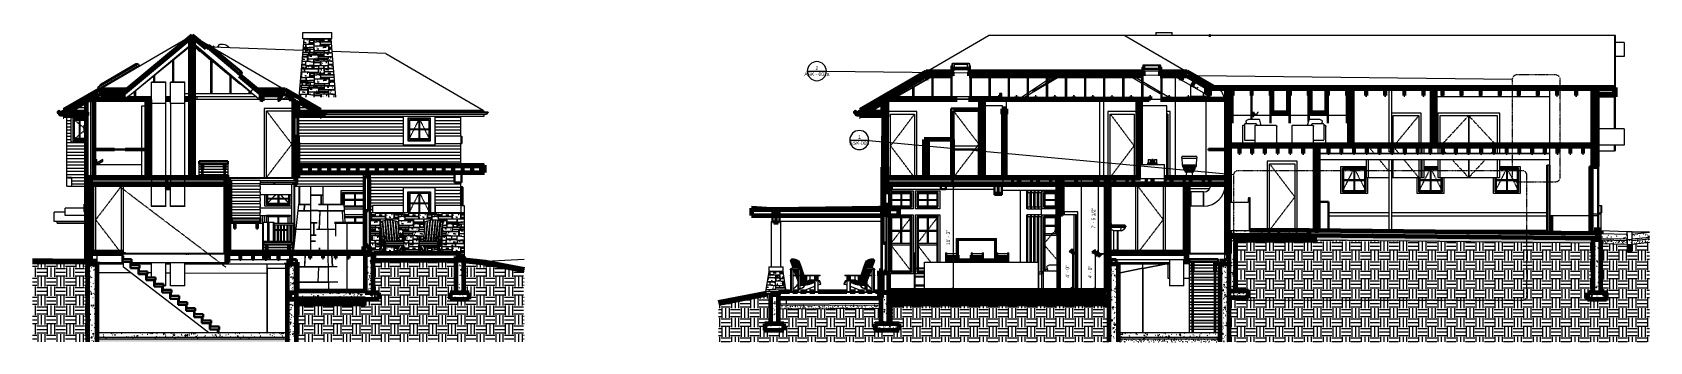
# Model space of a CAD drawing. Header units: inches. Extents: x 94 to 2128, y -110 to 279.
import ezdxf

# ---------------------------------------------------------------- set-up
doc = ezdxf.new("R2010")
doc.units = ezdxf.units.IN
doc.header["$MEASUREMENT"] = 0
for name, pattern in [('Dash 1_16_', [0.125, 0.0625, -0.0625]), ('Dash Dot 3_16_', [0.3125, 0.1875, -0.0625, 0, -0.0625]), ('Hidden 1_8_', [0.1875, 0.125, -0.0625])]:
    doc.linetypes.add(name, pattern=pattern)
for name, color, linetype, lineweight in [('A-ANNO-DIMS', 211, 'Continuous', 9), ('A-ANNO-DIMS-48', 211, 'Continuous', 9), ('A-ANNO-SYMB', 150, 'Continuous', 9), ('A-CLNG', 13, 'Continuous', 18), ('A-CLNG-PATT', 13, 'Continuous', 60), ('A-DETL-HDLN', 90, 'Hidden 1_8_', 9), ('A-DOOR', 31, 'Continuous', 18), ('A-DOOR-FRAM', 31, 'Continuous', 9), ('A-FLOR', 192, 'Continuous', 18), ('A-FLOR-HRAL', 11, 'Continuous', 9), ('A-FLOR-MCUT', 51, 'Continuous', 18), ('A-FLOR-PATT', 8, 'Continuous', 60), ('A-GENM', 13, 'Continuous', 9), ('A-GLAZ', 151, 'Continuous', 18), ('A-PART', 2, 'Continuous', 9), ('A-ROOF', 132, 'Continuous', 18), ('A-ROOF-MCUT', 132, 'Continuous', 60), ('A-ROOF-OTLN', 132, 'Continuous', 9), ('A-WALL', 113, 'Continuous', 18), ('A-WALL-PATT', 111, 'Continuous', 18), ('C-BLDG-PADS', 91, 'Continuous', 9), ('C-TOPO', 7, 'Continuous', 9), ('I-FURN', 30, 'Continuous', 9), ('I-WALL', 2, 'Continuous', 18), ('L-SITE-WALL', 31, 'Continuous', 18), ('M-HVAC-CDFF', 50, 'Continuous', 9), ('M-HVAC-DUCT', 70, 'Continuous', 9), ('M-HVAC-DUCT-ANNO', 70, 'Continuous', 9), ('P-SANR-FIXT', 6, 'Continuous', 9), ('Q-CASE', 31, 'Continuous', 9), ('Q-SPCQ', 91, 'Continuous', 9), ('S-BEAM', 12, 'Continuous', 9), ('S-COLS', 52, 'Continuous', 9), ('S-FNDN', 32, 'Continuous', 18), ('S-STRS', 31, 'Continuous', 9)]:
    doc.layers.add(name, color=color, linetype=linetype, lineweight=lineweight)
doc.styles.add('Arial', font='arial.ttf', dxfattribs={"height": 4.425898})
doc.dimstyles.new('Linear_-_3_32__Arial', dxfattribs={"dimscale": 12, "dimtxt": 4.5, "dimasz": 0.5, "dimexe": 0.375, "dimexo": 0.25, "dimgap": 0.25, "dimtad": 1, "dimdec": 4, "dimrnd": 0.0625, "dimzin": 1, "dimdsep": 46, "dimlunit": 4, "dimtxsty": 'Arial', "dimblk1": 'OBLIQUE', "dimblk2": 'OBLIQUE', "dimsah": 1, "dimcen": 0.09, "dimdle": 0.375, "dimazin": 0, "dimtfac": 1, "dimtdec": 4, "dimtix": 1, "dimtmove": 0, "dimatfit": 3, "dimfxl": 1, "dimtvp": 1, "dimtfill": 1, "dimfrac": 2, "dimtolj": 1, "dimtzin": 0, "dimarcsym": 2})
doc.dimstyles.new('Linear_wCenter_-_3_32__Arial', dxfattribs={"dimscale": 12, "dimtxt": 4.5, "dimasz": 0.5, "dimexe": 0.375, "dimexo": 0.25, "dimgap": 0.25, "dimtad": 1, "dimdec": 0, "dimzin": 1, "dimdsep": 46, "dimlunit": 4, "dimtxsty": 'Arial', "dimblk1": 'OBLIQUE', "dimblk2": 'OBLIQUE', "dimsah": 1, "dimcen": 0.09, "dimdle": 0.375, "dimazin": 0, "dimtfac": 1, "dimtdec": 4, "dimtix": 1, "dimtmove": 0, "dimatfit": 3, "dimfxl": 1, "dimtvp": 1, "dimtfill": 1, "dimfrac": 2, "dimtolj": 1, "dimtzin": 0, "dimarcsym": 2})
pattern_1 = [(0, (164.632, 96.5), (0, 4), [])]
pattern_2 = [(0, (267.742, 68.948), (15.36, 3.84), [0.634, -10.886, 0.634, -10.886, -61.44]), (0, (267.742, 68.948), (15.36, 3.84), [-23.04, 0.634, -22.406, 0.634, -10.886, -26.88]), (0, (267.742, 68.948), (15.36, 3.84), [-57.6, 0.634, -7.046, 0.634, -18.566]), (120, (273.502, 70.868), (-11.005538, 11.38215), [0.634, -10.886, 0.634, -10.886, -61.44]), (120, (273.502, 70.868), (-11.005538, 11.38215), [-23.04, 0.634, -22.406, 0.634, -10.886, -26.88]), (120, (273.502, 70.868), (-11.005538, 11.38215), [-57.6, 0.634, -7.046, 0.634, -18.566]), (240, (275.422, 78.548), (-4.354462, -15.22215), [0.634, -10.886, 0.634, -10.886, -61.44]), (240, (275.422, 78.548), (-4.354462, -15.22215), [-23.04, 0.634, -22.406, 0.634, -10.886, -26.88]), (240, (275.422, 78.548), (-4.354462, -15.22215), [-57.6, 0.634, -7.046, 0.634, -18.566])]
pattern_3 = [(90, (267.742, 68.948), (-6, 4e-16), [])]
pattern_4 = [(135, (267.742, 68.948), (-4.24264, -4.24264), [])]
pattern_5 = [(0, (267.742, 68.948), (12, 12), [12, -12]), (0, (267.742, 73.448), (12, 12), [12, -12]), (0, (267.742, 77.948), (12, 12), [12, -12]), (90, (269.242, 79.448), (-12, 12), [12, -12]), (90, (273.742, 79.448), (-12, 12), [12, -12]), (90, (278.242, 79.448), (-12, 12), [12, -12])]
pattern_6 = [(0, (267.742, 68.948), (7.68, 1.92), [0.634, -5.126, 0.634, -5.126, -30.72]), (0, (267.742, 68.948), (7.68, 1.92), [-11.52, 0.634, -10.886, 0.634, -5.126, -13.44]), (0, (267.742, 68.948), (7.68, 1.92), [-28.8, 0.634, -3.206, 0.634, -8.966]), (120, (270.622, 69.908), (-5.502769, 5.691075), [0.634, -5.126, 0.634, -5.126, -30.72]), (120, (270.622, 69.908), (-5.502769, 5.691075), [-11.52, 0.634, -10.886, 0.634, -5.126, -13.44]), (120, (270.622, 69.908), (-5.502769, 5.691075), [-28.8, 0.634, -3.206, 0.634, -8.966]), (240, (271.582, 73.748), (-2.177231, -7.611075), [0.634, -5.126, 0.634, -5.126, -30.72]), (240, (271.582, 73.748), (-2.177231, -7.611075), [-11.52, 0.634, -10.886, 0.634, -5.126, -13.44]), (240, (271.582, 73.748), (-2.177231, -7.611075), [-28.8, 0.634, -3.206, 0.634, -8.966])]
pattern_7 = [(0, (267.742, 68.948), (0, 3), []), (90, (267.742, 68.948), (-3, 2e-16), [])]
pattern_8 = [(50, (267.742, 68.948), (13.77135, -1.20496), [1.44, -15.84]), (355, (267.742, 68.948), (-2.6644, 14.4422), [1.152, -12.672]), (100.451, (268.889, 68.847), (11.10708, 13.23737), [1.224, -13.462]), (46.184, (267.742, 72.788), (20.4913, -3.17785), [2.16, -23.76]), (96.636, (269.449, 72.523), (17.9459, 18.7032), [1.836, -20.193]), (351.184, (267.742, 72.788), (17.9454, 18.7026), [1.728, -19.008]), (21, (269.662, 71.828), (11.46052, -7.73037), [1.44, -15.84]), (326, (269.662, 71.828), (4.67135, 13.92315), [1.152, -12.672]), (71.451, (270.617, 71.184), (16.13207, 6.19284), [1.224, -13.462]), (37.5, (267.742, 68.948), (0.233123, 6.39175), [0.634, -11.885, 0.634, -12.23, -12.72]), (37.5, (267.742, 68.948), (0.233123, 6.39175), [-25.382, 0.634, -12.086]), (7.5, (267.742, 68.948), (5.05073, 7.57304), [0.634, -6.701, 0.634, -11.597, -4.848]), (7.5, (267.742, 68.948), (5.05073, 7.57304), [-19.565, 0.634, -4.214]), (327.5, (263.46, 68.948), (10.24958, -0.43289), [0.634, -4.166, 0.634, -14.342, -19.872]), (327.5, (263.46, 68.948), (10.24958, -0.43289), [-19.776, 0.634, -19.238]), (317.5, (261.54, 68.948), (11.19739, 1.92214), [0.634, -5.606, 0.634, -9.312, -14.112]), (317.5, (261.54, 68.948), (11.19739, 1.92214), [-16.186, 0.634, -13.478])]
pattern_9 = [(45, (267.742, 68.948), (-4.75176, 4.75176), []), (45, (267.742, 76.148), (-4.75176, 4.75176), [])]
pattern_10 = [(0, (-179.802, -54.394), (15.36, 3.84), [0.634, -10.886, 0.634, -10.886, -61.44]), (0, (-179.802, -54.394), (15.36, 3.84), [-23.04, 0.634, -22.406, 0.634, -10.886, -26.88]), (0, (-179.802, -54.394), (15.36, 3.84), [-57.6, 0.634, -7.046, 0.634, -18.566]), (120, (-174.042, -52.474), (-11.0055376, 11.38215), [0.634, -10.886, 0.634, -10.886, -61.44]), (120, (-174.042, -52.474), (-11.0055376, 11.38215), [-23.04, 0.634, -22.406, 0.634, -10.886, -26.88]), (120, (-174.042, -52.474), (-11.0055376, 11.38215), [-57.6, 0.634, -7.046, 0.634, -18.566]), (240, (-172.122, -44.794), (-4.3544624, -15.22215), [0.634, -10.886, 0.634, -10.886, -61.44]), (240, (-172.122, -44.794), (-4.3544624, -15.22215), [-23.04, 0.634, -22.406, 0.634, -10.886, -26.88]), (240, (-172.122, -44.794), (-4.3544624, -15.22215), [-57.6, 0.634, -7.046, 0.634, -18.566])]
pattern_11 = [(50, (-179.802, -54.394), (13.77135, -1.20496), [1.44, -15.84]), (355, (-179.802, -54.394), (-2.66442, 14.44218), [1.152, -12.672]), (100.451, (-178.654, -54.494), (11.107076, 13.237366), [1.224, -13.462]), (46.184, (-179.802, -50.554), (20.49128, -3.17785), [2.16, -23.76]), (96.636, (-178.094, -50.819), (17.94587, 18.70315), [1.836, -20.193]), (351.184, (-179.802, -50.554), (17.94541, 18.70261), [1.728, -19.008]), (21, (-177.882, -51.514), (11.46052, -7.730365), [1.44, -15.84]), (326, (-177.882, -51.514), (4.67135, 13.92315), [1.152, -12.672]), (71.451, (-176.927, -52.158), (16.13207, 6.192844), [1.224, -13.462]), (37.5, (-179.802, -54.394), (0.233123, 6.39175), [0.634, -11.885, 0.634, -12.23, -12.72]), (37.5, (-179.802, -54.394), (0.233123, 6.39175), [-25.382, 0.634, -12.086]), (7.5, (-179.802, -54.394), (5.05073, 7.57304), [0.634, -6.701, 0.634, -11.597, -4.848]), (7.5, (-179.802, -54.394), (5.05073, 7.57304), [-19.565, 0.634, -4.214]), (327.5, (-184.084, -54.394), (10.24958, -0.43289), [0.634, -4.166, 0.634, -14.342, -19.872]), (327.5, (-184.084, -54.394), (10.24958, -0.43289), [-19.776, 0.634, -19.238]), (317.5, (-186.004, -54.394), (11.19739, 1.922144), [0.634, -5.606, 0.634, -9.312, -14.112]), (317.5, (-186.004, -54.394), (11.19739, 1.922144), [-16.186, 0.634, -13.478])]
pattern_12 = [(90, (-179.802, -54.394), (-6, 4e-16), [])]
pattern_13 = [(135, (-179.802, -54.394), (-4.24264, -4.24264), [])]
pattern_14 = [(0, (-179.802, -54.394), (12, 12), [12, -12]), (0, (-179.802, -49.894), (12, 12), [12, -12]), (0, (-179.802, -45.394), (12, 12), [12, -12]), (90, (-178.302, -43.894), (-12, 12), [12, -12]), (90, (-173.802, -43.894), (-12, 12), [12, -12]), (90, (-169.302, -43.894), (-12, 12), [12, -12])]
pattern_15 = [(0, (-179.802, -54.394), (7.68, 1.92), [0.634, -5.126, 0.634, -5.126, -30.72]), (0, (-179.802, -54.394), (7.68, 1.92), [-11.52, 0.634, -10.886, 0.634, -5.126, -13.44]), (0, (-179.802, -54.394), (7.68, 1.92), [-28.8, 0.634, -3.206, 0.634, -8.966]), (120, (-176.922, -53.434), (-5.5027688, 5.6910751), [0.634, -5.126, 0.634, -5.126, -30.72]), (120, (-176.922, -53.434), (-5.5027688, 5.6910751), [-11.52, 0.634, -10.886, 0.634, -5.126, -13.44]), (120, (-176.922, -53.434), (-5.5027688, 5.6910751), [-28.8, 0.634, -3.206, 0.634, -8.966]), (240, (-175.962, -49.594), (-2.1772312, -7.6110751), [0.634, -5.126, 0.634, -5.126, -30.72]), (240, (-175.962, -49.594), (-2.1772312, -7.6110751), [-11.52, 0.634, -10.886, 0.634, -5.126, -13.44]), (240, (-175.962, -49.594), (-2.1772312, -7.6110751), [-28.8, 0.634, -3.206, 0.634, -8.966])]
pattern_16 = [(0, (-179.802, -54.394), (0, 3), []), (90, (-179.802, -54.394), (-3, 2e-16), [])]
pattern_17 = [(45, (-179.802, -54.394), (-4.75176, 4.75176), []), (45, (-179.802, -47.194), (-4.75176, 4.75176), [])]
pattern_18 = [(0, (-179.802, -54.394), (0, 6), [])]

msp = doc.modelspace()

# ---------------------------------------------------------------- texts
at = {"layer": 'A-ANNO-SYMB', "attachment_point": 2, "line_spacing_factor": 0.938532, "style": 'Arial'}
for s, insert, char_height, width in [('ASK - 002a', (1080.7186, 228.86785), 4.425898, 37.692), ('2', (1080.7186, 236.30903), 4.4259, 4.104), ('1', (1134.10057, 149.63759), 4.4259, 4.104), ('ASK-003', (1134.10057, 142.1964), 4.425898, 29.484)]:
    msp.add_mtext(s, dxfattribs=dict(at, insert=insert, char_height=char_height, width=width))

# ---------------------------------------------------------------- blocks, each defined once
blk = doc.blocks.new('casement-unique_equal - 17_ x 28-3_8_-1188492-Section - East_West - Looking South - Entry')
at = {"layer": 'A-GENM'}
for p, q in [((152.8, 168.9), (152.8, 145.4)), ((153.7, 168.9), (153.7, 145.4)), ((159.5, 145.8), (147, 145.8)), ((159.5, 143.8), (147, 143.8))]:
    blk.add_line(p, q, dxfattribs=at)
at = {"layer": 'A-GLAZ', "lineweight": 9}
for p, q in [((161.6, 171.3), (144.8, 171.3)), ((144.8, 171.3), (144.8, 142.9)), ((145.3, 143.6), (145.3, 170.5)), ((145.3, 170.5), (161.2, 170.5)), ((147, 145.1), (147, 168.9)), ((147, 168.9), (159.5, 168.9)), ((159.5, 168.9), (159.5, 145.1)), ((161.2, 170.5), (161.2, 162.5)), ((144.8, 142.9), (160.9, 142.9)), ((160.9, 143.6), (145.3, 143.6)), ((159.5, 145.1), (147, 145.1)), ((161.2, 153.2), (161.2, 148.8))]:
    blk.add_line(p, q, dxfattribs=at)
at = {"layer": 'A-GLAZ', "linetype": 'Dash 1_16_', "lineweight": 9}
for p, q in [((145.3, 170.5), (160.9, 157.4)), ((160.9, 156.9), (145.3, 143.6))]:
    blk.add_line(p, q, dxfattribs=at)
blk = doc.blocks.new('Adirondack_chair_13489 - Adirondack_chair_13489-191245-Section - East_West - Looking South - Entry')
at = {"layer": 'I-FURN'}
for p, q in [((588.2, 16.1), (591, 41.6)), ((591.1, 41.7), (589.1, 16.1)), ((591, 41.3), (589.9, 31.6)), ((591, 41.3), (591, 41.6)), ((591.6, 16.1), (594.4, 42.5)), ((594.4, 42.5), (592.4, 16.1)), ((594.4, 41.5), (593.3, 31.3)), ((594.4, 42.3), (594.4, 42.5)), ((594.8, 16.1), (597.7, 42.9)), ((597.8, 43), (595.7, 16.1)), ((597.6, 41.3), (596.6, 31.2)), ((597.7, 42.7), (597.7, 42.9)), ((600.9, 43), (597.8, 43)), ((598.1, 16.1), (600.9, 43)), ((601, 42.9), (598.9, 16.1)), ((601, 42.9), (600.9, 43)), ((601.2, 16.1), (604, 42.5)), ((604.1, 42.5), (602.1, 16.1)), ((604.1, 42.5), (604, 42.5)), ((605, 22.5), (607.1, 41.7)), ((607.2, 41.6), (605.7, 22.5)), ((607.2, 41.5), (607.1, 41.7)), ((577.2, 22.5), (577.2, 21.8)), ((577.2, 22.5), (578.5, 22.5)), ((578.5, 21.8), (577.2, 21.8)), ((578.5, 22.5), (580.2, 22.5)), ((580.2, 21.8), (578.5, 21.8)), ((578.6, 21.8), (578.6, 20.5)), ((580.2, 22.5), (582.3, 22.5)), ((582.3, 21.8), (580.2, 21.8)), ((580.8, 14), (580.8, 21.8)), ((581.6, 16), (581.6, 21.8)), ((582.3, 22.5), (583.7, 22.5)), ((583.7, 21.8), (582.3, 21.8)), ((582.6, 16.1), (582.6, 21.8)), ((583.7, 22.5), (586.2, 22.5)), ((583.7, 21.8), (583.7, 22.5)), ((586.2, 21.8), (583.7, 21.8)), ((587.6, 40.2), (585.8, 16.1)), ((586.8, 31.9), (586.7, 31.3)), ((586.7, 31.3), (586.9, 30.8)), ((589.8, 30.7), (588.3, 16.1)), ((589.1, 16.1), (589.1, 23.7)), ((589.7, 29.3), (590.1, 29.3)), ((593.2, 30.5), (591.7, 16.1)), ((593.1, 29.3), (593.4, 29.3)), ((596.5, 30.4), (595, 16.1)), ((596.4, 29.3), (596.7, 29.3)), ((599.8, 30.4), (598.3, 16.1)), ((599.7, 29.3), (600, 29.3)), ((600.7, 39), (599.9, 31.2)), ((603, 30.5), (601.5, 16.1)), ((602.9, 29.3), (603.1, 29.3)), ((603.6, 36.2), (603.1, 31.3)), ((603.5, 22.5), (603.5, 21.8)), ((603.5, 22.5), (604.8, 22.5)), ((604.8, 21.8), (603.5, 21.8)), ((604.2, 21.8), (604.2, 1.5)), ((604.8, 22.5), (606.5, 22.5)), ((606.5, 21.8), (604.8, 21.8)), ((604.9, 21.8), (604.9, 1.5)), ((606.2, 30.7), (605.3, 22.5)), ((605.4, 21.8), (605.4, 15.3)), ((606, 29.3), (606.2, 29.3)), ((606.7, 36), (606.3, 31.5)), ((606.5, 22.5), (608.6, 22.5)), ((608.6, 21.8), (606.5, 21.8)), ((608.2, 20.4), (607.2, 11.5)), ((608, 20.5), (608, 21.8)), ((608.2, 20.5), (608, 20.5)), ((608.1, 22.5), (609.9, 40.2)), ((608.2, 21.8), (608.2, 20.5)), ((608.3, 21.8), (608.2, 20.8)), ((608.3, 21.3), (608.3, 10.1)), ((609.3, 31), (608.4, 22.5)), ((608.6, 22.5), (612.2, 22.5)), ((612.2, 21.8), (608.6, 21.8)), ((609, 28.2), (609, 22.5)), ((609, 21.8), (609, 6.7)), ((610.2, 39.9), (609.4, 31.9)), ((609.4, 31.9), (610.4, 30)), ((609.4, 31.3), (609.4, 31.9)), ((610.3, 29.3), (609.4, 31.3)), ((609.6, 29.3), (610.3, 29.3)), ((609.6, 22.5), (609.6, 29.3)), ((609.6, 5.5), (609.6, 21.8)), ((610.2, 39.9), (609.9, 40.2)), ((610.3, 29.3), (610.4, 30)), ((612.2, 22.5), (612.6, 22.5)), ((612.2, 22.5), (612.2, 21.8)), ((612.6, 21.8), (612.2, 21.8)), ((612.6, 22.5), (612.6, 21.8)), ((580.4, 15.3), (580.8, 15.3)), ((580.6, 11.3), (580.7, 13.2)), ((580.7, 10.9), (580.6, 11.2)), ((603.4, 13.3), (580.7, 13.3)), ((603.4, 10.9), (580.7, 10.9)), ((580.8, 13.6), (581, 15)), ((580.9, 13.3), (580.8, 13.4)), ((580.8, 13.3), (580.8, 13.4)), ((580.8, 1.5), (580.8, 10.9)), ((581.6, 1.5), (580.8, 1.5)), ((587.1, 1.5), (580.9, 10.9)), ((603.7, 15), (581, 15)), ((581.1, 15.4), (581.6, 16.1)), ((581.1, 15), (581.1, 15.2)), ((604.2, 16.1), (581.6, 16.1)), ((581.6, 10.9), (587.8, 1.5)), ((581.6, 1.5), (581.6, 9.9)), ((582.6, 1.5), (581.6, 1.5)), ((582.6, 1.5), (582.6, 8.4)), ((585.3, 10.7), (603, 10.7)), ((585.4, 10.7), (585.4, 10.6)), ((585.5, 10.5), (587.6, 10.4)), ((585.7, 10.3), (585.6, 10.4)), ((587.6, 10.1), (585.7, 10.2)), ((586.4, 9.2), (585.7, 10.2)), ((586.4, 9.2), (603.9, 9.2)), ((587.1, 1.5), (587.8, 1.5)), ((587.6, 10.4), (587.7, 10.7)), ((587.6, 10.4), (587.6, 10.1)), ((587.6, 10.1), (587.6, 10.1)), ((587.8, 1.5), (587.8, 9.2)), ((588.5, 1.5), (587.8, 1.5)), ((588.5, 16.1), (588.5, 18.4)), ((588.5, 1.5), (588.5, 9.2)), ((589.1, 1.5), (588.5, 1.5)), ((588.7, 10.7), (588.7, 10.3)), ((588.7, 10.3), (590.9, 10.2)), ((588.8, 10), (588.7, 10.3)), ((591, 9.9), (588.8, 10)), ((589.1, 1.5), (589.1, 9.2)), ((590.9, 10.2), (591, 10.7)), ((590.9, 10.2), (591, 9.9)), ((591, 10), (591, 9.9)), ((592, 10.7), (592, 10.2)), ((592, 10.2), (594.2, 10.1)), ((592.1, 9.9), (592, 10.2)), ((594.3, 9.8), (592.1, 9.9)), ((594.2, 10.1), (594.3, 10.7)), ((594.2, 10.1), (594.3, 9.8)), ((594.3, 9.9), (594.3, 9.8)), ((595.3, 10.7), (595.3, 10.1)), ((595.3, 10.1), (597.4, 10.1)), ((595.4, 9.8), (595.3, 10.1)), ((597.6, 9.8), (595.4, 9.8)), ((597.4, 10.1), (597.5, 10.7)), ((597.4, 10.1), (597.6, 9.8)), ((597.6, 9.9), (597.6, 9.8)), ((598.5, 10.7), (598.5, 10.1)), ((598.5, 10.1), (600.6, 10.2)), ((598.7, 9.8), (598.5, 10.1)), ((600.8, 9.9), (598.7, 9.8)), ((600.6, 10.2), (600.7, 10.7)), ((600.6, 10.2), (600.8, 9.9)), ((600.8, 9.9), (600.8, 9.9)), ((601.7, 10.7), (601.6, 10.2)), ((601.6, 10.2), (603.2, 10.3)), ((601.9, 9.9), (601.6, 10.2)), ((603.4, 10), (601.9, 9.9)), ((604.2, 8.8), (602.8, 10.9)), ((603.4, 13.2), (603.2, 11.3)), ((603.2, 11.2), (603.4, 10.9)), ((603.6, 15), (603.4, 13.6)), ((603.4, 13.4), (603.6, 13.2)), ((603.5, 13.1), (603.4, 13.3)), ((603.6, 13.2), (603.4, 13.2)), ((603.4, 10.9), (603.5, 13.1)), ((603.5, 13.1), (603.4, 11.2)), ((603.4, 11.2), (604.2, 9.9)), ((603.8, 14.7), (603.5, 13.1)), ((603.6, 13.2), (603.8, 14.5)), ((604.2, 16), (603.7, 15.4)), ((603.7, 15.2), (603.8, 14.7)), ((603.8, 14.5), (603.7, 15)), ((603.8, 14.7), (603.7, 14.7)), ((603.7, 14.7), (603.8, 14.7)), ((603.8, 14.7), (604.2, 15.2)), ((604.2, 15.2), (603.8, 14.7)), ((604.9, 1.5), (604.2, 1.5)), ((606, 1.5), (604.9, 1.5)), ((605.4, 15.3), (606.2, 15.3)), ((606, 1.5), (606, 15.2)), ((606, 7.3), (609.7, 1.5)), ((609, 1.5), (606, 6.1)), ((606.4, 15.3), (606.2, 15.3)), ((606.3, 12.6), (606.2, 12.6)), ((606.3, 12.5), (606.2, 11.9)), ((606.2, 11.9), (606.3, 12.5)), ((606.8, 11.9), (606.7, 11.9)), ((606.8, 11.8), (606.7, 11.2)), ((606.7, 11.2), (606.8, 11.8)), ((606.9, 11.8), (607.8, 19.9)), ((607.2, 10.7), (607.3, 11.3)), ((607.6, 11.1), (608.4, 9.9)), ((607.6, 11.1), (607.6, 10.4)), ((608.3, 9.2), (607.6, 10.4)), ((608.3, 9.2), (607.6, 10.4)), ((608.3, 9.2), (608.4, 9.9)), ((608.3, 2.6), (608.3, 1.5)), ((609, 1.5), (608.3, 1.5)), ((609, 1.5), (609.7, 1.5)), ((609.7, 1.5), (610.6, 1.5)), ((610.6, 1.5), (610.6, 3))]:
    blk.add_line(p, q, dxfattribs=at)
at = {"layer": 'I-FURN', "flags": 128}
for points in [[(591, 41.6), (589.3, 41), (587.6, 40.2)], [(594.4, 42.5), (592.7, 42.2), (591.1, 41.7)], [(597.7, 42.9), (596.1, 42.8), (594.4, 42.5)], [(604, 42.5), (602.5, 42.8), (601, 42.9)], [(607.1, 41.7), (605.6, 42.2), (604.1, 42.5)], [(609.9, 40.2), (608.6, 41), (607.2, 41.6)]]:
    blk.add_lwpolyline(points, dxfattribs=at)
at = {"layer": 'I-FURN'}
for centre, major_axis, ratio, start_param, end_param in [((573, 15.5), (0, 7.63), 0.97437, 4.681534, 5.429292), ((590.4, 47.8), (-39.3, 4.3), 0.427136, 1.523394, 1.529565), ((590.5, 48.5), (-39.3, 4.3), 0.427136, 1.523394, 1.528992), ((590.4, 47.8), (-39.3, 4.3), 0.427136, 1.60286, 1.613802), ((590.5, 48.5), (-39.3, 4.3), 0.427136, 1.602884, 1.613232), ((590.4, 47.8), (-39.3, 4.3), 0.427136, 1.687935, 1.697118), ((590.5, 48.5), (-39.3, 4.3), 0.427136, 1.688047, 1.696546), ((590.5, 48.5), (-39.3, 4.3), 0.427136, 1.771918, 1.780862), ((590.4, 47.8), (-39.3, 4.3), 0.427136, 1.772117, 1.781438), ((590.5, 48.5), (-39.3, 4.3), 0.427136, 1.857763, 1.865037), ((590.4, 47.8), (-39.3, 4.3), 0.427136, 1.857496, 1.86562), ((590.4, 47.8), (-39.3, 4.3), 0.427136, 1.942867, 1.949274), ((590.5, 48.5), (-39.3, 4.3), 0.427136, 1.943241, 1.948674), ((590.5, 48.5), (-39.3, 4.3), 0.427136, 2.027507, 2.034306), ((590.4, 47.8), (-39.3, 4.3), 0.427136, 2.027082, 2.034927), ((613.6, 15.5), (0, 7.63), 0.97437, 0.853893, 1.601652), ((613.8, 15.5), (0, 7.63), 0.97437, 0.853893, 1.601652), ((590.4, 47.8), (-39.3, 4.3), 0.427136, 2.11227, 2.121057), ((590.5, 48.5), (-39.3, 4.3), 0.427136, 2.112782, 2.121057), ((580.6, 11.3), (0, 0.125), 0.224951, 1.239184, 2.80998), ((580.7, 13.2), (0, 0.125), 0.224951, 6.213372, 7.522369), ((580.8, 13.6), (0, 0.125), 0.224951, 0.925025, 2.82774), ((581, 14.9), (0, 0.125), 0.224951, 6.256852, 7.20821), ((581.1, 15.3), (0, 0.125), 0.224951, 0.279253, 2.164208), ((581.6, 16), (0, 0.125), 0.224951, 0, 0.279253), ((588.2, 67.2), (0, 58), 0.224951, 2.919944, 2.941408), ((585.9, 26.2), (-49.7, 3.9), 0.317406, 1.59016, 1.595996), ((588.6, 17.9), (0, 13.1), 0.224951, 2.297645, 2.874712), ((585.9, 26.2), (-49.7, 3.9), 0.317406, 1.630007, 1.65219), ((585.9, 26.2), (-49.7, 3.9), 0.317406, 1.697601, 1.718687), ((586, 26.9), (-49.7, 3.9), 0.317406, 1.764566, 1.784216), ((585.9, 26.2), (-49.7, 3.9), 0.317406, 1.764287, 1.786001), ((586, 26.9), (-49.7, 3.9), 0.317406, 1.832145, 1.850672), ((585.9, 26.2), (-49.7, 3.9), 0.317406, 1.831932, 1.853389), ((585.9, 26.2), (-49.7, 3.9), 0.317406, 1.89958, 1.920265), ((603.2, 11.3), (0, 0.125), 0.224951, 1.239184, 2.80998), ((603.4, 13.6), (0, 0.125), 0.224951, 0.925025, 2.82774), ((603.4, 13.2), (0, 0.125), 0.224951, 5.951573, 7.522369), ((603.7, 14.9), (0, 0.125), 0.224951, 5.305494, 7.20821), ((603.8, 15.3), (0, 0.125), 0.224951, 0.279253, 2.164208), ((610.1, 67.2), (0, 58), 0.224951, 2.814197, 2.853011), ((610.1, 67.2), (0, 57.3), 0.224951, 2.810064, 2.835013), ((610.1, 67.2), (0, 58), 0.224951, 2.814516, 2.8362), ((610.1, 67.2), (0, 58), 0.224951, 2.83817, 2.87696), ((606.3, 12.4), (0, 0.125), 0.224951, 5.981516, 7.589645), ((606.2, 12.5), (0, 0.125), 0.224951, 4.315414, 5.976605), ((610.1, 67.2), (0, 57.3), 0.224951, 2.839923, 2.874778), ((610.1, 67.2), (0, 58), 0.224951, 2.854383, 2.941408), ((606.7, 11.9), (0, 0.125), 0.224951, 4.448053, 6.016371), ((610.1, 67.2), (0, 58), 0.224951, 2.878037, 2.916827), ((610.1, 67.2), (0, 57.3), 0.224951, 2.880223, 2.915079), ((606.8, 11.8), (0, 0.125), 0.224951, 6.021816, 6.283121), ((606.8, 11.8), (0, 0.125), 0.224951, 0, 1.30646), ((607.2, 11.3), (0, 0.125), 0.224951, 4.448053, 6.056671), ((586, 26.9), (-49.7, 3.9), 0.317406, 2.038197, 2.045762), ((610.5, 17.9), (0, 13.1), 0.224951, 2.297645, 2.989222), ((610.6, 5.3), (0, 2.27), 0.224951, 1.688308, 3.141593)]:
    blk.add_ellipse(centre, major_axis=major_axis, ratio=ratio, start_param=start_param, end_param=end_param, dxfattribs=at)
blk = doc.blocks.new('Adirondack_chair_13489 - Adirondack_chair_13489-195898-Section - East_West - Looking South - Entry')
at = {"layer": 'I-FURN'}
for p, q in [((534.6, 41.7), (534.5, 41.5)), ((536, 22.5), (534.5, 41.6)), ((534.6, 41.7), (536.7, 22.5)), ((537.6, 42.5), (540.4, 16.1)), ((537.6, 42.5), (537.6, 42.5)), ((539.6, 16.1), (537.6, 42.5)), ((540.8, 43), (540.7, 42.9)), ((542.8, 16.1), (540.7, 42.9)), ((543.9, 43), (540.8, 43)), ((540.8, 43), (543.6, 16.1)), ((546, 16.1), (543.9, 43)), ((544, 42.9), (543.9, 42.7)), ((544, 42.9), (546.9, 16.1)), ((545.1, 31.2), (544.1, 41.3)), ((549.3, 16.1), (547.3, 42.5)), ((547.3, 42.5), (550.1, 16.1)), ((547.3, 42.5), (547.3, 42.3)), ((548.4, 31.3), (547.3, 41.5)), ((552.6, 16.1), (550.6, 41.7)), ((550.7, 41.6), (553.5, 16.1)), ((550.7, 41.6), (550.7, 41.3)), ((551.8, 31.6), (550.7, 41.3)), ((529.1, 22.5), (529.5, 22.5)), ((529.1, 21.8), (529.1, 22.5)), ((529.5, 21.8), (529.1, 21.8)), ((529.5, 22.5), (533.1, 22.5)), ((529.5, 21.8), (529.5, 22.5)), ((533.1, 21.8), (529.5, 21.8)), ((531.3, 30), (532.3, 31.9)), ((531.3, 30), (531.4, 29.3)), ((532.3, 31.3), (531.4, 29.3)), ((531.4, 29.3), (532.1, 29.3)), ((531.8, 40.2), (531.5, 39.9)), ((532.3, 31.9), (531.5, 39.9)), ((531.8, 40.2), (533.6, 22.5)), ((532.1, 29.3), (532.1, 22.5)), ((532.1, 21.8), (532.1, 5.5)), ((532.3, 31.9), (532.3, 31.3)), ((533.3, 22.5), (532.4, 31)), ((532.7, 22.5), (532.7, 28.2)), ((532.7, 6.7), (532.7, 21.8)), ((533.1, 22.5), (535.2, 22.5)), ((535.2, 21.8), (533.1, 21.8)), ((533.5, 20.8), (533.4, 21.8)), ((533.4, 10.1), (533.4, 21.3)), ((533.5, 20.5), (533.5, 21.8)), ((533.7, 20.5), (533.5, 20.5)), ((534.5, 11.5), (533.5, 20.4)), ((533.7, 21.8), (533.7, 20.5)), ((535.4, 31.5), (535, 36)), ((535.2, 22.5), (536.9, 22.5)), ((536.9, 21.8), (535.2, 21.8)), ((536.4, 22.5), (535.5, 30.7)), ((535.5, 29.3), (535.7, 29.3)), ((536.3, 15.3), (536.3, 21.8)), ((536.8, 1.5), (536.8, 21.8)), ((536.9, 22.5), (538.2, 22.5)), ((538.2, 21.8), (536.9, 21.8)), ((537.5, 1.5), (537.5, 21.8)), ((538.6, 31.3), (538.1, 36.2)), ((538.2, 21.8), (538.2, 22.5)), ((538.6, 29.3), (538.8, 29.3)), ((540.2, 16.1), (538.7, 30.5)), ((541.8, 31.2), (541, 39)), ((541.7, 29.3), (542, 29.3)), ((543.4, 16.1), (541.9, 30.4)), ((545, 29.3), (545.3, 29.3)), ((546.7, 16.1), (545.2, 30.4)), ((548.3, 29.3), (548.6, 29.3)), ((550, 16.1), (548.5, 30.5)), ((551.6, 29.3), (552, 29.3)), ((553.4, 16.1), (551.9, 30.7)), ((552.6, 23.7), (552.6, 16.1)), ((555.9, 16.1), (554.1, 40.2)), ((554.8, 30.8), (555, 31.3)), ((555, 31.3), (554.9, 31.9)), ((555.4, 22.5), (558, 22.5)), ((558, 21.8), (555.5, 21.8)), ((558, 22.5), (559.4, 22.5)), ((558, 22.5), (558, 21.8)), ((559.4, 21.8), (558, 21.8)), ((559.1, 21.8), (559.1, 16.1)), ((559.4, 22.5), (561.5, 22.5)), ((561.5, 21.8), (559.4, 21.8)), ((560.1, 21.8), (560.1, 16)), ((560.9, 21.8), (560.9, 14)), ((561.5, 22.5), (563.2, 22.5)), ((563.2, 21.8), (561.5, 21.8)), ((563.1, 20.5), (563.1, 21.8)), ((563.2, 22.5), (564.5, 22.5)), ((564.5, 21.8), (563.2, 21.8)), ((564.5, 21.8), (564.5, 22.5)), ((531.1, 3), (531.1, 1.5)), ((531.1, 1.5), (532, 1.5)), ((532, 1.5), (535.7, 7.3)), ((532, 1.5), (532.7, 1.5)), ((535.7, 6.1), (532.7, 1.5)), ((533.4, 1.5), (532.7, 1.5)), ((533.3, 9.9), (534.1, 11.1)), ((533.3, 9.9), (533.4, 9.2)), ((534.1, 10.4), (533.4, 9.2)), ((534.1, 10.4), (533.4, 9.2)), ((533.4, 1.5), (533.4, 2.6)), ((533.9, 19.9), (534.8, 11.8)), ((534.1, 10.4), (534.1, 11.1)), ((534.4, 11.3), (534.5, 10.7)), ((535, 11.9), (534.9, 11.9)), ((535, 11.2), (534.9, 11.8)), ((534.9, 11.8), (535, 11.2)), ((535.5, 15.3), (535.3, 15.3)), ((535.5, 12.6), (535.4, 12.6)), ((535.4, 11.9), (535.4, 12.5)), ((535.4, 12.5), (535.5, 11.9)), ((535.5, 15.3), (536.3, 15.3)), ((535.7, 15.2), (535.7, 1.5)), ((536.8, 1.5), (535.7, 1.5)), ((537.5, 1.5), (536.8, 1.5)), ((560, 16.1), (537.5, 16.1)), ((538, 15.4), (537.5, 16)), ((537.5, 15.2), (537.9, 14.7)), ((537.9, 14.7), (537.5, 15.2)), ((537.5, 9.9), (538.3, 11.2)), ((538.9, 10.9), (537.5, 8.8)), ((537.8, 9.2), (555.3, 9.2)), ((537.9, 14.7), (538, 15.2)), ((538, 15), (537.9, 14.5)), ((538, 14.7), (537.9, 14.7)), ((538.2, 13.1), (537.9, 14.7)), ((537.9, 14.7), (538, 14.7)), ((537.9, 14.5), (538.1, 13.2)), ((560.7, 15), (538, 15)), ((538.3, 13.6), (538, 15)), ((538.1, 13.2), (538.3, 13.4)), ((538.3, 13.2), (538.1, 13.2)), ((538.3, 13.3), (538.2, 13.1)), ((538.2, 13.1), (538.3, 10.9)), ((538.3, 11.2), (538.2, 13.1)), ((561, 13.3), (538.3, 13.3)), ((538.5, 11.3), (538.3, 13.2)), ((538.3, 10.9), (538.5, 11.2)), ((561, 10.9), (538.3, 10.9)), ((539.8, 9.9), (538.3, 10)), ((538.4, 10.3), (540.1, 10.2)), ((538.7, 10.7), (556.4, 10.7)), ((540.1, 10.2), (539.8, 9.9)), ((540.1, 10.2), (540, 10.7)), ((540.9, 9.9), (541.1, 10.2)), ((543, 9.8), (540.9, 9.9)), ((540.9, 9.9), (540.9, 9.9)), ((541, 10.7), (541.1, 10.2)), ((541.1, 10.2), (543.2, 10.1)), ((543.2, 10.1), (543, 9.8)), ((543.2, 10.1), (543.2, 10.7)), ((544.1, 9.8), (544.3, 10.1)), ((544.1, 9.8), (544.1, 9.9)), ((546.3, 9.8), (544.1, 9.8)), ((544.2, 10.7), (544.3, 10.1)), ((544.3, 10.1), (546.4, 10.1)), ((546.4, 10.1), (546.3, 9.8)), ((546.4, 10.1), (546.4, 10.7)), ((547.4, 10.7), (547.5, 10.1)), ((547.4, 9.8), (547.5, 10.1)), ((547.4, 9.8), (547.4, 9.9)), ((549.6, 9.9), (547.4, 9.8)), ((547.5, 10.1), (549.7, 10.2)), ((549.7, 10.2), (549.6, 9.9)), ((549.7, 10.2), (549.7, 10.7)), ((550.7, 10.7), (550.8, 10.2)), ((550.7, 9.9), (550.8, 10.2)), ((550.7, 9.9), (550.7, 10)), ((552.9, 10), (550.7, 9.9)), ((550.8, 10.2), (553, 10.3)), ((552.6, 9.2), (552.6, 1.5)), ((553.2, 1.5), (552.6, 1.5)), ((553, 10.3), (552.9, 10)), ((553, 10.3), (553, 10.7)), ((553.2, 18.4), (553.2, 16.1)), ((553.2, 9.2), (553.2, 1.5)), ((553.9, 1.5), (553.2, 1.5)), ((553.9, 1.5), (560.1, 10.9)), ((553.9, 9.2), (553.9, 1.5)), ((553.9, 1.5), (554.6, 1.5)), ((554, 10.7), (554.1, 10.4)), ((554.1, 10.4), (556.2, 10.5)), ((554.1, 10.1), (554.1, 10.4)), ((556, 10.2), (554.1, 10.1)), ((554.1, 10.1), (554.1, 10.1)), ((560.8, 10.9), (554.6, 1.5)), ((556, 10.2), (555.3, 9.2)), ((556.1, 10.4), (556, 10.3)), ((556.3, 10.6), (556.3, 10.7)), ((559.1, 8.4), (559.1, 1.5)), ((560.1, 1.5), (559.1, 1.5)), ((560.1, 16.1), (560.6, 15.4)), ((560.1, 9.9), (560.1, 1.5)), ((560.9, 1.5), (560.1, 1.5)), ((560.6, 15.2), (560.6, 15)), ((560.7, 15), (560.9, 13.6)), ((560.9, 13.4), (560.8, 13.3)), ((560.9, 15.3), (561.3, 15.3)), ((560.9, 13.4), (560.9, 13.3)), ((560.9, 10.9), (560.9, 1.5)), ((561, 13.2), (561.1, 11.3)), ((561.1, 11.2), (561, 10.9))]:
    blk.add_line(p, q, dxfattribs=at)
at = {"layer": 'I-FURN', "flags": 128}
for points in [[(534.5, 41.6), (533.1, 41), (531.8, 40.2)], [(537.6, 42.5), (536.1, 42.2), (534.6, 41.7)], [(540.7, 42.9), (539.2, 42.8), (537.6, 42.5)], [(547.3, 42.5), (545.6, 42.8), (544, 42.9)], [(550.6, 41.7), (549, 42.2), (547.3, 42.5)], [(554.1, 40.2), (552.4, 41), (550.7, 41.6)]]:
    blk.add_lwpolyline(points, dxfattribs=at)
at = {"layer": 'I-FURN'}
for centre, major_axis, ratio, start_param, end_param in [((551.2, 48.5), (39.3, 4.3), 0.427136, 4.162129, 4.170403), ((551.3, 47.8), (39.3, 4.3), 0.427136, 4.162129, 4.170915), ((527.9, 15.5), (0, 7.63), 0.97437, 4.681534, 5.429292), ((528, 15.5), (0, 7.63), 0.97437, 4.681534, 5.429292), ((551.2, 48.5), (39.3, 4.3), 0.427136, 4.248879, 4.255678), ((551.3, 47.8), (39.3, 4.3), 0.427136, 4.248258, 4.256103), ((551.2, 48.5), (39.3, 4.3), 0.427136, 4.334511, 4.339944), ((551.3, 47.8), (39.3, 4.3), 0.427136, 4.333911, 4.340318), ((551.2, 48.5), (39.3, 4.3), 0.427136, 4.418148, 4.425423), ((551.3, 47.8), (39.3, 4.3), 0.427136, 4.417565, 4.425689), ((551.2, 48.5), (39.3, 4.3), 0.427136, 4.502323, 4.510907), ((551.3, 47.8), (39.3, 4.3), 0.427136, 4.501748, 4.511068), ((551.2, 48.5), (39.3, 4.3), 0.427136, 4.586639, 4.595138), ((551.3, 47.8), (39.3, 4.3), 0.427136, 4.586067, 4.595251), ((551.2, 48.5), (39.3, 4.3), 0.427136, 4.669954, 4.680302), ((551.3, 47.8), (39.3, 4.3), 0.427136, 4.669383, 4.680325), ((551.2, 48.5), (39.3, 4.3), 0.427136, 4.754193, 4.759792), ((551.3, 47.8), (39.3, 4.3), 0.427136, 4.753621, 4.759792), ((568.7, 15.5), (0, 7.63), 0.97437, 0.853893, 1.601652), ((531.1, 5.3), (0, 2.27), 0.224951, 3.141593, 4.594877), ((531.2, 17.9), (0, 13.1), 0.224951, 3.293963, 3.985541), ((531.6, 67.2), (0, 58), 0.224951, 3.341777, 3.428803), ((555.7, 26.9), (49.7, 3.9), 0.317406, 4.237423, 4.244988), ((531.6, 67.2), (0, 57.3), 0.224951, 3.368107, 3.402962), ((534.4, 11.3), (0, 0.125), 0.224951, 0.226514, 1.835133), ((531.6, 67.2), (0, 58), 0.224951, 3.366358, 3.405149), ((531.6, 67.2), (0, 57.3), 0.224951, 3.408407, 3.443262), ((535, 11.9), (0, 0.125), 0.224951, 0.266814, 1.835133), ((534.9, 11.8), (0, 0.125), 0.224951, 4.976725, 6.283185), ((534.9, 11.8), (0, 0.125), 0.224951, 0.000065, 0.26137), ((531.6, 67.2), (0, 58), 0.224951, 3.406226, 3.445016), ((531.6, 67.2), (0, 58), 0.224951, 3.430174, 3.468988), ((531.6, 67.2), (0, 57.3), 0.224951, 3.448173, 3.473122), ((535.4, 12.4), (0, 0.125), 0.224951, 4.976725, 6.584855), ((535.4, 12.5), (0, 0.125), 0.224951, 0.30658, 1.967772), ((531.6, 67.2), (0, 58), 0.224951, 3.446986, 3.46867), ((537.9, 15.3), (0, 0.125), 0.224951, 4.118977, 6.003933), ((538, 14.9), (0, 0.125), 0.224951, 5.358161, 7.260876), ((538.3, 13.6), (0, 0.125), 0.224951, 3.455445, 5.358161), ((538.3, 13.2), (0, 0.125), 0.224951, 5.044002, 6.614798), ((538.4, 11.3), (0, 0.125), 0.224951, 3.473205, 5.044002), ((555.8, 26.2), (49.7, 3.9), 0.317406, 4.36292, 4.383605), ((555.8, 26.2), (49.7, 3.9), 0.317406, 4.429796, 4.451253), ((555.7, 26.9), (49.7, 3.9), 0.317406, 4.432514, 4.451041), ((555.7, 26.9), (49.7, 3.9), 0.317406, 4.498969, 4.518619), ((555.8, 26.2), (49.7, 3.9), 0.317406, 4.497184, 4.518899), ((555.8, 26.2), (49.7, 3.9), 0.317406, 4.564498, 4.585584), ((555.8, 26.2), (49.7, 3.9), 0.317406, 4.630995, 4.653178), ((553.1, 17.9), (0, 13.1), 0.224951, 3.408474, 3.985541), ((555.8, 26.2), (49.7, 3.9), 0.317406, 4.687189, 4.693025), ((553.5, 67.2), (0, 58), 0.224951, 3.341777, 3.363241), ((560, 16), (0, 0.125), 0.224951, 6.003933, 6.283185), ((560.6, 15.3), (0, 0.125), 0.224951, 4.118977, 6.003933), ((560.7, 14.9), (0, 0.125), 0.224951, 5.358161, 6.309519), ((560.9, 13.6), (0, 0.125), 0.224951, 3.455445, 5.358161), ((561, 13.2), (0, 0.125), 0.224951, 5.044002, 6.352998), ((561.1, 11.3), (0, 0.125), 0.224951, 3.473205, 5.044002)]:
    blk.add_ellipse(centre, major_axis=major_axis, ratio=ratio, start_param=start_param, end_param=end_param, dxfattribs=at)
blk = doc.blocks.new('Bath Tub - Maestro - 60_x30_-199281-Section - East_West - Looking South - Entry')
at = {"layer": 'P-SANR-FIXT'}
for p, q in [((171.8, 115.1), (171.8, 115.1)), ((171.8, 115.1), (175.8, 115.1)), ((171.8, 113.1), (171.8, 115.1)), ((171.8, 113.1), (171.8, 115.1)), ((171.8, 113.1), (171.8, 113.1)), ((171.8, 113.1), (231.8, 113.1)), ((171.8, 96.5), (171.8, 113.1)), ((171.8, 113.1), (171.8, 113.1)), ((172.3, 119.1), (172.3, 115.1)), ((172.3, 119.1), (172.3, 115.1)), ((172.3, 119.1), (172.3, 119.1)), ((172.3, 119.1), (175.3, 119.1)), ((175.3, 115.1), (175.3, 119.1)), ((182.7, 119.1), (175.8, 115.1)), ((175.8, 115.1), (182.7, 119.1)), ((175.8, 113.1), (182.7, 117.1)), ((175.8, 113.1), (175.8, 115.1)), ((182.7, 117.1), (182.7, 119.1)), ((182.7, 119.1), (182.7, 119.1))]:
    blk.add_line(p, q, dxfattribs=at)
blk = doc.blocks.new('Vanity Counter Top w Round Sink Hole - standard-1394212-Section - East_West - Looking South - Entry')
at = {"layer": 'Q-CASE', "lineweight": 30}
for p, q in [((197.5, 132.5), (171.8, 132.5)), ((171.8, 132.5), (171.8, 131)), ((171.8, 131), (197.5, 131)), ((197.5, 131), (197.5, 132.5)), ((237.8, 132.5), (210.7, 132.5)), ((210.7, 132.5), (210.7, 131)), ((210.7, 131), (237.8, 131)), ((237.8, 131), (237.8, 132.5))]:
    blk.add_line(p, q, dxfattribs=at)
at = {"layer": 'Q-CASE'}
for p, q in [((197.4, 132.5), (210.7, 132.5)), ((210.7, 131), (197.4, 131))]:
    blk.add_line(p, q, dxfattribs=at)
blk = doc.blocks.new('Single-Flush - 32_ x 84_-211058-Section - East_West - Looking South - Entry')
at = {"layer": 'A-DOOR', "linetype": 'Dash 1_16_', "lineweight": 9}
for p in [(388.4, 180.5), (388.4, 96.5)]:
    blk.add_line(p, (420.4, 138.5), dxfattribs=at)
at = {"layer": 'A-DOOR-FRAM'}
for p, q in [((421.4, 183.5), (385.4, 183.5)), ((385.4, 183.5), (385.4, 96.5)), ((388.4, 96.5), (388.4, 180.5)), ((388.4, 180.5), (420.4, 180.5)), ((420.4, 180.5), (420.4, 96.5))]:
    blk.add_line(p, q, dxfattribs=at)
blk = doc.blocks.new('Single-Flush - 32_ x 84_-320254-Section - East_West - Looking South - Entry')
at = {"layer": 'A-DOOR', "linetype": 'Dash 1_16_', "lineweight": 9}
for p in [(205.8, 85.5), (205.1, 2.5)]:
    blk.add_line(p, (173.8, 43.5), dxfattribs=at)
at = {"layer": 'A-DOOR-FRAM'}
for p, q in [((170.8, 87.9), (170.8, 2.5)), ((173.8, 2.5), (173.8, 85.5)), ((173.8, 85.5), (205.8, 85.5)), ((205.8, 85.5), (205.8, 2.5)), ((208.8, 2.5), (208.8, 87.9))]:
    blk.add_line(p, q, dxfattribs=at)
blk = doc.blocks.new('Window-skylight-VELUX_FS-deck_mounted-fixed - C08-1144847-Section - East_West - Looking South - Entry')
at = {"layer": 'A-GLAZ'}
for p, q in [((176.7, 210.2), (223.7, 237.6)), ((176.7, 210.1), (223.7, 237.6)), ((177.1, 208.1), (225.3, 236.2)), ((222.9, 237.5), (177.2, 210.9)), ((222.9, 237.5), (177.2, 210.9)), ((223.7, 237.6), (224.4, 237.9)), ((223.7, 237.8), (223.7, 237.6)), ((224.4, 237.8), (225.3, 236.3)), ((176.1, 209.7), (177.1, 208.1)), ((176.7, 210.1), (176.2, 209.7)), ((176.6, 210.3), (176.7, 210.2))]:
    blk.add_line(p, q, dxfattribs=at)
at = {"layer": 'A-GLAZ', "lineweight": 9}
for p, q in [((226.7, 235.6), (177, 206.6)), ((225, 236), (225.6, 234.9)), ((226.7, 235.6), (226.7, 235.5)), ((177, 206.6), (177.1, 206.5)), ((177.5, 208.3), (178.1, 207.2))]:
    blk.add_line(p, q, dxfattribs=at)
at = {"layer": 'A-GLAZ'}
for points in [[(222.7, 237.4), (222.8, 237.5), (223.1, 237.7), (223.4, 237.8), (223.5, 237.8)], [(222.7, 237.4), (222.8, 237.5), (222.9, 237.6), (223.1, 237.7)], [(223.7, 237.6), (223.7, 237.6), (223.7, 237.6), (223.7, 237.6), (223.7, 237.6), (223.7, 237.6), (223.7, 237.6)], [(224.4, 237.9), (224.4, 237.9), (224.4, 237.9), (224.4, 237.9), (224.4, 237.9), (224.4, 237.9), (224.4, 237.8), (224.4, 237.8), (224.4, 237.8)], [(176.2, 209.7), (176.1, 209.7), (176.1, 209.7), (176.1, 209.7), (176.1, 209.7), (176.1, 209.7), (176.1, 209.7), (176.1, 209.7), (176.1, 209.7)], [(177.4, 211), (177.2, 210.9), (176.9, 210.8), (176.7, 210.6), (176.6, 210.4)], [(176.7, 210.2), (176.7, 210.2), (176.7, 210.2), (176.7, 210.2), (176.7, 210.1), (176.7, 210.1), (176.7, 210.1)], [(177, 210.8), (177.1, 210.8), (177.2, 210.9), (177.4, 211)]]:
    blk.add_open_spline(points, degree=3, dxfattribs=at)
for points, knots in [([(223.5, 237.8), (223.5, 237.8), (223.6, 237.8), (223.6, 237.8), (223.6, 237.8), (223.6, 237.8), (223.6, 237.8), (223.6, 237.8), (223.7, 237.8), (223.7, 237.8)], [0, 0, 0, 0, 0.2, 0.3, 0.4, 0.5, 0.6, 0.8, 1, 1, 1, 1]), ([(225.3, 236.3), (225.4, 236.3), (225.4, 236.3), (225.4, 236.3), (225.4, 236.2), (225.4, 236.2), (225.4, 236.2), (225.4, 236.2), (225.3, 236.2), (225.3, 236.2), (225.3, 236.2), (225.3, 236.2), (225.3, 236.2), (225.3, 236.2)], [0, 0, 0, 0, 0.0909091, 0.1363636, 0.1818182, 0.2272727, 0.2727273, 0.3181818, 0.3636364, 0.4090909, 0.4545455, 0.5, 0.5454545, 0.5454545, 0.5454545, 0.5454545]), ([(176.6, 210.4), (176.6, 210.4), (176.6, 210.4), (176.6, 210.4), (176.6, 210.4), (176.6, 210.4), (176.6, 210.4), (176.6, 210.3), (176.6, 210.3), (176.6, 210.3)], [0, 0, 0, 0, 0.2, 0.3, 0.4, 0.5, 0.6, 0.8, 1, 1, 1, 1]), ([(177.1, 208.1), (177.1, 208.1), (177.1, 208.1), (177.1, 208.1), (177.1, 208.1), (177.1, 208.1), (177.1, 208.1), (177.1, 208.1), (177.1, 208.1), (177.1, 208.1), (177.1, 208.1), (177.1, 208.1), (177.1, 208.1), (177.1, 208.1)], [0, 0, 0, 0, 0.0909091, 0.1363636, 0.1818182, 0.2272727, 0.2727273, 0.3181818, 0.3636364, 0.4090909, 0.4545455, 0.5, 0.5454545, 0.5454545, 0.5454545, 0.5454545])]:
    blk.add_open_spline(points, degree=3, knots=knots, dxfattribs=at)
blk = doc.blocks.new('Window-skylight-VELUX_VSE-deck_mounted-electric-venting - C08-1143778-Section - East_West - Looking South - Entry')
at = {"layer": 'A-GLAZ'}
for p, q in [((224.4, 239.8), (180.5, 214.2)), ((205.2, 228.6), (205.2, 228.6)), ((223.6, 237.8), (226.8, 239.6)), ((223.7, 237.7), (226.4, 239.2)), ((225, 236), (228.4, 237.9)), ((226, 239), (225.9, 239.1)), ((226.4, 239.2), (227.4, 239.7)), ((226.7, 240), (226.8, 239.7)), ((226.7, 235.6), (229.7, 237.3)), ((227.5, 239.6), (228.4, 238.1)), ((228.1, 237.8), (228.7, 236.7)), ((229.7, 237.3), (229.8, 237.3)), ((178.9, 212.2), (178.8, 212.2)), ((178.8, 212.2), (178.9, 211.9)), ((179, 212.2), (178.9, 212.2)), ((179, 212), (178.9, 212.1)), ((178.9, 212.1), (178.9, 212.1)), ((179.4, 212.2), (179.3, 212.3)), ((190.7, 220.2), (190.7, 220.2))]:
    blk.add_line(p, q, dxfattribs=at)
for centre, radius, start, end in [((178.8, 212.2), 0.0197, 90.2564, 210.2564), ((178.9, 212.1), 0.0197, 270.0585, 30.2564), ((178.9, 211.9), 0.0197, 210.2564, 240.2564), ((179, 211.9), 0.0984, 56.4108, 108.7195)]:
    blk.add_arc(centre, radius, start, end, dxfattribs=at)
for points, knots in [([(224.4, 239.8), (224.6, 239.9), (224.9, 240), (225.2, 240.1), (225.6, 240.2), (226.1, 240.2), (226.4, 240.1), (226.6, 240)], [0.2, 0.2, 0.2, 0.2, 0.4, 0.5, 0.6, 0.8, 1, 1, 1, 1]), ([(226.8, 239.7), (226.8, 239.7), (226.8, 239.7), (226.8, 239.7), (226.8, 239.7), (226.8, 239.7), (226.8, 239.7), (226.8, 239.7), (226.8, 239.7), (226.8, 239.6), (226.8, 239.6), (226.8, 239.6), (226.8, 239.6), (226.8, 239.6), (226.8, 239.6)], [0, 0, 0, 0, 0.166667, 0.25, 0.333333, 0.416667, 0.458333, 0.5, 0.583333, 0.666667, 0.708333, 0.75, 0.833333, 1, 1, 1, 1]), ([(227.4, 239.7), (227.4, 239.7), (227.4, 239.7), (227.4, 239.7), (227.4, 239.7), (227.4, 239.7), (227.5, 239.7), (227.5, 239.7), (227.5, 239.7), (227.5, 239.7), (227.5, 239.6), (227.5, 239.6)], [0, 0, 0, 0, 0.166667, 0.25, 0.333333, 0.416667, 0.5, 0.583333, 0.666667, 0.833333, 1, 1, 1, 1]), ([(228.4, 238.1), (228.4, 238.1), (228.4, 238), (228.4, 238), (228.4, 238), (228.4, 238), (228.4, 238), (228.4, 238), (228.4, 238), (228.4, 238), (228.4, 238), (228.4, 237.9), (228.4, 237.9), (228.4, 237.9), (228.4, 237.9)], [0, 0, 0, 0, 0.0833333, 0.1666667, 0.2083333, 0.25, 0.2916667, 0.3333333, 0.375, 0.4166667, 0.4583333, 0.5, 0.5416667, 0.5833333, 0.5833333, 0.5833333, 0.5833333]), ([(179.3, 212.4), (179.3, 212.6), (179.4, 212.9), (179.6, 213.4), (179.8, 213.7), (180, 213.9), (180.3, 214.1), (180.4, 214.2), (180.5, 214.2)], [-1, -1, -1, -1, -0.8, -0.6, -0.5, -0.4, -0.3, -0.2, -0.2, -0.2, -0.2])]:
    blk.add_open_spline(points, degree=3, knots=knots, dxfattribs=at)
for points in [[(224.4, 239.8), (224.4, 239.8), (224.4, 239.8), (224.4, 239.8)], [(226.6, 240), (226.6, 240), (226.7, 240), (226.7, 240), (226.7, 240), (226.7, 240)], [(228.4, 237.9), (228.4, 237.9), (228.4, 237.9), (228.4, 237.9), (228.4, 237.9)], [(179.3, 212.3), (179.3, 212.3), (179.3, 212.3), (179.3, 212.4), (179.3, 212.4), (179.3, 212.4)], [(180.5, 214.2), (180.5, 214.2), (180.5, 214.2), (180.5, 214.2)]]:
    blk.add_open_spline(points, degree=3, dxfattribs=at)
blk = doc.blocks.new('Walls 4 - Walls 1-420947-Section - East_West - Looking South - Entry')
at = {"layer": 'A-WALL', "lineweight": 60}
for p, q in [((160.9, 162.5), (160.9, 153.2)), ((161.6, 162.5), (160.9, 162.5)), ((160.9, 153.2), (161.6, 153.2)), ((161.6, 153.2), (161.6, 162.5)), ((160.9, 63), (160.9, 53.8)), ((161.6, 63), (160.9, 63)), ((161.6, 53.8), (161.6, 63)), ((160.9, 53.8), (161.6, 53.8))]:
    blk.add_line(p, q, dxfattribs=at)
at = {"layer": 'A-WALL'}
for p, q in [((160.9, 139.5), (160.9, 148.8)), ((160.9, 148.8), (161.6, 148.8)), ((429.1, 139.5), (429.1, 148.8)), ((429.1, 148.8), (429.8, 148.8)), ((429.8, 148.8), (429.8, 139.5)), ((560.7, 148.8), (429.8, 148.8)), ((560.7, 139.5), (560.7, 148.8)), ((633.3, 148.8), (600.5, 148.8)), ((600.5, 148.8), (600.5, 139.5)), ((633.3, 139.5), (633.3, 148.8)), ((633.3, 148.8), (634, 148.8)), ((634, 148.8), (634, 139.5)), ((161.6, 139.5), (160.9, 139.5)), ((429.1, 139.5), (429.8, 139.5)), ((429.8, 139.5), (560.7, 139.5)), ((600.5, 139.5), (633.3, 139.5)), ((633.3, 139.5), (634, 139.5)), ((560.7, 61.5), (521.9, 61.5)), ((521.9, 61.5), (521.9, 52.3)), ((560.7, 52.3), (560.7, 61.5)), ((633.3, 61.5), (600.5, 61.5)), ((600.5, 61.5), (600.5, 52.3)), ((633.3, 52.3), (633.3, 61.5)), ((633.3, 61.5), (637.3, 61.5)), ((633.3, 52.3), (633.3, 61.5)), ((637.3, 61.5), (637.3, 52.3))]:
    blk.add_line(p, q, dxfattribs=at)
blk = doc.blocks.new('LVL-Laminated Veneer Lumber - LVL 5_25x14-1285071-Section - East_West - Looking South - Entry')
at = {"layer": 'S-BEAM', "lineweight": 40}
for p, q in [((297.6, 264.6), (292.4, 264.6)), ((292.4, 264.6), (292.4, 250.6)), ((297.6, 250.6), (297.6, 264.6)), ((292.4, 250.6), (297.6, 250.6))]:
    blk.add_line(p, q, dxfattribs=at)
blk = doc.blocks.new('L-Angle - L8X4X9_16-1195451-Section - East_West - Looking South - Entry')
at = {"layer": 'S-BEAM'}
h = blk.add_hatch(dxfattribs=at)
h.set_pattern_fill('FP_10', color=256, style=0, pattern_type=2)
h.set_pattern_definition(pattern_9)
h.paths.add_polyline_path([(422.8, 87.8), (426.8, 87.8), (426.8, 95.8), (426.4, 95.6), (426.2, 95.2), (426.2, 88.9), (426.1, 88.5), (425.7, 88.3), (423.3, 88.3), (422.9, 88.1)], flags=0)
at = {"layer": 'S-BEAM', "lineweight": 40}
for p, q in [((422.8, 87.8), (426.8, 87.8)), ((425.7, 88.3), (423.3, 88.3)), ((426.2, 95.2), (426.2, 88.9)), ((426.8, 87.8), (426.8, 95.8))]:
    blk.add_line(p, q, dxfattribs=at)
for centre, radius, start, end in [((423.3, 87.8), 0.562, 90, 180), ((425.7, 88.9), 0.563, 270, 0), ((426.8, 95.2), 0.563, 90, 180)]:
    blk.add_arc(centre, radius, start, end, dxfattribs=at)
blk = doc.blocks.new('Dimension Lumber - 2x8-1172103-Section - East_West - Looking South - Entry')
at = {"layer": 'S-BEAM'}
blk.add_line((421.4, 90.2), (421.4, 88.5), dxfattribs=at)
blk = doc.blocks.new('Dimension Lumber - 2x8-V1-Section - East_West - Looking South - Entry')
at = {"layer": 'S-BEAM'}
for p, q in [((397.4, 90.2), (397.4, 88.5)), ((398.9, 88.5), (398.9, 90.2))]:
    blk.add_line(p, q, dxfattribs=at)
blk = doc.blocks.new('Dimension Lumber - 2x8-1022023-Section - East_West - Looking South - Entry')
at = {"layer": 'S-BEAM', "lineweight": 40}
for p, q in [((420.4, 0.7), (418.9, 0.7)), ((418.9, 0.7), (418.9, -6.5)), ((420.4, -6.5), (420.4, 0.7)), ((418.9, -6.5), (420.4, -6.5))]:
    blk.add_line(p, q, dxfattribs=at)
blk = doc.blocks.new('Dimension Lumber - 6_x6_-1037467-Section - East_West - Looking South - Entry')
at = {"layer": 'S-BEAM', "lineweight": 40}
for p, q in [((426.4, -6.5), (420.4, -6.5)), ((420.4, -6.5), (420.4, -12.5)), ((420.4, -12.5), (426.4, -12.5)), ((426.4, -12.5), (426.4, -6.5))]:
    blk.add_line(p, q, dxfattribs=at)
blk = doc.blocks.new('Dimension Lumber - 6_x6_-560233-Section - East_West - Looking South - Entry')
at = {"layer": 'S-BEAM', "lineweight": 40}
for p, q in [((169.6, -6.5), (163.6, -6.5)), ((163.6, -6.5), (163.6, -12.5)), ((163.6, -12.5), (169.6, -12.5)), ((169.6, -12.5), (169.6, -6.5))]:
    blk.add_line(p, q, dxfattribs=at)
blk = doc.blocks.new('Dimension Lumber - 6_x6_-560046-Section - East_West - Looking South - Entry')
at = {"layer": 'S-BEAM'}
for p, q in [((169.6, -6.5), (175.6, -6.5)), ((341.1, -6.5), (354.9, -6.5)), ((356.4, -6.5), (370.9, -6.5)), ((372.4, -6.5), (386.9, -6.5)), ((388.4, -6.5), (402.9, -6.5)), ((404.4, -6.5), (414.4, -6.5))]:
    blk.add_line(p, q, dxfattribs=at)
blk = doc.blocks.new('Dimension Lumber - 2x8-959221-Section - East_West - Looking South - Entry')
at = {"layer": 'S-BEAM'}
for p, q in [((168.6, 88.5), (168.6, 95.7)), ((262.5, 95.7), (262.5, 88.5))]:
    blk.add_line(p, q, dxfattribs=at)
blk = doc.blocks.new('Dimension Lumber - 2x6_s-562113-Section - East_West - Looking South - Entry')
at = {"layer": 'S-BEAM'}
for p, q in [((264.5, 90.2), (264.5, 95.7)), ((267.7, 90.2), (264.5, 90.2)), ((337.1, 90.2), (285.7, 90.2)), ((336.9, 95.7), (337.1, 95.7)), ((341.6, 95.7), (341.9, 95.7)), ((341.9, 90.2), (341.6, 90.2)), ((341.9, 95.7), (341.9, 90.2))]:
    blk.add_line(p, q, dxfattribs=at)
blk = doc.blocks.new('Dimension Lumber - 2x6_s-562112-Section - East_West - Looking South - Entry')
at = {"layer": 'S-BEAM'}
for p, q in [((344.8, 90.2), (341.9, 90.2)), ((424.6, 90.2), (380.8, 90.2))]:
    blk.add_line(p, q, dxfattribs=at)
blk = doc.blocks.new('Dimension Lumber - 2x4-562603-Section - East_West - Looking South - Entry')
at = {"layer": 'S-BEAM'}
for p, q in [((341.9, 95.7), (422.9, 95.7)), ((344.8, 92.2), (341.9, 92.2)), ((424.6, 92.2), (380.8, 92.2))]:
    blk.add_line(p, q, dxfattribs=at)
blk = doc.blocks.new('LVL-Laminated Veneer Lumber - LVL 3 1_2x11 1_4_-1198534-Section - East_West - Looking South - Entry')
at = {"layer": 'S-BEAM', "lineweight": 40}
for p, q in [((341.1, 0.7), (337.6, 0.7)), ((337.6, 0.7), (337.6, -10.5)), ((341.1, -10.5), (341.1, 0.7)), ((337.6, -10.5), (341.1, -10.5))]:
    blk.add_line(p, q, dxfattribs=at)
blk = doc.blocks.new('Window-skylight-VELUX_TGR_014-tubular-daylighting-rigid - VELUX TGR 014-1146481-Section - East_West - Looking South - Entry')
at = {"layer": 'A-GLAZ'}
for p, q in [((321, 262), (323.3, 260.6)), ((321, 261.9), (321, 262)), ((323.2, 260.6), (321, 261.9)), ((327.3, 261.3), (326.6, 260.5)), ((327.3, 261.3), (327.5, 261.4)), ((328.7, 263.4), (327.4, 261.5)), ((327.6, 261.4), (327.5, 261.4)), ((329.1, 260.4), (327.5, 261.3)), ((327.6, 261.4), (327.6, 261.4)), ((327.6, 261.3), (327.6, 261.3)), ((328, 261.1), (327.9, 261.2)), ((328.7, 262.5), (328.5, 262.6))]:
    blk.add_line(p, q, dxfattribs=at)
at = {"layer": 'A-GLAZ', "flags": 128}
for points in [[(330.3, 264.4), (332.2, 264.6), (334.1, 264.5), (336, 264.1), (337.8, 263.3), (338.4, 263)], [(327.5, 261.3), (327.4, 261.4), (327.4, 261.4)], [(327.4, 261.4), (327.5, 261.3), (328, 261.1), (328.6, 260.7), (329.2, 260.4)], [(327.5, 261.3), (327.4, 261.4), (327.4, 261.4)], [(327.4, 261.4), (327.5, 261.3), (327.9, 261.1), (328.6, 260.7), (329.2, 260.4)], [(328.7, 263.4), (329.4, 264), (330.2, 264.3), (330.3, 264.4)], [(338.4, 263), (340, 261.9), (341.3, 260.5), (341.8, 259.9)]]:
    blk.add_lwpolyline(points, dxfattribs=at)
blk = doc.blocks.new('Dimension Lumber - 2x4-585825-Section - East_West - Looking South - Entry')
at = {"layer": 'S-BEAM'}
for p, q in [((301.1, 198.7), (374.8, 198.7)), ((384.2, 198.7), (405.7, 198.7))]:
    blk.add_line(p, q, dxfattribs=at)
blk = doc.blocks.new('Dimension Lumber - 2x4-585826-Section - East_West - Looking South - Entry')
at = {"layer": 'S-BEAM'}
for p, q in [((184.4, 198.7), (205.8, 198.7)), ((215.2, 198.7), (243.8, 198.7)), ((261.8, 198.7), (267.7, 198.7)), ((285.7, 198.7), (292.8, 198.7)), ((297.3, 198.7), (301.1, 198.7)), ((297.3, 195.2), (301.1, 195.2)), ((301.1, 198.7), (301.1, 195.2))]:
    blk.add_line(p, q, dxfattribs=at)
blk = doc.blocks.new('W-Wide Flange - W10X26-1172307-Section - East_West - Looking South - Entry')
at = {"layer": 'S-BEAM'}
for p, q in [((125.4, 40.3), (125.4, 41)), ((125.4, 39.6), (125.4, 40.3)), ((125.4, 39.2), (125.4, 39.6)), ((125.4, 39.6), (159.8, 39.6)), ((125.4, 39.2), (159.8, 39.2))]:
    blk.add_line(p, q, dxfattribs=at)
blk = doc.blocks.new('W-Wide Flange - W6X12-1178141-Section - East_West - Looking South - Entry')
at = {"layer": 'S-BEAM'}
h = blk.add_hatch(dxfattribs=at)
h.set_pattern_fill('FP_10', color=256, style=0, pattern_type=2)
h.set_pattern_definition(pattern_9)
h.paths.add_polyline_path([(262.5, 82.5), (266.5, 82.5), (266.5, 82.7), (265.1, 82.7), (264.8, 82.9), (264.6, 83.2), (264.6, 87.7), (264.8, 88.1), (265.1, 88.2), (266.5, 88.2), (266.5, 88.5), (262.5, 88.5), (262.5, 88.2), (263.9, 88.2), (264.3, 88.1), (264.4, 87.7), (264.4, 83.2), (264.3, 82.9), (263.9, 82.7), (262.5, 82.7)], flags=0)
at = {"layer": 'S-BEAM', "lineweight": 40}
for p, q in [((266.5, 88.5), (262.5, 88.5)), ((262.5, 88.5), (262.5, 88.2)), ((262.5, 88.2), (263.9, 88.2)), ((263.9, 82.7), (262.5, 82.7)), ((262.5, 82.7), (262.5, 82.5)), ((262.5, 82.5), (266.5, 82.5)), ((264.4, 87.7), (264.4, 83.2)), ((264.6, 83.2), (264.6, 87.7)), ((265.1, 88.2), (266.5, 88.2)), ((266.5, 82.7), (265.1, 82.7)), ((266.5, 88.2), (266.5, 88.5)), ((266.5, 82.5), (266.5, 82.7))]:
    blk.add_line(p, q, dxfattribs=at)
for centre, start, end in [((263.9, 87.7), 360, 90), ((263.9, 83.2), 270, 0), ((265.1, 87.7), 90, 180), ((265.1, 83.2), 180, 270)]:
    blk.add_arc(centre, 0.47, start, end, dxfattribs=at)
blk = doc.blocks.new('Casework 5 - Casework 5-830777-Section - East_West - Looking South - Entry')
at = {"layer": 'Q-CASE'}
for p, q in [((344.8, 74.6), (341.6, 74.6)), ((420.4, 74.6), (380.8, 74.6))]:
    blk.add_line(p, q, dxfattribs=at)
blk = doc.blocks.new('Casework 13 - Casework 5-856016-Section - East_West - Looking South - Entry')
at = {"layer": 'Q-CASE'}
for p, q in [((121.4, 41), (121.4, 53)), ((135.4, 53), (121.4, 53)), ((159.8, 41), (121.4, 41))]:
    blk.add_line(p, q, dxfattribs=at)
blk = doc.blocks.new('Casework 17 - Casework 16-856375-Section - East_West - Looking South - Entry')
at = {"layer": 'Q-CASE'}
for q in [(161.6, 41), (159.8, -9.4)]:
    blk.add_line((159.8, 41), q, dxfattribs=at)
blk = doc.blocks.new('Casework 21 - Casework 5-955357-Section - East_West - Looking South - Entry')
at = {"layer": 'Q-CASE', "lineweight": 30}
for p, q in [((633.7, 102.2), (624.9, 102.2)), ((624.9, 102.2), (624.9, 90.1)), ((633.7, 90.1), (633.7, 102.2)), ((624.9, 90.1), (633.7, 90.1))]:
    blk.add_line(p, q, dxfattribs=at)
blk = doc.blocks.new('Dimension Lumber - 2x6_s-1260245-Section - East_West - Looking South - Entry')
at = {"layer": 'S-BEAM', "lineweight": 40}
for p, q in [((432, 109.2), (430.5, 109.2)), ((430.5, 109.2), (430.5, 103.7)), ((430.5, 103.7), (432, 103.7)), ((432, 103.7), (432, 109.2))]:
    blk.add_line(p, q, dxfattribs=at)
blk = doc.blocks.new('Dimension Lumber - 2x6_s-1260246-Section - East_West - Looking South - Entry')
at = {"layer": 'S-BEAM', "lineweight": 40}
for p, q in [((659.3, 109.2), (657.8, 109.2)), ((657.8, 109.2), (657.8, 103.7)), ((657.8, 103.7), (659.3, 103.7)), ((659.3, 103.7), (659.3, 109.2))]:
    blk.add_line(p, q, dxfattribs=at)
blk = doc.blocks.new('Single-Flush - 32_ x 84_-V2-Section - East_West - Looking South - Entry')
at = {"layer": 'A-DOOR-FRAM'}
for p, q in [((421.4, 96.5), (421.4, 183.5)), ((421.4, 183.5), (422.4, 183.5))]:
    blk.add_line(p, q, dxfattribs=at)
blk = doc.blocks.new('Dimension Lumber - 2x8-1012677-Section - East_West - Looking South - Entry')
at = {"layer": 'S-BEAM'}
for p, q in [((285.7, 202.5), (292.8, 202.5)), ((297.3, 202.5), (370.2, 202.5))]:
    blk.add_line(p, q, dxfattribs=at)
blk = doc.blocks.new('Window-Awning-Andersen-400_Series - 28-3_8_ x 20-1_2_-1121774-Section - East_West - Looking South - Entry')
at = {"layer": 'A-GLAZ', "lineweight": 9}
for p, q in [((419.8, 74.6), (419.8, 57)), ((420.4, 59.2), (419.8, 59.2)), ((419.8, 57), (420.4, 57))]:
    blk.add_line(p, q, dxfattribs=at)
blk = doc.blocks.new('casement-unique - 28-3_8_ x 71-7_8_-1077366-Section - East_West - Looking South - Entry')
at = {"layer": 'A-GLAZ', "lineweight": 9}
for p, q in [((419.8, 49.7), (419.8, 38.5)), ((420.4, 49.7), (419.8, 49.7)), ((420.4, 47.4), (419.8, 47.4)), ((419.8, 36.5), (419.8, 19.8))]:
    blk.add_line(p, q, dxfattribs=at)
blk = doc.blocks.new('Window-Double_Hung-Andersen-400_Series-Tilt_Wash - 31-5_8_ x 72-7_8_-1220825-Section - East_West - Looking South - Entry')
at = {"layer": 'A-GENM'}
for p, q in [((402.9, 47), (402.9, 38.5)), ((403.8, 47), (403.8, 38.5)), ((398.3, 31.3), (398.5, 31.3)), ((398.3, 30.4), (398.5, 30.4)), ((399.3, 31.3), (402.5, 31.3)), ((399.3, 30.4), (402.5, 30.4)), ((403.3, 31.3), (406.5, 31.3)), ((403.3, 30.4), (406.5, 30.4)), ((403.8, 36.5), (403.8, 15.8)), ((407.3, 31.3), (410.5, 31.3)), ((407.3, 30.4), (410.5, 30.4)), ((411.3, 31.3), (414.5, 31.3)), ((411.3, 30.4), (414.5, 30.4)), ((415.3, 31.3), (415.8, 31.3)), ((415.3, 30.4), (415.8, 30.4))]:
    blk.add_line(p, q, dxfattribs=at)
at = {"layer": 'A-GLAZ', "lineweight": 9}
for p, q in [((385.9, 40.5), (385.9, 48.8)), ((418.4, 48.6), (388.2, 48.6)), ((388.2, 48.6), (388.2, 40.5)), ((388.9, 40.5), (388.9, 47.9)), ((388.9, 47.9), (417.8, 47.9)), ((390.8, 47), (390.8, 40.5)), ((415.8, 47), (390.8, 47)), ((415.8, 38.5), (415.8, 47)), ((417.8, 47.9), (417.8, 38.5)), ((418.4, 38.5), (418.4, 48.6)), ((415.8, 15.8), (415.8, 36.5)), ((417.8, 36.5), (417.8, 15.8)), ((418.4, 15.8), (418.4, 36.5)), ((385.9, -4.4), (385.9, 0.8))]:
    blk.add_line(p, q, dxfattribs=at)
blk = doc.blocks.new('Window-Awning-Andersen-400_Series - 31-1_2_ x 17_-1119391-Section - East_West - Looking South - Entry')
at = {"layer": 'A-GENM'}
for p, q in [((389.8, 70.6), (416.8, 70.6)), ((389.8, 69.8), (416.8, 69.8)), ((402.8, 74.6), (402.8, 64)), ((403.9, 74.6), (403.9, 64))]:
    blk.add_line(p, q, dxfattribs=at)
at = {"layer": 'A-GLAZ', "lineweight": 9}
for p, q in [((386.4, 60.5), (386.4, 74.6)), ((388.7, 62.7), (388.7, 74.6)), ((388.7, 74.6), (388.7, 62.7)), ((388.7, 62.7), (418, 62.7)), ((389.6, 64), (389.6, 74.6)), ((417.1, 64), (389.6, 64)), ((389.8, 74.6), (389.8, 64)), ((389.8, 64), (416.8, 64)), ((416.8, 64), (416.8, 74.6)), ((417.1, 74.6), (417.1, 64)), ((418, 74.6), (418, 62.7)), ((418, 62.7), (418, 74.6)), ((419.8, 60.5), (386.4, 60.5))]:
    blk.add_line(p, q, dxfattribs=at)
at = {"layer": 'A-GLAZ', "linetype": 'Dash 1_16_', "lineweight": 9}
for p, q in [((400, 74.6), (388.1, 62.5)), ((406.6, 74.6), (418.5, 62.5))]:
    blk.add_line(p, q, dxfattribs=at)
blk = doc.blocks.new('Dimension Lumber - 2x6_s-1346429-Section - East_West - Looking South - Entry')
at = {"layer": 'S-BEAM', "lineweight": 40}
for p, q in [((444.3, 0.7), (442.8, 0.7)), ((442.8, 0.7), (442.8, -4.8)), ((444.3, -4.8), (444.3, 0.7)), ((442.8, -4.8), (444.3, -4.8))]:
    blk.add_line(p, q, dxfattribs=at)
blk = doc.blocks.new('Dimension Lumber - 2x6_s-1346430-Section - East_West - Looking South - Entry')
at = {"layer": 'S-BEAM', "lineweight": 40}
for p, q in [((460.3, 0.7), (458.8, 0.7)), ((458.8, 0.7), (458.8, -4.8)), ((460.3, -4.8), (460.3, 0.7)), ((458.8, -4.8), (460.3, -4.8))]:
    blk.add_line(p, q, dxfattribs=at)
blk = doc.blocks.new('Dimension Lumber - 2x6_s-1346431-Section - East_West - Looking South - Entry')
at = {"layer": 'S-BEAM', "lineweight": 40}
for p, q in [((476.3, 0.7), (474.8, 0.7)), ((474.8, 0.7), (474.8, -4.8)), ((476.3, -4.8), (476.3, 0.7)), ((474.8, -4.8), (476.3, -4.8))]:
    blk.add_line(p, q, dxfattribs=at)
blk = doc.blocks.new('Window-Awning-Andersen-400_Series - 28-3_8_ x 28-3_8_-1119549-Section - East_West - Looking South - Entry')
at = {"layer": 'A-GENM'}
for p, q in [((568.7, 64.8), (592.5, 64.8)), ((568.7, 63.9), (592.5, 63.9)), ((580.2, 76.3), (580.2, 52.5)), ((581, 76.3), (581, 52.5))]:
    blk.add_line(p, q, dxfattribs=at)
at = {"layer": 'A-GLAZ', "lineweight": 9}
for p, q in [((560.9, 52.3), (560.9, 84.1)), ((560.9, 84.1), (600.3, 84.1)), ((600.3, 84.1), (600.3, 52.3)), ((566.4, 52.3), (566.4, 78.6)), ((566.4, 78.6), (594.8, 78.6)), ((567, 77.9), (567, 52.3)), ((594.2, 77.9), (567, 77.9)), ((568.7, 76.3), (568.7, 52.5)), ((592.5, 76.3), (568.7, 76.3)), ((592.5, 52.5), (592.5, 76.3)), ((594.2, 52.3), (594.2, 77.9)), ((594.8, 78.6), (594.8, 52.3)), ((568.7, 52.5), (592.5, 52.5))]:
    blk.add_line(p, q, dxfattribs=at)
at = {"layer": 'A-GLAZ', "linetype": 'Dash 1_16_', "lineweight": 9}
for q in [(567, 51), (594.2, 51)]:
    blk.add_line((580.6, 77.9), q, dxfattribs=at)
blk = doc.blocks.new('Window-Awning-Andersen-400_Series - 28-3_8_ x 28-3_8_-1118995-Section - East_West - Looking South - Entry')
at = {"layer": 'A-GENM'}
for p, q in [((580.2, 168.9), (580.2, 145.1)), ((581, 168.9), (581, 145.1)), ((592.5, 157.4), (568.7, 157.4)), ((592.5, 156.6), (568.7, 156.6))]:
    blk.add_line(p, q, dxfattribs=at)
at = {"layer": 'A-GLAZ', "lineweight": 9}
for p, q in [((594.8, 171.2), (566.4, 171.2)), ((566.4, 171.2), (566.4, 142.9)), ((567, 143.6), (567, 170.5)), ((567, 170.5), (594.2, 170.5)), ((568.7, 145.1), (568.7, 168.9)), ((568.7, 168.9), (592.5, 168.9)), ((592.5, 168.9), (592.5, 145.1)), ((594.2, 170.5), (594.2, 143.6)), ((594.8, 142.9), (594.8, 171.2)), ((566.4, 142.9), (594.8, 142.9)), ((594.2, 143.6), (567, 143.6)), ((592.5, 145.1), (568.7, 145.1))]:
    blk.add_line(p, q, dxfattribs=at)
at = {"layer": 'A-GLAZ', "linetype": 'Dash 1_16_', "lineweight": 9}
for q in [(567, 143.6), (594.2, 143.6)]:
    blk.add_line((580.6, 170.5), q, dxfattribs=at)
blk = doc.blocks.new('Window-Awning-Andersen-400_Series - 28-3_8_ x 28-3_8_-V3-Section - East_West - Looking South - Entry')
at = {"layer": 'A-GLAZ', "lineweight": 9}
for p, q in [((421.8, 176), (421.8, 145.2)), ((422.4, 176), (421.8, 176)), ((422.4, 173.7), (421.8, 173.7)), ((422.4, 145.2), (422.4, 176)), ((424.1, 174.3), (422.4, 174.3)), ((422.4, 174.3), (422.4, 146.9)), ((424.1, 173.7), (422.4, 173.7)), ((423.9, 147.4), (423.9, 173.7)), ((423.9, 173.7), (424.1, 173.7)), ((424.1, 173.7), (424.1, 174.3)), ((426.7, 172.4), (426.7, 148.7)), ((426.8, 172.9), (426.8, 172.4)), ((427.2, 172.6), (426.8, 172.6)), ((426.8, 172.4), (426.8, 148.7)), ((427.2, 172.9), (427.2, 172.4)), ((427.2, 172.4), (427.2, 148.7)), ((427.3, 172.4), (427.3, 148.7)), ((422.4, 147.4), (421.8, 147.4)), ((421.8, 145.2), (422.4, 145.2)), ((424.1, 147.4), (422.4, 147.4)), ((422.4, 146.9), (424.1, 146.9)), ((424.1, 147.4), (423.9, 147.4)), ((424.1, 146.9), (424.1, 147.4)), ((426.8, 148.2), (426.8, 148.7)), ((427.2, 148.5), (426.8, 148.5)), ((427.2, 148.2), (427.2, 148.7))]:
    blk.add_line(p, q, dxfattribs=at)
at = {"layer": 'A-GLAZ', "lineweight": 30}
for p, q in [((424.1, 173.7), (423.9, 173.7)), ((423.9, 173.7), (423.9, 147.4)), ((423.9, 173.7), (424.3, 173.7)), ((424.9, 172.9), (423.9, 172.9)), ((424.1, 174.8), (424.1, 173.7)), ((428.3, 174.8), (424.1, 174.8)), ((428.3, 174.8), (424.1, 174.8)), ((424.3, 173.7), (424.3, 173.4)), ((426.5, 173.4), (424.3, 173.4)), ((424.9, 172.9), (424.9, 172.5)), ((425.9, 172.5), (424.9, 172.5)), ((426.6, 173.4), (425.9, 173.2)), ((425.9, 173.4), (425.9, 172.5)), ((426.7, 172.4), (425.9, 172.6)), ((426.5, 173.4), (426.5, 174.2)), ((426.5, 174.2), (428, 174.2)), ((426.6, 173.6), (426.6, 173.4)), ((427.4, 173.6), (426.6, 173.6)), ((426.7, 172.4), (426.7, 172.9)), ((426.7, 172.9), (427.7, 172.9)), ((428.7, 180.3), (426.9, 180.3)), ((427.3, 172.4), (427.3, 172.9)), ((427.7, 172.7), (427.3, 172.4)), ((427.8, 174.1), (427.4, 173.9)), ((427.4, 173.9), (427.4, 173.6)), ((427.9, 173), (427.7, 172.9)), ((427.7, 172.9), (427.7, 172.7)), ((427.9, 174.1), (427.8, 174.1)), ((427.9, 173), (427.9, 174.1)), ((428, 174.2), (428, 174.2)), ((428, 174.2), (428.3, 174.2)), ((428.3, 146.4), (428.3, 174.8)), ((428.4, 174.6), (428.3, 174.6)), ((428.4, 178.8), (428.4, 180.3)), ((428.4, 180.3), (428.4, 180.3)), ((428.4, 179.8), (428.4, 179.4)), ((428.4, 179.4), (428.4, 174.6)), ((428.4, 146.3), (428.4, 174.5)), ((424.1, 148.1), (423.9, 148.1)), ((423.9, 147.4), (424.1, 147.4)), ((423.9, 147.4), (424.3, 147.4)), ((424.1, 148.1), (424.4, 148.4)), ((424.1, 147.4), (424.1, 146.4)), ((424.1, 146.4), (428.3, 146.4)), ((428.3, 146.4), (424.1, 146.4)), ((424.3, 147.4), (424.3, 147.7)), ((426.5, 147.7), (424.3, 147.7)), ((424.4, 148.9), (424.9, 148.9)), ((424.4, 148.9), (424.4, 148.4)), ((424.6, 148.4), (424.9, 148.6)), ((424.6, 148.4), (424.6, 147.7)), ((425.7, 148.9), (424.9, 148.9)), ((424.9, 148.9), (424.9, 148.9)), ((425.9, 148.6), (424.9, 148.6)), ((425.9, 148.6), (425.7, 148.9)), ((426.7, 148.7), (425.9, 148.6)), ((425.9, 147.9), (425.9, 148.6)), ((426.6, 147.8), (425.9, 147.9)), ((426.5, 147.7), (426.5, 147)), ((426.5, 147), (428, 147)), ((426.6, 147.5), (426.6, 147.8)), ((427.4, 147.5), (426.6, 147.5)), ((426.7, 148.7), (426.7, 148.2)), ((426.7, 148.2), (427.7, 148.2)), ((427.3, 148.7), (427.3, 148.2)), ((427.7, 148.4), (427.3, 148.7)), ((427.4, 147.2), (427.4, 147.5)), ((427.8, 147.1), (427.4, 147.2)), ((427.7, 148.2), (427.7, 148.4)), ((427.9, 148.1), (427.7, 148.2)), ((427.9, 147.1), (427.8, 147.1)), ((427.9, 148.1), (427.9, 147.1)), ((428, 146.9), (428, 147)), ((428, 146.9), (428.3, 146.9)), ((428.3, 146.4), (428.3, 146.3)), ((428.3, 146.3), (428.3, 146.4)), ((428.3, 146.3), (428.4, 146.3)), ((428.8, 146.2), (428.3, 146.3)), ((428.8, 140.9), (428.8, 146.2)), ((428.4, 140.9), (426.9, 140.9)), ((428.4, 140.9), (428.8, 140.9))]:
    blk.add_line(p, q, dxfattribs=at)
blk = doc.blocks.new('Window-Awning-Andersen-400_Series - 31-1_2_ x 20-1_2_-1122933-Section - East_West - Looking South - Entry')
at = {"layer": 'A-GLAZ', "lineweight": 30}
for p, q in [((635.3, 84.3), (633.5, 84.3)), ((635, 84.3), (633.5, 84.3)), ((633.5, 84.3), (633.5, 78.8)), ((635, 61.5), (635, 84.3)), ((635, 83.8), (635, 83.4)), ((635, 83.4), (635, 78.5)), ((634.9, 78.8), (633, 78.8)), ((634.9, 78.8), (633, 78.8)), ((633.1, 77.4), (633, 77.4)), ((633.2, 77.3), (633, 77.3)), ((633.3, 76.4), (633, 76.4)), ((633.1, 77.4), (633.1, 78.1)), ((633.1, 78.1), (634.6, 78.1)), ((633.2, 77.6), (633.2, 77.3)), ((634, 77.6), (633.2, 77.6)), ((633.3, 76.4), (633.3, 76.9)), ((633.3, 76.9), (634.3, 76.9)), ((633.9, 76.4), (633.9, 76.9)), ((634.3, 76.6), (633.9, 76.4)), ((634.4, 78), (634, 77.8)), ((634, 77.8), (634, 77.6)), ((634.5, 76.9), (634.3, 76.9)), ((634.3, 76.9), (634.3, 76.6)), ((634.5, 78), (634.4, 78)), ((634.5, 76.9), (634.5, 78)), ((634.6, 78.2), (634.6, 78.1)), ((634.6, 78.2), (634.9, 78.2)), ((634.9, 61.5), (634.9, 78.8)), ((635, 78.5), (634.9, 78.5))]:
    blk.add_line(p, q, dxfattribs=at)
at = {"layer": 'A-GLAZ', "lineweight": 9}
for p, q in [((633.3, 76.4), (633.3, 61.5)), ((633.4, 76.9), (633.4, 76.4)), ((633.8, 76.5), (633.4, 76.5)), ((633.4, 76.4), (633.4, 61.5)), ((633.8, 76.9), (633.8, 76.4)), ((633.8, 76.4), (633.8, 61.5)), ((633.9, 76.4), (633.9, 61.5))]:
    blk.add_line(p, q, dxfattribs=at)
blk = doc.blocks.new('Window-Awning-Andersen-400_Series - 28-3_8_ x 20-1_2_-1121858-Section - East_West - Looking South - Entry')
at = {"layer": 'A-GLAZ', "lineweight": 30}
for p, q in [((160.4, 84.3), (161.6, 84.3)), ((160.6, 58.1), (160.6, 84.3)), ((160.6, 84.3), (161.6, 84.3)), ((160.6, 83.8), (160.6, 83.4)), ((160.6, 83.4), (160.6, 78.5)), ((160.6, 78.5), (160.8, 78.5)), ((160.8, 58.3), (160.8, 78.8)), ((160.8, 78.8), (161.6, 78.8)), ((160.8, 78.8), (161.6, 78.8)), ((161.1, 78.2), (160.8, 78.2)), ((161.1, 78.2), (161.1, 78.1)), ((161.6, 78.1), (161.1, 78.1)), ((161.1, 78), (161.3, 78)), ((161.1, 76.9), (161.1, 78)), ((161.1, 76.9), (161.4, 76.9)), ((161.3, 78), (161.6, 77.9)), ((161.4, 76.9), (161.4, 76.6)), ((161.6, 76.9), (161.4, 76.9)), ((161.4, 76.6), (161.6, 76.5)), ((160.3, 58.1), (160.8, 58.2)), ((160.3, 52.8), (160.3, 58.1)), ((161.6, 52.8), (160.3, 52.8)), ((160.8, 58.2), (160.6, 58.1)), ((160.6, 52.8), (161.6, 52.8)), ((160.9, 58.7), (160.8, 58.7)), ((160.9, 58.3), (160.8, 58.3)), ((160.8, 58.3), (160.9, 58.3)), ((160.8, 58.3), (160.8, 58.2)), ((160.8, 58.2), (160.8, 58.3))]:
    blk.add_line(p, q, dxfattribs=at)
blk = doc.blocks.new('Window-skylight-VELUX_VS-deck_mounted-manual-venting - C08-1273973-Section - East_West - Looking South - Entry')
at = {"layer": 'A-GLAZ'}
for p, q in [((313.2, 260.3), (312.2, 261.1)), ((312.2, 261.1), (312.2, 261)), ((312.2, 261), (313.1, 260.2)), ((314, 261.2), (313.1, 260.2)), ((313.1, 260.2), (314, 261.2)), ((313.1, 260.2), (313.3, 260)), ((314, 261.3), (313.2, 260.3)), ((313.3, 260), (313.8, 260.3)), ((313.8, 260.3), (314.2, 260)), ((314.2, 260), (313.9, 259.6)), ((313.9, 259.6), (314.2, 259.4)), ((315.1, 262.7), (314, 261.3)), ((314, 261.3), (314, 261.2)), ((314, 261.2), (314, 261.3)), ((314.2, 259.4), (314.8, 260.1)), ((314.2, 259.4), (354.3, 225.9)), ((314.6, 259.4), (314.5, 259.5)), ((314.5, 259.5), (314.5, 259.4)), ((314.5, 259.3), (315.7, 258.2)), ((315.8, 260.9), (314.6, 259.4)), ((314.8, 260.1), (315, 259.9)), ((315, 259.9), (316, 261.1)), ((316, 262), (315.1, 262.7)), ((315.7, 263.2), (315.5, 263)), ((315.5, 262.9), (315.7, 263.2)), ((315.6, 262.8), (315.5, 262.9)), ((315.5, 262.8), (315.6, 262.8)), ((315.5, 261.5), (316, 262)), ((316, 261.1), (315.5, 261.5)), ((315.6, 262.8), (315.6, 262.8)), ((316.3, 262.2), (315.6, 262.8)), ((316.3, 262.2), (315.6, 262.8)), ((316.2, 261.2), (315.6, 260.5)), ((315.6, 260.5), (316.2, 260.1)), ((316.8, 262.8), (315.8, 261.5)), ((315.8, 261.5), (316.2, 261.2)), ((315.8, 261.1), (315.8, 261)), ((315.8, 261), (315.8, 260.9)), ((315.8, 258.2), (316.2, 258.2)), ((316.1, 261.9), (316, 262)), ((316.1, 261), (316, 261.1)), ((317, 260.2), (316, 261.1)), ((316.2, 260.1), (316.3, 260.1)), ((316.2, 258.5), (316.5, 258.8)), ((316.3, 258.4), (316.2, 258.4)), ((316.3, 260.1), (317.6, 261.4)), ((316.4, 258.7), (354.8, 226.8)), ((316.5, 258.8), (316.6, 259.5)), ((316.6, 259.5), (317, 260.1)), ((354.6, 228.1), (316.7, 259.7)), ((316.7, 259.6), (354.7, 228)), ((317.3, 262.4), (316.8, 262.8)), ((316.9, 262), (317.3, 262.4)), ((317.2, 261.8), (316.9, 262)), ((317.5, 262.5), (317.2, 262.1)), ((317.2, 262.1), (356.5, 229.3)), ((317.3, 261.9), (317.2, 261.8)), ((317.4, 262.4), (317.3, 262.4)), ((317.7, 261.5), (317.3, 261.9)), ((356.8, 229.7), (317.5, 262.5)), ((317.6, 261.4), (317.7, 261.5)), ((355.7, 229.7), (317.6, 261.4)), ((355.8, 229.8), (317.7, 261.5)), ((356.9, 230.1), (317.8, 262.7)), ((318.2, 262.1), (318.2, 262.1)), ((318.2, 262.1), (356.3, 230.3)), ((354.9, 226.7), (354.3, 225.9)), ((354.3, 225.9), (354.7, 225.7)), ((355.7, 229.7), (354.6, 228.1)), ((354.6, 228.1), (354.7, 228)), ((354.7, 228), (355.2, 227.5)), ((354.7, 225.7), (354.9, 226)), ((355.7, 228), (354.8, 226.8)), ((354.8, 226.8), (354.9, 226.7)), ((354.9, 226), (355.3, 225.7)), ((355.2, 227.5), (355.7, 228.2)), ((355.3, 225.7), (355.2, 225.2)), ((355.2, 225.2), (355.4, 225)), ((355.4, 225), (356.2, 226.1)), ((356.2, 226.1), (355.4, 225)), ((355.4, 225.1), (356.3, 226)), ((356.4, 224.3), (355.4, 225.1)), ((355.4, 225), (356.3, 224.2)), ((355.7, 228), (355.6, 228.1)), ((355.8, 229.8), (355.7, 229.7)), ((355.7, 228.2), (356.2, 227.8)), ((356.2, 227.6), (355.7, 228)), ((356.3, 229.4), (355.8, 229.8)), ((356.2, 229.3), (356.3, 229.4)), ((356.4, 229.1), (356.2, 229.3)), ((356.2, 227.8), (357.3, 229.1)), ((356.6, 228.1), (356.2, 227.6)), ((356.2, 226.1), (356.3, 226)), ((356.3, 226), (356.2, 226.1)), ((356.3, 230.3), (356.3, 230.3)), ((356.3, 226), (357.4, 227.5)), ((356.3, 224.2), (356.4, 224.3)), ((356.8, 229.5), (356.4, 229.1)), ((356.5, 229.3), (356.8, 229.7)), ((356.6, 228.1), (356.5, 228.2)), ((357.4, 227.5), (356.6, 228.1)), ((356.8, 229.5), (356.7, 229.6)), ((357.4, 227.9), (356.7, 228.5)), ((357.5, 227.9), (356.7, 228.5)), ((356.8, 228.1), (356.7, 228)), ((356.7, 228), (357.4, 227.5)), ((357.4, 227.5), (356.7, 226.6)), ((356.7, 226.6), (356.8, 226.6)), ((357.3, 229.1), (356.8, 229.5)), ((357.7, 227.4), (356.8, 228.1)), ((356.8, 226.6), (357.5, 227.4)), ((357.5, 227.9), (357.4, 227.9)), ((357.4, 227.9), (357.5, 227.8)), ((357.5, 227.8), (357.5, 227.9)), ((357.5, 227.4), (357.6, 227.3)), ((357.8, 228.1), (357.6, 227.8)), ((357.6, 227.8), (357.8, 228)), ((357.7, 227.3), (358, 227.6)), ((357.9, 227.6), (357.7, 227.4)), ((358, 227.6), (358.1, 227.6)), ((358.3, 227.8), (358.1, 227.9)), ((358.1, 227.9), (358.1, 227.8)), ((358.1, 227.6), (358.3, 227.8)), ((358.1, 227.8), (358.2, 227.8)), ((358.2, 227.8), (358.1, 227.7))]:
    blk.add_line(p, q, dxfattribs=at)
at = {"layer": 'A-GLAZ', "lineweight": 30}
for p, q in [((314.8, 263), (313.6, 261.6)), ((313.7, 261.6), (314.8, 263)), ((313.7, 261.5), (313.9, 261.6)), ((313.9, 261.6), (313.7, 261.5)), ((313.9, 261.6), (313.9, 261.6)), ((315.9, 262.4), (314.9, 263)), ((314.9, 263), (315.8, 262.4)), ((315.8, 262.4), (315.9, 262.2)), ((315.9, 262.2), (315.9, 262.4)), ((315.9, 262.2), (315.9, 262.2))]:
    blk.add_line(p, q, dxfattribs=at)
at = {"layer": 'A-GLAZ', "lineweight": 9}
for p, q in [((313.6, 261.5), (313.9, 261.2)), ((314.1, 261.4), (313.9, 261.6)), ((314.1, 261.4), (313.9, 261.6)), ((316.2, 262.1), (315.9, 262.4)), ((316.1, 262), (315.9, 262.2)), ((316.2, 262), (315.9, 262.2)), ((357.3, 227.8), (356.6, 228.4)), ((357.3, 227.7), (356.6, 228.3)), ((357.3, 227.8), (356.6, 228.3)), ((357.3, 227.8), (357.3, 227.8)), ((357.3, 227.8), (357.3, 227.7)), ((357.3, 227.7), (357.3, 227.7))]:
    blk.add_line(p, q, dxfattribs=at)
at = {"layer": 'A-GLAZ', "lineweight": 30}
for centre, radius, start, end in [((313.7, 261.5), 0.0844, 140.1944, 305.1946), ((313.7, 261.5), 0.0531, 140.1944, 305.1946), ((314.9, 262.9), 0.0805, 56.6944, 140.1944), ((314.9, 262.9), 0.0492, 56.6944, 140.1944)]:
    blk.add_arc(centre, radius, start, end, dxfattribs=at)
at = {"layer": 'A-GLAZ'}
for centre, radius, start, end in [((314.6, 259.3), 0.118, 140.1944, 230.1944), ((315.5, 262.9), 0.0824, 140.1944, 230.1944), ((315.5, 262.9), 0.0512, 140.1944, 230.1944), ((316.2, 260.7), 2.54, 36.9222, 101.4417), ((315.7, 263.1), 0.12, 101.4417, 140.1944), ((315.7, 263.1), 0.0886, 101.4417, 140.1944), ((316.2, 260.7), 2.51, 36.9222, 101.4417), ((315.8, 258.3), 0.118, 230.1944, 268.1944), ((315.9, 261), 0.118, 50.1944, 140.1944), ((316.2, 258.4), 0.0394, 140.1944, 230.1944), ((316.2, 258.3), 0.118, 268.1944, 50.1944), ((316.9, 260.1), 0.118, 320.1944, 50.1944), ((318.2, 262.2), 0.122, 280.4091, 36.9222), ((318.2, 262.2), 0.0906, 280.409, 36.9222), ((356.4, 230.3), 0.122, 63.4667, 179.9798), ((356.4, 230.3), 0.0906, 63.4667, 179.9798), ((355.3, 228.2), 2.51, 358.9471, 63.4667), ((355.3, 228.2), 2.54, 358.9471, 63.4667), ((357.6, 227.9), 0.0512, 230.1944, 320.1944), ((357.6, 227.9), 0.0824, 230.1944, 320.1944), ((357.5, 227.3), 0.0394, 50.1944, 140.1944), ((357.7, 227.4), 0.0787, 230.1944, 320.1944), ((357.7, 227.4), 0.0394, 230.1944, 320.1944), ((357.7, 228.1), 0.0886, 320.1944, 358.9471), ((357.7, 228.1), 0.12, 320.1944, 358.9471), ((358, 227.6), 0.0984, 61.7314, 140.1944), ((358.1, 227.8), 0.0197, 140.1944, 260.3923), ((358.1, 227.6), 0.0197, 230.1944, 320.1944), ((358.2, 227.8), 0.0197, 320.1944, 80.1944)]:
    blk.add_arc(centre, radius, start, end, dxfattribs=at)
at = {"layer": 'A-GLAZ', "lineweight": 9}
for points, knots in [([(313.6, 261.6), (313.6, 261.6), (313.6, 261.6), (313.6, 261.5), (313.6, 261.5), (313.6, 261.5), (313.6, 261.5), (313.6, 261.5), (313.6, 261.5), (313.6, 261.5), (313.6, 261.5), (313.6, 261.5), (313.6, 261.5)], [0, 0, 0, 0, 0.0833333, 0.1666667, 0.2083333, 0.25, 0.2916667, 0.3333333, 0.375, 0.4166667, 0.4583333, 0.5, 0.5, 0.5, 0.5]), ([(313.6, 261.5), (313.6, 261.5), (313.6, 261.5), (313.7, 261.5), (313.7, 261.4), (313.7, 261.4), (313.7, 261.4), (313.7, 261.4), (313.7, 261.4), (313.7, 261.4), (313.7, 261.5), (313.7, 261.5), (313.7, 261.5)], [0.5454539, 0.5454539, 0.5454539, 0.5454539, 0.5833333, 0.625, 0.6666667, 0.7083333, 0.75, 0.7916667, 0.8333333, 0.875, 0.9166667, 1, 1, 1, 1]), ([(314.9, 263), (314.9, 263), (314.9, 263), (314.9, 263), (314.9, 263), (314.9, 263), (314.8, 263), (314.8, 263), (314.8, 263), (314.8, 263), (314.8, 263), (314.8, 263)], [0, 0, 0, 0, 0.166667, 0.25, 0.333333, 0.416667, 0.5, 0.583333, 0.666667, 0.833333, 1, 1, 1, 1]), ([(314.8, 263), (314.8, 263), (314.8, 263), (314.8, 263), (314.8, 263), (314.9, 263), (314.9, 263), (314.9, 263), (314.9, 263), (314.9, 263), (314.9, 263), (314.9, 263)], [0, 0, 0, 0, 0.166667, 0.333333, 0.416667, 0.5, 0.583333, 0.666667, 0.75, 0.833333, 1, 1, 1, 1])]:
    blk.add_open_spline(points, degree=3, knots=knots, dxfattribs=at)
for points in [[(313.6, 261.6), (313.6, 261.6), (313.6, 261.6), (313.7, 261.6)], [(313.7, 261.5), (313.7, 261.5), (313.7, 261.5), (313.7, 261.5)]]:
    blk.add_open_spline(points, degree=3, dxfattribs=at)
at = {"layer": 'A-GLAZ'}
for points, knots in [([(315.5, 263), (315.5, 263), (315.5, 262.9), (315.5, 262.9), (315.5, 262.9), (315.5, 262.9), (315.5, 262.9), (315.5, 262.9), (315.5, 262.9), (315.5, 262.9), (315.5, 262.9), (315.5, 262.9), (315.5, 262.9), (315.5, 262.8), (315.5, 262.8)], [0, 0, 0, 0, 0.166667, 0.25, 0.333333, 0.416667, 0.458333, 0.5, 0.583333, 0.666667, 0.708333, 0.75, 0.833333, 1, 1, 1, 1]), ([(315.5, 262.9), (315.5, 262.9), (315.5, 262.9), (315.5, 262.9), (315.5, 262.9), (315.5, 262.9), (315.5, 262.9), (315.5, 262.9), (315.5, 262.9), (315.5, 262.9), (315.5, 262.9), (315.5, 262.9), (315.5, 262.9)], [0, 0, 0, 0, 0.166667, 0.25, 0.333333, 0.416667, 0.5, 0.583333, 0.666667, 0.75, 0.833333, 1, 1, 1, 1]), ([(316.6, 263.2), (316.5, 263.3), (316.2, 263.3), (315.9, 263.3), (315.7, 263.2)], [0.6997175, 0.6997175, 0.6997175, 0.6997175, 0.8, 1, 1, 1, 1]), ([(316.1, 263.2), (316.2, 263.2), (316.3, 263.2), (316.3, 263.2), (316.4, 263.2)], [0.14536888, 0.14536888, 0.14536888, 0.14536888, 0.2, 0.22739271, 0.22739271, 0.22739271, 0.22739271]), ([(317.5, 262.9), (317.5, 262.9), (317.3, 263), (317.1, 263.1), (316.9, 263.2), (316.8, 263.2), (316.7, 263.2)], [0.3546304, 0.3546304, 0.3546304, 0.3546304, 0.4, 0.5, 0.6, 0.6447382, 0.6447382, 0.6447382, 0.6447382]), ([(318.3, 262.3), (318.1, 262.4), (317.9, 262.6), (317.7, 262.8), (317.6, 262.8)], [0, 0, 0, 0, 0.2, 0.3023681, 0.3023681, 0.3023681, 0.3023681]), ([(317.8, 262.7), (317.8, 262.7), (317.9, 262.6), (317.9, 262.6), (318, 262.5)], [0.79429135, 0.79429135, 0.79429135, 0.79429135, 0.8, 0.85463112, 0.85463112, 0.85463112, 0.85463112]), ([(318.2, 262.1), (318.2, 262.1), (318.2, 262.1), (318.2, 262.1), (318.3, 262.1), (318.3, 262.1), (318.3, 262.2), (318.3, 262.2), (318.3, 262.2), (318.3, 262.2), (318.3, 262.2), (318.3, 262.2), (318.3, 262.2), (318.3, 262.3)], [0, 0, 0, 0, 0.125, 0.25, 0.375, 0.5, 0.5625, 0.625, 0.6875, 0.75, 0.8125, 0.875, 1, 1, 1, 1]), ([(356.4, 230.4), (356.4, 230.4), (356.4, 230.4), (356.4, 230.4), (356.4, 230.4), (356.4, 230.4), (356.4, 230.4), (356.3, 230.4), (356.3, 230.4), (356.3, 230.4), (356.3, 230.4), (356.3, 230.3), (356.3, 230.3), (356.3, 230.3)], [-1, -1, -1, -1, -0.875, -0.8125, -0.75, -0.6875, -0.625, -0.5625, -0.5, -0.375, -0.25, -0.125, 0, 0, 0, 0]), ([(357.1, 229.9), (357.1, 229.9), (357.1, 230), (356.9, 230.2), (356.6, 230.3), (356.4, 230.4)], [-0.3023745, -0.3023745, -0.3023745, -0.3023745, -0.3, -0.2, 0, 0, 0, 0]), ([(356.8, 230.2), (356.8, 230.2), (356.9, 230.1), (356.9, 230.1), (356.9, 230.1)], [-0.85463112, -0.85463112, -0.85463112, -0.85463112, -0.8, -0.79429135, -0.79429135, -0.79429135, -0.79429135]), ([(357.7, 229.1), (357.7, 229.1), (357.6, 229.3), (357.5, 229.5), (357.4, 229.7), (357.3, 229.8), (357.2, 229.8)], [-0.6447382, -0.6447382, -0.6447382, -0.6447382, -0.6, -0.5, -0.4, -0.3546456, -0.3546456, -0.3546456, -0.3546456]), ([(357.5, 227.8), (357.5, 227.8), (357.5, 227.8), (357.6, 227.8), (357.6, 227.8), (357.6, 227.8), (357.6, 227.8), (357.6, 227.8), (357.6, 227.8), (357.6, 227.8), (357.6, 227.8), (357.6, 227.8), (357.6, 227.8), (357.6, 227.8), (357.6, 227.8)], [-1, -1, -1, -1, -0.833333, -0.75, -0.666667, -0.625, -0.583333, -0.5, -0.458333, -0.416667, -0.333333, -0.25, -0.166667, 0, 0, 0, 0]), ([(357.6, 227.8), (357.6, 227.8), (357.6, 227.8), (357.6, 227.8), (357.6, 227.8), (357.6, 227.8), (357.6, 227.8), (357.6, 227.8), (357.6, 227.8), (357.6, 227.8), (357.6, 227.8), (357.5, 227.8), (357.5, 227.8)], [-1, -1, -1, -1, -0.833333, -0.75, -0.666667, -0.583333, -0.5, -0.416667, -0.333333, -0.25, -0.166667, 0, 0, 0, 0]), ([(357.8, 228.1), (357.9, 228.3), (357.8, 228.6), (357.8, 228.9), (357.7, 229)], [-1, -1, -1, -1, -0.8, -0.6997175, -0.6997175, -0.6997175, -0.6997175]), ([(357.7, 228.7), (357.8, 228.7), (357.8, 228.6), (357.8, 228.6), (357.8, 228.5)], [-0.22739271, -0.22739271, -0.22739271, -0.22739271, -0.2, -0.14536888, -0.14536888, -0.14536888, -0.14536888])]:
    blk.add_open_spline(points, degree=3, knots=knots, dxfattribs=at)
for points in [[(315.7, 263.2), (315.7, 263.2), (315.7, 263.2), (315.7, 263.2), (315.7, 263.2), (315.7, 263.2)], [(315.7, 263.2), (315.7, 263.2), (315.7, 263.2), (315.7, 263.2), (315.7, 263.2), (315.7, 263.2)], [(316.6, 263.2), (316.6, 263.2), (316.7, 263.2), (316.7, 263.2)], [(357.6, 229.1), (357.7, 229), (357.7, 229), (357.7, 228.9)], [(357.8, 228), (357.8, 228), (357.8, 228.1), (357.8, 228.1), (357.8, 228.1), (357.8, 228.1)], [(357.8, 228.1), (357.8, 228.1), (357.8, 228.1), (357.8, 228.1), (357.8, 228.1), (357.8, 228.1)]]:
    blk.add_open_spline(points, degree=3, dxfattribs=at)
blk = doc.blocks.new('Television-Plasma - 42_-440412-Section - East_West - Looking South - Entry')
at = {"layer": 'I-FURN'}
for p, q in [((419.4, 18.2), (419.3, 18.2)), ((419.4, 19.8), (420.4, 19.8)), ((419.4, 15.7), (419.4, 19.8))]:
    blk.add_line(p, q, dxfattribs=at)
blk = doc.blocks.new('LVL-Laminated Veneer Lumber - LVL 3 1_2x11 1_4_-1199590-Section - East_West - Looking South - Entry')
at = {"layer": 'S-BEAM'}
for p, q in [((175.6, -9.5), (175.6, 0.7)), ((208.9, 0.7), (337.6, 0.7)), ((175.6, -10.5), (208.9, -10.5)), ((218.1, -10.5), (337.6, -10.5))]:
    blk.add_line(p, q, dxfattribs=at)
blk = doc.blocks.new('Single-Flush - 30_ x 80_-132414-Section - East_West - Looking South - Entry')
at = {"layer": 'A-DOOR-FRAM'}
for p, q in [((297.3, 179.5), (298.3, 179.5)), ((298.3, 179.5), (298.3, 96.5))]:
    blk.add_line(p, q, dxfattribs=at)
blk = doc.blocks.new('Window-Awning-Andersen-400_Series - 31-1_2_ x 31-1_2_-1118837-Section - East_West - Looking South - Entry')
at = {"layer": 'A-GLAZ', "lineweight": 30}
for p, q in [((161.3, 167.8), (161.6, 167.8)), ((161.6, 162.5), (161.6, 167.8)), ((161.6, 167.8), (161.6, 167.8)), ((161.6, 167.3), (161.6, 166.9)), ((161.6, 166.9), (161.6, 162.5)), ((161.6, 130.7), (161.6, 153.2)), ((161.3, 130.6), (161.6, 130.7)), ((161.3, 125.3), (161.3, 130.6)), ((161.6, 125.3), (161.3, 125.3)), ((161.6, 130.7), (161.6, 130.7)), ((161.6, 125.3), (161.6, 125.3))]:
    blk.add_line(p, q, dxfattribs=at)
blk = doc.blocks.new('Rectangular Elbow - Radius - 1 W-1193156-Section - East_West - Looking South - Entry')
at = {"layer": 'M-HVAC-DUCT'}
for p, q in [((285.7, 216.6), (267.7, 216.6)), ((267.7, 216.6), (285.7, 216.6)), ((267.7, 189.6), (267.7, 216.6)), ((285.7, 189.6), (285.7, 216.6)), ((285.7, 189.6), (267.7, 189.6))]:
    blk.add_line(p, q, dxfattribs=at)
blk = doc.blocks.new('Rectangular Elbow - Radius - 1 W-V4-Section - East_West - Looking South - Entry')
at = {"layer": 'M-HVAC-DUCT'}
for p, q in [((267.7, 60.4), (267.7, 59.8)), ((285.7, 59.8), (285.7, 60.4))]:
    blk.add_line(p, q, dxfattribs=at)
blk = doc.blocks.new('Rectangular Elbow - Radius - 1 W-V5-Section - East_West - Looking South - Entry')
at = {"layer": 'M-HVAC-DUCT'}
for p, q in [((267.7, 87.4), (285.7, 87.4)), ((267.7, 60.4), (267.7, 87.4)), ((285.7, 60.4), (285.7, 87.4)), ((267.7, 60.4), (285.7, 60.4)), ((285.7, 60.4), (267.7, 60.4))]:
    blk.add_line(p, q, dxfattribs=at)
blk = doc.blocks.new('Window-Awning-Andersen-400_Series - 31-1_2_ x 31-1_2_-V6-Section - East_West - Looking South - Entry')
at = {"layer": 'A-GLAZ', "lineweight": 30}
for p, q in [((161.3, 78.1), (161.6, 78.1)), ((161.6, 63), (161.6, 78.1)), ((161.6, 78.1), (161.6, 78.1)), ((161.6, 77.6), (161.6, 77.3)), ((161.6, 77.3), (161.6, 72.4)), ((161.6, 72.4), (161.6, 72.4)), ((161.3, 40.9), (161.6, 41)), ((161.3, 35.6), (161.3, 40.9)), ((161.6, 41), (161.6, 53.8)), ((161.6, 41), (161.6, 41)), ((161.6, 35.6), (161.3, 35.6)), ((161.6, 35.6), (161.6, 35.6))]:
    blk.add_line(p, q, dxfattribs=at)
blk = doc.blocks.new('Windows 1 - Windows 1-1216866-Section - East_West - Looking South - Entry')
at = {"layer": 'A-GLAZ'}
for p, q in [((518.3, 94.4), (519.2, 94.4)), ((519.2, 94.4), (519.2, 74.7)), ((519.2, 74.7), (518.3, 74.7)), ((518.3, 73.6), (519.2, 73.6)), ((519.2, 73.6), (519.2, 74.7)), ((519.2, 73.6), (519.2, 54.3)), ((518.3, 54.3), (519.2, 54.3))]:
    blk.add_line(p, q, dxfattribs=at)
blk = doc.blocks.new('Door-Outswing-Andersen-400_Series-Single - 3_ 0-1_8_ x 7_ 11-1_2_-1236536-Section - East_West - Looking South - Entry')
at = {"layer": 'A-DOOR', "linetype": 'Dash 1_16_', "lineweight": 9}
blk.add_line((351, 41.3), (353, 38.5), dxfattribs=at)
at = {"layer": 'A-DOOR-FRAM'}
for p, q in [((343.9, 38.5), (343.9, 48.8)), ((346.1, 41.3), (346.1, 38.5)), ((347.1, 41.3), (347.1, 38.5)), ((379.8, 38.5), (379.8, 41.3)), ((380.8, 38.5), (380.8, 41.3)), ((383, 48.8), (383, 38.5))]:
    blk.add_line(p, q, dxfattribs=at)
at = {"layer": 'A-DOOR-FRAM', "lineweight": 30}
blk.add_line((351, 38.5), (351, 41.3), dxfattribs=at)
at = {"layer": 'A-GENM'}
for p, q in [((363, 38.5), (363, 41.3)), ((363.9, 38.5), (363.9, 41.3))]:
    blk.add_line(p, q, dxfattribs=at)
blk = doc.blocks.new('Door-Outswing-Andersen-400_Series-Stationary - 2_ 0-1_2_ x 7_ 11-1_2_-1244375-Section - East_West - Looking South - Entry')
at = {"layer": 'A-DOOR-FRAM'}
for p, q in [((343.9, 47.8), (341.6, 47.8)), ((342.9, 46.7), (341.6, 46.7)), ((342.9, 38.5), (342.9, 46.7)), ((343.9, 38.5), (343.9, 47.8)), ((346.1, 41.3), (346.1, 38.5))]:
    blk.add_line(p, q, dxfattribs=at)
blk = doc.blocks.new('Window-Awning-Andersen-400_Series - 31-1_2_ x 20-1_2_-1256175-Section - East_West - Looking South - Entry')
at = {"layer": 'A-GLAZ', "lineweight": 9}
for p, q in [((510, 79.9), (482, 79.9)), ((482, 79.9), (482, 63)), ((484.2, 62.6), (484.2, 77.7)), ((484.2, 77.7), (510, 77.7)), ((484.3, 62.6), (484.3, 77.7)), ((484.3, 77.7), (484.3, 62.6)), ((484.8, 77.6), (510, 77.6)), ((484.8, 62.6), (484.8, 77.6)), ((485.5, 62.6), (485.5, 76.8)), ((485.5, 76.8), (510, 76.8)), ((485.6, 62.6), (485.6, 76.8)), ((485.8, 62.6), (485.8, 76.5)), ((485.8, 76.5), (510, 76.5)), ((485.9, 62.6), (485.9, 76.5)), ((486.2, 62.6), (486.2, 76.4)), ((486.2, 76.4), (510, 76.4)), ((486.3, 76.4), (486.3, 68.9)), ((486.3, 68), (486.3, 62.6)), ((510, 60.7), (486.4, 60.7)), ((486.4, 60.7), (510, 60.7)), ((486.4, 60.3), (510, 60.3)), ((510, 59.9), (486.4, 59.9)), ((510, 59.2), (486.5, 59.2)), ((486.6, 57), (510, 57))]:
    blk.add_line(p, q, dxfattribs=at)
at = {"layer": 'A-GLAZ'}
for p, q in [((510, 68.9), (486.2, 68.9)), ((486.2, 68.9), (486.2, 68)), ((486.2, 68), (510, 68)), ((499, 76.4), (499, 60.7)), ((500.2, 76.4), (500.2, 68.9)), ((500.2, 60.7), (500.2, 76.4)), ((500.2, 68), (500.2, 60.7))]:
    blk.add_line(p, q, dxfattribs=at)
blk = doc.blocks.new('Window-Casement-Andersen-400_Series - 31-1_2_ x 71-7_8_-1256016-Section - East_West - Looking South - Entry')
at = {"layer": 'A-GLAZ', "lineweight": 9}
for p, q in [((510, 49.7), (487, 49.7)), ((487.1, 47.4), (510, 47.4)), ((487.1, 47.4), (510, 47.4)), ((487.2, 46.6), (510, 46.6)), ((487.2, 46.2), (510, 46.2)), ((487.2, 46.1), (510, 46.1))]:
    blk.add_line(p, q, dxfattribs=at)
at = {"layer": 'A-GLAZ'}
for p, q in [((499.2, 46.1), (499.2, 40.5)), ((500.3, 46.1), (500.3, 40.5)), ((500.3, 40.5), (500.3, 46.1))]:
    blk.add_line(p, q, dxfattribs=at)
blk = doc.blocks.new('Dimension Lumber - 2x8-1285202-Section - East_West - Looking South - Entry')
at = {"layer": 'S-BEAM'}
for p, q in [((404.4, 201.9), (406.7, 200.6)), ((412.4, 197.4), (417.6, 194.4))]:
    blk.add_line(p, q, dxfattribs=at)
at = {"layer": 'S-BEAM', "lineweight": 40}
for p, q in [((419.8, 201.6), (417.6, 202.2)), ((417.6, 202.2), (417.6, 194.4)), ((417.6, 194.4), (419.8, 193.8)), ((419.8, 193.8), (419.8, 201.6))]:
    blk.add_line(p, q, dxfattribs=at)
blk = doc.blocks.new('Dimension Lumber - 2x8-1285091-Section - East_West - Looking South - Entry')
at = {"layer": 'S-BEAM'}
for p, q in [((298.5, 260.9), (297.6, 261.6)), ((307.5, 253.5), (304.7, 255.8)), ((380.5, 194.1), (355.4, 214.6)), ((372.3, 208.8), (380.5, 202.1)), ((382.3, 201.6), (380.5, 203.1))]:
    blk.add_line(p, q, dxfattribs=at)
at = {"layer": 'S-BEAM', "lineweight": 40}
for p, q in [((382.3, 201.6), (380.5, 202.1)), ((380.5, 202.1), (380.5, 194.1)), ((380.5, 194.1), (382.3, 193.6)), ((382.3, 193.6), (382.3, 201.6))]:
    blk.add_line(p, q, dxfattribs=at)
blk = doc.blocks.new('Dimension Lumber - 2x8-1289486-Section - East_West - Looking South - Entry')
at = {"layer": 'S-BEAM'}
for p, q in [((292.8, 268.5), (290.6, 270.3)), ((292.8, 273.5), (295, 276.1)), ((295, 276.1), (313.4, 260.6)), ((297.4, 264.6), (297.3, 264.7)), ((368.6, 204.5), (297.6, 264.4)), ((313.7, 260.3), (314.1, 259.9)), ((354.7, 225.7), (355.2, 225.3)), ((356.4, 224.3), (365.1, 216.9)), ((372.7, 209.3), (368.6, 204.5))]:
    blk.add_line(p, q, dxfattribs=at)
blk = doc.blocks.new('Dimension Lumber - 2x8-1293426-Section - East_West - Looking South - Entry')
at = {"layer": 'S-BEAM'}
for p, q in [((355, 214.1), (297.6, 262.3)), ((355.9, 215.2), (355, 214.1))]:
    blk.add_line(p, q, dxfattribs=at)
blk = doc.blocks.new('Dimension Lumber - 2x8-1293427-Section - East_West - Looking South - Entry')
at = {"layer": 'S-BEAM'}
for p, q in [((338.1, 227.8), (297.6, 262.3)), ((338.4, 228), (338.1, 227.8))]:
    blk.add_line(p, q, dxfattribs=at)
blk = doc.blocks.new('Dimension Lumber - 2x8-1293428-Section - East_West - Looking South - Entry')
at = {"layer": 'S-BEAM'}
for p, q in [((321.3, 241.5), (297.6, 262.1)), ((321.6, 241.9), (321.3, 241.5))]:
    blk.add_line(p, q, dxfattribs=at)
blk = doc.blocks.new('Dimension Lumber - 2x8-1293429-Section - East_West - Looking South - Entry')
at = {"layer": 'S-BEAM'}
for p, q in [((304.4, 255.4), (297.6, 261.7)), ((304.8, 255.9), (304.4, 255.4))]:
    blk.add_line(p, q, dxfattribs=at)
blk = doc.blocks.new('Dimension Lumber - 2x8-1285094-Section - East_West - Looking South - Entry')
at = {"layer": 'S-BEAM'}
for p, q in [((384.2, 201.1), (380.2, 204.3)), ((380.5, 203.1), (382.3, 201.6))]:
    blk.add_line(p, q, dxfattribs=at)
at = {"layer": 'S-BEAM', "lineweight": 40}
for p, q in [((384.2, 201.1), (382.3, 201.6)), ((382.3, 201.6), (382.3, 193.6)), ((382.3, 193.6), (384.2, 193.1)), ((384.2, 193.1), (384.2, 201.1))]:
    blk.add_line(p, q, dxfattribs=at)
blk = doc.blocks.new('Dimension Lumber - 2x8-1285095-Section - East_West - Looking South - Entry')
at = {"layer": 'S-BEAM', "lineweight": 40}
for p, q in [((421.9, 201), (419.8, 201.6)), ((419.8, 201.6), (419.8, 193.8)), ((419.8, 193.8), (421.9, 193.2)), ((421.9, 193.2), (421.9, 201))]:
    blk.add_line(p, q, dxfattribs=at)
blk = doc.blocks.new('Dimension Lumber - 2x8-1285203-Section - East_West - Looking South - Entry')
at = {"layer": 'S-BEAM'}
for p, q in [((251.5, 239.6), (253.7, 240.9)), ((172.4, 194.4), (172.8, 194.6)), ((173.9, 195.2), (177.6, 197.4)), ((183.3, 200.6), (185.6, 201.9))]:
    blk.add_line(p, q, dxfattribs=at)
at = {"layer": 'S-BEAM', "lineweight": 40}
for p, q in [((172.4, 202.2), (170.2, 201.6)), ((170.2, 201.6), (170.2, 193.8)), ((170.2, 193.8), (172.4, 194.4)), ((172.4, 194.4), (172.4, 202.2))]:
    blk.add_line(p, q, dxfattribs=at)
blk = doc.blocks.new('Dimension Lumber - 2x8-1285200-Section - East_West - Looking South - Entry')
at = {"layer": 'S-BEAM'}
for p, q in [((292.4, 261.6), (218.3, 201.2)), ((209.5, 202.1), (215.9, 207.3)), ((209.6, 203.1), (207.7, 201.6)), ((210.2, 194.6), (209.5, 194.1)), ((216.4, 199.7), (210.9, 195.2))]:
    blk.add_line(p, q, dxfattribs=at)
at = {"layer": 'S-BEAM', "lineweight": 40}
for p, q in [((209.5, 202.1), (207.7, 201.6)), ((207.7, 201.6), (207.7, 193.6)), ((207.7, 193.6), (209.5, 194.1)), ((209.5, 194.1), (209.5, 202.1))]:
    blk.add_line(p, q, dxfattribs=at)
blk = doc.blocks.new('Dimension Lumber - 2x8-1285201-Section - East_West - Looking South - Entry')
at = {"layer": 'S-BEAM'}
for p, q in [((209.8, 204.3), (205.8, 201.1)), ((207.7, 201.6), (209.6, 203.1))]:
    blk.add_line(p, q, dxfattribs=at)
at = {"layer": 'S-BEAM', "lineweight": 40}
for p, q in [((207.7, 201.6), (205.8, 201.1)), ((205.8, 201.1), (205.8, 193.1)), ((205.8, 193.1), (207.7, 193.6)), ((207.7, 193.6), (207.7, 201.6))]:
    blk.add_line(p, q, dxfattribs=at)
blk = doc.blocks.new('Dimension Lumber - 2x8-1285199-Section - East_West - Looking South - Entry')
at = {"layer": 'S-BEAM', "lineweight": 40}
for p, q in [((170.2, 201.6), (168.1, 201)), ((168.1, 201), (168.1, 193.2)), ((168.1, 193.2), (170.2, 193.8)), ((170.2, 193.8), (170.2, 201.6))]:
    blk.add_line(p, q, dxfattribs=at)
blk = doc.blocks.new('Dimension Lumber - 2x8-1285476-Section - East_West - Looking South - Entry')
at = {"layer": 'S-BEAM'}
for p, q in [((297.3, 271.9), (299.6, 269)), ((297.3, 267), (299.6, 269)), ((216.4, 199.7), (292.4, 263)), ((216.4, 199.7), (215.9, 200.2))]:
    blk.add_line(p, q, dxfattribs=at)
blk = doc.blocks.new('Dimension Lumber - 2x8-1287003-Section - East_West - Looking South - Entry')
at = {"layer": 'S-BEAM'}
for p, q in [((379.3, 205.6), (378.9, 205.4)), ((379.6, 204.8), (380.1, 205)), ((387.4, 201.9), (384.2, 200.5))]:
    blk.add_line(p, q, dxfattribs=at)
blk = doc.blocks.new('Dimension Lumber - 2x8-1287004-Section - East_West - Looking South - Entry')
at = {"layer": 'S-BEAM', "lineweight": 40}
for p, q in [((407.5, 202), (402.7, 193.6)), ((402.7, 193.6), (404.9, 193.6)), ((404.9, 193.6), (409.8, 202)), ((409.8, 202), (407.5, 202))]:
    blk.add_line(p, q, dxfattribs=at)
at = {"layer": 'S-BEAM'}
blk.add_line((412.9, 197.1), (404.9, 193.6), dxfattribs=at)
blk = doc.blocks.new('Dimension Lumber - 2x8-V7-Section - East_West - Looking South - Entry')
at = {"layer": 'S-BEAM'}
for p, q in [((177.1, 197.1), (181.3, 195.2)), ((182.7, 194.6), (185.1, 193.6))]:
    blk.add_line(p, q, dxfattribs=at)
at = {"layer": 'S-BEAM', "lineweight": 40}
for p, q in [((182.5, 202), (180.2, 202)), ((180.2, 202), (185.1, 193.6)), ((187.4, 193.6), (182.5, 202)), ((185.1, 193.6), (187.4, 193.6))]:
    blk.add_line(p, q, dxfattribs=at)
blk = doc.blocks.new('Dimension Lumber - 2x8-V8-Section - East_West - Looking South - Entry')
at = {"layer": 'S-BEAM'}
for p, q in [((209.9, 205), (210.4, 204.8)), ((211.2, 205.4), (210.7, 205.6)), ((202.6, 201.9), (205.8, 200.5))]:
    blk.add_line(p, q, dxfattribs=at)
blk = doc.blocks.new('Dimension Lumber - 2x4-1293456-Section - East_West - Looking South - Entry')
at = {"layer": 'S-BEAM'}
for p, q in [((198.3, 201.9), (198.3, 198.7)), ((199.8, 201.9), (199.8, 198.7))]:
    blk.add_line(p, q, dxfattribs=at)
blk = doc.blocks.new('Dimension Lumber - 2x4-1293457-Section - East_West - Looking South - Entry')
at = {"layer": 'S-BEAM'}
for p, q in [((222.3, 215.3), (222.3, 214.7)), ((222.3, 204.5), (222.3, 198.7)), ((223.8, 216.5), (223.8, 216)), ((223.8, 205.7), (223.8, 198.7))]:
    blk.add_line(p, q, dxfattribs=at)
blk = doc.blocks.new('Dimension Lumber - 2x4-1293458-Section - East_West - Looking South - Entry')
at = {"layer": 'S-BEAM'}
for p, q in [((246.3, 235.3), (246.3, 234.7)), ((246.3, 224), (246.3, 216.6)), ((247.8, 236.5), (247.8, 236)), ((247.8, 225.2), (247.8, 216.6))]:
    blk.add_line(p, q, dxfattribs=at)
blk = doc.blocks.new('Dimension Lumber - 2x4-1293459-Section - East_West - Looking South - Entry')
at = {"layer": 'S-BEAM'}
for p, q in [((271.8, 244.8), (271.8, 216.6)), ((270.3, 243.6), (270.3, 216.6))]:
    blk.add_line(p, q, dxfattribs=at)
blk = doc.blocks.new('Dimension Lumber - 2x4-V9-Section - East_West - Looking South - Entry')
at = {"layer": 'S-BEAM'}
for p, q in [((318.3, 244.2), (318.3, 202.5)), ((319.8, 242.9), (319.8, 202.5))]:
    blk.add_line(p, q, dxfattribs=at)
blk = doc.blocks.new('Dimension Lumber - 2x4-V10-Section - East_West - Looking South - Entry')
at = {"layer": 'S-BEAM'}
for p, q in [((342.3, 224.8), (342.3, 202.5)), ((343.8, 223.5), (343.8, 202.5))]:
    blk.add_line(p, q, dxfattribs=at)
blk = doc.blocks.new('Dimension Lumber - 2x4-V11-Section - East_West - Looking South - Entry')
at = {"layer": 'S-BEAM'}
for p, q in [((366.3, 216.5), (366.3, 216)), ((366.3, 205.7), (366.3, 202.5)), ((367.8, 215.3), (367.8, 214.7)), ((367.8, 204.5), (367.8, 202.5))]:
    blk.add_line(p, q, dxfattribs=at)
blk = doc.blocks.new('Dimension Lumber - 2x6_s-1293070-Section - East_West - Looking South - Entry')
at = {"layer": 'S-BEAM'}
for p, q in [((442.7, 184), (442.7, 183.6)), ((442.7, 183.6), (443.4, 183.6))]:
    blk.add_line(p, q, dxfattribs=at)
blk = doc.blocks.new('Walls 6 - Walls 1-1300041-Section - East_West - Looking South - Entry')
at = {"layer": 'A-WALL-PATT', "lineweight": 9}
h = blk.add_hatch(dxfattribs=at)
h.set_pattern_fill('FP_13', color=256, style=0, pattern_type=2)
h.set_pattern_definition([(180.093, (64.84, 270.523), (0.068, -41.797), [9.217, -32.678]), (0.093, (24.203, 268.785), (-0.068, 41.797), [5.446, -36.449]), (0.093, (29.65, 266.704), (-0.068, 41.797), [2.933, -38.962]), (315.16, (29.233, 267.12), (41.8953, 0.0682), [0.592, -58.588]), (270.093, (29.23, 267.54), (41.895, 0.068), [0.418, -41.379]), (270.093, (29.23, 268.375), (41.895, 0.068), [0.836, -40.961]), (225.026, (29.65, 268.794), (0.0685, -41.797), [0.592, -58.587]), (180.093, (41.38, 268.813), (0.068, -41.797), [11.731, -30.164]), (135.16, (41.8, 268.396), (-41.8953, -0.0682), [0.592, -58.588]), (90.093, (41.8, 267.98), (-41.895, -0.068), [0.418, -41.379]), (180.093, (41.34, 292.637), (0.068, -41.797), [17.596, -24.299]), (180.093, (37.584, 284.27), (0.068, -41.797), [7.96, -33.935]), (180.093, (47.19, 303.096), (0.068, -41.797), [17.177, -24.718]), (225.026, (53.93, 280.537), (0.0685, -41.797), [0.592, -58.587]), (315.16, (53.93, 280.537), (41.8953, 0.0682), [0.592, -58.588]), (45.026, (42.174, 295.565), (-0.0685, 41.797), [0.592, -58.587]), (0.093, (30.025, 295.545), (-0.068, 41.797), [12.15, -29.745]), (135.16, (55.17, 289.734), (-41.8953, -0.0682), [0.592, -58.588]), (180.093, (61.874, 289.745), (0.068, -41.797), [6.703, -35.192]), (225.026, (48.05, 289.304), (0.0685, -41.797), [0.592, -58.587]), (180.093, (62.294, 289.33), (0.068, -41.797), [14.244, -27.651]), (0.093, (26.723, 265.03), (-0.068, 41.797), [0.838, -41.057]), (0.093, (31.71, 288.44), (-0.068, 41.797), [0.419, -41.476]), (0.093, (24.167, 290.52), (-0.068, 41.797), [2.514, -39.381]), (0.093, (22.91, 291.354), (-0.068, 41.797), [0.838, -41.057]), (0.093, (60.186, 297.266), (-0.068, 41.797), [1.676, -40.219]), (0.093, (61.023, 297.685), (-0.068, 41.797), [3.352, -38.543]), (0.093, (31.73, 277.575), (-0.068, 41.797), [0.419, -41.476]), (0.093, (26.285, 276.73), (-0.068, 41.797), [3.771, -38.124]), (0.093, (21.675, 277.56), (-0.068, 41.797), [1.257, -40.638]), (0.093, (59.4, 266.334), (-0.068, 41.797), [0.838, -41.057]), (0.093, (60.237, 265.92), (-0.068, 41.797), [1.257, -40.638]), (0.093, (56.46, 268.42), (-0.068, 41.797), [0.419, -41.476]), (0.093, (62.326, 269.265), (-0.068, 41.797), [0.838, -41.057]), (0.093, (36.77, 270.477), (-0.068, 41.797), [0.838, -41.057]), (0.093, (38.02, 273.405), (-0.068, 41.797), [1.257, -40.638]), (0.093, (48.08, 269.24), (-0.068, 41.797), [0.419, -41.476]), (0.093, (46.826, 268.82), (-0.068, 41.797), [3.771, -38.124]), (0.093, (53.943, 272.177), (-0.068, 41.797), [0.419, -41.476]), (0.093, (54.36, 272.596), (-0.068, 41.797), [1.676, -40.219]), (0.093, (46.82, 273), (-0.068, 41.797), [0.419, -41.476]), (0.093, (43.886, 273.415), (-0.068, 41.797), [4.189, -37.705]), (0.093, (56.03, 276.78), (-0.068, 41.797), [2.933, -38.962]), (0.093, (51.42, 278.443), (-0.068, 41.797), [1.257, -40.638]), (0.093, (40.1, 281.77), (-0.068, 41.797), [0.419, -41.476]), (0.093, (44.29, 282.61), (-0.068, 41.797), [0.838, -41.057]), (0.093, (44.71, 283.03), (-0.068, 41.797), [0.838, -41.057]), (0.093, (32.946, 302.237), (-0.068, 41.797), [0.419, -41.476]), (0.093, (32.95, 299.73), (-0.068, 41.797), [2.514, -39.381]), (0.093, (40.49, 301.413), (-0.068, 41.797), [0.838, -41.057]), (0.093, (41.326, 301.833), (-0.068, 41.797), [3.352, -38.543]), (0.093, (37.57, 293.467), (-0.068, 41.797), [0.838, -41.057]), (0.093, (28.35, 294.29), (-0.068, 41.797), [1.257, -40.638]), (0.093, (27.93, 294.706), (-0.068, 41.797), [5.446, -36.449]), (0.093, (52.234, 292.655), (-0.068, 41.797), [0.419, -41.476]), (0.093, (45.53, 293.48), (-0.068, 41.797), [0.419, -41.476]), (0.093, (46.37, 293.064), (-0.068, 41.797), [1.257, -40.638]), (0.093, (57.69, 286.81), (-0.068, 41.797), [2.095, -39.8]), (0.093, (56.013, 287.227), (-0.068, 41.797), [2.095, -39.8]), (0.093, (48.89, 286.38), (-0.068, 41.797), [0.838, -41.057]), (0.093, (50.146, 288.47), (-0.068, 41.797), [0.838, -41.057]), (0.093, (49.726, 288.89), (-0.068, 41.797), [0.838, -41.057]), (0.093, (41.35, 285.53), (-0.068, 41.797), [1.257, -40.638]), (0.093, (35.07, 285.94), (-0.068, 41.797), [0.838, -41.057]), (0.093, (34.65, 285.52), (-0.068, 41.797), [0.838, -41.057]), (0.093, (31.296, 286.35), (-0.068, 41.797), [0.838, -41.057]), (270.093, (29.17, 307.247), (41.895, 0.068), [3.762, -38.035]), (243.474, (29.585, 308.083), (0.0674, -41.797), [0.935, -92.57]), (251.618, (37.131, 305.17), (0.0677, -41.79704), [1.322, -130.883]), (270.093, (37.13, 306.84), (41.895, 0.068), [1.672, -40.125]), (288.568, (36.707, 308.095), (42.03038, -83.52716), [1.322, -130.884]), (333.581, (19.583, 275.465), (41.8954, 0.06744), [0.936, -92.7]), (296.712, (19.163, 276.301), (41.9628, -41.7289), [0.935, -92.57]), (270.093, (19.16, 277.97), (41.895, 0.068), [1.672, -40.125]), (206.604, (19.998, 278.392), (-41.8276, -41.8648), [0.936, -92.7]), (26.604, (19.535, 305.141), (41.8276, 41.8648), [0.936, -92.7]), (348.808, (19.96, 301.798), (41.89487, 0.0676), [2.136, -211.469]), (333.581, (19.121, 302.215), (41.8954, 0.06744), [0.936, -92.7]), (270.093, (19.117, 304.723), (41.895, 0.068), [2.508, -39.289]), (225.026, (19.535, 305.14), (0.0685, -41.797), [0.592, -58.587]), (0.093, (19.58, 278.81), (-0.068, 41.797), [8.798, -33.097]), (315.16, (18.74, 279.644), (41.8953, 0.0682), [1.184, -57.996]), (270.093, (18.735, 282.15), (41.895, 0.068), [2.508, -39.289]), (243.474, (19.152, 282.988), (0.0674, -41.797), [0.935, -92.57]), (225.026, (19.57, 283.407), (0.0685, -41.797), [0.592, -58.587]), (194.097, (21.246, 283.827), (-125.61736, -41.99973), [1.727, -170.986]), (0.093, (37.584, 284.27), (-0.068, 41.797), [0.838, -41.057]), (0.093, (26.3, 265.863), (-0.068, 41.797), [2.095, -39.8]), (0.093, (24.21, 265.44), (-0.068, 41.797), [4.608, -37.287]), (45.026, (24.155, 298.043), (-0.0685, 41.797), [1.184, -57.996]), (90.093, (24.16, 296.37), (-41.895, -0.068), [1.672, -40.125]), (135.16, (24.578, 295.954), (-41.8953, -0.0682), [0.592, -58.588]), (116.712, (29.602, 297.634), (-41.9628, 41.7289), [0.935, -92.57]), (90.093, (29.604, 296.8), (-41.895, -0.068), [0.836, -40.961]), (63.474, (29.186, 295.962), (-0.0674, 41.797), [0.935, -92.57]), (288.568, (55.997, 297.259), (42.03038, -83.52716), [1.322, -130.884]), (270.093, (55.996, 297.677), (41.895, 0.068), [0.418, -41.379]), (243.474, (56.414, 298.513), (0.0674, -41.797), [0.935, -92.57]), (251.618, (61.057, 276.786), (0.0677, -41.79704), [1.322, -130.883]), (270.093, (61.054, 278.876), (41.895, 0.068), [2.09, -39.707]), (296.712, (60.634, 279.711), (41.9628, -41.7289), [0.935, -92.57]), (288.568, (41.786, 276.755), (42.03038, -83.52716), [1.322, -130.884]), (270.093, (41.785, 277.173), (41.895, 0.068), [0.418, -41.379]), (243.474, (42.203, 278.01), (0.0674, -41.797), [0.935, -92.57]), (243.474, (35.083, 276.326), (0.0674, -41.797), [0.935, -92.57]), (270.093, (35.08, 277.16), (41.895, 0.068), [0.836, -40.961]), (296.712, (34.662, 277.998), (41.9628, -41.7289), [0.935, -92.57]), (315.16, (41.752, 297.654), (41.8953, 0.0682), [1.184, -57.996]), (63.474, (34.644, 288.865), (-0.0674, 41.797), [0.935, -92.57]), (90.093, (34.645, 288.03), (-41.895, -0.068), [0.836, -40.961]), (135.16, (35.484, 287.194), (-41.8953, -0.0682), [1.184, -57.996]), (90.093, (63.14, 285.15), (-41.895, -0.068), [3.762, -38.035]), (45.026, (62.72, 284.73), (-0.0685, 41.797), [0.592, -58.587]), (270.093, (60.627, 283.89), (41.895, 0.068), [2.926, -38.871]), (270.093, (53.924, 283.88), (41.895, 0.068), [3.344, -38.453]), (108.568, (65.679, 268.852), (-42.0304, 83.52716), [1.322, -130.884]), (90.093, (65.683, 266.344), (-41.895, -0.068), [2.508, -39.289]), (78.757, (65.267, 264.254), (-0.06805, 41.7974), [2.131, -211.012]), (278.242, (54.789, 267.163), (42.30307, -250.7152), [2.956, -292.61]), (270.093, (54.786, 268.835), (41.895, 0.068), [1.672, -40.125]), (251.618, (55.203, 270.089), (0.0677, -41.79704), [1.322, -130.883]), (333.581, (33.836, 270.473), (41.8954, 0.06744), [0.936, -92.7]), (180.093, (34.257, 268.8), (0.068, -41.797), [2.933, -38.962]), (0.093, (29.62, 286.767), (-0.068, 41.797), [17.177, -24.718]), (180.093, (36.775, 266.716), (0.068, -41.797), [4.189, -37.705]), (189.533, (39.288, 267.138), (-209.40663, -42.13488), [2.548, -252.273]), (180.093, (41.38, 267.14), (0.068, -41.797), [2.095, -39.8]), (0.093, (38.03, 268.81), (-0.068, 41.797), [1.257, -40.638]), (0.093, (32.163, 268.8), (-0.068, 41.797), [1.257, -40.638]), (180.093, (25.016, 283.834), (0.068, -41.797), [3.771, -38.124]), (90.093, (29.205, 284.26), (-41.895, -0.068), [2.508, -39.289]), (63.474, (28.787, 283.422), (-0.0674, 41.797), [0.935, -92.57]), (0.093, (27.53, 283.42), (-0.068, 41.797), [1.257, -40.638]), (350.652, (25.016, 283.834), (41.89539, 0.06781), [2.548, -252.273]), (0.093, (26.274, 283.42), (-0.068, 41.797), [2.095, -39.8]), (350.652, (23.759, 283.832), (41.89539, 0.06781), [2.548, -252.273]), (350.652, (58.078, 305.622), (41.89539, 0.06781), [2.548, -252.273]), (0.093, (49.28, 305.607), (-0.068, 41.797), [8.798, -33.097]), (26.604, (48.443, 305.188), (41.8276, 41.8648), [0.936, -92.7]), (0.093, (37.55, 305.17), (-0.068, 41.797), [10.474, -31.421]), (0.093, (35.45, 308.51), (-0.068, 41.797), [0.838, -41.057]), (341.698, (34.192, 308.927), (41.89476, 0.06844), [1.325, -131.129]), (0.093, (32.517, 308.924), (-0.068, 41.797), [1.676, -40.219]), (9.533, (30.003, 308.502), (209.40663, 42.13488), [2.548, -252.273]), (348.808, (26.657, 305.571), (41.89487, 0.0676), [2.136, -211.469]), (0.093, (20.37, 305.56), (-0.068, 41.797), [6.284, -35.611]), (8.204, (25.826, 301.39), (251.30145, 42.20312), [2.962, -293.266]), (0.093, (22.055, 301.384), (-0.068, 41.797), [3.771, -38.124]), (281.429, (29.178, 300.559), (42.16778, -167.12115), [2.131, -211.013]), (270.093, (29.176, 301.813), (41.895, 0.068), [1.254, -40.543]), (243.474, (29.594, 302.65), (0.0674, -41.797), [0.935, -92.57]), (0.093, (43, 303.507), (-0.068, 41.797), [2.514, -39.381]), (0.093, (32.525, 303.49), (-0.068, 41.797), [2.095, -39.8]), (0.093, (46.36, 298.08), (-0.068, 41.797), [0.838, -41.057]), (9.533, (43.846, 297.657), (209.40663, 42.13488), [2.548, -252.273]), (0.093, (33.79, 297.64), (-0.068, 41.797), [10.055, -31.84]), (0.093, (33.79, 297.64), (-0.068, 41.797), [2.933, -38.962]), (353.767, (30.02, 298.053), (41.895017, 0.06778), [3.794, -375.571]), (180.093, (61.86, 299.36), (0.068, -41.797), [13.825, -28.07]), (0.093, (48.03, 301.426), (-0.068, 41.797), [13.825, -28.07]), (0.093, (55.166, 292.66), (-0.068, 41.797), [9.217, -32.678]), (0.093, (55.16, 295.17), (-0.068, 41.797), [9.217, -32.678]), (0.093, (49.297, 295.16), (-0.068, 41.797), [5.865, -36.03]), (333.581, (48.458, 295.575), (41.8954, 0.0674), [0.936, -92.7]), (348.808, (53.48, 299.345), (41.89487, 0.0676), [2.136, -211.469]), (14.097, (48.453, 298.919), (125.61736, 41.99973), [1.727, -170.986]), (180.093, (34.65, 284.685), (0.068, -41.797), [3.352, -38.543]), (0.093, (23.74, 295.117), (-0.068, 41.797), [17.596, -24.299]), (0.093, (36.733, 292.21), (-0.068, 41.797), [2.514, -39.381]), (0.093, (30.04, 287.185), (-0.068, 41.797), [4.189, -37.705]), (166.088, (23.755, 286.757), (-41.89531, -0.06805), [1.727, -170.987]), (180.093, (26.687, 286.76), (0.068, -41.797), [2.933, -38.962]), (187.201, (30.038, 287.185), (-293.19692, -42.270805), [3.378, -334.378]), (0.093, (22.07, 292.19), (-0.068, 41.797), [12.15, -29.745]), (0.093, (37.617, 263.79), (-0.068, 41.797), [16.758, -25.137]), (0.093, (50.6, 267.156), (-0.068, 41.797), [2.095, -39.8]), (0.093, (37.61, 266.717), (-0.068, 41.797), [16.758, -25.137]), (296.712, (41.799, 268.396), (41.9628, -41.7289), [0.935, -92.57]), (270.093, (41.8, 268.814), (41.895, 0.068), [0.418, -41.379]), (256.025, (42.215, 270.486), (0.06796, -41.79757), [1.724, -170.634]), (0.093, (42.633, 270.905), (-0.068, 41.797), [15.501, -26.394]), (284.161, (47.231, 277.182), (42.09946, -125.3238), [1.724, -170.635]), (270.093, (47.23, 278.436), (41.895, 0.068), [1.254, -40.543]), (251.618, (47.646, 279.69), (0.0677, -41.79704), [1.322, -130.883]), (0.093, (42.627, 274.667), (-0.068, 41.797), [15.501, -26.394]), (180.093, (59.376, 280.127), (0.068, -41.797), [5.027, -36.868]), (206.604, (60.213, 280.547), (-41.8276, -41.8648), [0.936, -92.7]), (315.16, (47.225, 281.362), (41.8953, 0.0682), [0.592, -58.588]), (270.093, (47.223, 282.2), (41.895, 0.068), [0.836, -40.961]), (243.474, (47.639, 283.87), (0.0674, -41.797), [0.935, -92.57]), (135.16, (53.924, 283.462), (-41.8953, -0.0682), [1.184, -57.996]), (166.088, (49.74, 280.112), (-41.89531, -0.06805), [1.727, -170.987]), (180.093, (53.51, 280.12), (0.068, -41.797), [3.771, -38.124]), (0.093, (47.646, 279.69), (-0.068, 41.797), [12.987, -28.908]), (26.604, (33.417, 270.472), (41.8276, 41.8648), [0.936, -92.7]), (0.093, (31.74, 270.47), (-0.068, 41.797), [1.676, -40.219]), (0.093, (21.267, 270.45), (-0.068, 41.797), [4.189, -37.705]), (353.767, (17.496, 270.864), (41.895017, 0.06778), [3.794, -375.571]), (0.093, (17.49, 274.626), (-0.068, 41.797), [16.758, -25.137]), (0.093, (20.42, 275.05), (-0.068, 41.797), [13.825, -28.07]), (0.093, (20, 278.39), (-0.068, 41.797), [14.244, -27.651]), (260.609, (42.213, 271.74), (0.06781, -41.79724), [2.543, -251.716]), (270.093, (42.21, 273.41), (41.895, 0.068), [1.672, -40.125]), (288.568, (41.789, 274.665), (42.03038, -83.52716), [1.322, -130.884]), (284.161, (34.673, 270.892), (42.09946, -125.3238), [1.724, -170.635]), (270.093, (34.67, 272.564), (41.895, 0.068), [1.672, -40.125]), (258.757, (35.086, 274.654), (0.06805, -41.7974), [2.131, -211.012]), (45.026, (41.37, 275.5), (-0.0685, 41.797), [0.592, -58.587]), (11.377, (39.275, 275.079), (167.51191, 42.06867), [2.136, -211.468]), (0.093, (37.18, 275.076), (-0.068, 41.797), [2.095, -39.8]), (346.088, (35.503, 275.491), (41.89531, 0.06805), [1.727, -170.987]), (198.488, (36.755, 278.837), (-83.7214, -41.93376), [1.325, -131.128]), (180.093, (38.01, 278.84), (0.068, -41.797), [1.257, -40.638]), (166.088, (39.688, 278.424), (-41.89531, -0.06805), [1.727, -170.987]), (180.093, (41.364, 278.426), (0.068, -41.797), [1.676, -40.219]), (0.093, (36.755, 278.837), (-0.068, 41.797), [0.419, -41.476]), (0.093, (29.633, 278.825), (-0.068, 41.797), [7.541, -34.354]), (346.088, (35.492, 282.597), (41.89531, 0.06805), [1.727, -170.987]), (0.093, (31.72, 282.59), (-0.068, 41.797), [3.771, -38.124]), (11.377, (29.627, 282.169), (167.51191, 42.06867), [2.136, -211.468]), (296.712, (28.793, 280.078), (41.9628, -41.7289), [0.935, -92.57]), (270.093, (28.79, 280.496), (41.895, 0.068), [0.418, -41.379]), (251.618, (29.209, 281.751), (0.0677, -41.79704), [1.322, -130.883]), (270.093, (38.004, 283.855), (41.895, 0.068), [5.016, -36.782]), (351.981, (34.651, 284.685), (41.895035, 0.06724), [2.962, -293.267]), (0.093, (32.556, 284.68), (-0.068, 41.797), [2.095, -39.8]), (0.093, (45.553, 278.85), (-0.068, 41.797), [1.257, -40.638]), (14.097, (43.878, 278.43), (125.61736, 41.99973), [1.727, -170.986]), (0.093, (42.2, 278.43), (-0.068, 41.797), [1.676, -40.219]), (348.808, (40.106, 278.842), (41.89487, 0.0676), [2.136, -211.469]), (0.093, (38.01, 278.84), (-0.068, 41.797), [2.095, -39.8]), (180.093, (46.8, 284.287), (0.068, -41.797), [8.379, -33.516]), (14.097, (61.045, 284.31), (125.61736, 41.99973), [1.727, -170.986]), (0.093, (50.57, 284.293), (-0.068, 41.797), [10.474, -31.421]), (243.474, (54.749, 291.405), (0.0674, -41.797), [0.935, -92.57]), (270.093, (54.747, 292.66), (41.895, 0.068), [1.254, -40.543]), (281.429, (54.325, 294.748), (42.16778, -167.12115), [2.131, -211.013]), (296.712, (41.762, 291.384), (41.9628, -41.7289), [0.935, -92.57]), (270.093, (41.76, 293.474), (41.895, 0.068), [2.09, -39.707]), (251.618, (42.175, 294.729), (0.0677, -41.79704), [1.322, -130.883]), (0.093, (42.175, 294.73), (-0.068, 41.797), [12.15, -29.745]), (0.093, (42.6, 290.13), (-0.068, 41.797), [11.312, -30.583]), (26.604, (61.874, 289.745), (41.8276, 41.8648), [0.936, -92.7]), (333.581, (62.294, 289.328), (41.8954, 0.0674), [0.936, -92.7]), (90.093, (47.63, 288.47), (-41.895, -0.068), [0.418, -41.379]), (76.025, (47.216, 286.795), (-0.06796, 41.79757), [1.724, -170.634]), (90.093, (47.22, 284.287), (-41.895, -0.068), [2.508, -39.289]), (0.093, (35.06, 289.7), (-0.068, 41.797), [11.731, -30.164]), (0.093, (36.737, 290.12), (-0.068, 41.797), [2.095, -39.8]), (180.093, (41.345, 290.13), (0.068, -41.797), [6.284, -35.611]), (225.026, (41.763, 290.548), (0.0685, -41.797), [0.592, -58.587]), (270.093, (41.76, 291.8), (41.895, 0.068), [1.254, -40.543]), (315.16, (41.342, 292.22), (41.8953, 0.0682), [0.592, -58.588]), (0.093, (35.057, 292.21), (-0.068, 41.797), [6.284, -35.611]), (45.026, (34.64, 291.79), (-0.0685, 41.797), [0.592, -58.587]), (90.093, (34.64, 290.537), (-41.895, -0.068), [1.254, -40.543]), (135.16, (35.06, 290.12), (-41.8953, -0.0682), [0.592, -58.588]), (26.604, (45.963, 284.285), (41.8276, 41.8648), [0.936, -92.7]), (0.093, (43.87, 284.28), (-0.068, 41.797), [2.095, -39.8]), (0.093, (29.623, 284.677), (-0.068, 41.797), [1.676, -40.219]), (180.093, (46.796, 287.213), (0.068, -41.797), [11.312, -30.583]), (180.093, (62.71, 292.254), (0.068, -41.797), [7.541, -34.354]), (225.026, (41.8, 267.56), (0.0685, -41.797), [0.592, -58.587]), (45.026, (28.816, 265.867), (-0.0685, 41.797), [0.592, -58.587]), (315.16, (28.812, 268.375), (41.8953, 0.0682), [0.592, -58.588]), (45.026, (23.785, 267.95), (-0.0685, 41.797), [0.592, -58.587]), (315.16, (23.788, 266.277), (41.8953, 0.0682), [0.592, -58.588]), (45.026, (23.79, 265.023), (-0.0685, 41.797), [0.592, -58.587]), (315.16, (23.79, 264.187), (41.8953, 0.0682), [0.592, -58.588]), (225.026, (29.238, 264.196), (0.0685, -41.797), [0.592, -58.587]), (315.16, (28.817, 265.45), (41.8953, 0.0682), [0.592, -58.588]), (315.16, (37.198, 264.21), (41.8953, 0.0682), [0.592, -58.588]), (45.026, (37.194, 266.298), (-0.0685, 41.797), [0.592, -58.587]), (225.026, (65.267, 264.254), (0.0685, -41.797), [0.592, -58.587]), (315.16, (64.838, 270.523), (41.8953, 0.0682), [0.592, -58.588]), (45.026, (55.203, 270.09), (-0.0685, 41.797), [0.592, -58.587]), (315.16, (55.212, 264.238), (41.8953, 0.0682), [0.592, -58.588]), (225.026, (54.793, 264.237), (0.0685, -41.797), [0.592, -58.587]), (315.16, (54.37, 266.744), (41.8953, 0.0682), [0.592, -58.588]), (225.026, (54.788, 267.58), (0.0685, -41.797), [0.592, -58.587]), (315.16, (54.364, 270.506), (41.8953, 0.0682), [0.592, -58.588]), (315.16, (42.22, 267.56), (41.8953, 0.0682), [0.592, -58.588]), (45.026, (42.215, 270.486), (-0.0685, 41.797), [0.592, -58.587]), (45.026, (41.38, 268.813), (-0.0685, 41.797), [0.592, -58.587]), (315.16, (35.095, 269.22), (41.8953, 0.0682), [0.592, -58.588]), (225.026, (34.676, 269.22), (0.0685, -41.797), [0.592, -58.587]), (315.16, (23.783, 269.203), (41.8953, 0.0682), [0.592, -58.588]), (45.026, (23.782, 270.038), (-0.0685, 41.797), [0.592, -58.587]), (135.16, (42.633, 270.905), (-41.8953, -0.0682), [0.592, -58.588]), (225.026, (58.552, 271.35), (0.0685, -41.797), [0.592, -58.587]), (315.16, (58.128, 274.692), (41.8953, 0.0682), [0.592, -58.588]), (45.026, (42.21, 274.248), (-0.0685, 41.797), [0.592, -58.587]), (315.16, (41.37, 275.083), (41.8953, 0.0682), [0.592, -58.588]), (315.16, (41.364, 278.426), (41.8953, 0.0682), [0.592, -58.588]), (45.026, (35.08, 277.998), (-0.0685, 41.797), [0.592, -58.587]), (315.16, (35.084, 275.908), (41.8953, 0.0682), [0.592, -58.588]), (45.026, (35.086, 274.654), (-0.0685, 41.797), [0.592, -58.587]), (225.026, (34.672, 271.31), (0.0685, -41.797), [0.592, -58.587]), (315.16, (17.076, 271.282), (41.8953, 0.0682), [0.592, -58.588]), (225.026, (17.49, 274.626), (0.0685, -41.797), [0.592, -58.587]), (315.16, (34.248, 274.653), (41.8953, 0.0682), [0.592, -58.588]), (225.026, (34.666, 275.49), (0.0685, -41.797), [0.592, -58.587]), (315.16, (34.242, 278.415), (41.8953, 0.0682), [0.592, -58.588]), (225.026, (28.794, 279.242), (0.0685, -41.797), [0.592, -58.587]), (315.16, (28.368, 283.42), (41.8953, 0.0682), [0.592, -58.588]), (45.026, (21.66, 286.336), (-0.0685, 41.797), [0.592, -58.587]), (315.16, (21.664, 284.246), (41.8953, 0.0682), [0.592, -58.588]), (45.026, (38.004, 283.855), (-0.0685, 41.797), [0.592, -58.587]), (45.026, (37.174, 278.838), (-0.0685, 41.797), [0.592, -58.587]), (315.16, (29.213, 279.243), (41.8953, 0.0682), [0.592, -58.588]), (45.026, (29.21, 281.75), (-0.0685, 41.797), [0.592, -58.587]), (315.16, (37.168, 282.18), (41.8953, 0.0682), [0.592, -58.588]), (225.026, (38.005, 283.02), (0.0685, -41.797), [0.592, -58.587]), (315.16, (37.584, 284.272), (41.8953, 0.0682), [0.592, -58.588]), (315.16, (29.207, 283.004), (41.8953, 0.0682), [0.592, -58.588]), (45.026, (29.206, 283.84), (-0.0685, 41.797), [0.592, -58.587]), (315.16, (29.204, 285.094), (41.8953, 0.0682), [0.592, -58.588]), (45.026, (29.202, 286.348), (-0.0685, 41.797), [0.592, -58.587]), (315.16, (46.797, 286.795), (41.8953, 0.0682), [0.592, -58.588]), (225.026, (47.218, 285.123), (0.0685, -41.797), [0.592, -58.587]), (315.16, (46.8, 284.287), (41.8953, 0.0682), [0.592, -58.588]), (45.026, (46.81, 278.853), (-0.0685, 41.797), [0.592, -58.587]), (45.026, (46.816, 275.09), (-0.0685, 41.797), [0.592, -58.587]), (315.16, (42.207, 275.502), (41.8953, 0.0682), [0.592, -58.588]), (45.026, (42.203, 278.01), (-0.0685, 41.797), [0.592, -58.587]), (315.16, (46.81, 278.435), (41.8953, 0.0682), [0.592, -58.588]), (135.16, (48.073, 275.093), (-41.8953, -0.0682), [0.592, -58.588]), (225.026, (60.64, 275.532), (0.0685, -41.797), [0.592, -58.587]), (315.16, (47.644, 280.944), (41.8953, 0.0682), [0.592, -58.588]), (45.026, (47.64, 283.87), (-0.0685, 41.797), [0.592, -58.587]), (45.026, (60.213, 280.547), (-0.0685, 41.797), [0.592, -58.587]), (45.026, (53.924, 283.88), (-0.0685, 41.797), [0.592, -58.587]), (315.16, (60.207, 284.308), (41.8953, 0.0682), [0.592, -58.588]), (135.16, (63.128, 291.837), (-41.8953, -0.0682), [0.592, -58.588]), (45.026, (62.71, 290.164), (-0.0685, 41.797), [0.592, -58.587]), (225.026, (47.214, 287.63), (0.0685, -41.797), [0.592, -58.587]), (315.16, (46.792, 289.72), (41.8953, 0.0682), [0.592, -58.588]), (135.16, (64.8, 294.765), (-41.8953, -0.0682), [0.592, -58.588]), (45.026, (64.383, 292.675), (-0.0685, 41.797), [0.592, -58.587]), (315.16, (54.747, 293.077), (41.8953, 0.0682), [0.592, -58.588]), (45.026, (54.744, 294.75), (-0.0685, 41.797), [0.592, -58.587]), (45.026, (54.75, 291.823), (-0.0685, 41.797), [0.592, -58.587]), (225.026, (54.332, 290.57), (0.0685, -41.797), [0.592, -58.587]), (315.16, (42.182, 290.55), (41.8953, 0.0682), [0.592, -58.588]), (225.026, (34.646, 287.61), (0.0685, -41.797), [0.592, -58.587]), (315.16, (21.658, 287.59), (41.8953, 0.0682), [0.592, -58.588]), (45.026, (21.652, 291.77), (-0.0685, 41.797), [0.592, -58.587]), (315.16, (34.22, 292.208), (41.8953, 0.0682), [0.592, -58.588]), (225.026, (41.76, 293.056), (0.0685, -41.797), [0.592, -58.587]), (315.16, (41.337, 295.145), (41.8953, 0.0682), [0.592, -58.588]), (315.16, (23.325, 293.026), (41.8953, 0.0682), [0.592, -58.588]), (225.026, (23.74, 295.117), (0.0685, -41.797), [0.592, -58.587]), (315.16, (20.8, 299.71), (41.8953, 0.0682), [0.592, -58.588]), (45.026, (20.8, 300.964), (-0.0685, 41.797), [0.592, -58.587]), (315.16, (28.752, 305.156), (41.8953, 0.0682), [0.592, -58.588]), (225.026, (29.176, 302.23), (0.0685, -41.797), [0.592, -58.587]), (315.16, (28.758, 301.395), (41.8953, 0.0682), [0.592, -58.588]), (225.026, (29.18, 299.723), (0.0685, -41.797), [0.592, -58.587]), (315.16, (24.578, 295.954), (41.8953, 0.0682), [0.592, -58.588]), (225.026, (29.186, 295.962), (0.0685, -41.797), [0.592, -58.587]), (315.16, (28.762, 298.887), (41.8953, 0.0682), [0.592, -58.588]), (315.16, (29.605, 295.962), (41.8953, 0.0682), [0.592, -58.588]), (45.026, (29.603, 297.216), (-0.0685, 41.797), [0.592, -58.587]), (315.16, (41.752, 297.654), (41.8953, 0.0682), [0.592, -58.588]), (315.16, (42.593, 295.565), (41.8953, 0.0682), [0.592, -58.588]), (45.026, (42.59, 297.237), (-0.0685, 41.797), [0.592, -58.587]), (225.026, (48.04, 295.574), (0.0685, -41.797), [0.592, -58.587]), (315.16, (47.617, 297.663), (41.8953, 0.0682), [0.592, -58.588]), (315.16, (48.04, 295.992), (41.8953, 0.0682), [0.592, -58.588]), (225.026, (56, 296.005), (0.0685, -41.797), [1.184, -57.996]), (315.16, (56.418, 296.006), (41.8953, 0.0682), [0.592, -58.588]), (225.026, (66.054, 296.02), (0.0685, -41.797), [0.592, -58.587]), (315.16, (65.63, 298.946), (41.8953, 0.0682), [0.592, -58.588]), (45.026, (56.414, 298.513), (-0.0685, 41.797), [0.592, -58.587]), (315.16, (55.575, 298.93), (41.8953, 0.0682), [0.592, -58.588]), (45.026, (48.035, 298.5), (-0.0685, 41.797), [0.592, -58.587]), (45.026, (47.197, 298.08), (-0.0685, 41.797), [0.592, -58.587]), (315.16, (29.6, 298.47), (41.8953, 0.0682), [0.592, -58.588]), (225.026, (30.012, 303.068), (0.0685, -41.797), [0.592, -58.587]), (315.16, (47.19, 303.096), (41.8953, 0.0682), [0.592, -58.588]), (225.026, (48.026, 303.934), (0.0685, -41.797), [0.592, -58.587]), (315.16, (37.133, 303.916), (41.8953, 0.0682), [0.592, -58.588]), (45.026, (37.132, 304.752), (-0.0685, 41.797), [0.592, -58.587]), (45.026, (36.296, 303.497), (-0.0685, 41.797), [0.592, -58.587]), (45.026, (29.585, 308.083), (-0.0685, 41.797), [0.592, -58.587]), (315.16, (36.288, 308.512), (41.8953, 0.0682), [0.592, -58.588]), (45.026, (61.86, 299.358), (-0.0685, 41.797), [0.592, -58.587]), (315.16, (47.614, 299.753), (41.8953, 0.0682), [0.592, -58.588]), (225.026, (48.03, 301.426), (0.0685, -41.797), [0.592, -58.587]), (315.16, (61.855, 301.448), (41.8953, 0.0682), [0.592, -58.588]), (45.026, (60.598, 301.864), (-0.0685, 41.797), [0.592, -58.587]), (315.16, (48.03, 302.262), (41.8953, 0.0682), [0.592, -58.588]), (45.026, (48.024, 304.77), (-0.0685, 41.797), [0.592, -58.587]), (315.16, (60.592, 305.208), (41.8953, 0.0682), [0.592, -58.588]), (270.093, (17.07, 274.207), (41.895, 0.068), [2.926, -38.871]), (270.093, (29.17, 304.32), (41.895, 0.068), [2.09, -39.707]), (270.093, (47.61, 302.68), (41.895, 0.068), [4.18, -37.618]), (270.093, (48.035, 298.5), (41.895, 0.068), [2.926, -38.871]), (90.093, (56, 296.005), (-41.895, -0.068), [2.508, -39.289]), (0.093, (30.02, 297.635), (-0.068, 41.797), [11.731, -30.164]), (90.093, (29.605, 295.96), (-41.895, -0.068), [1.254, -40.543]), (0.093, (43.01, 297.656), (-0.068, 41.797), [4.608, -37.287]), (270.093, (48.037, 297.246), (41.895, 0.068), [1.254, -40.543]), (90.093, (42.593, 295.565), (-41.895, -0.068), [1.672, -40.125]), (270.093, (34.64, 291.79), (41.895, 0.068), [4.18, -37.618]), (270.093, (21.65, 291.77), (41.895, 0.068), [4.18, -37.618]), (270.093, (23.323, 294.7), (41.895, 0.068), [1.672, -40.125]), (90.093, (63.13, 290.583), (-41.895, -0.068), [1.254, -40.543]), (270.093, (54.75, 291.823), (41.895, 0.068), [1.672, -40.125]), (90.093, (64.8, 293.093), (-41.895, -0.068), [1.672, -40.125]), (0.093, (56.83, 298.93), (-0.068, 41.797), [8.379, -33.516]), (270.093, (66.05, 298.53), (41.895, 0.068), [2.508, -39.289]), (0.093, (24.997, 295.537), (-0.068, 41.797), [3.771, -38.124]), (270.093, (20.8, 300.964), (41.895, 0.068), [1.254, -40.543]), (270.093, (47.61, 301.007), (41.895, 0.068), [1.254, -40.543]), (0.093, (43.013, 295.15), (-0.068, 41.797), [4.608, -37.287]), (180.093, (28.76, 298.887), (0.068, -41.797), [3.771, -38.124]), (180.093, (65.63, 298.946), (0.068, -41.797), [0.419, -41.476]), (180.093, (65.635, 295.603), (0.068, -41.797), [0.419, -41.476]), (0.093, (23.315, 299.296), (-0.068, 41.797), [5.446, -36.449]), (90.093, (29.18, 299.723), (-41.895, -0.068), [1.254, -40.543]), (180.093, (28.76, 301.395), (0.068, -41.797), [5.446, -36.449]), (270.093, (41.756, 294.73), (41.895, 0.068), [1.672, -40.125]), (270.093, (62.275, 301.03), (41.895, 0.068), [1.254, -40.543]), (0.093, (21.217, 301.38), (-0.068, 41.797), [2.095, -39.8]), (0.093, (21.22, 299.29), (-0.068, 41.797), [2.095, -39.8]), (0.093, (56.837, 295.59), (-0.068, 41.797), [8.379, -33.516]), (270.093, (54.744, 294.75), (41.895, 0.068), [1.672, -40.125]), (90.093, (47.22, 285.123), (-41.895, -0.068), [1.254, -40.543]), (180.093, (29.2, 286.766), (0.068, -41.797), [5.865, -36.03]), (270.093, (47.21, 289.303), (41.895, 0.068), [1.672, -40.125]), (270.093, (28.79, 283.004), (41.895, 0.068), [3.762, -38.035]), (180.093, (28.376, 278.823), (0.068, -41.797), [5.027, -36.868]), (270.093, (34.67, 274.236), (41.895, 0.068), [2.926, -38.871]), (0.093, (29.174, 303.485), (-0.068, 41.797), [7.122, -34.773]), (270.093, (23.785, 267.95), (41.895, 0.068), [1.672, -40.125]), (0.093, (24.21, 263.77), (-0.068, 41.797), [4.608, -37.287]), (90.093, (29.24, 264.196), (-41.895, -0.068), [0.836, -40.961]), (180.093, (28.81, 268.375), (0.068, -41.797), [4.608, -37.287]), (270.093, (37.13, 304.334), (41.895, 0.068), [0.418, -41.379]), (0.093, (37.553, 303.5), (-0.068, 41.797), [10.055, -31.84]), (90.093, (48.026, 303.934), (-41.895, -0.068), [0.418, -41.379]), (90.093, (37.13, 304.334), (-41.895, -0.068), [0.418, -41.379]), (270.093, (48.024, 305.187), (41.895, 0.068), [0.836, -40.961]), (270.093, (48.025, 304.35), (41.895, 0.068), [2.09, -39.707]), (0.093, (48.45, 301.844), (-0.068, 41.797), [12.15, -29.745]), (90.093, (61.016, 302.283), (-41.895, -0.068), [2.09, -39.707]), (90.093, (48.025, 304.35), (-41.895, -0.068), [0.418, -41.379]), (270.093, (61.01, 304.79), (41.895, 0.068), [0.418, -41.379]), (0.093, (55.63, 263.82), (-0.068, 41.797), [9.217, -32.678]), (90.093, (29.17, 304.32), (-41.895, -0.068), [0.418, -41.379]), (0.093, (24.207, 265.86), (-0.068, 41.797), [4.608, -37.287]), (270.093, (23.79, 265.023), (41.895, 0.068), [0.836, -40.961]), (90.093, (29.234, 266.286), (-41.895, -0.068), [1.672, -40.125]), (270.093, (37.194, 266.3), (41.895, 0.068), [2.09, -39.707]), (90.093, (54.793, 264.237), (-41.895, -0.068), [2.09, -39.707]), (270.093, (34.674, 270.056), (41.895, 0.068), [0.836, -40.961]), (90.093, (23.783, 269.203), (-41.895, -0.068), [0.836, -40.961]), (0.093, (24.2, 270.457), (-0.068, 41.797), [9.636, -32.259]), (270.093, (41.8, 267.98), (41.895, 0.068), [0.418, -41.379]), (90.093, (29.23, 267.54), (-41.895, -0.068), [0.418, -41.379]), (0.093, (42.64, 267.143), (-0.068, 41.797), [11.731, -30.164]), (90.093, (54.79, 267.58), (-41.895, -0.068), [2.508, -39.289]), (178.052, (54.364, 270.506), (-41.894521, -0.0679413), [11.738, -1162.067]), (0.093, (42.626, 275.085), (-0.068, 41.797), [4.189, -37.705]), (90.093, (47.234, 275.51), (-41.895, -0.068), [2.508, -39.289]), (180.093, (46.81, 278.435), (0.068, -41.797), [4.189, -37.705]), (0.093, (48.073, 275.093), (-0.068, 41.797), [12.15, -29.745]), (180.093, (53.085, 284.297), (0.068, -41.797), [5.865, -36.03]), (90.093, (41.787, 275.92), (-41.895, -0.068), [2.09, -39.707]), (270.093, (35.08, 278), (41.895, 0.068), [2.09, -39.707]), (90.093, (42.213, 271.32), (-41.895, -0.068), [2.926, -38.871]), (270.093, (58.55, 274.274), (41.895, 0.068), [2.926, -38.871]), (180.093, (41.37, 275.083), (0.068, -41.797), [5.865, -36.03]), (0.093, (35.514, 268.804), (-0.068, 41.797), [5.865, -36.03]), (180.093, (23.336, 286.757), (0.068, -41.797), [1.257, -40.638]), (270.093, (21.66, 286.336), (41.895, 0.068), [2.09, -39.707]), (90.093, (29.204, 285.094), (-41.895, -0.068), [1.254, -40.543]), (90.093, (37.59, 279.256), (-41.895, -0.068), [2.508, -39.289]), (270.093, (29.206, 283.84), (41.895, 0.068), [0.836, -40.961]), (0.093, (29.627, 282.587), (-0.068, 41.797), [7.96, -33.935]), (90.093, (38.005, 283.02), (-41.895, -0.068), [0.836, -40.961]), (270.093, (47.22, 283.87), (41.895, 0.068), [4.598, -37.2])])
h.paths.add_polyline_path([(429.4, 197.9), (475.9, 197.9), (469.9, 271.3), (435.4, 271.3), (430.1, 206)], flags=0)
at = {"layer": 'A-WALL'}
for p, q in [((435.4, 271.3), (429.4, 197.9)), ((434.4, 279.3), (470.9, 279.3)), ((434.4, 271.3), (434.4, 279.3)), ((470.9, 271.3), (434.4, 271.3)), ((435.4, 271.3), (469.9, 271.3)), ((475.9, 197.9), (469.9, 271.3)), ((470.9, 271.3), (470.9, 279.3))]:
    blk.add_line(p, q, dxfattribs=at)
blk = doc.blocks.new('Walls 7 - Walls 7-1353541-Section - East_West - Looking South - Entry')
at = {"layer": 'A-WALL-PATT', "lineweight": 9}
h = blk.add_hatch(dxfattribs=at)
h.set_pattern_fill('FP_14', color=256, style=0, pattern_type=2)
h.set_pattern_definition([(180, (487.32, 31.27), (-36.28, 143.74), [42.426, 0, 0, 0]), (180, (488.32, 54.48), (-36.28, 143.74), [42.426, 0, 0, 0]), (180, (488.98, 69.95), (-36.28, 143.74), [42.426, 0, 0, 0]), (180, (489.31, 77.68), (-36.28, 143.74), [42.426, 0, 0, 0]), (180, (489.97, 93.15), (-36.28, 143.74), [42.426, 0, 0, 0]), (180, (490.63, 108.63), (-36.28, 143.74), [42.426, 0, 0, 0]), (180, (491.46, 127.97), (-36.28, 143.74), [42.426, 0, 0, 0]), (180, (492.12, 143.44), (-36.28, 143.74), [42.426, 0, 0, 0]), (180, (487.31, 30.9), (-36.28, 143.74), [42.426, 0, 0, 0]), (180, (488.3, 54.1), (-36.28, 143.74), [42.426, 0, 0, 0]), (180, (488.96, 69.57), (-36.28, 143.74), [42.426, 0, 0, 0]), (180, (489.3, 77.31), (-36.28, 143.74), [42.426, 0, 0, 0]), (180, (489.96, 92.78), (-36.28, 143.74), [42.426, 0, 0, 0]), (180, (490.62, 108.25), (-36.28, 143.74), [42.426, 0, 0, 0]), (180, (491.44, 127.59), (-36.28, 143.74), [42.426, 0, 0, 0]), (180, (492.1, 143.06), (-36.28, 143.74), [42.426, 0, 0, 0]), (87.55, (454.8, 31.267), (-42.427, -0.0001), [22.854, -121.015]), (87.55, (478.42, 54.475), (-42.427, -0.0001), [15.11, -128.758]), (87.55, (457.867, 69.946), (-42.427, -0.0001), [7.368, -136.5]), (87.55, (451.126, 77.68), (-42.427, -0.0001), [15.11, -128.758]), (87.55, (473.71, 93.154), (-42.427, -0.0001), [15.11, -128.758]), (87.55, (459.52, 108.626), (-42.427, -0.0001), [18.983, -124.886]), (87.55, (485.097, 127.965), (-42.427, -0.0001), [15.111, -128.758]), (87.55, (461.01, 143.437), (-42.427, -0.0001), [8.367, -135.501]), (87.55, (455.063, 31.267), (-42.427, -0.0001), [22.854, -121.015]), (87.55, (478.683, 54.475), (-42.427, -0.0001), [15.11, -128.758]), (87.55, (458.13, 69.946), (-42.427, -0.0001), [7.368, -136.5]), (87.55, (451.39, 77.68), (-42.427, -0.0001), [15.11, -128.758]), (87.55, (473.974, 93.154), (-42.427, -0.0001), [15.11, -128.758]), (87.55, (459.786, 108.626), (-42.427, -0.0001), [18.983, -124.886]), (87.55, (485.36, 127.965), (-42.427, -0.0001), [15.111, -128.758]), (87.55, (461.275, 143.437), (-42.427, -0.0001), [8.367, -135.501])])
h.paths.add_polyline_path([(426.7, -46.5), (466.8, -46.5), (466.2, 0.7), (460.3, 0.7), (460.3, -4.8), (458.8, -4.8), (458.8, 0.7), (444.3, 0.7), (444.3, -4.8), (442.8, -4.8), (442.8, 0.7), (421.7, 0.7), (420.9, -6.5), (426.4, -6.5), (426.4, -9.7), (426.7, -9.7), (426.7, -42.3)], flags=0)
h.paths.add_polyline_path([(441.9, 2.5), (444.7, 2.5), (444.1, 14.4), (443.8, 34.1), (443.8, 62.6), (428.7, 62.6), (421.9, 2.5), (432.3, 2.5)], flags=0)
h.paths.add_polyline_path([(448.2, 2.5), (466.2, 2.5), (465.5, 62.6), (453.9, 62.6), (452.8, 45.7), (450.9, 23.5), (449, 7)], flags=0)
h = blk.add_hatch(dxfattribs=at)
h.set_pattern_fill('FP_15', color=256, style=0, pattern_type=2)
h.set_pattern_definition([(180, (517.7, 31.24), (-50.26, 143.57), [42.426, 0, 0, 0]), (180, (516.44, 54.42), (-50.26, 143.57), [42.426, 0, 0, 0]), (180, (515.6, 69.88), (-50.26, 143.57), [42.426, 0, 0, 0]), (180, (515.17, 77.6), (-50.26, 143.57), [42.426, 0, 0, 0]), (180, (514.33, 93.06), (-50.26, 143.57), [42.426, 0, 0, 0]), (180, (513.49, 108.51), (-50.26, 143.57), [42.426, 0, 0, 0]), (180, (512.43, 127.83), (-50.26, 143.57), [42.426, 0, 0, 0]), (180, (511.59, 143.28), (-50.26, 143.57), [42.426, 0, 0, 0]), (180, (517.73, 30.87), (-50.26, 143.57), [42.426, 0, 0, 0]), (180, (516.46, 54.05), (-50.26, 143.57), [42.426, 0, 0, 0]), (180, (515.62, 69.5), (-50.26, 143.57), [42.426, 0, 0, 0]), (180, (515.2, 77.23), (-50.26, 143.57), [42.426, 0, 0, 0]), (180, (514.35, 92.68), (-50.26, 143.57), [42.426, 0, 0, 0]), (180, (513.51, 108.14), (-50.26, 143.57), [42.426, 0, 0, 0]), (180, (512.45, 127.45), (-50.26, 143.57), [42.426, 0, 0, 0]), (180, (511.61, 142.91), (-50.26, 143.57), [42.426, 0, 0, 0]), (93.125, (485.18, 31.24), (-42.426, 0.0002), [22.84, -120.945]), (93.125, (506.54, 54.42), (-42.426, 0.0002), [15.103, -128.684]), (93.125, (484.484, 69.875), (-42.426, 0.0002), [7.364, -136.422]), (93.125, (476.99, 77.6), (-42.426, 0.0002), [15.103, -128.684]), (93.125, (498.07, 93.056), (-42.426, 0.0002), [15.103, -128.684]), (93.125, (482.375, 108.51), (-42.426, 0.0002), [18.972, -124.815]), (93.125, (506.07, 127.83), (-42.426, 0.0002), [15.103, -128.684]), (93.125, (480.477, 143.28), (-42.426, 0.0002), [8.363, -135.424]), (93.125, (485.445, 31.24), (-42.426, 0.0002), [22.84, -120.945]), (93.125, (506.806, 54.42), (-42.426, 0.0002), [15.103, -128.684]), (93.125, (484.75, 69.875), (-42.426, 0.0002), [7.364, -136.422]), (93.125, (477.257, 77.6), (-42.426, 0.0002), [15.103, -128.684]), (93.125, (498.333, 93.056), (-42.426, 0.0002), [15.103, -128.684]), (93.125, (482.64, 108.51), (-42.426, 0.0002), [18.972, -124.815]), (93.125, (506.334, 127.83), (-42.426, 0.0002), [15.103, -128.684]), (93.125, (480.74, 143.28), (-42.426, 0.0002), [8.363, -135.424])])
h.paths.add_polyline_path([(478.9, -46.5), (476.3, 0.7), (476.3, -4.8), (474.8, -4.8), (474.8, 0.7), (466.2, 0.7), (466.8, -46.5)], flags=0)
h.paths.add_polyline_path([(466.2, 2.5), (476.2, 2.5), (475.1, 22.8), (475.1, 38.5), (474, 38.5), (473.9, 40.5), (487.5, 40.5), (486.3, 62.6), (465.5, 62.6), (466.2, 5.1)], flags=0)
at = {"layer": 'A-WALL'}
for p, q in [((428.7, 62.6), (421.9, 2.5)), ((428.7, 62.6), (443.8, 62.6)), ((453.9, 62.6), (465.5, 62.6)), ((466.2, 2.5), (465.5, 62.6)), ((465.5, 62.6), (486.3, 62.6)), ((487.5, 40.5), (486.3, 62.6)), ((421.7, 0.7), (420.9, -6.5)), ((466.8, -46.5), (466.2, 0.7))]:
    blk.add_line(p, q, dxfattribs=at)
blk = doc.blocks.new('Casework 43 - Casework 16-1373929-Section - East_West - Looking South - Entry')
at = {"layer": 'Q-CASE'}
for p, q in [((383.9, 40.5), (384.6, 40.5)), ((383.9, 2.5), (383.9, 40.5)), ((384.6, 40.5), (390.1, 40.5)), ((384.6, 2.5), (384.6, 40.5)), ((390.1, 40.5), (390.9, 40.5)), ((390.1, 15.8), (390.1, 40.5)), ((390.9, 15.8), (390.9, 40.5))]:
    blk.add_line(p, q, dxfattribs=at)
blk = doc.blocks.new('Window-Double_Hung-Andersen-400_Series-Tilt_Wash - 25-5_8_ x 88-7_8_-1260955-Section - East_West - Looking South - Entry')
at = {"layer": 'A-GLAZ', "lineweight": 30}
for p, q in [((516.9, 102.3), (516.9, 98)), ((518.4, 102.3), (516.9, 102.3)), ((518.4, 94.4), (518.4, 102.3)), ((518.4, 101.8), (518.4, 101.4)), ((518.3, 98), (512.4, 98)), ((512.4, 98), (512.4, 10.6)), ((512.7, 96.7), (512.4, 96.9)), ((512.9, 96.7), (512.7, 96.7)), ((512.9, 97.3), (512.9, 96.7)), ((516.2, 97.3), (512.9, 97.3)), ((514.8, 97.3), (514.8, 95.9)), ((514.8, 95.9), (515.4, 95.7)), ((515.4, 95.7), (515.4, 96.4)), ((516.1, 96.4), (515.4, 96.4)), ((516.4, 96.6), (516.1, 96.6)), ((516.1, 95.7), (516.1, 96.6)), ((516.4, 95.9), (516.1, 95.7)), ((516.2, 96.6), (516.2, 97.3)), ((517.4, 96.7), (516.2, 96.7)), ((516.4, 95.9), (516.4, 96.6)), ((517.4, 97.1), (517.4, 96.7)), ((518.3, 97.1), (517.4, 97.1)), ((518.3, 9.1), (518.3, 98)), ((518.4, 97.7), (518.3, 97.7)), ((518.4, 101.4), (518.4, 97.7)), ((515, 55.6), (512.9, 55.6)), ((512.9, 55.6), (512.9, 54.3)), ((513.5, 54.2), (512.9, 54.3)), ((514.1, 54.9), (513.5, 54.9)), ((513.5, 54.9), (513.5, 54.2)), ((514.1, 54.2), (514.1, 54.9)), ((514.5, 54.2), (514.1, 54.2)), ((514.5, 55.6), (514.5, 54.2)), ((516.2, 54.2), (514.5, 54.2)), ((515, 55.6), (515.4, 55.7)), ((515.4, 55.7), (515.4, 55)), ((516.1, 55), (515.4, 55)), ((516.1, 55.7), (516.1, 54.8)), ((516.1, 55.7), (516.4, 55.5)), ((516.1, 54.8), (516.4, 54.8)), ((516.2, 54.2), (516.2, 54.8)), ((516.4, 54.8), (516.4, 55.5)), ((518.4, 8.9), (518.4, 54.3)), ((512.6, 12.7), (512.4, 12.5)), ((512.4, 10.6), (516.2, 9.6)), ((512.6, 12.7), (512.9, 12.7)), ((513.5, 14.1), (512.9, 14)), ((512.9, 11.9), (512.9, 14)), ((517.9, 10.6), (512.9, 11.9)), ((513.5, 13.5), (513.5, 14.1)), ((514.1, 13.5), (513.5, 13.5)), ((514.5, 14), (514.1, 14.1)), ((514.1, 14.1), (514.1, 13.2)), ((514.1, 13.2), (514.3, 13.2)), ((514.5, 13.5), (514.3, 13.2)), ((514.3, 11.5), (514.3, 13.2)), ((514.5, 13.5), (514.5, 14)), ((516.2, 9.6), (517.3, 9.6)), ((517.3, 9.1), (516.9, 9.1)), ((517.3, 9.6), (517.3, 9.1)), ((517.3, 9.1), (518.3, 9.1)), ((517.6, 7.1), (518.7, 7.1)), ((517.9, 10.2), (517.9, 10.6)), ((518.3, 10.1), (517.9, 10.2)), ((518.3, 9.1), (518.3, 9)), ((518.3, 9), (518.3, 9.1)), ((518.3, 9), (518.4, 8.9)), ((518.7, 8.9), (518.3, 9)), ((518.7, 7.1), (518.7, 8.9))]:
    blk.add_line(p, q, dxfattribs=at)
at = {"layer": 'A-GLAZ', "lineweight": 9}
for p, q in [((510.6, 99.6), (510, 99.6)), ((510, 99.6), (510, 9.8)), ((510.6, 97.3), (510, 97.3)), ((510.6, 9.8), (510.6, 99.6)), ((512.4, 97.9), (510.6, 97.9)), ((510.6, 97.9), (510.6, 11.4)), ((512.4, 97.3), (510.6, 97.3)), ((512.4, 11.4), (512.4, 97.9)), ((515.4, 95.7), (515.4, 55.7)), ((515.6, 96.4), (515.6, 95.7)), ((515.9, 95.9), (515.6, 95.9)), ((515.6, 95.7), (515.6, 55.7)), ((515.9, 96.4), (515.9, 95.7)), ((515.9, 95.7), (515.9, 55.7)), ((516.1, 95.7), (516.1, 55.7)), ((513.5, 54.2), (513.5, 14.1)), ((513.6, 54.2), (513.6, 54.9)), ((514, 54.3), (513.6, 54.3)), ((513.6, 54.2), (513.6, 14.1)), ((514, 54.2), (514, 54.9)), ((514, 54.2), (514, 14.1)), ((514.1, 54.2), (514.1, 14.1)), ((515.6, 55), (515.6, 55.7)), ((515.9, 55.6), (515.6, 55.6)), ((515.9, 55), (515.9, 55.7)), ((510.6, 12.1), (510, 12.1)), ((510, 9.8), (510.6, 9.8)), ((512.4, 12.1), (510.6, 12.1)), ((510.6, 11.4), (512.4, 11.4)), ((513.6, 14.1), (513.6, 13.5)), ((514, 14), (513.6, 14)), ((514, 14.1), (514, 13.5))]:
    blk.add_line(p, q, dxfattribs=at)
blk = doc.blocks.new('Casework 50 - Casework 8-1393679-Section - East_West - Looking South - Entry')
at = {"layer": 'Q-CASE'}
for p, q in [((428.7, 63), (443.8, 63)), ((428.7, 63), (428.7, 62.6)), ((443.8, 62.6), (428.7, 62.6)), ((453.9, 63), (465.4, 63)), ((465.4, 62.6), (453.9, 62.6)), ((465.4, 63), (483.3, 63)), ((465.4, 62.6), (465.4, 63)), ((483.3, 62.6), (483.3, 63))]:
    blk.add_line(p, q, dxfattribs=at)
blk = doc.blocks.new('Railing - 3_4_-1407952-Section - East_West - Looking South - Entry')
at = {"layer": 'A-FLOR-HRAL'}
for p, q in [((422.5, 8.1), (422.5, 36.5)), ((423.3, 14.7), (423.3, 36.5))]:
    blk.add_line(p, q, dxfattribs=at)
blk = doc.blocks.new('Railing - 3_4_-V12-Section - East_West - Looking South - Entry')
at = {"layer": 'A-FLOR-HRAL'}
for p, q in [((418.5, 15.7), (418.5, 36.5)), ((419.3, 15.7), (419.3, 36.5))]:
    blk.add_line(p, q, dxfattribs=at)
blk = doc.blocks.new('Railing - 3_4_-1407981-Section - East_West - Looking South - Entry')
at = {"layer": 'A-FLOR-HRAL'}
for p, q in [((388.5, -4.4), (388.5, 0.7)), ((389.3, -4.4), (389.3, 0.7))]:
    blk.add_line(p, q, dxfattribs=at)
blk = doc.blocks.new('Railing - 3_4_-1407979-Section - East_West - Looking South - Entry')
at = {"layer": 'A-FLOR-HRAL'}
for p, q in [((384.5, -4.4), (384.5, 0.7)), ((385.3, -4.4), (385.3, 0.7))]:
    blk.add_line(p, q, dxfattribs=at)
blk = doc.blocks.new('Railing - 3_4_-1407967-Section - East_West - Looking South - Entry')
at = {"layer": 'A-FLOR-HRAL'}
for p, q in [((390.5, -4.4), (390.5, 0.7)), ((391.3, -4.4), (391.3, 0.7))]:
    blk.add_line(p, q, dxfattribs=at)
blk = doc.blocks.new('Railing - Railing-1407735-Section - East_West - Looking South - Entry')
for name, p in [('Railing - 3_4_-V12-Section - East_West - Looking South - Entry', (-20, 0)), ('Railing - 3_4_-V12-Section - East_West - Looking South - Entry', (-16, 0)), ('Railing - 3_4_-V12-Section - East_West - Looking South - Entry', (-12, 0)), ('Railing - 3_4_-V12-Section - East_West - Looking South - Entry', (-8, 0)), ('Railing - 3_4_-V12-Section - East_West - Looking South - Entry', (-4, 0)), ('Railing - 3_4_-V12-Section - East_West - Looking South - Entry', (0, 0)), ('Railing - 3_4_-1407952-Section - East_West - Looking South - Entry', (0, 0)), ('Railing - 3_4_-1407979-Section - East_West - Looking South - Entry', (0, 0)), ('Railing - 3_4_-1407981-Section - East_West - Looking South - Entry', (0, 0)), ('Railing - 3_4_-1407967-Section - East_West - Looking South - Entry', (0, 0))]:
    blk.add_blockref(name, p)
blk = doc.blocks.new('Top Rail Type - Top Rail_Internal_-1407954-Section - East_West - Looking South - Entry')
at = {"layer": 'A-FLOR-HRAL'}
for p, q in [((391.3, 38.5), (390.9, 38.5)), ((391.3, 36.3), (390.9, 36.1)), ((423.4, 38.5), (398.3, 38.5)), ((423.4, 36.5), (398.3, 36.5))]:
    blk.add_line(p, q, dxfattribs=at)
blk = doc.blocks.new('Casework 8 - Casework 16-1426184-Section - East_West - Looking South - Entry')
at = {"layer": 'Q-CASE'}
for p, q in [((423.4, 86.2), (423.4, 87.8)), ((423.4, 15.8), (423.4, 85.6)), ((424.1, 86.2), (424.1, 87.8)), ((424.1, 22.5), (424.1, 85.6)), ((429.6, 63), (429.6, 85.6)), ((430.4, 63), (430.4, 85.6))]:
    blk.add_line(p, q, dxfattribs=at)
blk = doc.blocks.new('Casework 6 - Casework 16-1428442-Section - East_West - Looking South - Entry')
at = {"layer": 'Q-CASE'}
for p, q in [((391.3, 40.5), (392, 40.5)), ((391.3, 15.7), (391.3, 40.5)), ((392, 40.5), (397.5, 40.5)), ((392, 15.7), (392, 40.5)), ((397.5, 40.5), (398.3, 40.5)), ((397.5, 15.7), (397.5, 40.5)), ((398.3, 15.7), (398.3, 40.5))]:
    blk.add_line(p, q, dxfattribs=at)
blk = doc.blocks.new('Casework 10 - Casework 8-1429979-Section - East_West - Looking South - Entry')
at = {"layer": 'Q-CASE'}
for p, q in [((473.9, 40.5), (490.2, 40.5)), ((490.2, 38.5), (474, 38.5)), ((490.2, 40.5), (510, 40.5)), ((490.2, 40.5), (490.2, 38.5)), ((510, 38.5), (490.2, 38.5))]:
    blk.add_line(p, q, dxfattribs=at)
blk = doc.blocks.new('FP_13-Section - East_West - Looking South - Entry')
at = {"layer": 'M-HVAC-CDFF'}
for p, q in [((443.8, 85.6), (443.8, 2.5)), ((459.8, 63), (459.8, 85.6)), ((444, 74.4), (443.9, 74.4)), ((444, 74), (443.9, 74)), ((444.2, 74.4), (444, 74.4)), ((444.2, 74), (444, 74)), ((444.7, 74.4), (444.2, 74.4)), ((444.2, 74.4), (444.2, 74.4)), ((444.7, 74), (444.2, 74)), ((444.2, 74), (444.2, 74)), ((445.3, 74.4), (444.7, 74.4)), ((445.3, 74), (444.7, 74)), ((446.1, 74.4), (445.3, 74.4)), ((446.1, 74), (445.3, 74)), ((447, 74.4), (446.1, 74.4)), ((447, 74), (446.1, 74)), ((448, 74.4), (447, 74.4)), ((448, 74), (447, 74)), ((449.1, 74.4), (448, 74.4)), ((449.1, 74), (448, 74)), ((450.2, 74.4), (449.1, 74.4)), ((450.2, 74), (449.1, 74)), ((451.4, 74.4), (450.2, 74.4)), ((451.4, 74), (450.2, 74)), ((452.6, 74.4), (451.4, 74.4)), ((452.6, 74), (451.4, 74)), ((453.7, 74.4), (452.6, 74.4)), ((453.7, 74), (452.6, 74)), ((454.9, 74.4), (453.7, 74.4)), ((454.9, 74), (453.7, 74)), ((455.9, 74.4), (454.9, 74.4)), ((455.9, 74), (454.9, 74)), ((456.9, 74.4), (455.9, 74.4)), ((456.9, 74), (455.9, 74)), ((457.8, 74.4), (456.9, 74.4)), ((457.8, 74), (456.9, 74)), ((457.3, 63), (457.3, 74)), ((457.6, 63), (457.6, 74)), ((458.5, 74.4), (457.8, 74.4)), ((458.5, 74), (457.8, 74)), ((459.1, 74.4), (458.5, 74.4)), ((459.1, 74), (458.5, 74)), ((459.5, 74.4), (459.1, 74.4)), ((459.5, 74), (459.1, 74)), ((459.8, 74.4), (459.5, 74.4)), ((459.8, 74), (459.5, 74)), ((444, 55), (443.9, 55)), ((444, 54.6), (443.9, 54.6)), ((444.2, 55), (444, 55)), ((444.2, 54.6), (444, 54.6)), ((444.7, 55), (444.2, 55)), ((444.2, 55), (444.2, 55)), ((444.7, 54.6), (444.2, 54.6)), ((444.2, 54.6), (444.2, 54.6)), ((445.3, 55), (444.7, 55)), ((445.3, 54.6), (444.7, 54.6)), ((446.1, 55), (445.3, 55)), ((446.1, 54.6), (445.3, 54.6)), ((447, 55), (446.1, 55)), ((447, 54.6), (446.1, 54.6)), ((448, 55), (447, 55)), ((448, 54.6), (447, 54.6)), ((449.1, 55), (448, 55)), ((449.1, 54.6), (448, 54.6)), ((450.2, 55), (449.1, 55)), ((450.2, 54.6), (449.1, 54.6)), ((451.4, 55), (450.2, 55)), ((451.4, 54.6), (450.2, 54.6)), ((452.6, 55), (451.4, 55)), ((452.6, 54.6), (451.4, 54.6)), ((453.5, 55), (452.6, 55)), ((453.4, 54.6), (452.6, 54.6)), ((444, 39.5), (443.9, 39.5)), ((444, 39.1), (443.9, 39.1)), ((444, 24), (443.9, 24)), ((444, 23.6), (443.9, 23.6)), ((444.2, 39.5), (444, 39.5)), ((444.2, 39.1), (444, 39.1)), ((444.2, 24), (444, 24)), ((444.2, 23.6), (444, 23.6)), ((444.7, 39.5), (444.2, 39.5)), ((444.2, 39.5), (444.2, 39.5)), ((444.7, 39.1), (444.2, 39.1)), ((444.2, 39.1), (444.2, 39.1)), ((444.7, 24), (444.2, 24)), ((444.2, 24), (444.2, 24)), ((444.7, 23.6), (444.2, 23.6)), ((444.2, 23.6), (444.2, 23.6)), ((445.3, 39.5), (444.7, 39.5)), ((445.3, 39.1), (444.7, 39.1)), ((445.3, 24), (444.7, 24)), ((445.3, 23.6), (444.7, 23.6)), ((446.1, 39.5), (445.3, 39.5)), ((446.1, 39.1), (445.3, 39.1)), ((446.1, 24), (445.3, 24)), ((446.1, 23.6), (445.3, 23.6)), ((447, 39.5), (446.1, 39.5)), ((447, 39.1), (446.1, 39.1)), ((447, 24), (446.1, 24)), ((447, 23.6), (446.1, 23.6)), ((448, 39.5), (447, 39.5)), ((448, 39.1), (447, 39.1)), ((448, 24), (447, 24)), ((448, 23.6), (447, 23.6)), ((449.1, 39.5), (448, 39.5)), ((449.1, 39.1), (448, 39.1)), ((448, 24), (448, 39.1)), ((449.1, 24), (448, 24)), ((449.1, 23.6), (448, 23.6)), ((448.4, 24), (448.4, 39.1)), ((450.2, 39.5), (449.1, 39.5)), ((450.2, 39.1), (449.1, 39.1)), ((450.2, 24), (449.1, 24)), ((450.2, 23.6), (449.1, 23.6)), ((451.4, 39.5), (450.2, 39.5)), ((451.4, 39.1), (450.2, 39.1)), ((450.9, 24), (450.2, 24)), ((450.9, 23.6), (450.2, 23.6)), ((452.3, 39.5), (451.4, 39.5)), ((452.3, 39.1), (451.4, 39.1)), ((444.2, 16.3), (444, 16.3)), ((444.2, 15.9), (444, 15.9)), ((444.7, 16.3), (444.2, 16.3)), ((444.2, 16.3), (444.2, 16.3)), ((444.7, 15.9), (444.2, 15.9)), ((444.2, 15.9), (444.2, 15.9)), ((445.3, 16.3), (444.7, 16.3)), ((445.3, 15.9), (444.7, 15.9)), ((446.1, 16.3), (445.3, 16.3)), ((446.1, 15.9), (445.3, 15.9)), ((447, 16.3), (446.1, 16.3)), ((447, 15.9), (446.1, 15.9)), ((448, 16.3), (447, 16.3)), ((448, 15.9), (447, 15.9)), ((449.1, 16.3), (448, 16.3)), ((449.1, 15.9), (448, 15.9)), ((450.2, 16.3), (449.1, 16.3)), ((450.1, 15.9), (449.1, 15.9))]:
    blk.add_line(p, q, dxfattribs=at)
blk = doc.blocks.new('Air Terminals 1 - Air Terminals 1-1437513-Section - East_West - Looking South - Entry')
at = {"layer": 'M-HVAC-CDFF'}
blk.add_blockref('FP_13-Section - East_West - Looking South - Entry', (0, 0), dxfattribs=at)
blk = doc.blocks.new('Double-Flush - 60_ x 80_-148405-Section - North_South - Looking East - Kitchen _ Stair _ Garage')
at = {"layer": 'A-DOOR', "lineweight": 30}
for p, q in [((-342.3, 176.5), (-344.3, 176.5)), ((-344.3, 176.5), (-344.3, 96.5)), ((-342.3, 96.5), (-342.3, 176.5)), ((-344.3, 96.5), (-342.3, 96.5))]:
    blk.add_line(p, q, dxfattribs=at)
at = {"layer": 'A-DOOR-FRAM', "lineweight": 30}
for p, q in [((-347.8, 179.5), (-347.8, 176.5)), ((-346.8, 179.5), (-347.8, 179.5)), ((-347.8, 176.5), (-346.8, 176.5)), ((-346.8, 176.5), (-346.8, 179.5)), ((-341.3, 179.5), (-342.3, 179.5)), ((-342.3, 179.5), (-342.3, 176.5)), ((-342.3, 176.5), (-341.3, 176.5)), ((-341.3, 176.5), (-341.3, 179.5))]:
    blk.add_line(p, q, dxfattribs=at)
at = {"layer": 'A-DOOR-FRAM'}
for p, q in [((-347.8, 96.5), (-347.8, 176.5)), ((-346.8, 176.5), (-346.8, 96.5)), ((-341.3, 176.5), (-341.3, 96.5))]:
    blk.add_line(p, q, dxfattribs=at)
blk = doc.blocks.new('Casework 2 - Casework 1-171017-Section - North_South - Looking East - Kitchen _ Stair _ Garage')
at = {"layer": 'Q-CASE'}
for p, q in [((-445.1, -9.8), (-301.7, -9.8)), ((-445.1, -45.8), (-445.1, -9.8)), ((-301.7, -45.8), (-301.7, -9.8))]:
    blk.add_line(p, q, dxfattribs=at)
blk = doc.blocks.new('Chair-ladderback2 - Chair-Ladderback-178909-Section - North_South - Looking East - Kitchen _ Stair _ Garage')
at = {"layer": 'I-FURN'}
blk.add_line((-387.8, -1.1), (-387.8, -9.7), dxfattribs=at)
at = {"layer": 'I-FURN', "flags": 128}
for points in [[(-383.6, -5.6), (-383.7, -5.6), (-383.7, -5.5), (-383.8, -5.5), (-383.8, -5.5), (-383.8, -5.4), (-383.9, -5.4), (-383.9, -5.3), (-383.9, -5.3), (-383.9, -5.2), (-384, -5.2), (-384, -5.1), (-384, -5.1), (-384, -5), (-384, -5), (-384.1, -4.9), (-384.1, -4.9), (-384.1, -4.8), (-384.1, -4.8), (-384.1, -4.7), (-384.1, -4.7), (-384.1, -4.6), (-384.1, -4.6), (-384.1, -4.5), (-384.1, -4.5), (-384.1, -4.4), (-384.1, -4.3), (-384.1, -4.3), (-384, -4.2), (-384, -4.2), (-384, -4.1)], [(-383.7, -9.7), (-383.8, -9.5), (-383.9, -9.3), (-383.9, -9.1), (-384, -8.9), (-384, -8.8), (-384, -8.6), (-384, -8.4), (-384.1, -8.2), (-384.1, -8), (-384.1, -7.8), (-384.1, -7.7), (-384, -7.5), (-384, -7.3), (-384, -7.1), (-384, -6.9), (-383.9, -6.7), (-383.9, -6.6), (-383.8, -6.4), (-383.7, -6.2), (-383.7, -6), (-383.6, -5.9)], [(-383.7, -5.7), (-383.7, -5.7), (-383.7, -5.7), (-383.7, -5.7), (-383.7, -5.7), (-383.7, -5.7), (-383.7, -5.7), (-383.7, -5.7), (-383.7, -5.7), (-383.7, -5.7), (-383.7, -5.7), (-383.7, -5.7), (-383.7, -5.7), (-383.7, -5.7), (-383.7, -5.7), (-383.7, -5.7), (-383.7, -5.7), (-383.7, -5.7), (-383.7, -5.7), (-383.7, -5.6), (-383.7, -5.6), (-383.7, -5.6), (-383.7, -5.6), (-383.7, -5.6), (-383.7, -5.6), (-383.7, -5.6), (-383.7, -5.6), (-383.7, -5.6)], [(-383.6, -5.8), (-383.6, -5.8), (-383.6, -5.8), (-383.6, -5.8), (-383.6, -5.8), (-383.6, -5.8), (-383.6, -5.8), (-383.6, -5.8), (-383.7, -5.8), (-383.7, -5.8), (-383.7, -5.8), (-383.7, -5.8), (-383.7, -5.8), (-383.7, -5.8), (-383.7, -5.8), (-383.7, -5.8), (-383.7, -5.8), (-383.7, -5.8), (-383.7, -5.8), (-383.7, -5.8), (-383.7, -5.8), (-383.7, -5.8), (-383.7, -5.8), (-383.7, -5.8), (-383.7, -5.7), (-383.7, -5.7), (-383.7, -5.7)], [(-383.7, -5.9), (-383.7, -5.8), (-383.7, -5.8), (-383.7, -5.8), (-383.7, -5.8), (-383.7, -5.8), (-383.7, -5.8), (-383.7, -5.8), (-383.7, -5.8), (-383.7, -5.8), (-383.7, -5.8), (-383.7, -5.8), (-383.7, -5.8), (-383.7, -5.8), (-383.7, -5.8), (-383.7, -5.8), (-383.7, -5.8), (-383.6, -5.8), (-383.6, -5.8), (-383.6, -5.8), (-383.6, -5.8), (-383.6, -5.8), (-383.6, -5.8), (-383.6, -5.8), (-383.6, -5.8), (-383.6, -5.8), (-383.6, -5.8), (-383.6, -5.8), (-383.6, -5.8), (-383.6, -5.8), (-383.6, -5.8)], [(-383.6, -5.9), (-383.6, -5.9), (-383.6, -5.9), (-383.6, -5.9), (-383.6, -5.9), (-383.6, -5.9), (-383.6, -5.9), (-383.6, -5.9), (-383.6, -5.9), (-383.6, -5.9), (-383.7, -5.9), (-383.7, -5.9), (-383.7, -5.9), (-383.7, -5.9), (-383.7, -5.9), (-383.7, -5.9), (-383.7, -5.9), (-383.7, -5.9), (-383.7, -5.9), (-383.7, -5.9), (-383.7, -5.9), (-383.7, -5.9), (-383.7, -5.9)], [(-383.7, -9.7), (-383.7, -9.7), (-383.7, -9.7), (-383.7, -9.7), (-383.7, -9.7), (-383.7, -9.7), (-383.7, -9.7), (-383.7, -9.7), (-383.7, -9.7), (-383.7, -9.7), (-383.7, -9.7), (-383.7, -9.7), (-383.7, -9.7), (-383.7, -9.7), (-383.7, -9.7), (-383.7, -9.7), (-383.7, -9.7), (-383.7, -9.7), (-383.7, -9.7), (-383.7, -9.7), (-383.7, -9.7), (-383.7, -9.7), (-383.7, -9.7), (-383.7, -9.7), (-383.7, -9.7), (-383.7, -9.7), (-383.7, -9.7)], [(-382.8, -4.1), (-382.8, -4.2), (-382.8, -4.3), (-382.8, -4.3), (-382.8, -4.4), (-382.8, -4.4), (-382.8, -4.5), (-382.7, -4.5), (-382.7, -4.6), (-382.7, -4.6), (-382.7, -4.7), (-382.8, -4.7), (-382.8, -4.8), (-382.8, -4.8), (-382.8, -4.9), (-382.8, -4.9), (-382.8, -5), (-382.8, -5), (-382.8, -5.1), (-382.9, -5.2), (-382.9, -5.2), (-382.9, -5.2), (-382.9, -5.3), (-383, -5.3), (-383, -5.4), (-383, -5.4), (-383.1, -5.5), (-383.1, -5.5), (-383.1, -5.6), (-383.2, -5.6), (-383.2, -5.6)], [(-383.2, -5.6), (-383.2, -5.6), (-383.2, -5.6), (-383.2, -5.6), (-383.2, -5.6), (-383.2, -5.6), (-383.2, -5.6), (-383.2, -5.6), (-383.2, -5.6), (-383.2, -5.7), (-383.2, -5.7), (-383.2, -5.7), (-383.2, -5.7), (-383.2, -5.7), (-383.2, -5.7), (-383.2, -5.7), (-383.2, -5.7), (-383.2, -5.7), (-383.1, -5.7), (-383.1, -5.7), (-383.1, -5.7), (-383.1, -5.7), (-383.1, -5.7), (-383.1, -5.7), (-383.1, -5.7), (-383.1, -5.7), (-383.1, -5.7)], [(-383.2, -5.7), (-383.2, -5.7), (-383.2, -5.7), (-383.2, -5.8), (-383.2, -5.8), (-383.2, -5.8), (-383.2, -5.8), (-383.2, -5.8), (-383.2, -5.8), (-383.2, -5.8), (-383.2, -5.8), (-383.2, -5.8), (-383.2, -5.8), (-383.2, -5.8), (-383.2, -5.8), (-383.2, -5.8), (-383.2, -5.8), (-383.2, -5.8), (-383.2, -5.8), (-383.2, -5.8), (-383.2, -5.8), (-383.2, -5.8), (-383.2, -5.8), (-383.2, -5.8), (-383.2, -5.8), (-383.2, -5.8), (-383.2, -5.8), (-383.2, -5.8)], [(-383.2, -5.8), (-383.2, -5.8), (-383.2, -5.8), (-383.2, -5.8), (-383.2, -5.8), (-383.2, -5.8), (-383.2, -5.8), (-383.2, -5.8), (-383.2, -5.8), (-383.2, -5.8), (-383.2, -5.8), (-383.2, -5.8), (-383.2, -5.8), (-383.2, -5.8), (-383.2, -5.8), (-383.2, -5.8), (-383.2, -5.8), (-383.2, -5.8), (-383.2, -5.8), (-383.2, -5.8), (-383.2, -5.8), (-383.2, -5.8), (-383.2, -5.8), (-383.2, -5.8), (-383.2, -5.8), (-383.2, -5.8), (-383.2, -5.8), (-383.2, -5.8), (-383.2, -5.8), (-383.2, -5.8), (-383.2, -5.9)], [(-383.2, -5.9), (-383.2, -5.9), (-383.2, -5.9), (-383.2, -5.9), (-383.2, -5.9), (-383.2, -5.9), (-383.2, -5.9), (-383.2, -5.9), (-383.2, -5.9), (-383.2, -5.9), (-383.2, -5.9), (-383.2, -5.9), (-383.2, -5.9), (-383.2, -5.9), (-383.2, -5.9), (-383.2, -5.9), (-383.2, -5.9), (-383.2, -5.9), (-383.2, -5.9), (-383.2, -5.9), (-383.2, -5.9), (-383.2, -5.9), (-383.2, -5.9)], [(-383.2, -5.9), (-383.2, -6.1), (-383.1, -6.3), (-383, -6.4), (-383, -6.6), (-382.9, -6.8), (-382.9, -7), (-382.8, -7.2), (-382.8, -7.3), (-382.8, -7.5), (-382.8, -7.7), (-382.8, -7.9), (-382.8, -8.1), (-382.8, -8.3), (-382.8, -8.5), (-382.8, -8.6), (-382.9, -8.8), (-382.9, -9), (-383, -9.2), (-383, -9.4), (-383.1, -9.5), (-383.1, -9.7)], [(-383.1, -9.7), (-383.1, -9.7), (-383.1, -9.7), (-383.1, -9.7), (-383.1, -9.7), (-383.1, -9.7), (-383.1, -9.7), (-383.1, -9.7), (-383.1, -9.7), (-383.1, -9.7), (-383.1, -9.7), (-383.1, -9.7), (-383.1, -9.7), (-383.1, -9.7), (-383.1, -9.7), (-383.1, -9.7), (-383.1, -9.7), (-383.1, -9.7), (-383.2, -9.7), (-383.2, -9.7), (-383.2, -9.7), (-383.2, -9.7), (-383.2, -9.7), (-383.2, -9.7), (-383.2, -9.7), (-383.2, -9.7), (-383.2, -9.7)], [(-381.4, -5.6), (-381.4, -5.6), (-381.4, -5.5), (-381.5, -5.5), (-381.5, -5.5), (-381.5, -5.4), (-381.6, -5.4), (-381.6, -5.3), (-381.6, -5.3), (-381.7, -5.2), (-381.7, -5.2), (-381.7, -5.1), (-381.7, -5.1), (-381.7, -5), (-381.8, -5), (-381.8, -4.9), (-381.8, -4.9), (-381.8, -4.8), (-381.8, -4.8), (-381.8, -4.7), (-381.8, -4.7), (-381.8, -4.6), (-381.8, -4.6), (-381.8, -4.5), (-381.8, -4.5), (-381.8, -4.4), (-381.8, -4.3), (-381.8, -4.3), (-381.8, -4.2), (-381.8, -4.2), (-381.7, -4.1)], [(-381.4, -9.7), (-381.5, -9.5), (-381.6, -9.3), (-381.6, -9.1), (-381.7, -8.9), (-381.7, -8.8), (-381.7, -8.6), (-381.8, -8.4), (-381.8, -8.2), (-381.8, -8), (-381.8, -7.8), (-381.8, -7.7), (-381.8, -7.5), (-381.7, -7.3), (-381.7, -7.1), (-381.7, -6.9), (-381.6, -6.7), (-381.6, -6.6), (-381.5, -6.4), (-381.5, -6.2), (-381.4, -6), (-381.3, -5.9)], [(-381.4, -5.7), (-381.4, -5.7), (-381.4, -5.7), (-381.4, -5.7), (-381.4, -5.7), (-381.4, -5.7), (-381.4, -5.7), (-381.4, -5.7), (-381.4, -5.7), (-381.4, -5.7), (-381.4, -5.7), (-381.4, -5.7), (-381.4, -5.7), (-381.4, -5.7), (-381.4, -5.7), (-381.4, -5.7), (-381.4, -5.7), (-381.4, -5.7), (-381.4, -5.7), (-381.4, -5.6), (-381.4, -5.6), (-381.4, -5.6), (-381.4, -5.6), (-381.4, -5.6), (-381.4, -5.6), (-381.4, -5.6), (-381.4, -5.6), (-381.4, -5.6)], [(-381.3, -5.8), (-381.3, -5.8), (-381.4, -5.8), (-381.4, -5.8), (-381.4, -5.8), (-381.4, -5.8), (-381.4, -5.8), (-381.4, -5.8), (-381.4, -5.8), (-381.4, -5.8), (-381.4, -5.8), (-381.4, -5.8), (-381.4, -5.8), (-381.4, -5.8), (-381.4, -5.8), (-381.4, -5.8), (-381.4, -5.8), (-381.4, -5.8), (-381.4, -5.8), (-381.4, -5.8), (-381.4, -5.8), (-381.4, -5.8), (-381.4, -5.8), (-381.4, -5.8), (-381.4, -5.7), (-381.4, -5.7), (-381.4, -5.7)], [(-381.4, -5.9), (-381.4, -5.8), (-381.4, -5.8), (-381.4, -5.8), (-381.4, -5.8), (-381.4, -5.8), (-381.4, -5.8), (-381.4, -5.8), (-381.4, -5.8), (-381.4, -5.8), (-381.4, -5.8), (-381.4, -5.8), (-381.4, -5.8), (-381.4, -5.8), (-381.4, -5.8), (-381.4, -5.8), (-381.4, -5.8), (-381.4, -5.8), (-381.4, -5.8), (-381.4, -5.8), (-381.4, -5.8), (-381.4, -5.8), (-381.4, -5.8), (-381.4, -5.8), (-381.4, -5.8), (-381.4, -5.8), (-381.3, -5.8), (-381.3, -5.8), (-381.3, -5.8), (-381.3, -5.8), (-381.3, -5.8)], [(-381.3, -5.9), (-381.4, -5.9), (-381.4, -5.9), (-381.4, -5.9), (-381.4, -5.9), (-381.4, -5.9), (-381.4, -5.9), (-381.4, -5.9), (-381.4, -5.9), (-381.4, -5.9), (-381.4, -5.9), (-381.4, -5.9), (-381.4, -5.9), (-381.4, -5.9), (-381.4, -5.9), (-381.4, -5.9), (-381.4, -5.9), (-381.4, -5.9), (-381.4, -5.9), (-381.4, -5.9), (-381.4, -5.9), (-381.4, -5.9), (-381.4, -5.9)], [(-381.4, -9.7), (-381.4, -9.7), (-381.4, -9.7), (-381.4, -9.7), (-381.4, -9.7), (-381.4, -9.7), (-381.4, -9.7), (-381.4, -9.7), (-381.4, -9.7), (-381.4, -9.7), (-381.4, -9.7), (-381.4, -9.7), (-381.4, -9.7), (-381.4, -9.7), (-381.4, -9.7), (-381.4, -9.7), (-381.4, -9.7), (-381.4, -9.7), (-381.4, -9.7), (-381.4, -9.7), (-381.4, -9.7), (-381.4, -9.7), (-381.4, -9.7), (-381.4, -9.7), (-381.4, -9.7), (-381.4, -9.7), (-381.4, -9.7)], [(-381, -5.9), (-380.9, -6.1), (-380.8, -6.3), (-380.7, -6.4), (-380.7, -6.6), (-380.6, -6.8), (-380.6, -7), (-380.6, -7.2), (-380.5, -7.3), (-380.5, -7.5), (-380.5, -7.7), (-380.5, -7.9), (-380.5, -8.1), (-380.5, -8.3), (-380.5, -8.5), (-380.6, -8.6), (-380.6, -8.8), (-380.6, -9), (-380.7, -9.2), (-380.7, -9.4), (-380.8, -9.5), (-380.8, -9.7)], [(-380.5, -4.1), (-380.5, -4.2), (-380.5, -4.3), (-380.5, -4.3), (-380.5, -4.4), (-380.5, -4.4), (-380.5, -4.5), (-380.5, -4.5), (-380.5, -4.6), (-380.5, -4.6), (-380.5, -4.7), (-380.5, -4.7), (-380.5, -4.8), (-380.5, -4.8), (-380.5, -4.9), (-380.5, -4.9), (-380.5, -5), (-380.5, -5), (-380.6, -5.1), (-380.6, -5.2), (-380.6, -5.2), (-380.6, -5.2), (-380.6, -5.3), (-380.7, -5.3), (-380.7, -5.4), (-380.7, -5.4), (-380.8, -5.5), (-380.8, -5.5), (-380.8, -5.6), (-380.9, -5.6), (-380.9, -5.6)], [(-380.9, -5.6), (-380.9, -5.6), (-380.9, -5.6), (-380.9, -5.6), (-380.9, -5.6), (-380.9, -5.6), (-380.9, -5.6), (-380.9, -5.6), (-380.9, -5.6), (-380.9, -5.7), (-380.9, -5.7), (-380.9, -5.7), (-380.9, -5.7), (-380.9, -5.7), (-380.9, -5.7), (-380.9, -5.7), (-380.9, -5.7), (-380.9, -5.7), (-380.9, -5.7), (-380.9, -5.7), (-380.9, -5.7), (-380.9, -5.7), (-380.9, -5.7), (-380.9, -5.7), (-380.9, -5.7), (-380.9, -5.7), (-380.9, -5.7)], [(-380.9, -5.7), (-380.9, -5.7), (-380.9, -5.7), (-380.9, -5.8), (-380.9, -5.8), (-380.9, -5.8), (-380.9, -5.8), (-380.9, -5.8), (-380.9, -5.8), (-380.9, -5.8), (-380.9, -5.8), (-380.9, -5.8), (-380.9, -5.8), (-380.9, -5.8), (-380.9, -5.8), (-380.9, -5.8), (-380.9, -5.8), (-380.9, -5.8), (-380.9, -5.8), (-380.9, -5.8), (-380.9, -5.8), (-380.9, -5.8), (-380.9, -5.8), (-380.9, -5.8), (-380.9, -5.8), (-380.9, -5.8), (-380.9, -5.8), (-380.9, -5.8)], [(-380.9, -5.8), (-380.9, -5.8), (-380.9, -5.8), (-380.9, -5.8), (-380.9, -5.8), (-380.9, -5.8), (-380.9, -5.8), (-380.9, -5.8), (-380.9, -5.8), (-380.9, -5.8), (-380.9, -5.8), (-380.9, -5.8), (-380.9, -5.8), (-380.9, -5.8), (-380.9, -5.8), (-380.9, -5.8), (-380.9, -5.8), (-380.9, -5.8), (-380.9, -5.8), (-380.9, -5.8), (-380.9, -5.8), (-380.9, -5.8), (-380.9, -5.8), (-380.9, -5.8), (-380.9, -5.8), (-380.9, -5.8), (-380.9, -5.8), (-380.9, -5.8), (-380.9, -5.8), (-380.9, -5.8), (-380.9, -5.9)], [(-380.9, -5.9), (-380.9, -5.9), (-380.9, -5.9), (-380.9, -5.9), (-380.9, -5.9), (-380.9, -5.9), (-380.9, -5.9), (-380.9, -5.9), (-380.9, -5.9), (-380.9, -5.9), (-380.9, -5.9), (-380.9, -5.9), (-380.9, -5.9), (-380.9, -5.9), (-380.9, -5.9), (-380.9, -5.9), (-380.9, -5.9), (-380.9, -5.9), (-380.9, -5.9), (-380.9, -5.9), (-380.9, -5.9), (-380.9, -5.9), (-380.9, -5.9)], [(-380.8, -9.7), (-380.8, -9.7), (-380.8, -9.7), (-380.8, -9.7), (-380.8, -9.7), (-380.8, -9.7), (-380.8, -9.7), (-380.8, -9.7), (-380.8, -9.7), (-380.8, -9.7), (-380.9, -9.7), (-380.9, -9.7), (-380.9, -9.7), (-380.9, -9.7), (-380.9, -9.7), (-380.9, -9.7), (-380.9, -9.7), (-380.9, -9.7), (-380.9, -9.7), (-380.9, -9.7), (-380.9, -9.7), (-380.9, -9.7), (-380.9, -9.7), (-380.9, -9.7), (-380.9, -9.7), (-380.9, -9.7), (-380.9, -9.7)], [(-379, -5.6), (-379, -5.6), (-379.1, -5.5), (-379.1, -5.5), (-379.1, -5.5), (-379.2, -5.4), (-379.2, -5.4), (-379.2, -5.3), (-379.3, -5.3), (-379.3, -5.2), (-379.3, -5.2), (-379.3, -5.1), (-379.4, -5.1), (-379.4, -5), (-379.4, -5), (-379.4, -4.9), (-379.4, -4.9), (-379.4, -4.8), (-379.4, -4.8), (-379.4, -4.7), (-379.4, -4.7), (-379.4, -4.6), (-379.4, -4.6), (-379.4, -4.5), (-379.4, -4.5), (-379.4, -4.4), (-379.4, -4.3), (-379.4, -4.3), (-379.4, -4.2), (-379.4, -4.2), (-379.4, -4.1)], [(-379.1, -9.7), (-379.1, -9.5), (-379.2, -9.3), (-379.2, -9.1), (-379.3, -8.9), (-379.3, -8.8), (-379.4, -8.6), (-379.4, -8.4), (-379.4, -8.2), (-379.4, -8), (-379.4, -7.8), (-379.4, -7.7), (-379.4, -7.5), (-379.4, -7.3), (-379.3, -7.1), (-379.3, -6.9), (-379.3, -6.7), (-379.2, -6.6), (-379.1, -6.4), (-379.1, -6.2), (-379, -6), (-379, -5.9)], [(-379, -9.7), (-379, -9.7), (-379, -9.7), (-379, -9.7), (-379, -9.7), (-379, -9.7), (-379, -9.7), (-379, -9.7), (-379, -9.7), (-379, -9.7), (-379, -9.7), (-379, -9.7), (-379, -9.7), (-379.1, -9.7), (-379.1, -9.7), (-379.1, -9.7), (-379.1, -9.7), (-379.1, -9.7), (-379.1, -9.7), (-379.1, -9.7), (-379.1, -9.7), (-379.1, -9.7), (-379.1, -9.7), (-379.1, -9.7), (-379.1, -9.7), (-379.1, -9.7), (-379.1, -9.7)], [(-379, -5.7), (-379, -5.7), (-379, -5.7), (-379, -5.7), (-379, -5.7), (-379, -5.7), (-379, -5.7), (-379, -5.7), (-379, -5.7), (-379, -5.7), (-379, -5.7), (-379, -5.7), (-379, -5.7), (-379, -5.7), (-379, -5.7), (-379, -5.7), (-379, -5.7), (-379, -5.7), (-379, -5.7), (-379, -5.6), (-379, -5.6), (-379, -5.6), (-379, -5.6), (-379, -5.6), (-379, -5.6), (-379, -5.6), (-379, -5.6), (-379, -5.6)], [(-379, -5.8), (-379, -5.8), (-379, -5.8), (-379, -5.8), (-379, -5.8), (-379, -5.8), (-379, -5.8), (-379, -5.8), (-379, -5.8), (-379, -5.8), (-379, -5.8), (-379, -5.8), (-379, -5.8), (-379, -5.8), (-379, -5.8), (-379, -5.8), (-379, -5.8), (-379, -5.8), (-379, -5.8), (-379, -5.8), (-379, -5.8), (-379, -5.8), (-379, -5.8), (-379, -5.8), (-379, -5.7), (-379, -5.7), (-379, -5.7)], [(-379, -5.9), (-379, -5.8), (-379, -5.8), (-379, -5.8), (-379, -5.8), (-379, -5.8), (-379, -5.8), (-379, -5.8), (-379, -5.8), (-379, -5.8), (-379, -5.8), (-379, -5.8), (-379, -5.8), (-379, -5.8), (-379, -5.8), (-379, -5.8), (-379, -5.8), (-379, -5.8), (-379, -5.8), (-379, -5.8), (-379, -5.8), (-379, -5.8), (-379, -5.8), (-379, -5.8), (-379, -5.8), (-379, -5.8), (-379, -5.8), (-379, -5.8), (-379, -5.8), (-379, -5.8), (-379, -5.8)], [(-379, -5.9), (-379, -5.9), (-379, -5.9), (-379, -5.9), (-379, -5.9), (-379, -5.9), (-379, -5.9), (-379, -5.9), (-379, -5.9), (-379, -5.9), (-379, -5.9), (-379, -5.9), (-379, -5.9), (-379, -5.9), (-379, -5.9), (-379, -5.9), (-379, -5.9), (-379, -5.9), (-379, -5.9), (-379, -5.9), (-379, -5.9), (-379, -5.9), (-379, -5.9)], [(-378.5, -5.7), (-378.5, -5.7), (-378.5, -5.7), (-378.5, -5.8), (-378.5, -5.8), (-378.5, -5.8), (-378.5, -5.8), (-378.5, -5.8), (-378.5, -5.8), (-378.5, -5.8), (-378.5, -5.8), (-378.5, -5.8), (-378.5, -5.8), (-378.5, -5.8), (-378.5, -5.8), (-378.5, -5.8), (-378.5, -5.8), (-378.5, -5.8), (-378.5, -5.8), (-378.5, -5.8), (-378.5, -5.8), (-378.5, -5.8), (-378.5, -5.8), (-378.6, -5.8), (-378.6, -5.8), (-378.6, -5.8), (-378.6, -5.8), (-378.6, -5.8)], [(-378.6, -5.8), (-378.6, -5.8), (-378.6, -5.8), (-378.6, -5.8), (-378.6, -5.8), (-378.6, -5.8), (-378.6, -5.8), (-378.6, -5.8), (-378.5, -5.8), (-378.5, -5.8), (-378.5, -5.8), (-378.5, -5.8), (-378.5, -5.8), (-378.5, -5.8), (-378.5, -5.8), (-378.5, -5.8), (-378.5, -5.8), (-378.5, -5.8), (-378.5, -5.8), (-378.5, -5.8), (-378.5, -5.8), (-378.5, -5.8), (-378.5, -5.8), (-378.5, -5.8), (-378.5, -5.8), (-378.5, -5.8), (-378.5, -5.8), (-378.5, -5.8), (-378.5, -5.8), (-378.5, -5.8), (-378.5, -5.9)], [(-378.5, -5.9), (-378.5, -5.9), (-378.5, -5.9), (-378.5, -5.9), (-378.5, -5.9), (-378.5, -5.9), (-378.5, -5.9), (-378.5, -5.9), (-378.5, -5.9), (-378.5, -5.9), (-378.5, -5.9), (-378.5, -5.9), (-378.5, -5.9), (-378.5, -5.9), (-378.5, -5.9), (-378.5, -5.9), (-378.5, -5.9), (-378.5, -5.9), (-378.5, -5.9), (-378.5, -5.9), (-378.6, -5.9), (-378.6, -5.9), (-378.6, -5.9)], [(-378.6, -5.9), (-378.5, -6.1), (-378.4, -6.3), (-378.4, -6.4), (-378.3, -6.6), (-378.3, -6.8), (-378.2, -7), (-378.2, -7.2), (-378.2, -7.3), (-378.1, -7.5), (-378.1, -7.7), (-378.1, -7.9), (-378.1, -8.1), (-378.1, -8.3), (-378.2, -8.5), (-378.2, -8.6), (-378.2, -8.8), (-378.2, -9), (-378.3, -9.2), (-378.3, -9.4), (-378.4, -9.5), (-378.5, -9.7)], [(-378.2, -4.1), (-378.2, -4.2), (-378.1, -4.3), (-378.1, -4.3), (-378.1, -4.4), (-378.1, -4.4), (-378.1, -4.5), (-378.1, -4.5), (-378.1, -4.6), (-378.1, -4.6), (-378.1, -4.7), (-378.1, -4.7), (-378.1, -4.8), (-378.1, -4.8), (-378.1, -4.9), (-378.1, -4.9), (-378.1, -5), (-378.2, -5), (-378.2, -5.1), (-378.2, -5.2), (-378.2, -5.2), (-378.2, -5.2), (-378.3, -5.3), (-378.3, -5.3), (-378.3, -5.4), (-378.4, -5.4), (-378.4, -5.5), (-378.4, -5.5), (-378.5, -5.6), (-378.5, -5.6), (-378.5, -5.6)], [(-378.5, -5.6), (-378.5, -5.6), (-378.5, -5.6), (-378.5, -5.6), (-378.5, -5.6), (-378.5, -5.6), (-378.5, -5.6), (-378.5, -5.6), (-378.5, -5.6), (-378.5, -5.7), (-378.5, -5.7), (-378.5, -5.7), (-378.5, -5.7), (-378.5, -5.7), (-378.5, -5.7), (-378.5, -5.7), (-378.5, -5.7), (-378.5, -5.7), (-378.5, -5.7), (-378.5, -5.7), (-378.5, -5.7), (-378.5, -5.7), (-378.5, -5.7), (-378.5, -5.7), (-378.5, -5.7), (-378.5, -5.7), (-378.5, -5.7)], [(-378.5, -9.7), (-378.5, -9.7), (-378.5, -9.7), (-378.5, -9.7), (-378.5, -9.7), (-378.5, -9.7), (-378.5, -9.7), (-378.5, -9.7), (-378.5, -9.7), (-378.5, -9.7), (-378.5, -9.7), (-378.5, -9.7), (-378.5, -9.7), (-378.5, -9.7), (-378.5, -9.7), (-378.5, -9.7), (-378.5, -9.7), (-378.5, -9.7), (-378.5, -9.7), (-378.5, -9.7), (-378.5, -9.7), (-378.5, -9.7), (-378.5, -9.7), (-378.5, -9.7), (-378.5, -9.7), (-378.5, -9.7), (-378.5, -9.7)], [(-376.6, -5.6), (-376.6, -5.6), (-376.7, -5.5), (-376.7, -5.5), (-376.8, -5.5), (-376.8, -5.4), (-376.8, -5.4), (-376.9, -5.3), (-376.9, -5.3), (-376.9, -5.2), (-376.9, -5.2), (-377, -5.1), (-377, -5.1), (-377, -5), (-377, -5), (-377, -4.9), (-377, -4.9), (-377, -4.8), (-377.1, -4.8), (-377.1, -4.7), (-377.1, -4.7), (-377.1, -4.6), (-377.1, -4.6), (-377.1, -4.5), (-377.1, -4.5), (-377, -4.4), (-377, -4.3), (-377, -4.3), (-377, -4.2), (-377, -4.2), (-377, -4.1)], [(-376.7, -9.7), (-376.8, -9.5), (-376.8, -9.3), (-376.9, -9.1), (-376.9, -8.9), (-377, -8.8), (-377, -8.6), (-377, -8.4), (-377, -8.2), (-377, -8), (-377, -7.8), (-377, -7.7), (-377, -7.5), (-377, -7.3), (-377, -7.1), (-376.9, -6.9), (-376.9, -6.7), (-376.8, -6.6), (-376.8, -6.4), (-376.7, -6.2), (-376.6, -6), (-376.6, -5.9)], [(-376.7, -5.7), (-376.7, -5.7), (-376.7, -5.7), (-376.7, -5.7), (-376.7, -5.7), (-376.7, -5.7), (-376.7, -5.7), (-376.7, -5.7), (-376.7, -5.7), (-376.7, -5.7), (-376.7, -5.7), (-376.7, -5.7), (-376.7, -5.7), (-376.7, -5.7), (-376.7, -5.7), (-376.7, -5.7), (-376.7, -5.7), (-376.6, -5.7), (-376.6, -5.7), (-376.6, -5.6), (-376.6, -5.6), (-376.6, -5.6), (-376.6, -5.6), (-376.6, -5.6), (-376.6, -5.6), (-376.6, -5.6), (-376.6, -5.6), (-376.6, -5.6)], [(-376.6, -5.8), (-376.6, -5.8), (-376.6, -5.8), (-376.6, -5.8), (-376.6, -5.8), (-376.6, -5.8), (-376.6, -5.8), (-376.6, -5.8), (-376.6, -5.8), (-376.6, -5.8), (-376.6, -5.8), (-376.6, -5.8), (-376.6, -5.8), (-376.6, -5.8), (-376.6, -5.8), (-376.6, -5.8), (-376.6, -5.8), (-376.6, -5.8), (-376.6, -5.8), (-376.6, -5.8), (-376.6, -5.8), (-376.7, -5.8), (-376.7, -5.8), (-376.7, -5.8), (-376.7, -5.7), (-376.7, -5.7), (-376.7, -5.7)], [(-376.6, -9.7), (-376.6, -9.7), (-376.6, -9.7), (-376.6, -9.7), (-376.7, -9.7), (-376.7, -9.7), (-376.7, -9.7), (-376.7, -9.7), (-376.7, -9.7), (-376.7, -9.7), (-376.7, -9.7), (-376.7, -9.7), (-376.7, -9.7), (-376.7, -9.7), (-376.7, -9.7), (-376.7, -9.7), (-376.7, -9.7), (-376.7, -9.7), (-376.7, -9.7), (-376.7, -9.7), (-376.7, -9.7), (-376.7, -9.7), (-376.7, -9.7), (-376.7, -9.7), (-376.7, -9.7), (-376.7, -9.7), (-376.7, -9.7)], [(-376.6, -5.9), (-376.6, -5.8), (-376.6, -5.8), (-376.6, -5.8), (-376.6, -5.8), (-376.6, -5.8), (-376.6, -5.8), (-376.6, -5.8), (-376.6, -5.8), (-376.6, -5.8), (-376.6, -5.8), (-376.6, -5.8), (-376.6, -5.8), (-376.6, -5.8), (-376.6, -5.8), (-376.6, -5.8), (-376.6, -5.8), (-376.6, -5.8), (-376.6, -5.8), (-376.6, -5.8), (-376.6, -5.8), (-376.6, -5.8), (-376.6, -5.8), (-376.6, -5.8), (-376.6, -5.8), (-376.6, -5.8), (-376.6, -5.8), (-376.6, -5.8), (-376.6, -5.8), (-376.6, -5.8), (-376.6, -5.8)], [(-376.6, -5.9), (-376.6, -5.9), (-376.6, -5.9), (-376.6, -5.9), (-376.6, -5.9), (-376.6, -5.9), (-376.6, -5.9), (-376.6, -5.9), (-376.6, -5.9), (-376.6, -5.9), (-376.6, -5.9), (-376.6, -5.9), (-376.6, -5.9), (-376.6, -5.9), (-376.6, -5.9), (-376.6, -5.9), (-376.6, -5.9), (-376.6, -5.9), (-376.6, -5.9), (-376.6, -5.9), (-376.6, -5.9), (-376.6, -5.9), (-376.6, -5.9)], [(-375.8, -4.1), (-375.8, -4.2), (-375.8, -4.3), (-375.7, -4.3), (-375.7, -4.4), (-375.7, -4.4), (-375.7, -4.5), (-375.7, -4.5), (-375.7, -4.6), (-375.7, -4.6), (-375.7, -4.7), (-375.7, -4.7), (-375.7, -4.8), (-375.7, -4.8), (-375.7, -4.9), (-375.8, -4.9), (-375.8, -5), (-375.8, -5), (-375.8, -5.1), (-375.8, -5.2), (-375.8, -5.2), (-375.9, -5.2), (-375.9, -5.3), (-375.9, -5.3), (-376, -5.4), (-376, -5.4), (-376, -5.5), (-376.1, -5.5), (-376.1, -5.6), (-376.1, -5.6), (-376.2, -5.6)], [(-376.2, -5.6), (-376.2, -5.6), (-376.1, -5.6), (-376.1, -5.6), (-376.1, -5.6), (-376.1, -5.6), (-376.1, -5.6), (-376.1, -5.6), (-376.1, -5.6), (-376.1, -5.7), (-376.1, -5.7), (-376.1, -5.7), (-376.1, -5.7), (-376.1, -5.7), (-376.1, -5.7), (-376.1, -5.7), (-376.1, -5.7), (-376.1, -5.7), (-376.1, -5.7), (-376.1, -5.7), (-376.1, -5.7), (-376.1, -5.7), (-376.1, -5.7), (-376.1, -5.7), (-376.1, -5.7), (-376.1, -5.7), (-376.1, -5.7)], [(-376.1, -5.7), (-376.1, -5.7), (-376.1, -5.7), (-376.1, -5.8), (-376.1, -5.8), (-376.1, -5.8), (-376.1, -5.8), (-376.1, -5.8), (-376.1, -5.8), (-376.1, -5.8), (-376.1, -5.8), (-376.1, -5.8), (-376.1, -5.8), (-376.1, -5.8), (-376.1, -5.8), (-376.2, -5.8), (-376.2, -5.8), (-376.2, -5.8), (-376.2, -5.8), (-376.2, -5.8), (-376.2, -5.8), (-376.2, -5.8), (-376.2, -5.8), (-376.2, -5.8), (-376.2, -5.8), (-376.2, -5.8), (-376.2, -5.8), (-376.2, -5.8)], [(-376.2, -5.8), (-376.2, -5.8), (-376.2, -5.8), (-376.2, -5.8), (-376.2, -5.8), (-376.2, -5.8), (-376.2, -5.8), (-376.2, -5.8), (-376.2, -5.8), (-376.2, -5.8), (-376.2, -5.8), (-376.2, -5.8), (-376.2, -5.8), (-376.2, -5.8), (-376.2, -5.8), (-376.2, -5.8), (-376.2, -5.8), (-376.2, -5.8), (-376.2, -5.8), (-376.2, -5.8), (-376.2, -5.8), (-376.2, -5.8), (-376.2, -5.8), (-376.2, -5.8), (-376.1, -5.8), (-376.1, -5.8), (-376.1, -5.8), (-376.1, -5.8), (-376.1, -5.8), (-376.1, -5.8), (-376.1, -5.9)], [(-376.1, -5.9), (-376.1, -5.9), (-376.1, -5.9), (-376.1, -5.9), (-376.2, -5.9), (-376.2, -5.9), (-376.2, -5.9), (-376.2, -5.9), (-376.2, -5.9), (-376.2, -5.9), (-376.2, -5.9), (-376.2, -5.9), (-376.2, -5.9), (-376.2, -5.9), (-376.2, -5.9), (-376.2, -5.9), (-376.2, -5.9), (-376.2, -5.9), (-376.2, -5.9), (-376.2, -5.9), (-376.2, -5.9), (-376.2, -5.9), (-376.2, -5.9)], [(-376.2, -5.9), (-376.1, -6.1), (-376.1, -6.3), (-376, -6.4), (-375.9, -6.6), (-375.9, -6.8), (-375.8, -7), (-375.8, -7.2), (-375.8, -7.3), (-375.8, -7.5), (-375.7, -7.7), (-375.7, -7.9), (-375.7, -8.1), (-375.8, -8.3), (-375.8, -8.5), (-375.8, -8.6), (-375.8, -8.8), (-375.9, -9), (-375.9, -9.2), (-376, -9.4), (-376, -9.5), (-376.1, -9.7)], [(-376.1, -9.7), (-376.1, -9.7), (-376.1, -9.7), (-376.1, -9.7), (-376.1, -9.7), (-376.1, -9.7), (-376.1, -9.7), (-376.1, -9.7), (-376.1, -9.7), (-376.1, -9.7), (-376.1, -9.7), (-376.1, -9.7), (-376.1, -9.7), (-376.1, -9.7), (-376.1, -9.7), (-376.1, -9.7), (-376.1, -9.7), (-376.1, -9.7), (-376.1, -9.7), (-376.1, -9.7), (-376.1, -9.7), (-376.1, -9.7), (-376.1, -9.7), (-376.1, -9.7), (-376.1, -9.7), (-376.1, -9.7), (-376.1, -9.7)], [(-374.3, -5.6), (-374.4, -5.6), (-374.4, -5.5), (-374.4, -5.5), (-374.5, -5.5), (-374.5, -5.4), (-374.5, -5.4), (-374.6, -5.3), (-374.6, -5.3), (-374.6, -5.2), (-374.7, -5.2), (-374.7, -5.1), (-374.7, -5.1), (-374.7, -5), (-374.7, -5), (-374.7, -4.9), (-374.8, -4.9), (-374.8, -4.8), (-374.8, -4.8), (-374.8, -4.7), (-374.8, -4.7), (-374.8, -4.6), (-374.8, -4.6), (-374.8, -4.5), (-374.8, -4.5), (-374.8, -4.4), (-374.8, -4.3), (-374.7, -4.3), (-374.7, -4.2), (-374.7, -4.2), (-374.7, -4.1)], [(-374.4, -9.7), (-374.5, -9.5), (-374.5, -9.3), (-374.6, -9.1), (-374.6, -8.9), (-374.7, -8.8), (-374.7, -8.6), (-374.7, -8.4), (-374.7, -8.2), (-374.7, -8), (-374.7, -7.8), (-374.7, -7.7), (-374.7, -7.5), (-374.7, -7.3), (-374.7, -7.1), (-374.6, -6.9), (-374.6, -6.7), (-374.5, -6.6), (-374.5, -6.4), (-374.4, -6.2), (-374.4, -6), (-374.3, -5.9)], [(-374.4, -5.7), (-374.4, -5.7), (-374.4, -5.7), (-374.4, -5.7), (-374.4, -5.7), (-374.4, -5.7), (-374.4, -5.7), (-374.4, -5.7), (-374.4, -5.7), (-374.4, -5.7), (-374.4, -5.7), (-374.4, -5.7), (-374.4, -5.7), (-374.4, -5.7), (-374.4, -5.7), (-374.4, -5.7), (-374.4, -5.7), (-374.4, -5.7), (-374.4, -5.7), (-374.4, -5.6), (-374.4, -5.6), (-374.4, -5.6), (-374.4, -5.6), (-374.4, -5.6), (-374.4, -5.6), (-374.4, -5.6), (-374.3, -5.6), (-374.3, -5.6)], [(-374.3, -5.8), (-374.3, -5.8), (-374.3, -5.8), (-374.3, -5.8), (-374.3, -5.8), (-374.3, -5.8), (-374.3, -5.8), (-374.3, -5.8), (-374.3, -5.8), (-374.3, -5.8), (-374.3, -5.8), (-374.3, -5.8), (-374.4, -5.8), (-374.4, -5.8), (-374.4, -5.8), (-374.4, -5.8), (-374.4, -5.8), (-374.4, -5.8), (-374.4, -5.8), (-374.4, -5.8), (-374.4, -5.8), (-374.4, -5.8), (-374.4, -5.8), (-374.4, -5.8), (-374.4, -5.7), (-374.4, -5.7), (-374.4, -5.7)], [(-374.4, -5.9), (-374.4, -5.8), (-374.4, -5.8), (-374.4, -5.8), (-374.4, -5.8), (-374.4, -5.8), (-374.4, -5.8), (-374.3, -5.8), (-374.3, -5.8), (-374.3, -5.8), (-374.3, -5.8), (-374.3, -5.8), (-374.3, -5.8), (-374.3, -5.8), (-374.3, -5.8), (-374.3, -5.8), (-374.3, -5.8), (-374.3, -5.8), (-374.3, -5.8), (-374.3, -5.8), (-374.3, -5.8), (-374.3, -5.8), (-374.3, -5.8), (-374.3, -5.8), (-374.3, -5.8), (-374.3, -5.8), (-374.3, -5.8), (-374.3, -5.8), (-374.3, -5.8), (-374.3, -5.8), (-374.3, -5.8)], [(-374.4, -9.7), (-374.4, -9.7), (-374.4, -9.7), (-374.4, -9.7), (-374.4, -9.7), (-374.4, -9.7), (-374.4, -9.7), (-374.4, -9.7), (-374.4, -9.7), (-374.4, -9.7), (-374.4, -9.7), (-374.4, -9.7), (-374.4, -9.7), (-374.4, -9.7), (-374.4, -9.7), (-374.4, -9.7), (-374.4, -9.7), (-374.4, -9.7), (-374.4, -9.7), (-374.4, -9.7), (-374.4, -9.7), (-374.4, -9.7), (-374.4, -9.7), (-374.4, -9.7), (-374.4, -9.7), (-374.4, -9.7), (-374.4, -9.7)], [(-374.3, -5.9), (-374.3, -5.9), (-374.3, -5.9), (-374.3, -5.9), (-374.3, -5.9), (-374.3, -5.9), (-374.3, -5.9), (-374.3, -5.9), (-374.3, -5.9), (-374.3, -5.9), (-374.3, -5.9), (-374.3, -5.9), (-374.3, -5.9), (-374.3, -5.9), (-374.3, -5.9), (-374.3, -5.9), (-374.3, -5.9), (-374.3, -5.9), (-374.3, -5.9), (-374.3, -5.9), (-374.4, -5.9), (-374.4, -5.9), (-374.4, -5.9)], [(-373.5, -4.1), (-373.5, -4.2), (-373.5, -4.3), (-373.5, -4.3), (-373.5, -4.4), (-373.4, -4.4), (-373.4, -4.5), (-373.4, -4.5), (-373.4, -4.6), (-373.4, -4.6), (-373.4, -4.7), (-373.4, -4.7), (-373.4, -4.8), (-373.4, -4.8), (-373.5, -4.9), (-373.5, -4.9), (-373.5, -5), (-373.5, -5), (-373.5, -5.1), (-373.5, -5.2), (-373.6, -5.2), (-373.6, -5.2), (-373.6, -5.3), (-373.6, -5.3), (-373.7, -5.4), (-373.7, -5.4), (-373.7, -5.5), (-373.8, -5.5), (-373.8, -5.6), (-373.8, -5.6), (-373.9, -5.6)], [(-373.9, -5.6), (-373.9, -5.6), (-373.9, -5.6), (-373.9, -5.6), (-373.9, -5.6), (-373.9, -5.6), (-373.9, -5.6), (-373.9, -5.6), (-373.8, -5.6), (-373.8, -5.7), (-373.8, -5.7), (-373.8, -5.7), (-373.8, -5.7), (-373.8, -5.7), (-373.8, -5.7), (-373.8, -5.7), (-373.8, -5.7), (-373.8, -5.7), (-373.8, -5.7), (-373.8, -5.7), (-373.8, -5.7), (-373.8, -5.7), (-373.8, -5.7), (-373.8, -5.7), (-373.8, -5.7), (-373.8, -5.7), (-373.8, -5.7)], [(-373.8, -5.7), (-373.8, -5.7), (-373.8, -5.7), (-373.8, -5.8), (-373.8, -5.8), (-373.8, -5.8), (-373.8, -5.8), (-373.8, -5.8), (-373.8, -5.8), (-373.9, -5.8), (-373.9, -5.8), (-373.9, -5.8), (-373.9, -5.8), (-373.9, -5.8), (-373.9, -5.8), (-373.9, -5.8), (-373.9, -5.8), (-373.9, -5.8), (-373.9, -5.8), (-373.9, -5.8), (-373.9, -5.8), (-373.9, -5.8), (-373.9, -5.8), (-373.9, -5.8), (-373.9, -5.8), (-373.9, -5.8), (-373.9, -5.8), (-373.9, -5.8)], [(-373.9, -5.8), (-373.9, -5.8), (-373.9, -5.8), (-373.9, -5.8), (-373.9, -5.8), (-373.9, -5.8), (-373.9, -5.8), (-373.9, -5.8), (-373.9, -5.8), (-373.9, -5.8), (-373.9, -5.8), (-373.9, -5.8), (-373.9, -5.8), (-373.9, -5.8), (-373.9, -5.8), (-373.9, -5.8), (-373.9, -5.8), (-373.9, -5.8), (-373.9, -5.8), (-373.9, -5.8), (-373.9, -5.8), (-373.9, -5.8), (-373.9, -5.8), (-373.9, -5.8), (-373.9, -5.8), (-373.9, -5.8), (-373.9, -5.8), (-373.9, -5.8), (-373.9, -5.8), (-373.9, -5.8), (-373.9, -5.9)], [(-373.9, -5.9), (-373.9, -5.9), (-373.9, -5.9), (-373.9, -5.9), (-373.9, -5.9), (-373.9, -5.9), (-373.9, -5.9), (-373.9, -5.9), (-373.9, -5.9), (-373.9, -5.9), (-373.9, -5.9), (-373.9, -5.9), (-373.9, -5.9), (-373.9, -5.9), (-373.9, -5.9), (-373.9, -5.9), (-373.9, -5.9), (-373.9, -5.9), (-373.9, -5.9), (-373.9, -5.9), (-373.9, -5.9), (-373.9, -5.9), (-373.9, -5.9)], [(-373.9, -5.9), (-373.8, -6.1), (-373.8, -6.3), (-373.7, -6.4), (-373.7, -6.6), (-373.6, -6.8), (-373.6, -7), (-373.5, -7.2), (-373.5, -7.3), (-373.5, -7.5), (-373.5, -7.7), (-373.5, -7.9), (-373.5, -8.1), (-373.5, -8.3), (-373.5, -8.5), (-373.5, -8.6), (-373.6, -8.8), (-373.6, -9), (-373.6, -9.2), (-373.7, -9.4), (-373.8, -9.5), (-373.8, -9.7)], [(-373.8, -9.7), (-373.8, -9.7), (-373.8, -9.7), (-373.8, -9.7), (-373.8, -9.7), (-373.8, -9.7), (-373.8, -9.7), (-373.8, -9.7), (-373.8, -9.7), (-373.8, -9.7), (-373.8, -9.7), (-373.8, -9.7), (-373.8, -9.7), (-373.8, -9.7), (-373.8, -9.7), (-373.8, -9.7), (-373.8, -9.7), (-373.8, -9.7), (-373.8, -9.7), (-373.8, -9.7), (-373.8, -9.7), (-373.8, -9.7), (-373.8, -9.7), (-373.8, -9.7), (-373.8, -9.7), (-373.9, -9.7), (-373.9, -9.7)]]:
    blk.add_lwpolyline(points, dxfattribs=at)
blk = doc.blocks.new('Chair-ladderback2 - Chair-Ladderback-178975-Section - North_South - Looking East - Kitchen _ Stair _ Garage')
at = {"layer": 'I-FURN'}
for p, q in [((-386.5, 1.7), (-386.5, -9.7)), ((-386.5, 1.7), (-384.8, 1.7)), ((-384.8, -9.7), (-384.8, 1.7)), ((-384.8, 1.7), (-384.8, 1.7)), ((-372.7, 1.7), (-372.7, -9.7)), ((-372.7, 1.7), (-372.7, 1.7)), ((-372.7, 1.7), (-371, 1.7)), ((-371, -9.7), (-371, 1.7)), ((-387.8, -1.1), (-387.8, -9.7)), ((-383.2, -9.7), (-383.7, -9.7)), ((-383.6, -1.8), (-383.6, -2.1)), ((-383.6, -2.1), (-383.2, -2.1)), ((-383.2, -5.6), (-383.6, -5.6)), ((-383.2, -5.8), (-383.6, -5.8)), ((-383.6, -5.9), (-383.2, -5.9)), ((-383.2, -2.1), (-383.2, -1.8)), ((-383.2, -9.7), (-383.2, -9.7)), ((-380.9, -5.6), (-381.4, -5.6)), ((-380.9, -9.7), (-381.4, -9.7)), ((-381.3, -1.8), (-381.3, -2.1)), ((-381.3, -2.1), (-381, -2.1)), ((-381, -5.8), (-381.3, -5.8)), ((-381.3, -5.9), (-381, -5.9)), ((-381, -2.1), (-381, -1.8)), ((-380.9, -9.7), (-380.9, -9.7)), ((-379, -5.6), (-379.1, -5.5)), ((-379, -1.8), (-379, -2.1)), ((-379, -2.1), (-378.6, -2.1)), ((-378.5, -5.6), (-379, -5.6)), ((-378.6, -5.8), (-379, -5.8)), ((-379, -5.9), (-378.6, -5.9)), ((-378.5, -9.7), (-379, -9.7)), ((-378.6, -2.1), (-378.6, -1.8)), ((-378.5, -9.7), (-378.5, -9.7)), ((-376.6, -5.6), (-376.7, -5.5)), ((-376.6, -1.8), (-376.6, -2.1)), ((-376.6, -2.1), (-376.2, -2.1)), ((-376.2, -5.6), (-376.6, -5.6)), ((-376.4, -5.8), (-376.6, -5.8)), ((-376.6, -5.9), (-376.4, -5.9)), ((-376.1, -9.7), (-376.6, -9.7)), ((-376.2, -5.8), (-376.4, -5.8)), ((-376.4, -5.9), (-376.2, -5.9)), ((-376.2, -2.1), (-376.2, -1.8)), ((-376.1, -9.7), (-376.1, -9.7)), ((-374.3, -5.6), (-374.4, -5.5)), ((-373.9, -9.7), (-374.4, -9.7)), ((-374.3, -1.8), (-374.3, -2.1)), ((-374.3, -2.1), (-373.9, -2.1)), ((-373.9, -5.6), (-374.3, -5.6)), ((-374.1, -5.8), (-374.3, -5.8)), ((-374.3, -5.9), (-374.1, -5.9)), ((-373.9, -5.8), (-374.1, -5.8)), ((-374.1, -5.9), (-373.9, -5.9)), ((-373.9, -2.1), (-373.9, -1.8)), ((-373.9, -9.7), (-373.9, -9.7))]:
    blk.add_line(p, q, dxfattribs=at)
at = {"layer": 'I-FURN', "flags": 128}
for points in [[(-383.6, -5.6), (-384, -5.1), (-384.1, -4.4), (-384, -4.1)], [(-384, -4.1), (-383.7, -2.7), (-383.6, -2.1)], [(-383.7, -9.7), (-384, -8.5), (-384, -7.2), (-383.9, -6.8)], [(-383.9, -6.8), (-383.7, -6.1), (-383.6, -5.9)], [(-383.6, -5.8), (-383.7, -5.8), (-383.7, -5.7), (-383.6, -5.6)], [(-383.7, -9.7), (-383.7, -9.7), (-383.7, -9.7)], [(-383.2, -5.8), (-383.3, -5.8), (-383.5, -5.8), (-383.6, -5.8), (-383.6, -5.8)], [(-383.6, -5.8), (-383.5, -5.8), (-383.3, -5.8), (-383.2, -5.8), (-383.2, -5.8)], [(-383.5, -5.8), (-383.6, -5.8), (-383.6, -5.8)], [(-383.3, -5.8), (-383.2, -5.8), (-383.2, -5.8)], [(-383.2, -2.1), (-383, -3.6), (-382.8, -4.1)], [(-382.8, -4.1), (-382.8, -4.8), (-383, -5.4), (-383.2, -5.6)], [(-383.2, -5.6), (-383.1, -5.7), (-383.2, -5.8), (-383.2, -5.8)], [(-383.2, -5.9), (-382.9, -7.1), (-382.8, -8.3), (-382.9, -8.8)], [(-382.9, -8.8), (-383.1, -9.5), (-383.1, -9.7)], [(-381.4, -5.6), (-381.7, -5.1), (-381.8, -4.4), (-381.7, -4.1)], [(-381.4, -9.7), (-381.8, -8.5), (-381.7, -7.2), (-381.4, -6.1), (-381.3, -5.9)], [(-381.7, -4.1), (-381.4, -2.7), (-381.3, -2.1)], [(-381.3, -5.8), (-381.4, -5.8), (-381.4, -5.7), (-381.4, -5.6)], [(-381.4, -9.7), (-381.4, -9.7), (-381.4, -9.7)], [(-381, -5.8), (-381, -5.8), (-381.2, -5.8), (-381.3, -5.8), (-381.3, -5.8)], [(-381.3, -5.8), (-381.2, -5.8), (-381.1, -5.8), (-381, -5.8), (-381, -5.8)], [(-381.2, -5.8), (-381.3, -5.8), (-381.3, -5.8)], [(-381, -2.1), (-380.7, -3.6), (-380.5, -4.1)], [(-380.9, -5.6), (-380.9, -5.7), (-380.9, -5.8), (-381, -5.8)], [(-381, -5.8), (-381, -5.8), (-381, -5.8)], [(-381, -5.9), (-380.6, -7.1), (-380.5, -8.3), (-380.6, -8.8)], [(-380.5, -4.1), (-380.5, -4.8), (-380.7, -5.4), (-380.9, -5.6)], [(-380.6, -8.8), (-380.8, -9.5), (-380.8, -9.7)], [(-379.4, -4.1), (-379, -2.7), (-379, -2.1)], [(-379.1, -5.4), (-379.4, -5.1), (-379.4, -4.4), (-379.4, -4.1)], [(-379.1, -9.7), (-379.4, -8.5), (-379.4, -7.2), (-379.2, -6.8)], [(-379.2, -6.8), (-379, -6.1), (-379, -5.9)], [(-379, -5.8), (-379, -5.8), (-379, -5.7), (-379, -5.6)], [(-378.6, -5.8), (-378.7, -5.8), (-378.8, -5.8), (-378.9, -5.8), (-379, -5.8)], [(-379, -5.8), (-378.9, -5.8), (-378.7, -5.8), (-378.6, -5.8), (-378.6, -5.8)], [(-378.9, -5.8), (-378.9, -5.8), (-379, -5.8)], [(-379, -9.7), (-379, -9.7), (-379, -9.7)], [(-378.7, -5.8), (-378.6, -5.8), (-378.6, -5.8)], [(-378.6, -2.1), (-378.4, -3.6), (-378.2, -4.1)], [(-378.5, -5.6), (-378.5, -5.7), (-378.5, -5.8), (-378.6, -5.8)], [(-378.6, -5.9), (-378.2, -7.1), (-378.1, -8.3), (-378.4, -9.5), (-378.5, -9.7)], [(-378.2, -4.1), (-378.1, -4.8), (-378.3, -5.4), (-378.5, -5.6)], [(-376.7, -5.4), (-377, -5.1), (-377.1, -4.4), (-377, -4.1)], [(-377, -4.1), (-376.6, -2.7), (-376.6, -2.1)], [(-376.7, -9.7), (-377, -8.5), (-377, -7.2), (-376.8, -6.8)], [(-376.8, -6.8), (-376.6, -6.1), (-376.6, -5.9)], [(-376.6, -5.8), (-376.7, -5.8), (-376.7, -5.7), (-376.6, -5.6)], [(-376.2, -5.8), (-376.3, -5.8), (-376.5, -5.8), (-376.6, -5.8), (-376.6, -5.8)], [(-376.6, -5.8), (-376.5, -5.8), (-376.3, -5.8), (-376.2, -5.8), (-376.2, -5.8)], [(-376.5, -5.8), (-376.6, -5.8), (-376.6, -5.8)], [(-376.6, -9.7), (-376.6, -9.7), (-376.6, -9.7)], [(-376.3, -5.8), (-376.2, -5.8), (-376.2, -5.8)], [(-376.2, -2.1), (-376, -3.6), (-375.8, -4.1)], [(-375.8, -4.1), (-375.7, -4.8), (-376, -5.4), (-376.2, -5.6)], [(-376.2, -5.6), (-376.1, -5.7), (-376.1, -5.8), (-376.2, -5.8)], [(-376.2, -5.9), (-375.8, -7.1), (-375.8, -8.3), (-375.9, -8.8)], [(-375.9, -8.8), (-376, -9.5), (-376.1, -9.7)], [(-374.5, -5.4), (-374.7, -5.1), (-374.8, -4.4), (-374.7, -4.1)], [(-374.7, -4.1), (-374.3, -2.7), (-374.3, -2.1)], [(-374.4, -9.7), (-374.7, -8.5), (-374.7, -7.2), (-374.6, -6.8)], [(-374.6, -6.8), (-374.4, -6.1), (-374.3, -5.9)], [(-374.3, -5.8), (-374.4, -5.8), (-374.4, -5.7), (-374.3, -5.6)], [(-374.3, -9.7), (-374.3, -9.7), (-374.4, -9.7)], [(-373.9, -5.8), (-374, -5.8), (-374.2, -5.8), (-374.3, -5.8), (-374.3, -5.8)], [(-374.3, -5.8), (-374.2, -5.8), (-374, -5.8), (-373.9, -5.8), (-373.9, -5.8)], [(-374.2, -5.8), (-374.3, -5.8), (-374.3, -5.8)], [(-374, -5.8), (-373.9, -5.8), (-373.9, -5.8)], [(-373.9, -2.1), (-373.7, -3.6), (-373.5, -4.1)], [(-373.5, -4.1), (-373.4, -4.8), (-373.7, -5.4), (-373.9, -5.6)], [(-373.9, -5.6), (-373.8, -5.7), (-373.9, -5.8), (-373.9, -5.8)], [(-373.9, -5.9), (-373.5, -7.1), (-373.5, -8.3), (-373.6, -8.8)], [(-373.6, -8.8), (-373.7, -9.5), (-373.8, -9.7)]]:
    blk.add_lwpolyline(points, dxfattribs=at)
at = {"layer": 'I-FURN'}
for centre, start_param, end_param in [((-378.8, 0.6), 1.334292, 1.807169), ((-378.8, -1.9), 1.33423, 1.807144)]:
    blk.add_ellipse(centre, major_axis=(25.8, 0), ratio=0.001998, start_param=start_param, end_param=end_param, dxfattribs=at)
blk = doc.blocks.new('Chair-ladderback with Arms - Chair-Ladderback-178976-Section - North_South - Looking East - Kitchen _ Stair _ Garage')
at = {"layer": 'I-FURN'}
for p, q in [((-458.3, 0.7), (-458.3, -1.5)), ((-458.3, 0.7), (-458.3, 0.7)), ((-458.2, 1.7), (-458.2, -45.7)), ((-458.2, 1.7), (-457.5, 1.7)), ((-457.5, 1.7), (-456.7, 1.7)), ((-456.7, -45.7), (-456.7, 1.7)), ((-458.3, -1.5), (-458.3, -1.5)), ((-458.3, -4.3), (-458.3, -6.5)), ((-458.3, -4.3), (-458.3, -4.3)), ((-458.3, -6.5), (-458.3, -6.5)), ((-458.3, -9.3), (-458.3, -11.5)), ((-458.3, -9.3), (-458.3, -9.3)), ((-458.3, -11.5), (-458.3, -11.5)), ((-458.3, -14.3), (-458.3, -16.5)), ((-458.3, -14.3), (-458.3, -14.3)), ((-458.3, -16.5), (-458.3, -16.5)), ((-458.3, -19.3), (-458.3, -21.5)), ((-458.3, -19.3), (-458.3, -19.3)), ((-457.1, -17.1), (-449.8, -17.1)), ((-449.8, -18.2), (-457.1, -18.2)), ((-449.8, -17.1), (-445.1, -17.1)), ((-445.1, -18.2), (-449.8, -18.2)), ((-458.3, -21.5), (-458.3, -21.5)), ((-456.9, -27.8), (-445.1, -27.8)), ((-456.9, -28.8), (-456.9, -27.8)), ((-445.1, -28.8), (-456.9, -28.8)), ((-445.1, -38.9), (-456.8, -38.9)), ((-456.8, -39.6), (-445.1, -39.6))]:
    blk.add_line(p, q, dxfattribs=at)
blk = doc.blocks.new('Chair-ladderback with Arms - Chair-Ladderback-178911-Section - North_South - Looking East - Kitchen _ Stair _ Garage')
at = {"layer": 'I-FURN'}
for p, q in [((-302.8, 1.7), (-302.8, -9.7)), ((-302.8, 1.7), (-302, 1.7)), ((-302, 1.7), (-301.3, 1.7)), ((-301.3, -45.7), (-301.3, 1.7)), ((-301.3, 0.7), (-301.2, 0.7)), ((-301.2, -1.5), (-301.2, 0.7)), ((-301.2, -1.5), (-301.3, -1.5)), ((-301.3, -4.3), (-301.2, -4.3)), ((-301.2, -6.5), (-301.3, -6.5)), ((-301.3, -9.3), (-301.2, -9.3)), ((-301.2, -11.5), (-301.3, -11.5)), ((-301.3, -14.3), (-301.2, -14.3)), ((-301.2, -16.5), (-301.3, -16.5)), ((-301.3, -19.3), (-301.2, -19.3)), ((-301.2, -6.5), (-301.2, -4.3)), ((-301.2, -11.5), (-301.2, -9.3)), ((-301.2, -16.5), (-301.2, -14.3)), ((-301.2, -21.5), (-301.2, -19.3)), ((-301.2, -21.5), (-301.3, -21.5))]:
    blk.add_line(p, q, dxfattribs=at)
blk = doc.blocks.new('Chair-ladderback2 - Chair-Ladderback-V14-Section - North_South - Looking East - Kitchen _ Stair _ Garage')
at = {"layer": 'I-FURN'}
for p, q in [((-354.5, 1.7), (-354.5, -9.7)), ((-354.5, 1.7), (-352.8, 1.7)), ((-352.8, -9.7), (-352.8, 1.7)), ((-352.8, 1.7), (-352.8, 1.7)), ((-340.7, 1.7), (-340.7, -9.7)), ((-340.7, 1.7), (-340.7, 1.7)), ((-340.7, 1.7), (-339, 1.7)), ((-339, -9.7), (-339, 1.7)), ((-355.8, -1.1), (-355.8, -9.7)), ((-351.2, -9.7), (-351.7, -9.7)), ((-351.6, -1.8), (-351.6, -2.1)), ((-351.6, -2.1), (-351.2, -2.1)), ((-351.2, -5.6), (-351.6, -5.6)), ((-351.2, -5.8), (-351.6, -5.8)), ((-351.6, -5.9), (-351.2, -5.9)), ((-351.2, -2.1), (-351.2, -1.8)), ((-351.2, -9.7), (-351.2, -9.7)), ((-348.9, -5.6), (-349.4, -5.6)), ((-348.9, -9.7), (-349.4, -9.7)), ((-349.3, -1.8), (-349.3, -2.1)), ((-349.3, -2.1), (-349, -2.1)), ((-349, -5.8), (-349.3, -5.8)), ((-349.3, -5.9), (-349, -5.9)), ((-349, -2.1), (-349, -1.8)), ((-348.9, -9.7), (-348.9, -9.7)), ((-347, -5.6), (-347.1, -5.5)), ((-347, -1.8), (-347, -2.1)), ((-347, -2.1), (-346.6, -2.1)), ((-346.5, -5.6), (-347, -5.6)), ((-346.6, -5.8), (-347, -5.8)), ((-347, -5.9), (-346.6, -5.9)), ((-346.5, -9.7), (-347, -9.7)), ((-346.6, -2.1), (-346.6, -1.8)), ((-346.5, -9.7), (-346.5, -9.7)), ((-344.6, -5.6), (-344.7, -5.5)), ((-344.6, -1.8), (-344.6, -2.1)), ((-344.6, -2.1), (-344.2, -2.1)), ((-344.2, -5.6), (-344.6, -5.6)), ((-344.4, -5.8), (-344.6, -5.8)), ((-344.6, -5.9), (-344.4, -5.9)), ((-344.1, -9.7), (-344.6, -9.7)), ((-344.2, -5.8), (-344.4, -5.8)), ((-344.4, -5.9), (-344.2, -5.9)), ((-344.2, -2.1), (-344.2, -1.8)), ((-344.1, -9.7), (-344.1, -9.7)), ((-342.3, -5.6), (-342.4, -5.5)), ((-341.9, -9.7), (-342.4, -9.7)), ((-342.3, -1.8), (-342.3, -2.1)), ((-342.3, -2.1), (-341.9, -2.1)), ((-341.9, -5.6), (-342.3, -5.6)), ((-341.9, -5.8), (-342.3, -5.8)), ((-342.3, -5.9), (-341.9, -5.9)), ((-341.9, -2.1), (-341.9, -1.8)), ((-341.9, -9.7), (-341.9, -9.7))]:
    blk.add_line(p, q, dxfattribs=at)
at = {"layer": 'I-FURN', "flags": 128}
for points in [[(-351.6, -5.6), (-352, -5.1), (-352.1, -4.4), (-352, -4.1)], [(-352, -4.1), (-351.7, -2.7), (-351.6, -2.1)], [(-351.7, -9.7), (-352, -8.5), (-352, -7.2), (-351.9, -6.8)], [(-351.9, -6.8), (-351.7, -6.1), (-351.6, -5.9)], [(-351.6, -5.8), (-351.7, -5.8), (-351.7, -5.7), (-351.6, -5.6)], [(-351.7, -9.7), (-351.7, -9.7), (-351.7, -9.7)], [(-351.2, -5.8), (-351.3, -5.8), (-351.5, -5.8), (-351.6, -5.8), (-351.6, -5.8)], [(-351.6, -5.8), (-351.5, -5.8), (-351.3, -5.8), (-351.2, -5.8), (-351.2, -5.8)], [(-351.5, -5.8), (-351.6, -5.8), (-351.6, -5.8)], [(-351.3, -5.8), (-351.2, -5.8), (-351.2, -5.8)], [(-351.2, -2.1), (-351, -3.6), (-350.8, -4.1)], [(-350.8, -4.1), (-350.8, -4.8), (-351, -5.4), (-351.2, -5.6)], [(-351.2, -5.6), (-351.1, -5.7), (-351.2, -5.8), (-351.2, -5.8)], [(-351.2, -5.9), (-350.9, -7.1), (-350.8, -8.3), (-350.9, -8.8)], [(-350.9, -8.8), (-351.1, -9.5), (-351.1, -9.7)], [(-349.4, -5.6), (-349.7, -5.1), (-349.8, -4.4), (-349.7, -4.1)], [(-349.4, -9.7), (-349.8, -8.5), (-349.7, -7.2), (-349.4, -6.1), (-349.3, -5.9)], [(-349.7, -4.1), (-349.4, -2.7), (-349.3, -2.1)], [(-349.3, -5.8), (-349.4, -5.8), (-349.4, -5.7), (-349.4, -5.6)], [(-349.4, -9.7), (-349.4, -9.7), (-349.4, -9.7)], [(-349, -5.8), (-349, -5.8), (-349.2, -5.8), (-349.3, -5.8), (-349.3, -5.8)], [(-349.3, -5.8), (-349.2, -5.8), (-349.1, -5.8), (-349, -5.8), (-349, -5.8)], [(-349.2, -5.8), (-349.3, -5.8), (-349.3, -5.8)], [(-349, -2.1), (-348.7, -3.6), (-348.5, -4.1)], [(-348.9, -5.6), (-348.9, -5.7), (-348.9, -5.8), (-349, -5.8)], [(-349, -5.8), (-349, -5.8), (-349, -5.8)], [(-349, -5.9), (-348.6, -7.1), (-348.5, -8.3), (-348.6, -8.8)], [(-348.5, -4.1), (-348.5, -4.8), (-348.7, -5.4), (-348.9, -5.6)], [(-348.6, -8.8), (-348.8, -9.5), (-348.8, -9.7)], [(-347.4, -4.1), (-347, -2.7), (-347, -2.1)], [(-347.1, -5.4), (-347.4, -5.1), (-347.4, -4.4), (-347.4, -4.1)], [(-347.1, -9.7), (-347.4, -8.5), (-347.4, -7.2), (-347.2, -6.8)], [(-347.2, -6.8), (-347, -6.1), (-347, -5.9)], [(-347, -5.8), (-347, -5.8), (-347, -5.7), (-347, -5.6)], [(-346.6, -5.8), (-346.7, -5.8), (-346.8, -5.8), (-346.9, -5.8), (-347, -5.8)], [(-347, -5.8), (-346.9, -5.8), (-346.7, -5.8), (-346.6, -5.8), (-346.6, -5.8)], [(-346.9, -5.8), (-346.9, -5.8), (-347, -5.8)], [(-347, -9.7), (-347, -9.7), (-347, -9.7)], [(-346.7, -5.8), (-346.6, -5.8), (-346.6, -5.8)], [(-346.6, -2.1), (-346.4, -3.6), (-346.2, -4.1)], [(-346.5, -5.6), (-346.5, -5.7), (-346.5, -5.8), (-346.6, -5.8)], [(-346.6, -5.9), (-346.2, -7.1), (-346.1, -8.3), (-346.2, -8.8)], [(-346.2, -4.1), (-346.1, -4.8), (-346.3, -5.4), (-346.5, -5.6)], [(-346.2, -8.8), (-346.4, -9.5), (-346.5, -9.7)], [(-344.7, -5.4), (-345, -5.1), (-345.1, -4.4), (-345, -4.1)], [(-345, -4.1), (-344.6, -2.7), (-344.6, -2.1)], [(-344.7, -9.7), (-345, -8.5), (-345, -7.2), (-344.8, -6.8)], [(-344.8, -6.8), (-344.6, -6.1), (-344.6, -5.9)], [(-344.6, -5.8), (-344.7, -5.8), (-344.7, -5.7), (-344.6, -5.6)], [(-344.2, -5.8), (-344.3, -5.8), (-344.5, -5.8), (-344.6, -5.8), (-344.6, -5.8)], [(-344.6, -5.8), (-344.5, -5.8), (-344.3, -5.8), (-344.2, -5.8), (-344.2, -5.8)], [(-344.5, -5.8), (-344.6, -5.8), (-344.6, -5.8)], [(-344.6, -9.7), (-344.6, -9.7), (-344.6, -9.7)], [(-344.3, -5.8), (-344.2, -5.8), (-344.2, -5.8)], [(-344.2, -2.1), (-344, -3.6), (-343.8, -4.1)], [(-343.8, -4.1), (-343.7, -4.8), (-344, -5.4), (-344.2, -5.6)], [(-344.2, -5.6), (-344.1, -5.7), (-344.1, -5.8), (-344.2, -5.8)], [(-344.2, -5.9), (-343.8, -7.1), (-343.8, -8.3), (-343.9, -8.8)], [(-343.9, -8.8), (-344, -9.5), (-344.1, -9.7)], [(-342.5, -5.4), (-342.7, -5.1), (-342.8, -4.4), (-342.7, -4.1)], [(-342.7, -4.1), (-342.3, -2.7), (-342.3, -2.1)], [(-342.4, -9.7), (-342.7, -8.5), (-342.7, -7.2), (-342.6, -6.8)], [(-342.6, -6.8), (-342.4, -6.1), (-342.3, -5.9)], [(-342.3, -5.8), (-342.4, -5.8), (-342.4, -5.7), (-342.3, -5.6)], [(-342.3, -9.7), (-342.3, -9.7), (-342.4, -9.7)], [(-341.9, -5.8), (-342, -5.8), (-342.2, -5.8), (-342.3, -5.8), (-342.3, -5.8)], [(-342.3, -5.8), (-342.2, -5.8), (-342, -5.8), (-341.9, -5.8), (-341.9, -5.8)], [(-342.2, -5.8), (-342.3, -5.8), (-342.3, -5.8)], [(-342, -5.8), (-341.9, -5.8), (-341.9, -5.8)], [(-341.9, -2.1), (-341.7, -3.6), (-341.5, -4.1)], [(-341.5, -4.1), (-341.4, -4.8), (-341.7, -5.4), (-341.9, -5.6)], [(-341.9, -5.6), (-341.8, -5.7), (-341.9, -5.8), (-341.9, -5.8)], [(-341.9, -5.9), (-341.5, -7.1), (-341.5, -8.3), (-341.6, -8.8)], [(-341.6, -8.8), (-341.7, -9.5), (-341.8, -9.7)]]:
    blk.add_lwpolyline(points, dxfattribs=at)
at = {"layer": 'I-FURN'}
for centre, start_param, end_param in [((-346.8, 0.6), 1.334292, 1.807169), ((-346.8, -1.9), 1.33423, 1.807144)]:
    blk.add_ellipse(centre, major_axis=(25.8, 0), ratio=0.001998, start_param=start_param, end_param=end_param, dxfattribs=at)
blk = doc.blocks.new('Chair-ladderback2 - Chair-Ladderback-V15-Section - North_South - Looking East - Kitchen _ Stair _ Garage')
at = {"layer": 'I-FURN'}
for p, q in [((-418.5, 1.7), (-418.5, -9.7)), ((-418.5, 1.7), (-416.8, 1.7)), ((-416.8, -9.7), (-416.8, 1.7)), ((-416.8, 1.7), (-416.8, 1.7)), ((-404.7, 1.7), (-404.7, -9.7)), ((-404.7, 1.7), (-404.7, 1.7)), ((-404.7, 1.7), (-403, 1.7)), ((-403, -9.7), (-403, 1.7)), ((-415.2, -9.7), (-415.7, -9.7)), ((-415.6, -1.8), (-415.6, -2.1)), ((-415.6, -2.1), (-415.2, -2.1)), ((-415.2, -5.6), (-415.6, -5.6)), ((-415.2, -5.8), (-415.6, -5.8)), ((-415.6, -5.9), (-415.2, -5.9)), ((-415.2, -2.1), (-415.2, -1.8)), ((-415.2, -9.7), (-415.2, -9.7)), ((-412.9, -5.6), (-413.4, -5.6)), ((-412.9, -9.7), (-413.4, -9.7)), ((-413.3, -1.8), (-413.3, -2.1)), ((-413.3, -2.1), (-413, -2.1)), ((-413, -5.8), (-413.3, -5.8)), ((-413.3, -5.9), (-413, -5.9)), ((-413, -2.1), (-413, -1.8)), ((-412.9, -9.7), (-412.9, -9.7)), ((-411, -1.8), (-411, -2.1)), ((-411, -2.1), (-410.6, -2.1)), ((-410.5, -5.6), (-411, -5.6)), ((-410.6, -5.8), (-411, -5.8)), ((-411, -5.9), (-410.6, -5.9)), ((-410.5, -9.7), (-411, -9.7)), ((-410.6, -2.1), (-410.6, -1.8)), ((-410.5, -9.7), (-410.5, -9.7)), ((-408.6, -5.6), (-408.7, -5.5)), ((-408.6, -1.8), (-408.6, -2.1)), ((-408.6, -2.1), (-408.2, -2.1)), ((-408.2, -5.6), (-408.6, -5.6)), ((-408.2, -5.8), (-408.6, -5.8)), ((-408.6, -5.9), (-408.2, -5.9)), ((-408.1, -9.7), (-408.6, -9.7)), ((-408.2, -2.1), (-408.2, -1.8)), ((-408.1, -9.7), (-408.1, -9.7)), ((-406.3, -5.6), (-406.4, -5.5)), ((-405.9, -9.7), (-406.4, -9.7)), ((-406.3, -1.8), (-406.3, -2.1)), ((-406.3, -2.1), (-405.9, -2.1)), ((-405.9, -5.6), (-406.3, -5.6)), ((-405.9, -5.8), (-406.3, -5.8)), ((-406.3, -5.9), (-405.9, -5.9)), ((-405.9, -2.1), (-405.9, -1.8)), ((-405.9, -9.7), (-405.9, -9.7)), ((-401.8, -1.1), (-401.8, -9.7))]:
    blk.add_line(p, q, dxfattribs=at)
at = {"layer": 'I-FURN', "flags": 128}
for points in [[(-415.6, -5.6), (-416, -5.1), (-416.1, -4.4), (-416, -4.1)], [(-416, -4.1), (-415.7, -2.7), (-415.6, -2.1)], [(-415.7, -9.7), (-416, -8.5), (-416, -7.2), (-415.9, -6.8)], [(-415.9, -6.8), (-415.7, -6.1), (-415.6, -5.9)], [(-415.6, -5.8), (-415.7, -5.8), (-415.7, -5.7), (-415.6, -5.6)], [(-415.7, -9.7), (-415.7, -9.7), (-415.7, -9.7)], [(-415.2, -5.8), (-415.3, -5.8), (-415.5, -5.8), (-415.6, -5.8), (-415.6, -5.8)], [(-415.6, -5.8), (-415.5, -5.8), (-415.3, -5.8), (-415.2, -5.8), (-415.2, -5.8)], [(-415.5, -5.8), (-415.6, -5.8), (-415.6, -5.8)], [(-415.3, -5.8), (-415.2, -5.8), (-415.2, -5.8)], [(-415.2, -2.1), (-415, -3.6), (-414.8, -4.1)], [(-414.8, -4.1), (-414.8, -4.8), (-415, -5.4), (-415.2, -5.6)], [(-415.2, -5.6), (-415.1, -5.7), (-415.2, -5.8), (-415.2, -5.8)], [(-415.2, -5.9), (-414.9, -7.1), (-414.8, -8.3), (-415.1, -9.5), (-415.1, -9.7)], [(-413.4, -5.6), (-413.7, -5.1), (-413.8, -4.4), (-413.7, -4.1)], [(-413.4, -9.7), (-413.8, -8.5), (-413.7, -7.2), (-413.4, -6.1), (-413.3, -5.9)], [(-413.7, -4.1), (-413.4, -2.7), (-413.3, -2.1)], [(-413.3, -5.8), (-413.4, -5.8), (-413.4, -5.7), (-413.4, -5.6)], [(-413.4, -9.7), (-413.4, -9.7), (-413.4, -9.7)], [(-413, -5.8), (-413, -5.8), (-413.2, -5.8), (-413.3, -5.8), (-413.3, -5.8)], [(-413.3, -5.8), (-413.2, -5.8), (-413.1, -5.8), (-413, -5.8), (-413, -5.8)], [(-413.2, -5.8), (-413.3, -5.8), (-413.3, -5.8)], [(-413, -2.1), (-412.7, -3.6), (-412.5, -4.1)], [(-412.9, -5.6), (-412.9, -5.7), (-412.9, -5.8), (-413, -5.8)], [(-413, -5.8), (-413, -5.8), (-413, -5.8)], [(-413, -5.9), (-412.6, -7.1), (-412.5, -8.3), (-412.8, -9.5), (-412.8, -9.7)], [(-412.5, -4.1), (-412.5, -4.8), (-412.7, -5.4), (-412.9, -5.6)], [(-411.4, -4.1), (-411, -2.7), (-411, -2.1)], [(-411, -5.6), (-411.4, -5.1), (-411.4, -4.4), (-411.4, -4.1)], [(-411.1, -9.7), (-411.4, -8.5), (-411.4, -7.2), (-411, -6.1), (-411, -5.9)], [(-411, -5.8), (-411, -5.8), (-411, -5.7), (-411, -5.6)], [(-410.6, -5.8), (-410.7, -5.8), (-410.8, -5.8), (-410.9, -5.8), (-411, -5.8)], [(-411, -5.8), (-410.9, -5.8), (-410.7, -5.8), (-410.6, -5.8), (-410.6, -5.8)], [(-410.9, -5.8), (-410.9, -5.8), (-411, -5.8)], [(-411, -9.7), (-411, -9.7), (-411, -9.7)], [(-410.7, -5.8), (-410.6, -5.8), (-410.6, -5.8)], [(-410.6, -2.1), (-410.4, -3.6), (-410.2, -4.1)], [(-410.5, -5.6), (-410.5, -5.7), (-410.5, -5.8), (-410.6, -5.8)], [(-410.6, -5.9), (-410.2, -7.1), (-410.1, -8.3), (-410.2, -8.8)], [(-410.2, -4.1), (-410.1, -4.8), (-410.3, -5.4), (-410.5, -5.6)], [(-410.2, -8.8), (-410.4, -9.5), (-410.5, -9.7)], [(-408.7, -5.4), (-409, -5.1), (-409.1, -4.4), (-409, -4.1)], [(-409, -4.1), (-408.6, -2.7), (-408.6, -2.1)], [(-408.7, -9.7), (-409, -8.5), (-409, -7.2), (-408.8, -6.8)], [(-408.8, -6.8), (-408.6, -6.1), (-408.6, -5.9)], [(-408.6, -5.8), (-408.7, -5.8), (-408.7, -5.7), (-408.6, -5.6)], [(-408.2, -5.8), (-408.3, -5.8), (-408.5, -5.8), (-408.6, -5.8), (-408.6, -5.8)], [(-408.6, -5.8), (-408.5, -5.8), (-408.3, -5.8), (-408.2, -5.8), (-408.2, -5.8)], [(-408.5, -5.8), (-408.6, -5.8), (-408.6, -5.8)], [(-408.6, -9.7), (-408.6, -9.7), (-408.6, -9.7)], [(-408.3, -5.8), (-408.2, -5.8), (-408.2, -5.8)], [(-408.2, -2.1), (-408, -3.6), (-407.8, -4.1)], [(-407.8, -4.1), (-407.7, -4.8), (-408, -5.4), (-408.2, -5.6)], [(-408.2, -5.6), (-408.1, -5.7), (-408.1, -5.8), (-408.2, -5.8)], [(-408.2, -5.9), (-407.8, -7.1), (-407.8, -8.3), (-407.9, -8.8)], [(-407.9, -8.8), (-408, -9.5), (-408.1, -9.7)], [(-406.5, -5.4), (-406.7, -5.1), (-406.8, -4.4), (-406.7, -4.1)], [(-406.7, -4.1), (-406.3, -2.7), (-406.3, -2.1)], [(-406.4, -9.7), (-406.7, -8.5), (-406.7, -7.2), (-406.6, -6.8)], [(-406.6, -6.8), (-406.4, -6.1), (-406.3, -5.9)], [(-406.3, -5.8), (-406.4, -5.8), (-406.4, -5.7), (-406.3, -5.6)], [(-406.3, -9.7), (-406.3, -9.7), (-406.4, -9.7)], [(-405.9, -5.8), (-406, -5.8), (-406.2, -5.8), (-406.3, -5.8), (-406.3, -5.8)], [(-406.3, -5.8), (-406.2, -5.8), (-406, -5.8), (-405.9, -5.8), (-405.9, -5.8)], [(-406.2, -5.8), (-406.3, -5.8), (-406.3, -5.8)], [(-406, -5.8), (-405.9, -5.8), (-405.9, -5.8)], [(-405.9, -2.1), (-405.7, -3.6), (-405.5, -4.1)], [(-405.5, -4.1), (-405.4, -4.8), (-405.7, -5.4), (-405.9, -5.6)], [(-405.9, -5.6), (-405.8, -5.7), (-405.9, -5.8), (-405.9, -5.8)], [(-405.9, -5.9), (-405.5, -7.1), (-405.5, -8.3), (-405.7, -9.5), (-405.8, -9.7)]]:
    blk.add_lwpolyline(points, dxfattribs=at)
at = {"layer": 'I-FURN'}
for centre, start_param, end_param in [((-410.8, 0.6), 1.334424, 1.8073), ((-410.8, -1.9), 1.334449, 1.806524)]:
    blk.add_ellipse(centre, major_axis=(25.8, 0), ratio=0.001998, start_param=start_param, end_param=end_param, dxfattribs=at)
blk = doc.blocks.new('Chair-ladderback2 - Chair-Ladderback-V16-Section - North_South - Looking East - Kitchen _ Stair _ Garage')
at = {"layer": 'I-FURN'}
blk.add_line((-355.8, -1.1), (-355.8, -9.7), dxfattribs=at)
at = {"layer": 'I-FURN', "flags": 128}
for points in [[(-351.6, -5.6), (-351.7, -5.6), (-351.7, -5.5), (-351.8, -5.5), (-351.8, -5.5), (-351.8, -5.4), (-351.9, -5.4), (-351.9, -5.3), (-351.9, -5.3), (-351.9, -5.2), (-352, -5.2), (-352, -5.1), (-352, -5.1), (-352, -5), (-352, -5), (-352.1, -4.9), (-352.1, -4.9), (-352.1, -4.8), (-352.1, -4.8), (-352.1, -4.7), (-352.1, -4.7), (-352.1, -4.6), (-352.1, -4.6), (-352.1, -4.5), (-352.1, -4.5), (-352.1, -4.4), (-352.1, -4.3), (-352.1, -4.3), (-352, -4.2), (-352, -4.2), (-352, -4.1)], [(-351.7, -9.7), (-351.8, -9.5), (-351.9, -9.3), (-351.9, -9.1), (-352, -8.9), (-352, -8.8), (-352, -8.6), (-352, -8.4), (-352.1, -8.2), (-352.1, -8), (-352.1, -7.8), (-352.1, -7.7), (-352, -7.5), (-352, -7.3), (-352, -7.1), (-352, -6.9), (-351.9, -6.7), (-351.9, -6.6), (-351.8, -6.4), (-351.7, -6.2), (-351.7, -6), (-351.6, -5.9)], [(-351.7, -5.7), (-351.7, -5.7), (-351.7, -5.7), (-351.7, -5.7), (-351.7, -5.7), (-351.7, -5.7), (-351.7, -5.7), (-351.7, -5.7), (-351.7, -5.7), (-351.7, -5.7), (-351.7, -5.7), (-351.7, -5.7), (-351.7, -5.7), (-351.7, -5.7), (-351.7, -5.7), (-351.7, -5.7), (-351.7, -5.7), (-351.7, -5.7), (-351.7, -5.7), (-351.7, -5.6), (-351.7, -5.6), (-351.7, -5.6), (-351.7, -5.6), (-351.7, -5.6), (-351.7, -5.6), (-351.7, -5.6), (-351.7, -5.6), (-351.7, -5.6)], [(-351.6, -5.8), (-351.6, -5.8), (-351.6, -5.8), (-351.6, -5.8), (-351.6, -5.8), (-351.6, -5.8), (-351.6, -5.8), (-351.6, -5.8), (-351.7, -5.8), (-351.7, -5.8), (-351.7, -5.8), (-351.7, -5.8), (-351.7, -5.8), (-351.7, -5.8), (-351.7, -5.8), (-351.7, -5.8), (-351.7, -5.8), (-351.7, -5.8), (-351.7, -5.8), (-351.7, -5.8), (-351.7, -5.8), (-351.7, -5.8), (-351.7, -5.8), (-351.7, -5.8), (-351.7, -5.7), (-351.7, -5.7), (-351.7, -5.7)], [(-351.7, -5.9), (-351.7, -5.8), (-351.7, -5.8), (-351.7, -5.8), (-351.7, -5.8), (-351.7, -5.8), (-351.7, -5.8), (-351.7, -5.8), (-351.7, -5.8), (-351.7, -5.8), (-351.7, -5.8), (-351.7, -5.8), (-351.7, -5.8), (-351.7, -5.8), (-351.7, -5.8), (-351.7, -5.8), (-351.7, -5.8), (-351.6, -5.8), (-351.6, -5.8), (-351.6, -5.8), (-351.6, -5.8), (-351.6, -5.8), (-351.6, -5.8), (-351.6, -5.8), (-351.6, -5.8), (-351.6, -5.8), (-351.6, -5.8), (-351.6, -5.8), (-351.6, -5.8), (-351.6, -5.8), (-351.6, -5.8)], [(-351.6, -5.9), (-351.6, -5.9), (-351.6, -5.9), (-351.6, -5.9), (-351.6, -5.9), (-351.6, -5.9), (-351.6, -5.9), (-351.6, -5.9), (-351.6, -5.9), (-351.6, -5.9), (-351.7, -5.9), (-351.7, -5.9), (-351.7, -5.9), (-351.7, -5.9), (-351.7, -5.9), (-351.7, -5.9), (-351.7, -5.9), (-351.7, -5.9), (-351.7, -5.9), (-351.7, -5.9), (-351.7, -5.9), (-351.7, -5.9), (-351.7, -5.9)], [(-351.7, -9.7), (-351.7, -9.7), (-351.7, -9.7), (-351.7, -9.7), (-351.7, -9.7), (-351.7, -9.7), (-351.7, -9.7), (-351.7, -9.7), (-351.7, -9.7), (-351.7, -9.7), (-351.7, -9.7), (-351.7, -9.7), (-351.7, -9.7), (-351.7, -9.7), (-351.7, -9.7), (-351.7, -9.7), (-351.7, -9.7), (-351.7, -9.7), (-351.7, -9.7), (-351.7, -9.7), (-351.7, -9.7), (-351.7, -9.7), (-351.7, -9.7), (-351.7, -9.7), (-351.7, -9.7), (-351.7, -9.7), (-351.7, -9.7)], [(-350.8, -4.1), (-350.8, -4.2), (-350.8, -4.3), (-350.8, -4.3), (-350.8, -4.4), (-350.8, -4.4), (-350.8, -4.5), (-350.7, -4.5), (-350.7, -4.6), (-350.7, -4.6), (-350.7, -4.7), (-350.8, -4.7), (-350.8, -4.8), (-350.8, -4.8), (-350.8, -4.9), (-350.8, -4.9), (-350.8, -5), (-350.8, -5), (-350.8, -5.1), (-350.9, -5.2), (-350.9, -5.2), (-350.9, -5.2), (-350.9, -5.3), (-351, -5.3), (-351, -5.4), (-351, -5.4), (-351.1, -5.5), (-351.1, -5.5), (-351.1, -5.6), (-351.2, -5.6), (-351.2, -5.6)], [(-351.2, -5.6), (-351.2, -5.6), (-351.2, -5.6), (-351.2, -5.6), (-351.2, -5.6), (-351.2, -5.6), (-351.2, -5.6), (-351.2, -5.6), (-351.2, -5.6), (-351.2, -5.7), (-351.2, -5.7), (-351.2, -5.7), (-351.2, -5.7), (-351.2, -5.7), (-351.2, -5.7), (-351.2, -5.7), (-351.2, -5.7), (-351.2, -5.7), (-351.1, -5.7), (-351.1, -5.7), (-351.1, -5.7), (-351.1, -5.7), (-351.1, -5.7), (-351.1, -5.7), (-351.1, -5.7), (-351.1, -5.7), (-351.1, -5.7)], [(-351.2, -5.7), (-351.2, -5.7), (-351.2, -5.7), (-351.2, -5.8), (-351.2, -5.8), (-351.2, -5.8), (-351.2, -5.8), (-351.2, -5.8), (-351.2, -5.8), (-351.2, -5.8), (-351.2, -5.8), (-351.2, -5.8), (-351.2, -5.8), (-351.2, -5.8), (-351.2, -5.8), (-351.2, -5.8), (-351.2, -5.8), (-351.2, -5.8), (-351.2, -5.8), (-351.2, -5.8), (-351.2, -5.8), (-351.2, -5.8), (-351.2, -5.8), (-351.2, -5.8), (-351.2, -5.8), (-351.2, -5.8), (-351.2, -5.8), (-351.2, -5.8)], [(-351.2, -5.8), (-351.2, -5.8), (-351.2, -5.8), (-351.2, -5.8), (-351.2, -5.8), (-351.2, -5.8), (-351.2, -5.8), (-351.2, -5.8), (-351.2, -5.8), (-351.2, -5.8), (-351.2, -5.8), (-351.2, -5.8), (-351.2, -5.8), (-351.2, -5.8), (-351.2, -5.8), (-351.2, -5.8), (-351.2, -5.8), (-351.2, -5.8), (-351.2, -5.8), (-351.2, -5.8), (-351.2, -5.8), (-351.2, -5.8), (-351.2, -5.8), (-351.2, -5.8), (-351.2, -5.8), (-351.2, -5.8), (-351.2, -5.8), (-351.2, -5.8), (-351.2, -5.8), (-351.2, -5.8), (-351.2, -5.9)], [(-351.2, -5.9), (-351.2, -5.9), (-351.2, -5.9), (-351.2, -5.9), (-351.2, -5.9), (-351.2, -5.9), (-351.2, -5.9), (-351.2, -5.9), (-351.2, -5.9), (-351.2, -5.9), (-351.2, -5.9), (-351.2, -5.9), (-351.2, -5.9), (-351.2, -5.9), (-351.2, -5.9), (-351.2, -5.9), (-351.2, -5.9), (-351.2, -5.9), (-351.2, -5.9), (-351.2, -5.9), (-351.2, -5.9), (-351.2, -5.9), (-351.2, -5.9)], [(-351.2, -5.9), (-351.2, -6.1), (-351.1, -6.3), (-351, -6.4), (-351, -6.6), (-350.9, -6.8), (-350.9, -7), (-350.8, -7.2), (-350.8, -7.3), (-350.8, -7.5), (-350.8, -7.7), (-350.8, -7.9), (-350.8, -8.1), (-350.8, -8.3), (-350.8, -8.5), (-350.8, -8.6), (-350.9, -8.8), (-350.9, -9), (-351, -9.2), (-351, -9.4), (-351.1, -9.5), (-351.1, -9.7)], [(-351.1, -9.7), (-351.1, -9.7), (-351.1, -9.7), (-351.1, -9.7), (-351.1, -9.7), (-351.1, -9.7), (-351.1, -9.7), (-351.1, -9.7), (-351.1, -9.7), (-351.1, -9.7), (-351.1, -9.7), (-351.1, -9.7), (-351.1, -9.7), (-351.1, -9.7), (-351.1, -9.7), (-351.1, -9.7), (-351.1, -9.7), (-351.1, -9.7), (-351.2, -9.7), (-351.2, -9.7), (-351.2, -9.7), (-351.2, -9.7), (-351.2, -9.7), (-351.2, -9.7), (-351.2, -9.7), (-351.2, -9.7), (-351.2, -9.7)], [(-349.4, -5.6), (-349.4, -5.6), (-349.4, -5.5), (-349.5, -5.5), (-349.5, -5.5), (-349.5, -5.4), (-349.6, -5.4), (-349.6, -5.3), (-349.6, -5.3), (-349.7, -5.2), (-349.7, -5.2), (-349.7, -5.1), (-349.7, -5.1), (-349.7, -5), (-349.8, -5), (-349.8, -4.9), (-349.8, -4.9), (-349.8, -4.8), (-349.8, -4.8), (-349.8, -4.7), (-349.8, -4.7), (-349.8, -4.6), (-349.8, -4.6), (-349.8, -4.5), (-349.8, -4.5), (-349.8, -4.4), (-349.8, -4.3), (-349.8, -4.3), (-349.8, -4.2), (-349.8, -4.2), (-349.7, -4.1)], [(-349.4, -9.7), (-349.5, -9.5), (-349.6, -9.3), (-349.6, -9.1), (-349.7, -8.9), (-349.7, -8.8), (-349.7, -8.6), (-349.8, -8.4), (-349.8, -8.2), (-349.8, -8), (-349.8, -7.8), (-349.8, -7.7), (-349.8, -7.5), (-349.7, -7.3), (-349.7, -7.1), (-349.7, -6.9), (-349.6, -6.7), (-349.6, -6.6), (-349.5, -6.4), (-349.5, -6.2), (-349.4, -6), (-349.3, -5.9)], [(-349.4, -5.7), (-349.4, -5.7), (-349.4, -5.7), (-349.4, -5.7), (-349.4, -5.7), (-349.4, -5.7), (-349.4, -5.7), (-349.4, -5.7), (-349.4, -5.7), (-349.4, -5.7), (-349.4, -5.7), (-349.4, -5.7), (-349.4, -5.7), (-349.4, -5.7), (-349.4, -5.7), (-349.4, -5.7), (-349.4, -5.7), (-349.4, -5.7), (-349.4, -5.7), (-349.4, -5.6), (-349.4, -5.6), (-349.4, -5.6), (-349.4, -5.6), (-349.4, -5.6), (-349.4, -5.6), (-349.4, -5.6), (-349.4, -5.6), (-349.4, -5.6)], [(-349.3, -5.8), (-349.3, -5.8), (-349.4, -5.8), (-349.4, -5.8), (-349.4, -5.8), (-349.4, -5.8), (-349.4, -5.8), (-349.4, -5.8), (-349.4, -5.8), (-349.4, -5.8), (-349.4, -5.8), (-349.4, -5.8), (-349.4, -5.8), (-349.4, -5.8), (-349.4, -5.8), (-349.4, -5.8), (-349.4, -5.8), (-349.4, -5.8), (-349.4, -5.8), (-349.4, -5.8), (-349.4, -5.8), (-349.4, -5.8), (-349.4, -5.8), (-349.4, -5.8), (-349.4, -5.7), (-349.4, -5.7), (-349.4, -5.7)], [(-349.4, -5.9), (-349.4, -5.8), (-349.4, -5.8), (-349.4, -5.8), (-349.4, -5.8), (-349.4, -5.8), (-349.4, -5.8), (-349.4, -5.8), (-349.4, -5.8), (-349.4, -5.8), (-349.4, -5.8), (-349.4, -5.8), (-349.4, -5.8), (-349.4, -5.8), (-349.4, -5.8), (-349.4, -5.8), (-349.4, -5.8), (-349.4, -5.8), (-349.4, -5.8), (-349.4, -5.8), (-349.4, -5.8), (-349.4, -5.8), (-349.4, -5.8), (-349.4, -5.8), (-349.4, -5.8), (-349.4, -5.8), (-349.3, -5.8), (-349.3, -5.8), (-349.3, -5.8), (-349.3, -5.8), (-349.3, -5.8)], [(-349.3, -5.9), (-349.4, -5.9), (-349.4, -5.9), (-349.4, -5.9), (-349.4, -5.9), (-349.4, -5.9), (-349.4, -5.9), (-349.4, -5.9), (-349.4, -5.9), (-349.4, -5.9), (-349.4, -5.9), (-349.4, -5.9), (-349.4, -5.9), (-349.4, -5.9), (-349.4, -5.9), (-349.4, -5.9), (-349.4, -5.9), (-349.4, -5.9), (-349.4, -5.9), (-349.4, -5.9), (-349.4, -5.9), (-349.4, -5.9), (-349.4, -5.9)], [(-349.4, -9.7), (-349.4, -9.7), (-349.4, -9.7), (-349.4, -9.7), (-349.4, -9.7), (-349.4, -9.7), (-349.4, -9.7), (-349.4, -9.7), (-349.4, -9.7), (-349.4, -9.7), (-349.4, -9.7), (-349.4, -9.7), (-349.4, -9.7), (-349.4, -9.7), (-349.4, -9.7), (-349.4, -9.7), (-349.4, -9.7), (-349.4, -9.7), (-349.4, -9.7), (-349.4, -9.7), (-349.4, -9.7), (-349.4, -9.7), (-349.4, -9.7), (-349.4, -9.7), (-349.4, -9.7), (-349.4, -9.7), (-349.4, -9.7)], [(-349, -5.9), (-348.9, -6.1), (-348.8, -6.3), (-348.7, -6.4), (-348.7, -6.6), (-348.6, -6.8), (-348.6, -7), (-348.6, -7.2), (-348.5, -7.3), (-348.5, -7.5), (-348.5, -7.7), (-348.5, -7.9), (-348.5, -8.1), (-348.5, -8.3), (-348.5, -8.5), (-348.6, -8.6), (-348.6, -8.8), (-348.6, -9), (-348.7, -9.2), (-348.7, -9.4), (-348.8, -9.5), (-348.8, -9.7)], [(-348.5, -4.1), (-348.5, -4.2), (-348.5, -4.3), (-348.5, -4.3), (-348.5, -4.4), (-348.5, -4.4), (-348.5, -4.5), (-348.5, -4.5), (-348.5, -4.6), (-348.5, -4.6), (-348.5, -4.7), (-348.5, -4.7), (-348.5, -4.8), (-348.5, -4.8), (-348.5, -4.9), (-348.5, -4.9), (-348.5, -5), (-348.5, -5), (-348.6, -5.1), (-348.6, -5.2), (-348.6, -5.2), (-348.6, -5.2), (-348.6, -5.3), (-348.7, -5.3), (-348.7, -5.4), (-348.7, -5.4), (-348.8, -5.5), (-348.8, -5.5), (-348.8, -5.6), (-348.9, -5.6), (-348.9, -5.6)], [(-348.9, -5.6), (-348.9, -5.6), (-348.9, -5.6), (-348.9, -5.6), (-348.9, -5.6), (-348.9, -5.6), (-348.9, -5.6), (-348.9, -5.6), (-348.9, -5.6), (-348.9, -5.7), (-348.9, -5.7), (-348.9, -5.7), (-348.9, -5.7), (-348.9, -5.7), (-348.9, -5.7), (-348.9, -5.7), (-348.9, -5.7), (-348.9, -5.7), (-348.9, -5.7), (-348.9, -5.7), (-348.9, -5.7), (-348.9, -5.7), (-348.9, -5.7), (-348.9, -5.7), (-348.9, -5.7), (-348.9, -5.7), (-348.9, -5.7)], [(-348.9, -5.7), (-348.9, -5.7), (-348.9, -5.7), (-348.9, -5.8), (-348.9, -5.8), (-348.9, -5.8), (-348.9, -5.8), (-348.9, -5.8), (-348.9, -5.8), (-348.9, -5.8), (-348.9, -5.8), (-348.9, -5.8), (-348.9, -5.8), (-348.9, -5.8), (-348.9, -5.8), (-348.9, -5.8), (-348.9, -5.8), (-348.9, -5.8), (-348.9, -5.8), (-348.9, -5.8), (-348.9, -5.8), (-348.9, -5.8), (-348.9, -5.8), (-348.9, -5.8), (-348.9, -5.8), (-348.9, -5.8), (-348.9, -5.8), (-348.9, -5.8)], [(-348.9, -5.8), (-348.9, -5.8), (-348.9, -5.8), (-348.9, -5.8), (-348.9, -5.8), (-348.9, -5.8), (-348.9, -5.8), (-348.9, -5.8), (-348.9, -5.8), (-348.9, -5.8), (-348.9, -5.8), (-348.9, -5.8), (-348.9, -5.8), (-348.9, -5.8), (-348.9, -5.8), (-348.9, -5.8), (-348.9, -5.8), (-348.9, -5.8), (-348.9, -5.8), (-348.9, -5.8), (-348.9, -5.8), (-348.9, -5.8), (-348.9, -5.8), (-348.9, -5.8), (-348.9, -5.8), (-348.9, -5.8), (-348.9, -5.8), (-348.9, -5.8), (-348.9, -5.8), (-348.9, -5.8), (-348.9, -5.9)], [(-348.9, -5.9), (-348.9, -5.9), (-348.9, -5.9), (-348.9, -5.9), (-348.9, -5.9), (-348.9, -5.9), (-348.9, -5.9), (-348.9, -5.9), (-348.9, -5.9), (-348.9, -5.9), (-348.9, -5.9), (-348.9, -5.9), (-348.9, -5.9), (-348.9, -5.9), (-348.9, -5.9), (-348.9, -5.9), (-348.9, -5.9), (-348.9, -5.9), (-348.9, -5.9), (-348.9, -5.9), (-348.9, -5.9), (-348.9, -5.9), (-348.9, -5.9)], [(-348.8, -9.7), (-348.8, -9.7), (-348.8, -9.7), (-348.8, -9.7), (-348.8, -9.7), (-348.8, -9.7), (-348.8, -9.7), (-348.8, -9.7), (-348.8, -9.7), (-348.8, -9.7), (-348.9, -9.7), (-348.9, -9.7), (-348.9, -9.7), (-348.9, -9.7), (-348.9, -9.7), (-348.9, -9.7), (-348.9, -9.7), (-348.9, -9.7), (-348.9, -9.7), (-348.9, -9.7), (-348.9, -9.7), (-348.9, -9.7), (-348.9, -9.7), (-348.9, -9.7), (-348.9, -9.7), (-348.9, -9.7), (-348.9, -9.7)], [(-347, -5.6), (-347, -5.6), (-347.1, -5.5), (-347.1, -5.5), (-347.1, -5.5), (-347.2, -5.4), (-347.2, -5.4), (-347.2, -5.3), (-347.3, -5.3), (-347.3, -5.2), (-347.3, -5.2), (-347.3, -5.1), (-347.4, -5.1), (-347.4, -5), (-347.4, -5), (-347.4, -4.9), (-347.4, -4.9), (-347.4, -4.8), (-347.4, -4.8), (-347.4, -4.7), (-347.4, -4.7), (-347.4, -4.6), (-347.4, -4.6), (-347.4, -4.5), (-347.4, -4.5), (-347.4, -4.4), (-347.4, -4.3), (-347.4, -4.3), (-347.4, -4.2), (-347.4, -4.2), (-347.4, -4.1)], [(-347.1, -9.7), (-347.1, -9.5), (-347.2, -9.3), (-347.2, -9.1), (-347.3, -8.9), (-347.3, -8.8), (-347.4, -8.6), (-347.4, -8.4), (-347.4, -8.2), (-347.4, -8), (-347.4, -7.8), (-347.4, -7.7), (-347.4, -7.5), (-347.4, -7.3), (-347.3, -7.1), (-347.3, -6.9), (-347.3, -6.7), (-347.2, -6.6), (-347.1, -6.4), (-347.1, -6.2), (-347, -6), (-347, -5.9)], [(-347, -9.7), (-347, -9.7), (-347, -9.7), (-347, -9.7), (-347, -9.7), (-347, -9.7), (-347, -9.7), (-347, -9.7), (-347, -9.7), (-347, -9.7), (-347, -9.7), (-347, -9.7), (-347, -9.7), (-347.1, -9.7), (-347.1, -9.7), (-347.1, -9.7), (-347.1, -9.7), (-347.1, -9.7), (-347.1, -9.7), (-347.1, -9.7), (-347.1, -9.7), (-347.1, -9.7), (-347.1, -9.7), (-347.1, -9.7), (-347.1, -9.7), (-347.1, -9.7), (-347.1, -9.7)], [(-347, -5.7), (-347, -5.7), (-347, -5.7), (-347, -5.7), (-347, -5.7), (-347, -5.7), (-347, -5.7), (-347, -5.7), (-347, -5.7), (-347, -5.7), (-347, -5.7), (-347, -5.7), (-347, -5.7), (-347, -5.7), (-347, -5.7), (-347, -5.7), (-347, -5.7), (-347, -5.7), (-347, -5.7), (-347, -5.6), (-347, -5.6), (-347, -5.6), (-347, -5.6), (-347, -5.6), (-347, -5.6), (-347, -5.6), (-347, -5.6), (-347, -5.6)], [(-347, -5.8), (-347, -5.8), (-347, -5.8), (-347, -5.8), (-347, -5.8), (-347, -5.8), (-347, -5.8), (-347, -5.8), (-347, -5.8), (-347, -5.8), (-347, -5.8), (-347, -5.8), (-347, -5.8), (-347, -5.8), (-347, -5.8), (-347, -5.8), (-347, -5.8), (-347, -5.8), (-347, -5.8), (-347, -5.8), (-347, -5.8), (-347, -5.8), (-347, -5.8), (-347, -5.8), (-347, -5.7), (-347, -5.7), (-347, -5.7)], [(-347, -5.9), (-347, -5.8), (-347, -5.8), (-347, -5.8), (-347, -5.8), (-347, -5.8), (-347, -5.8), (-347, -5.8), (-347, -5.8), (-347, -5.8), (-347, -5.8), (-347, -5.8), (-347, -5.8), (-347, -5.8), (-347, -5.8), (-347, -5.8), (-347, -5.8), (-347, -5.8), (-347, -5.8), (-347, -5.8), (-347, -5.8), (-347, -5.8), (-347, -5.8), (-347, -5.8), (-347, -5.8), (-347, -5.8), (-347, -5.8), (-347, -5.8), (-347, -5.8), (-347, -5.8), (-347, -5.8)], [(-347, -5.9), (-347, -5.9), (-347, -5.9), (-347, -5.9), (-347, -5.9), (-347, -5.9), (-347, -5.9), (-347, -5.9), (-347, -5.9), (-347, -5.9), (-347, -5.9), (-347, -5.9), (-347, -5.9), (-347, -5.9), (-347, -5.9), (-347, -5.9), (-347, -5.9), (-347, -5.9), (-347, -5.9), (-347, -5.9), (-347, -5.9), (-347, -5.9), (-347, -5.9)], [(-346.5, -5.7), (-346.5, -5.7), (-346.5, -5.7), (-346.5, -5.8), (-346.5, -5.8), (-346.5, -5.8), (-346.5, -5.8), (-346.5, -5.8), (-346.5, -5.8), (-346.5, -5.8), (-346.5, -5.8), (-346.5, -5.8), (-346.5, -5.8), (-346.5, -5.8), (-346.5, -5.8), (-346.5, -5.8), (-346.5, -5.8), (-346.5, -5.8), (-346.5, -5.8), (-346.5, -5.8), (-346.5, -5.8), (-346.5, -5.8), (-346.5, -5.8), (-346.6, -5.8), (-346.6, -5.8), (-346.6, -5.8), (-346.6, -5.8), (-346.6, -5.8)], [(-346.6, -5.8), (-346.6, -5.8), (-346.6, -5.8), (-346.6, -5.8), (-346.6, -5.8), (-346.6, -5.8), (-346.6, -5.8), (-346.6, -5.8), (-346.5, -5.8), (-346.5, -5.8), (-346.5, -5.8), (-346.5, -5.8), (-346.5, -5.8), (-346.5, -5.8), (-346.5, -5.8), (-346.5, -5.8), (-346.5, -5.8), (-346.5, -5.8), (-346.5, -5.8), (-346.5, -5.8), (-346.5, -5.8), (-346.5, -5.8), (-346.5, -5.8), (-346.5, -5.8), (-346.5, -5.8), (-346.5, -5.8), (-346.5, -5.8), (-346.5, -5.8), (-346.5, -5.8), (-346.5, -5.8), (-346.5, -5.9)], [(-346.5, -5.9), (-346.5, -5.9), (-346.5, -5.9), (-346.5, -5.9), (-346.5, -5.9), (-346.5, -5.9), (-346.5, -5.9), (-346.5, -5.9), (-346.5, -5.9), (-346.5, -5.9), (-346.5, -5.9), (-346.5, -5.9), (-346.5, -5.9), (-346.5, -5.9), (-346.5, -5.9), (-346.5, -5.9), (-346.5, -5.9), (-346.5, -5.9), (-346.5, -5.9), (-346.5, -5.9), (-346.6, -5.9), (-346.6, -5.9), (-346.6, -5.9)], [(-346.6, -5.9), (-346.5, -6.1), (-346.4, -6.3), (-346.4, -6.4), (-346.3, -6.6), (-346.3, -6.8), (-346.2, -7), (-346.2, -7.2), (-346.2, -7.3), (-346.1, -7.5), (-346.1, -7.7), (-346.1, -7.9), (-346.1, -8.1), (-346.1, -8.3), (-346.2, -8.5), (-346.2, -8.6), (-346.2, -8.8), (-346.2, -9), (-346.3, -9.2), (-346.3, -9.4), (-346.4, -9.5), (-346.5, -9.7)], [(-346.2, -4.1), (-346.2, -4.2), (-346.1, -4.3), (-346.1, -4.3), (-346.1, -4.4), (-346.1, -4.4), (-346.1, -4.5), (-346.1, -4.5), (-346.1, -4.6), (-346.1, -4.6), (-346.1, -4.7), (-346.1, -4.7), (-346.1, -4.8), (-346.1, -4.8), (-346.1, -4.9), (-346.1, -4.9), (-346.1, -5), (-346.2, -5), (-346.2, -5.1), (-346.2, -5.2), (-346.2, -5.2), (-346.2, -5.2), (-346.3, -5.3), (-346.3, -5.3), (-346.3, -5.4), (-346.4, -5.4), (-346.4, -5.5), (-346.4, -5.5), (-346.5, -5.6), (-346.5, -5.6), (-346.5, -5.6)], [(-346.5, -5.6), (-346.5, -5.6), (-346.5, -5.6), (-346.5, -5.6), (-346.5, -5.6), (-346.5, -5.6), (-346.5, -5.6), (-346.5, -5.6), (-346.5, -5.6), (-346.5, -5.7), (-346.5, -5.7), (-346.5, -5.7), (-346.5, -5.7), (-346.5, -5.7), (-346.5, -5.7), (-346.5, -5.7), (-346.5, -5.7), (-346.5, -5.7), (-346.5, -5.7), (-346.5, -5.7), (-346.5, -5.7), (-346.5, -5.7), (-346.5, -5.7), (-346.5, -5.7), (-346.5, -5.7), (-346.5, -5.7), (-346.5, -5.7)], [(-346.5, -9.7), (-346.5, -9.7), (-346.5, -9.7), (-346.5, -9.7), (-346.5, -9.7), (-346.5, -9.7), (-346.5, -9.7), (-346.5, -9.7), (-346.5, -9.7), (-346.5, -9.7), (-346.5, -9.7), (-346.5, -9.7), (-346.5, -9.7), (-346.5, -9.7), (-346.5, -9.7), (-346.5, -9.7), (-346.5, -9.7), (-346.5, -9.7), (-346.5, -9.7), (-346.5, -9.7), (-346.5, -9.7), (-346.5, -9.7), (-346.5, -9.7), (-346.5, -9.7), (-346.5, -9.7), (-346.5, -9.7), (-346.5, -9.7)], [(-344.6, -5.6), (-344.6, -5.6), (-344.7, -5.5), (-344.7, -5.5), (-344.8, -5.5), (-344.8, -5.4), (-344.8, -5.4), (-344.9, -5.3), (-344.9, -5.3), (-344.9, -5.2), (-344.9, -5.2), (-345, -5.1), (-345, -5.1), (-345, -5), (-345, -5), (-345, -4.9), (-345, -4.9), (-345, -4.8), (-345.1, -4.8), (-345.1, -4.7), (-345.1, -4.7), (-345.1, -4.6), (-345.1, -4.6), (-345.1, -4.5), (-345.1, -4.5), (-345, -4.4), (-345, -4.3), (-345, -4.3), (-345, -4.2), (-345, -4.2), (-345, -4.1)], [(-344.7, -9.7), (-344.8, -9.5), (-344.8, -9.3), (-344.9, -9.1), (-344.9, -8.9), (-345, -8.8), (-345, -8.6), (-345, -8.4), (-345, -8.2), (-345, -8), (-345, -7.8), (-345, -7.7), (-345, -7.5), (-345, -7.3), (-345, -7.1), (-344.9, -6.9), (-344.9, -6.7), (-344.8, -6.6), (-344.8, -6.4), (-344.7, -6.2), (-344.6, -6), (-344.6, -5.9)], [(-344.7, -5.7), (-344.7, -5.7), (-344.7, -5.7), (-344.7, -5.7), (-344.7, -5.7), (-344.7, -5.7), (-344.7, -5.7), (-344.7, -5.7), (-344.7, -5.7), (-344.7, -5.7), (-344.7, -5.7), (-344.7, -5.7), (-344.7, -5.7), (-344.7, -5.7), (-344.7, -5.7), (-344.7, -5.7), (-344.7, -5.7), (-344.6, -5.7), (-344.6, -5.7), (-344.6, -5.6), (-344.6, -5.6), (-344.6, -5.6), (-344.6, -5.6), (-344.6, -5.6), (-344.6, -5.6), (-344.6, -5.6), (-344.6, -5.6), (-344.6, -5.6)], [(-344.6, -5.8), (-344.6, -5.8), (-344.6, -5.8), (-344.6, -5.8), (-344.6, -5.8), (-344.6, -5.8), (-344.6, -5.8), (-344.6, -5.8), (-344.6, -5.8), (-344.6, -5.8), (-344.6, -5.8), (-344.6, -5.8), (-344.6, -5.8), (-344.6, -5.8), (-344.6, -5.8), (-344.6, -5.8), (-344.6, -5.8), (-344.6, -5.8), (-344.6, -5.8), (-344.6, -5.8), (-344.6, -5.8), (-344.7, -5.8), (-344.7, -5.8), (-344.7, -5.8), (-344.7, -5.7), (-344.7, -5.7), (-344.7, -5.7)], [(-344.6, -9.7), (-344.6, -9.7), (-344.6, -9.7), (-344.6, -9.7), (-344.7, -9.7), (-344.7, -9.7), (-344.7, -9.7), (-344.7, -9.7), (-344.7, -9.7), (-344.7, -9.7), (-344.7, -9.7), (-344.7, -9.7), (-344.7, -9.7), (-344.7, -9.7), (-344.7, -9.7), (-344.7, -9.7), (-344.7, -9.7), (-344.7, -9.7), (-344.7, -9.7), (-344.7, -9.7), (-344.7, -9.7), (-344.7, -9.7), (-344.7, -9.7), (-344.7, -9.7), (-344.7, -9.7), (-344.7, -9.7), (-344.7, -9.7)], [(-344.6, -5.9), (-344.6, -5.8), (-344.6, -5.8), (-344.6, -5.8), (-344.6, -5.8), (-344.6, -5.8), (-344.6, -5.8), (-344.6, -5.8), (-344.6, -5.8), (-344.6, -5.8), (-344.6, -5.8), (-344.6, -5.8), (-344.6, -5.8), (-344.6, -5.8), (-344.6, -5.8), (-344.6, -5.8), (-344.6, -5.8), (-344.6, -5.8), (-344.6, -5.8), (-344.6, -5.8), (-344.6, -5.8), (-344.6, -5.8), (-344.6, -5.8), (-344.6, -5.8), (-344.6, -5.8), (-344.6, -5.8), (-344.6, -5.8), (-344.6, -5.8), (-344.6, -5.8), (-344.6, -5.8), (-344.6, -5.8)], [(-344.6, -5.9), (-344.6, -5.9), (-344.6, -5.9), (-344.6, -5.9), (-344.6, -5.9), (-344.6, -5.9), (-344.6, -5.9), (-344.6, -5.9), (-344.6, -5.9), (-344.6, -5.9), (-344.6, -5.9), (-344.6, -5.9), (-344.6, -5.9), (-344.6, -5.9), (-344.6, -5.9), (-344.6, -5.9), (-344.6, -5.9), (-344.6, -5.9), (-344.6, -5.9), (-344.6, -5.9), (-344.6, -5.9), (-344.6, -5.9), (-344.6, -5.9)], [(-343.8, -4.1), (-343.8, -4.2), (-343.8, -4.3), (-343.7, -4.3), (-343.7, -4.4), (-343.7, -4.4), (-343.7, -4.5), (-343.7, -4.5), (-343.7, -4.6), (-343.7, -4.6), (-343.7, -4.7), (-343.7, -4.7), (-343.7, -4.8), (-343.7, -4.8), (-343.7, -4.9), (-343.8, -4.9), (-343.8, -5), (-343.8, -5), (-343.8, -5.1), (-343.8, -5.2), (-343.8, -5.2), (-343.9, -5.2), (-343.9, -5.3), (-343.9, -5.3), (-344, -5.4), (-344, -5.4), (-344, -5.5), (-344.1, -5.5), (-344.1, -5.6), (-344.1, -5.6), (-344.2, -5.6)], [(-344.2, -5.6), (-344.2, -5.6), (-344.1, -5.6), (-344.1, -5.6), (-344.1, -5.6), (-344.1, -5.6), (-344.1, -5.6), (-344.1, -5.6), (-344.1, -5.6), (-344.1, -5.7), (-344.1, -5.7), (-344.1, -5.7), (-344.1, -5.7), (-344.1, -5.7), (-344.1, -5.7), (-344.1, -5.7), (-344.1, -5.7), (-344.1, -5.7), (-344.1, -5.7), (-344.1, -5.7), (-344.1, -5.7), (-344.1, -5.7), (-344.1, -5.7), (-344.1, -5.7), (-344.1, -5.7), (-344.1, -5.7), (-344.1, -5.7)], [(-344.1, -5.7), (-344.1, -5.7), (-344.1, -5.7), (-344.1, -5.8), (-344.1, -5.8), (-344.1, -5.8), (-344.1, -5.8), (-344.1, -5.8), (-344.1, -5.8), (-344.1, -5.8), (-344.1, -5.8), (-344.1, -5.8), (-344.1, -5.8), (-344.1, -5.8), (-344.1, -5.8), (-344.2, -5.8), (-344.2, -5.8), (-344.2, -5.8), (-344.2, -5.8), (-344.2, -5.8), (-344.2, -5.8), (-344.2, -5.8), (-344.2, -5.8), (-344.2, -5.8), (-344.2, -5.8), (-344.2, -5.8), (-344.2, -5.8), (-344.2, -5.8)], [(-344.2, -5.8), (-344.2, -5.8), (-344.2, -5.8), (-344.2, -5.8), (-344.2, -5.8), (-344.2, -5.8), (-344.2, -5.8), (-344.2, -5.8), (-344.2, -5.8), (-344.2, -5.8), (-344.2, -5.8), (-344.2, -5.8), (-344.2, -5.8), (-344.2, -5.8), (-344.2, -5.8), (-344.2, -5.8), (-344.2, -5.8), (-344.2, -5.8), (-344.2, -5.8), (-344.2, -5.8), (-344.2, -5.8), (-344.2, -5.8), (-344.2, -5.8), (-344.2, -5.8), (-344.1, -5.8), (-344.1, -5.8), (-344.1, -5.8), (-344.1, -5.8), (-344.1, -5.8), (-344.1, -5.8), (-344.1, -5.9)], [(-344.1, -5.9), (-344.1, -5.9), (-344.1, -5.9), (-344.1, -5.9), (-344.2, -5.9), (-344.2, -5.9), (-344.2, -5.9), (-344.2, -5.9), (-344.2, -5.9), (-344.2, -5.9), (-344.2, -5.9), (-344.2, -5.9), (-344.2, -5.9), (-344.2, -5.9), (-344.2, -5.9), (-344.2, -5.9), (-344.2, -5.9), (-344.2, -5.9), (-344.2, -5.9), (-344.2, -5.9), (-344.2, -5.9), (-344.2, -5.9), (-344.2, -5.9)], [(-344.2, -5.9), (-344.1, -6.1), (-344.1, -6.3), (-344, -6.4), (-343.9, -6.6), (-343.9, -6.8), (-343.8, -7), (-343.8, -7.2), (-343.8, -7.3), (-343.8, -7.5), (-343.7, -7.7), (-343.7, -7.9), (-343.7, -8.1), (-343.8, -8.3), (-343.8, -8.5), (-343.8, -8.6), (-343.8, -8.8), (-343.9, -9), (-343.9, -9.2), (-344, -9.4), (-344, -9.5), (-344.1, -9.7)], [(-344.1, -9.7), (-344.1, -9.7), (-344.1, -9.7), (-344.1, -9.7), (-344.1, -9.7), (-344.1, -9.7), (-344.1, -9.7), (-344.1, -9.7), (-344.1, -9.7), (-344.1, -9.7), (-344.1, -9.7), (-344.1, -9.7), (-344.1, -9.7), (-344.1, -9.7), (-344.1, -9.7), (-344.1, -9.7), (-344.1, -9.7), (-344.1, -9.7), (-344.1, -9.7), (-344.1, -9.7), (-344.1, -9.7), (-344.1, -9.7), (-344.1, -9.7), (-344.1, -9.7), (-344.1, -9.7), (-344.1, -9.7), (-344.1, -9.7)], [(-342.3, -5.6), (-342.4, -5.6), (-342.4, -5.5), (-342.4, -5.5), (-342.5, -5.5), (-342.5, -5.4), (-342.5, -5.4), (-342.6, -5.3), (-342.6, -5.3), (-342.6, -5.2), (-342.7, -5.2), (-342.7, -5.1), (-342.7, -5.1), (-342.7, -5), (-342.7, -5), (-342.7, -4.9), (-342.8, -4.9), (-342.8, -4.8), (-342.8, -4.8), (-342.8, -4.7), (-342.8, -4.7), (-342.8, -4.6), (-342.8, -4.6), (-342.8, -4.5), (-342.8, -4.5), (-342.8, -4.4), (-342.8, -4.3), (-342.7, -4.3), (-342.7, -4.2), (-342.7, -4.2), (-342.7, -4.1)], [(-342.7, -7.1), (-342.6, -6.9), (-342.6, -6.7), (-342.5, -6.6), (-342.5, -6.4), (-342.4, -6.2), (-342.4, -6), (-342.3, -5.9)], [(-342.4, -9.7), (-342.5, -9.5), (-342.5, -9.3), (-342.6, -9.1), (-342.6, -8.9), (-342.7, -8.8), (-342.7, -8.6), (-342.7, -8.4), (-342.7, -8.2), (-342.7, -8), (-342.7, -7.8), (-342.7, -7.7), (-342.7, -7.5), (-342.7, -7.3), (-342.7, -7.1)], [(-342.4, -5.7), (-342.4, -5.7), (-342.4, -5.7), (-342.4, -5.7), (-342.4, -5.7), (-342.4, -5.7), (-342.4, -5.7), (-342.4, -5.7), (-342.4, -5.7), (-342.4, -5.7), (-342.4, -5.7), (-342.4, -5.7), (-342.4, -5.7), (-342.4, -5.7), (-342.4, -5.7), (-342.4, -5.7), (-342.4, -5.7), (-342.4, -5.7), (-342.4, -5.7), (-342.4, -5.6), (-342.4, -5.6), (-342.4, -5.6), (-342.4, -5.6), (-342.4, -5.6), (-342.4, -5.6), (-342.4, -5.6), (-342.3, -5.6), (-342.3, -5.6)], [(-342.3, -5.8), (-342.3, -5.8), (-342.3, -5.8), (-342.3, -5.8), (-342.3, -5.8), (-342.3, -5.8), (-342.3, -5.8), (-342.3, -5.8), (-342.3, -5.8), (-342.3, -5.8), (-342.3, -5.8), (-342.3, -5.8), (-342.4, -5.8), (-342.4, -5.8), (-342.4, -5.8), (-342.4, -5.8), (-342.4, -5.8), (-342.4, -5.8), (-342.4, -5.8), (-342.4, -5.8), (-342.4, -5.8), (-342.4, -5.8), (-342.4, -5.8), (-342.4, -5.8), (-342.4, -5.7), (-342.4, -5.7), (-342.4, -5.7)], [(-342.4, -5.9), (-342.4, -5.8), (-342.4, -5.8), (-342.4, -5.8), (-342.4, -5.8), (-342.4, -5.8), (-342.4, -5.8), (-342.3, -5.8), (-342.3, -5.8), (-342.3, -5.8), (-342.3, -5.8), (-342.3, -5.8), (-342.3, -5.8), (-342.3, -5.8), (-342.3, -5.8), (-342.3, -5.8), (-342.3, -5.8), (-342.3, -5.8), (-342.3, -5.8), (-342.3, -5.8), (-342.3, -5.8), (-342.3, -5.8), (-342.3, -5.8), (-342.3, -5.8), (-342.3, -5.8), (-342.3, -5.8), (-342.3, -5.8), (-342.3, -5.8), (-342.3, -5.8), (-342.3, -5.8), (-342.3, -5.8)], [(-342.4, -9.7), (-342.4, -9.7), (-342.4, -9.7), (-342.4, -9.7), (-342.4, -9.7), (-342.4, -9.7), (-342.4, -9.7), (-342.4, -9.7), (-342.4, -9.7), (-342.4, -9.7), (-342.4, -9.7), (-342.4, -9.7), (-342.4, -9.7), (-342.4, -9.7), (-342.4, -9.7), (-342.4, -9.7), (-342.4, -9.7), (-342.4, -9.7), (-342.4, -9.7), (-342.4, -9.7), (-342.4, -9.7), (-342.4, -9.7), (-342.4, -9.7), (-342.4, -9.7), (-342.4, -9.7), (-342.4, -9.7), (-342.4, -9.7)], [(-342.3, -5.9), (-342.3, -5.9), (-342.3, -5.9), (-342.3, -5.9), (-342.3, -5.9), (-342.3, -5.9), (-342.3, -5.9), (-342.3, -5.9), (-342.3, -5.9), (-342.3, -5.9), (-342.3, -5.9), (-342.3, -5.9), (-342.3, -5.9), (-342.3, -5.9), (-342.3, -5.9), (-342.3, -5.9), (-342.3, -5.9), (-342.3, -5.9), (-342.3, -5.9), (-342.3, -5.9), (-342.4, -5.9), (-342.4, -5.9), (-342.4, -5.9)], [(-341.5, -4.1), (-341.5, -4.2), (-341.5, -4.3), (-341.5, -4.3), (-341.5, -4.4), (-341.4, -4.4), (-341.4, -4.5), (-341.4, -4.5), (-341.4, -4.6), (-341.4, -4.6), (-341.4, -4.7), (-341.4, -4.7), (-341.4, -4.8), (-341.4, -4.8), (-341.5, -4.9), (-341.5, -4.9), (-341.5, -5), (-341.5, -5), (-341.5, -5.1), (-341.5, -5.2), (-341.6, -5.2), (-341.6, -5.2), (-341.6, -5.3), (-341.6, -5.3), (-341.7, -5.4), (-341.7, -5.4), (-341.7, -5.5), (-341.8, -5.5), (-341.8, -5.6), (-341.8, -5.6), (-341.9, -5.6)], [(-341.9, -5.6), (-341.9, -5.6), (-341.9, -5.6), (-341.9, -5.6), (-341.9, -5.6), (-341.9, -5.6), (-341.9, -5.6), (-341.9, -5.6), (-341.8, -5.6), (-341.8, -5.7), (-341.8, -5.7), (-341.8, -5.7), (-341.8, -5.7), (-341.8, -5.7), (-341.8, -5.7), (-341.8, -5.7), (-341.8, -5.7), (-341.8, -5.7), (-341.8, -5.7), (-341.8, -5.7), (-341.8, -5.7), (-341.8, -5.7), (-341.8, -5.7), (-341.8, -5.7), (-341.8, -5.7), (-341.8, -5.7), (-341.8, -5.7)], [(-341.8, -5.7), (-341.8, -5.7), (-341.8, -5.7), (-341.8, -5.8), (-341.8, -5.8), (-341.8, -5.8), (-341.8, -5.8), (-341.8, -5.8), (-341.8, -5.8), (-341.9, -5.8), (-341.9, -5.8), (-341.9, -5.8), (-341.9, -5.8), (-341.9, -5.8), (-341.9, -5.8), (-341.9, -5.8), (-341.9, -5.8), (-341.9, -5.8), (-341.9, -5.8), (-341.9, -5.8), (-341.9, -5.8), (-341.9, -5.8), (-341.9, -5.8), (-341.9, -5.8), (-341.9, -5.8), (-341.9, -5.8), (-341.9, -5.8), (-341.9, -5.8)], [(-341.9, -5.8), (-341.9, -5.8), (-341.9, -5.8), (-341.9, -5.8), (-341.9, -5.8), (-341.9, -5.8), (-341.9, -5.8), (-341.9, -5.8), (-341.9, -5.8), (-341.9, -5.8), (-341.9, -5.8), (-341.9, -5.8), (-341.9, -5.8), (-341.9, -5.8), (-341.9, -5.8), (-341.9, -5.8), (-341.9, -5.8), (-341.9, -5.8), (-341.9, -5.8), (-341.9, -5.8), (-341.9, -5.8), (-341.9, -5.8), (-341.9, -5.8), (-341.9, -5.8), (-341.9, -5.8), (-341.9, -5.8), (-341.9, -5.8), (-341.9, -5.8), (-341.9, -5.8), (-341.9, -5.8), (-341.9, -5.9)], [(-341.9, -5.9), (-341.9, -5.9), (-341.9, -5.9), (-341.9, -5.9), (-341.9, -5.9), (-341.9, -5.9), (-341.9, -5.9), (-341.9, -5.9), (-341.9, -5.9), (-341.9, -5.9), (-341.9, -5.9), (-341.9, -5.9), (-341.9, -5.9), (-341.9, -5.9), (-341.9, -5.9), (-341.9, -5.9), (-341.9, -5.9), (-341.9, -5.9), (-341.9, -5.9), (-341.9, -5.9), (-341.9, -5.9), (-341.9, -5.9), (-341.9, -5.9)], [(-341.9, -5.9), (-341.8, -6.1), (-341.8, -6.3), (-341.7, -6.4), (-341.7, -6.6), (-341.6, -6.8), (-341.6, -7), (-341.5, -7.2), (-341.5, -7.3), (-341.5, -7.5), (-341.5, -7.7), (-341.5, -7.9), (-341.5, -8.1), (-341.5, -8.3), (-341.5, -8.5), (-341.5, -8.6), (-341.6, -8.8), (-341.6, -9), (-341.6, -9.2), (-341.7, -9.4), (-341.8, -9.5), (-341.8, -9.7)], [(-341.8, -9.7), (-341.8, -9.7), (-341.8, -9.7), (-341.8, -9.7), (-341.8, -9.7), (-341.8, -9.7), (-341.8, -9.7), (-341.8, -9.7), (-341.8, -9.7), (-341.8, -9.7), (-341.8, -9.7), (-341.8, -9.7), (-341.8, -9.7), (-341.8, -9.7), (-341.8, -9.7), (-341.8, -9.7), (-341.8, -9.7), (-341.8, -9.7), (-341.8, -9.7), (-341.8, -9.7), (-341.8, -9.7), (-341.8, -9.7), (-341.8, -9.7), (-341.8, -9.7), (-341.8, -9.7), (-341.9, -9.7), (-341.9, -9.7)]]:
    blk.add_lwpolyline(points, dxfattribs=at)
blk = doc.blocks.new('Dryer - 27_ x 25_ x 35_-194783-Section - North_South - Looking East - Kitchen _ Stair _ Garage')
at = {"layer": 'Q-SPCQ'}
for p, q in [((-35.7, 71), (-37.7, 71)), ((-37.7, 71), (-37.7, 70)), ((-35.7, 30), (-35.7, 71))]:
    blk.add_line(p, q, dxfattribs=at)
blk = doc.blocks.new('Vanity Counter Top w Round Sink Hole - standard-378682-Section - North_South - Looking East - Kitchen _ Stair _ Garage')
at = {"layer": 'Q-CASE'}
for p, q in [((-408.7, 136.5), (-376.7, 136.5)), ((-408.7, 132.5), (-376.7, 132.5)), ((-376.7, 131), (-408.7, 131))]:
    blk.add_line(p, q, dxfattribs=at)
blk = doc.blocks.new('Single_Seat_Sofa_by_Vaghi_13650 - Vaghi A1S-Single Seat-186610-Section - North_South - Looking East - Kitchen _ Stair _ Garage')
at = {"layer": 'I-FURN'}
for p, q in [((-293.5, -20.2), (-293.5, -21.3)), ((-291.2, -19.4), (-292.8, -19.4)), ((-291.4, -16.5), (-290, -21.3)), ((-290.6, -19.4), (-291.2, -19.4)), ((-288.2, -13.8), (-290.9, -15.1)), ((-287.8, -13.8), (-288.2, -13.8)), ((-277.8, -13.8), (-287.8, -13.8)), ((-295.8, -22.5), (-295.8, -44.6)), ((-277.8, -21.3), (-294.9, -21.3)), ((-277.8, -44.8), (-295.6, -44.8)), ((-294.5, -44.8), (-294.5, -45.7)), ((-292.5, -45.7), (-292.5, -44.8)), ((-279, -44.8), (-279, -45.7))]:
    blk.add_line(p, q, dxfattribs=at)
at = {"layer": 'I-FURN', "flags": 128}
for points in [[(-292.8, -19.4), (-293.2, -19.5), (-293.4, -19.9), (-293.5, -20.2)], [(-290.9, -15.1), (-291.3, -15.4), (-291.5, -16), (-291.4, -16.5)], [(-294.9, -21.3), (-295.4, -21.5), (-295.7, -21.9), (-295.8, -22.4), (-295.8, -22.5)]]:
    blk.add_lwpolyline(points, dxfattribs=at)
at = {"layer": 'I-FURN'}
blk.add_open_spline([(-295.8, -44.6), (-295.8, -44.6), (-295.8, -44.6), (-295.8, -44.6), (-295.8, -44.6), (-295.8, -44.7), (-295.8, -44.7), (-295.8, -44.7), (-295.7, -44.7), (-295.7, -44.8), (-295.7, -44.8), (-295.6, -44.8)], degree=3, knots=[0.3333333, 0.3333333, 0.3333333, 0.3333333, 0.375, 0.4166667, 0.5, 0.5416667, 0.5833333, 0.6666667, 0.75, 0.8333333, 1, 1, 1, 1], dxfattribs=at)
blk = doc.blocks.new('Bath Tub - Maestro - 60_x30_-199281-Section - North_South - Looking East - Kitchen _ Stair _ Garage')
at = {"layer": 'P-SANR-FIXT'}
for p, q in [((-173.5, 113.1), (-173.3, 113.1)), ((-173.3, 113.1), (-143.3, 113.1)), ((-173.3, 95.1), (-173.3, 113.1)), ((-164.3, 115.1), (-164.3, 115.1)), ((-164.3, 115.1), (-152.3, 115.1)), ((-164.3, 115.1), (-164.3, 113.1)), ((-164.3, 113.1), (-164.3, 115.1)), ((-152.3, 113.1), (-164.3, 113.1)), ((-163.8, 119.1), (-163.8, 115.1)), ((-163.8, 119.1), (-162.3, 119.1)), ((-162.3, 119.1), (-160.8, 119.1)), ((-160.8, 115.1), (-160.8, 119.1)), ((-159.3, 119.1), (-159.3, 117.1)), ((-159.3, 115.1), (-159.3, 119.1)), ((-157.3, 119.1), (-159.3, 119.1)), ((-159.3, 117.1), (-159.3, 115.1)), ((-157.3, 119.1), (-157.3, 115.1)), ((-155.8, 119.1), (-155.8, 115.1)), ((-155.8, 119.1), (-154.3, 119.1)), ((-154.3, 119.1), (-152.8, 119.1)), ((-152.8, 115.1), (-152.8, 119.1)), ((-152.3, 113.1), (-152.3, 115.1)), ((-143.3, 95.1), (-143.3, 113.1)), ((-173.5, 95.8), (-173.5, 95.1)), ((-173.3, 95.1), (-173.5, 95.1)), ((-143.3, 95.1), (-173.3, 95.1))]:
    blk.add_line(p, q, dxfattribs=at)
blk = doc.blocks.new('Vanity Counter Top w Round Sink Hole - standard-1394212-Section - North_South - Looking East - Kitchen _ Stair _ Garage')
at = {"layer": 'Q-CASE', "lineweight": 30}
for p, q in [((-66.5, 132.5), (-87.7, 132.5)), ((-87.7, 132.5), (-87.7, 131)), ((-87.7, 131), (-65.7, 131)), ((-65.7, 136.5), (-66.5, 136.5)), ((-66.5, 136.5), (-66.5, 132.5)), ((-65.7, 131), (-65.7, 136.5))]:
    blk.add_line(p, q, dxfattribs=at)
blk = doc.blocks.new('Toilet-Domestic-3D - Toilet-Domestic-3D-199277-Section - North_South - Looking East - Kitchen _ Stair _ Garage')
at = {"layer": 'P-SANR-FIXT'}
for p, q in [((-121.8, 122.4), (-122, 121.1)), ((-105.7, 122.9), (-118.2, 122.9)), ((-102, 121.1), (-102.1, 122.4)), ((-121.5, 120.9), (-121.1, 112.4)), ((-121.1, 112.4), (-120.7, 110.6)), ((-121.1, 112.4), (-118.2, 112.4)), ((-120.7, 110.6), (-119.4, 110.6)), ((-119.5, 110.4), (-119.2, 110.9)), ((-119.3, 110.4), (-119.5, 110.4)), ((-119.5, 110.4), (-119.3, 110.4)), ((-119.5, 109.6), (-119.5, 110.4)), ((-119.3, 109.6), (-119.5, 109.6)), ((-119.5, 109.4), (-119.3, 109.4)), ((-119.3, 110.4), (-119.1, 110.9)), ((-118.8, 110.4), (-119.3, 110.4)), ((-119.3, 110.4), (-118.8, 110.4)), ((-119.3, 109.6), (-119.3, 110.4)), ((-118.8, 109.6), (-119.3, 109.6)), ((-119.3, 109.4), (-118.8, 109.4)), ((-119.2, 110.9), (-119.1, 110.9)), ((-119.1, 110.9), (-118.5, 110.9)), ((-118.8, 110.4), (-118.5, 110.9)), ((-118, 110.4), (-118.8, 110.4)), ((-118.8, 110.4), (-118, 110.4)), ((-118.8, 109.6), (-118.8, 110.4)), ((-118, 109.6), (-118.8, 109.6)), ((-118.8, 109.4), (-118, 109.4)), ((-118.5, 110.9), (-117.8, 110.9)), ((-118.2, 120.9), (-105.7, 120.9)), ((-118.2, 112.4), (-105.7, 112.4)), ((-118, 110.4), (-117.8, 110.9)), ((-117.1, 110.4), (-118, 110.4)), ((-118, 110.4), (-117.1, 110.4)), ((-118, 109.6), (-118, 110.4)), ((-117.1, 109.6), (-118, 109.6)), ((-118, 109.4), (-117.1, 109.4)), ((-117.8, 110.9), (-116.9, 110.9)), ((-117.1, 110.4), (-116.9, 110.9)), ((-115.7, 110.4), (-117.1, 110.4)), ((-117.1, 110.4), (-115.7, 110.4)), ((-117.1, 109.6), (-117.1, 110.4)), ((-115.7, 109.6), (-117.1, 109.6)), ((-117.1, 109.4), (-115.7, 109.4)), ((-116.9, 110.9), (-115.5, 110.9)), ((-115.7, 103.3), (-116.5, 96.5)), ((-115.7, 110.4), (-115.5, 110.9)), ((-114.7, 110.4), (-115.7, 110.4)), ((-115.7, 110.4), (-114.7, 110.4)), ((-115.7, 109.6), (-115.7, 110.4)), ((-114.7, 109.6), (-115.7, 109.6)), ((-115.7, 109.4), (-114.7, 109.4)), ((-115.5, 110.9), (-114.6, 110.9)), ((-114.7, 110.4), (-114.6, 110.9)), ((-113.9, 110.4), (-114.7, 110.4)), ((-114.7, 110.4), (-113.9, 110.4)), ((-114.7, 109.6), (-114.7, 110.4)), ((-113.9, 109.6), (-114.7, 109.6)), ((-114.7, 109.4), (-113.9, 109.4)), ((-114.6, 110.9), (-113.7, 110.9)), ((-113.9, 110.4), (-113.7, 110.9)), ((-112.5, 110.4), (-113.9, 110.4)), ((-113.9, 110.4), (-112.5, 110.4)), ((-113.9, 109.6), (-113.9, 110.4)), ((-112.5, 109.6), (-113.9, 109.6)), ((-113.9, 109.4), (-112.5, 109.4)), ((-113.7, 110.9), (-112.4, 110.9)), ((-112.5, 110.4), (-112.4, 110.9)), ((-111.5, 110.4), (-112.5, 110.4)), ((-112.5, 110.4), (-111.5, 110.4)), ((-112.5, 109.6), (-112.5, 110.4)), ((-111.5, 109.6), (-112.5, 109.6)), ((-112.5, 109.4), (-112, 109.4)), ((-112.4, 110.9), (-111.5, 110.9)), ((-112, 109.4), (-111.5, 109.4)), ((-111.5, 110.4), (-111.5, 110.9)), ((-111.5, 110.9), (-110.2, 110.9)), ((-110.1, 110.4), (-111.5, 110.4)), ((-111.5, 110.4), (-110.1, 110.4)), ((-111.5, 109.6), (-111.5, 110.4)), ((-110.1, 109.6), (-111.5, 109.6)), ((-111.5, 109.4), (-110.1, 109.4)), ((-110.1, 110.4), (-110.2, 110.9)), ((-110.2, 110.9), (-109.4, 110.9)), ((-109.2, 110.4), (-110.1, 110.4)), ((-110.1, 110.4), (-109.2, 110.4)), ((-110.1, 109.6), (-110.1, 110.4)), ((-109.2, 109.6), (-110.1, 109.6)), ((-110.1, 109.4), (-109.2, 109.4)), ((-109.2, 110.4), (-109.4, 110.9)), ((-109.4, 110.9), (-108.4, 110.9)), ((-108.2, 110.4), (-109.2, 110.4)), ((-109.2, 110.4), (-108.2, 110.4)), ((-109.2, 109.6), (-109.2, 110.4)), ((-108.2, 109.6), (-109.2, 109.6)), ((-109.2, 109.4), (-108.2, 109.4)), ((-108.2, 110.4), (-108.4, 110.9)), ((-108.4, 110.9), (-107.1, 110.9)), ((-106.9, 110.4), (-108.2, 110.4)), ((-108.2, 110.4), (-106.9, 110.4)), ((-108.2, 109.6), (-108.2, 110.4)), ((-106.9, 109.6), (-108.2, 109.6)), ((-108.2, 109.4), (-106.9, 109.4)), ((-107.5, 96.5), (-108.2, 103.3)), ((-106.9, 110.4), (-107.1, 110.9)), ((-107.1, 110.9), (-106.2, 110.9)), ((-105.9, 110.4), (-106.9, 110.4)), ((-106.9, 110.4), (-105.9, 110.4)), ((-106.9, 109.6), (-106.9, 110.4)), ((-105.9, 109.6), (-106.9, 109.6)), ((-106.9, 109.4), (-105.9, 109.4)), ((-105.9, 110.4), (-106.2, 110.9)), ((-106.2, 110.9), (-105.4, 110.9)), ((-105.2, 110.4), (-105.9, 110.4)), ((-105.9, 110.4), (-105.2, 110.4)), ((-105.9, 109.6), (-105.9, 110.4)), ((-105.2, 109.6), (-105.9, 109.6)), ((-105.9, 109.4), (-105.2, 109.4)), ((-105.7, 112.4), (-102.9, 112.4)), ((-105.2, 110.4), (-105.4, 110.9)), ((-105.4, 110.9), (-104.9, 110.9)), ((-104.7, 110.4), (-105.2, 110.4)), ((-105.2, 110.4), (-104.7, 110.4)), ((-105.2, 109.6), (-105.2, 110.4)), ((-104.7, 109.6), (-105.2, 109.6)), ((-105.2, 109.4), (-104.7, 109.4)), ((-104.7, 110.4), (-104.9, 110.9)), ((-104.9, 110.9), (-104.7, 110.9)), ((-104.5, 110.4), (-104.7, 110.9)), ((-104.5, 110.4), (-104.7, 110.4)), ((-104.7, 110.4), (-104.5, 110.4)), ((-104.7, 109.6), (-104.7, 110.4)), ((-104.5, 109.6), (-104.7, 109.6)), ((-104.7, 109.4), (-104.5, 109.4)), ((-104.6, 110.6), (-103.2, 110.6)), ((-104.5, 109.6), (-104.5, 110.4)), ((-103.2, 110.6), (-102.9, 112.4)), ((-102.9, 112.4), (-102.5, 120.9)), ((-116.5, 95.8), (-116.6, 95.1)), ((-116.6, 95.1), (-112.4, 95.1)), ((-109.6, 95.1), (-107.3, 95.1)), ((-107.3, 95.1), (-107.4, 95.8))]:
    blk.add_line(p, q, dxfattribs=at)
at = {"layer": 'P-SANR-FIXT', "flags": 128}
for points in [[(-118.2, 122.9), (-119.2, 122.9), (-120.1, 122.9), (-120.8, 122.9), (-121.2, 122.9), (-121.3, 122.9)], [(-102.6, 122.9), (-102.8, 122.9), (-103.2, 122.9), (-104, 122.9), (-104.9, 122.9), (-105.7, 122.9)], [(-121.7, 120.9), (-121.5, 120.9), (-121.1, 120.9), (-120.3, 120.9), (-119.4, 120.9), (-118.4, 120.9), (-118.2, 120.9)], [(-119.8, 109.9), (-119.6, 109.9), (-119.5, 109.9)], [(-105.7, 120.9), (-104.7, 120.9), (-103.7, 120.9), (-103, 120.9), (-102.5, 120.9), (-102.3, 120.9), (-102.3, 120.9)], [(-104.5, 109.9), (-104.2, 109.9), (-104.2, 109.9)]]:
    blk.add_lwpolyline(points, dxfattribs=at)
at = {"layer": 'P-SANR-FIXT'}
for radius, start, end in [(7.5, 180, 239.5183), (7.33, 180, 239.6408), (6.79, 180, 245.7328), (6.06, 180, 0), (5.13, 180, 0), (3.74, 180, 0), (2.74, 180, 0), (1.87, 180, 0), (0.5, 180, 0), (6.79, 294.2672, 0), (7.33, 300.3592, 0), (7.5, 300.4817, 0)]:
    blk.add_arc((-112, 109.4), radius, start, end, dxfattribs=at)
for points, knots in [([(-102.5, 122.9), (-102.5, 122.9), (-102.5, 122.9), (-102.6, 122.9), (-102.6, 122.9)], [-0.1938937, -0.1938937, -0.1938937, -0.1938937, -0.1666667, 0, 0, 0, 0]), ([(-120.6, 110.4), (-120.6, 110.4), (-120.6, 110.3), (-120.5, 110.2), (-120.5, 110.2), (-120.4, 110.1), (-120.3, 110), (-120.2, 110), (-120.1, 109.9), (-120, 109.9), (-120, 109.9)], [0.1752548, 0.1752548, 0.1752548, 0.1752548, 0.25, 0.3333333, 0.4166667, 0.5, 0.5833333, 0.6666667, 0.75, 0.8333333, 0.8333333, 0.8333333, 0.8333333])]:
    blk.add_open_spline(points, degree=3, knots=knots, dxfattribs=at)
blk.add_open_spline([(-104.2, 109.9), (-104.1, 109.9), (-104, 109.9), (-104, 109.9)], degree=3, dxfattribs=at)
blk = doc.blocks.new('Casework 7 - Casework 1-284138-Section - North_South - Looking East - Kitchen _ Stair _ Garage')
at = {"layer": 'Q-CASE', "lineweight": 30}
for p, q in [((62.8, 66), (50.8, 66)), ((50.8, 66), (50.8, 30)), ((62.8, 30), (62.8, 66)), ((50.8, 30), (62.8, 30))]:
    blk.add_line(p, q, dxfattribs=at)
blk = doc.blocks.new('Single-Flush - 32_ x 84_-320254-Section - North_South - Looking East - Kitchen _ Stair _ Garage')
at = {"layer": 'A-DOOR', "linetype": 'Dash 1_16_', "lineweight": 9}
for p in [(-176.8, 85.5), (-176.1, 2.5)]:
    blk.add_line(p, (-144.8, 43.5), dxfattribs=at)
at = {"layer": 'A-DOOR-FRAM'}
for p, q in [((-179.8, 87.9), (-179.8, 2.5)), ((-176.8, 2.5), (-176.8, 85.5)), ((-176.8, 85.5), (-144.8, 85.5)), ((-144.8, 85.5), (-144.8, 2.5))]:
    blk.add_line(p, q, dxfattribs=at)
blk = doc.blocks.new('Single-Flush - 32_ x 84_-V17-Section - North_South - Looking East - Kitchen _ Stair _ Garage')
at = {"layer": 'A-DOOR', "linetype": 'Dash 1_16_', "lineweight": 9}
for p in [(-11.3, 114), (-11.3, 30)]:
    blk.add_line(p, (20.7, 72), dxfattribs=at)
at = {"layer": 'A-DOOR-FRAM'}
for p, q in [((-14.3, 117), (-14.3, 30)), ((23.7, 117), (-14.3, 117)), ((-11.3, 30), (-11.3, 114)), ((-11.3, 114), (20.7, 114)), ((20.7, 114), (20.7, 30)), ((23.7, 30), (23.7, 117))]:
    blk.add_line(p, q, dxfattribs=at)
blk = doc.blocks.new('Single-Flush - 30_ x 80_-132414-Section - North_South - Looking East - Kitchen _ Stair _ Garage')
at = {"layer": 'A-DOOR', "linetype": 'Dash 1_16_', "lineweight": 9}
for p in [(-457.6, 176.5), (-457.6, 96.5)]:
    blk.add_line(p, (-487.6, 136.5), dxfattribs=at)
at = {"layer": 'A-DOOR-FRAM'}
for p, q in [((-454.6, 179.5), (-490.6, 179.5)), ((-490.6, 179.5), (-490.6, 96.5)), ((-487.6, 96.5), (-487.6, 176.5)), ((-487.6, 176.5), (-457.6, 176.5)), ((-457.6, 176.5), (-457.6, 96.5)), ((-454.6, 96.5), (-454.6, 179.5))]:
    blk.add_line(p, q, dxfattribs=at)
blk = doc.blocks.new('Window-skylight-VELUX_FS-deck_mounted-fixed - C08-1144847-Section - North_South - Looking East - Kitchen _ Stair _ Garage')
at = {"layer": 'A-GLAZ', "lineweight": 9}
for p, q in [((-171.3, 229.7), (-171.3, 235.6)), ((-171.3, 235.6), (-170.5, 235.6)), ((-148.1, 235.6), (-147.2, 235.6)), ((-147.2, 235.6), (-147.2, 229.7))]:
    blk.add_line(p, q, dxfattribs=at)
at = {"layer": 'A-GLAZ', "lineweight": 30}
for p, q in [((-171.3, 229.7), (-171.3, 229.6)), ((-170.1, 229.7), (-171.3, 229.7)), ((-171.3, 229.6), (-170, 229.6)), ((-170, 231.2), (-170.1, 231.2)), ((-170.1, 231.2), (-170.1, 229.7)), ((-170, 229.6), (-170, 231.2)), ((-148.5, 229.7), (-148.5, 231.2)), ((-148.5, 231.2), (-148.5, 231.2)), ((-148.5, 231.2), (-148.5, 229.6)), ((-147.2, 229.7), (-148.5, 229.7)), ((-148.5, 229.6), (-147.2, 229.6)), ((-147.2, 229.6), (-147.2, 229.7))]:
    blk.add_line(p, q, dxfattribs=at)
at = {"layer": 'A-GLAZ'}
for p, q in [((-148.1, 237.9), (-170.5, 237.9)), ((-169.8, 237.6), (-170.5, 237.9)), ((-170.5, 237.8), (-170.5, 233.3)), ((-170.5, 233.3), (-169.8, 233.4)), ((-169.8, 233.4), (-170.5, 233.4)), ((-170.5, 231.2), (-170.5, 233.3)), ((-170.5, 233.3), (-170.5, 231.2)), ((-170.4, 231.4), (-170.4, 233.3)), ((-170.4, 233.3), (-170.4, 231.4)), ((-170.4, 231.4), (-170.4, 231.4)), ((-170.4, 231.4), (-170.4, 231.2)), ((-170.4, 231.2), (-170.4, 231.4)), ((-170.1, 233.4), (-170.1, 233)), ((-169.8, 233.2), (-170.1, 233)), ((-170.1, 233), (-170.1, 231.2)), ((-170.1, 231.2), (-170, 231.2)), ((-170, 231.2), (-170, 229.6)), ((-170, 229.6), (-169.8, 229.6)), ((-169.8, 237.8), (-169.8, 233.7)), ((-169.8, 233.8), (-169.8, 233.7)), ((-169.8, 233.5), (-169.8, 233.7)), ((-169.8, 233.7), (-169.8, 233.5)), ((-169.8, 233.4), (-169.7, 233.5)), ((-169.8, 233.5), (-169.8, 233.4)), ((-169.8, 233.5), (-169.8, 233.4)), ((-169.8, 233.2), (-169.8, 233.4)), ((-169.4, 233.2), (-169.8, 233.2)), ((-169.8, 229.6), (-169.6, 230.2)), ((-148.8, 237.8), (-169.7, 237.8)), ((-169.7, 233.8), (-169.7, 233.5)), ((-169.6, 230.2), (-169.1, 230.2)), ((-169.4, 233.8), (-169.4, 233.2)), ((-169.4, 233), (-169.4, 233.2)), ((-168.4, 233), (-169.4, 233)), ((-169.2, 233.8), (-169.2, 233.9)), ((-169.2, 233.8), (-169.2, 233)), ((-149.3, 233.8), (-169.2, 233.8)), ((-169.2, 233), (-149.3, 233)), ((-169.1, 230.2), (-169.1, 229.7)), ((-169.1, 229.7), (-168.8, 229.7)), ((-168.8, 229.7), (-168.8, 230.6)), ((-168.8, 230.6), (-168.7, 230.6)), ((-168.6, 230.6), (-168.4, 233)), ((-150.2, 237.1), (-168.3, 237.1)), ((-168.3, 237.1), (-168.3, 233.8)), ((-150.2, 237.1), (-168.3, 237.1)), ((-168.3, 233.8), (-168.3, 233.8)), ((-150.2, 233.8), (-150.2, 237.1)), ((-150.2, 233.8), (-150.2, 233.8)), ((-149.1, 233), (-150.1, 233)), ((-150.1, 233), (-149.9, 230.6)), ((-149.9, 230.6), (-149.7, 230.6)), ((-149.7, 230.6), (-149.7, 229.7)), ((-149.7, 229.7), (-149.5, 229.7)), ((-149.5, 229.7), (-149.5, 230.2)), ((-149.5, 230.2), (-148.9, 230.2)), ((-149.3, 233.9), (-149.3, 233.8)), ((-149.3, 233), (-149.3, 233.8)), ((-149.1, 233.2), (-149.1, 233.8)), ((-148.7, 233.2), (-149.1, 233.2)), ((-149.1, 233.2), (-149.1, 233)), ((-148.9, 230.2), (-148.8, 229.6)), ((-148.8, 237.6), (-148.1, 237.9)), ((-148.8, 233.5), (-148.8, 233.8)), ((-148.8, 233.7), (-148.8, 233.8)), ((-148.8, 233.7), (-148.8, 233.5)), ((-148.8, 233.5), (-148.8, 233.4)), ((-148.8, 233.4), (-148.8, 233.5)), ((-148.8, 233.4), (-148.8, 233.5)), ((-148.1, 233.4), (-148.8, 233.4)), ((-148.8, 233.4), (-148.1, 233.3)), ((-148.8, 229.6), (-148.5, 229.6)), ((-148.7, 233.7), (-148.7, 237.8)), ((-148.7, 233.5), (-148.7, 233.7)), ((-148.7, 233.4), (-148.7, 233.2)), ((-148.5, 233), (-148.7, 233.2)), ((-148.5, 233), (-148.5, 233.4)), ((-148.5, 231.2), (-148.5, 233)), ((-148.5, 229.6), (-148.5, 231.2)), ((-148.5, 231.2), (-148.5, 231.2)), ((-148.2, 233.3), (-148.2, 231.4)), ((-148.2, 231.4), (-148.2, 233.3)), ((-148.2, 231.4), (-148.2, 231.4)), ((-148.2, 231.4), (-148.1, 231.2)), ((-148.1, 231.2), (-148.2, 231.4)), ((-148.1, 233.3), (-148.1, 231.2)), ((-148, 233.3), (-148, 237.8)), ((-148, 231.2), (-148, 233.3))]:
    blk.add_line(p, q, dxfattribs=at)
at = {"layer": 'A-GLAZ', "flags": 128}
for points in [[(-170.5, 233.4), (-170.5, 233.4), (-170.5, 233.4), (-170.5, 233.3), (-170.5, 233.3), (-170.5, 233.3), (-170.5, 233.3)], [(-170.4, 231.2), (-170.4, 231.2), (-170.4, 231.2), (-170.4, 231.2), (-170.4, 231.2), (-170.5, 231.2), (-170.5, 231.2), (-170.5, 231.2), (-170.5, 231.2), (-170.5, 231.2), (-170.5, 231.2), (-170.5, 231.2), (-170.5, 231.2)], [(-170.5, 231.2), (-170.5, 231.2), (-170.5, 231.2), (-170.5, 231.2), (-170.5, 231.2), (-170.5, 231.2), (-170.5, 231.2), (-170.4, 231.2), (-170.4, 231.2), (-170.4, 231.2), (-170.4, 231.2), (-170.4, 231.2), (-170.4, 231.2)], [(-169.8, 233.7), (-169.8, 233.7), (-169.8, 233.7), (-169.7, 233.7), (-169.7, 233.8), (-169.7, 233.8), (-169.7, 233.8)], [(-169.7, 233.8), (-169.7, 233.8), (-169.8, 233.8), (-169.8, 233.8), (-169.8, 233.7), (-169.8, 233.7), (-169.8, 233.7)], [(-169.7, 233.5), (-169.7, 233.5), (-169.8, 233.5), (-169.8, 233.5), (-169.8, 233.5)], [(-169.8, 233.5), (-169.8, 233.5), (-169.8, 233.5), (-169.8, 233.5), (-169.8, 233.4)], [(-169.7, 233.8), (-169.3, 233.9), (-168.8, 233.9), (-168.3, 233.8)], [(-168.3, 233.8), (-168.8, 233.9), (-169.3, 233.9), (-169.7, 233.8)], [(-168.7, 230.6), (-168.7, 230.6), (-168.7, 230.6), (-168.6, 230.6), (-168.6, 230.6), (-168.6, 230.6), (-168.6, 230.6), (-168.6, 230.6)], [(-148.8, 233.8), (-149.3, 233.9), (-149.8, 233.9), (-150.2, 233.8)], [(-150.2, 233.8), (-149.8, 233.9), (-149.3, 233.9), (-148.8, 233.8)], [(-149.9, 230.6), (-149.9, 230.6), (-149.9, 230.6), (-149.9, 230.6), (-149.9, 230.6), (-149.9, 230.6), (-149.9, 230.6), (-149.9, 230.6)], [(-148.7, 233.7), (-148.8, 233.7), (-148.8, 233.7), (-148.8, 233.8), (-148.8, 233.8), (-148.8, 233.8), (-148.8, 233.8)], [(-148.8, 233.8), (-148.8, 233.8), (-148.8, 233.8), (-148.8, 233.7), (-148.8, 233.7), (-148.8, 233.7), (-148.8, 233.7)], [(-148.8, 233.4), (-148.8, 233.5), (-148.8, 233.5), (-148.8, 233.5), (-148.7, 233.5)], [(-148.8, 233.5), (-148.8, 233.5), (-148.8, 233.5), (-148.8, 233.5), (-148.8, 233.5)], [(-148, 233.3), (-148, 233.3), (-148, 233.3), (-148, 233.3), (-148, 233.4), (-148.1, 233.4), (-148.1, 233.4)], [(-148.1, 231.2), (-148.1, 231.2), (-148.1, 231.2), (-148.1, 231.2), (-148.1, 231.2), (-148.1, 231.2), (-148.1, 231.2), (-148.1, 231.2), (-148.1, 231.2), (-148, 231.2), (-148, 231.2), (-148, 231.2), (-148, 231.2)], [(-148.1, 231.2), (-148.1, 231.2), (-148.1, 231.2), (-148.1, 231.2), (-148.1, 231.2), (-148.1, 231.2), (-148.1, 231.2), (-148.1, 231.2), (-148.1, 231.2), (-148.1, 231.2), (-148.1, 231.2), (-148.1, 231.2), (-148.1, 231.2)]]:
    blk.add_lwpolyline(points, dxfattribs=at)
at = {"layer": 'A-GLAZ'}
for points in [[(-170.5, 237.9), (-170.5, 237.9), (-170.5, 237.9), (-170.5, 237.9), (-170.5, 237.9), (-170.5, 237.9), (-170.5, 237.8), (-170.5, 237.8), (-170.5, 237.8)], [(-168.3, 237.1), (-168.5, 237.2), (-168.8, 237.4), (-169.3, 237.7), (-169.6, 237.8), (-169.7, 237.8)], [(-150.2, 237.1), (-150.1, 237.2), (-149.8, 237.4), (-149.3, 237.7), (-149, 237.8), (-148.8, 237.8)], [(-148.1, 237.9), (-148.1, 237.9), (-148.1, 237.9), (-148, 237.9), (-148, 237.9), (-148, 237.9), (-148, 237.8), (-148, 237.8), (-148, 237.8)]]:
    blk.add_open_spline(points, degree=3, dxfattribs=at)
for points in [[(-169.7, 237.8), (-169.7, 237.8), (-169.7, 237.8), (-169.8, 237.8), (-169.8, 237.8), (-169.8, 237.8), (-169.8, 237.8), (-169.8, 237.8), (-169.8, 237.8), (-169.8, 237.8)], [(-148.8, 237.8), (-148.8, 237.8), (-148.8, 237.8), (-148.8, 237.8), (-148.8, 237.8), (-148.8, 237.8), (-148.8, 237.8), (-148.8, 237.8), (-148.7, 237.8), (-148.7, 237.8)]]:
    blk.add_open_spline(points, degree=3, knots=[0, 0, 0, 0, 0.2, 0.3, 0.4, 0.5, 0.6, 0.8, 1, 1, 1, 1], dxfattribs=at)
blk = doc.blocks.new('Window-skylight-VELUX_VSE-deck_mounted-electric-venting - C08-1143778-Section - North_South - Looking East - Kitchen _ Stair _ Garage')
at = {"layer": 'A-GLAZ'}
for p, q in [((-411.3, 229.7), (-411.3, 237.3)), ((-411.3, 237.3), (-410.5, 237.3)), ((-410.1, 229.7), (-411.3, 229.7)), ((-411.3, 229.7), (-411.3, 229.6)), ((-411.3, 229.6), (-410, 229.6)), ((-410, 239.7), (-410.5, 239.7)), ((-410, 239.5), (-410.5, 239.7)), ((-410.5, 239.6), (-410.5, 233.3)), ((-409.3, 233.6), (-410.5, 233.4)), ((-410.5, 233.4), (-409.3, 233.5)), ((-410.5, 233.3), (-410.5, 231.2)), ((-410.5, 231.2), (-410.5, 233.3)), ((-410.4, 231.2), (-410.3, 231.4)), ((-410.3, 231.4), (-410.4, 231.2)), ((-410.3, 233.4), (-410.3, 231.4)), ((-410.3, 233.4), (-410.3, 231.4)), ((-410.3, 231.4), (-410.3, 231.4)), ((-410.1, 233.3), (-410.1, 233.4)), ((-409, 233.3), (-410.1, 233.3)), ((-410.1, 233.3), (-410.1, 231.2)), ((-410.1, 231.2), (-410, 231.2)), ((-410.1, 231.2), (-410.1, 229.7)), ((-410, 231.2), (-410.1, 231.2)), ((-410, 240), (-410, 234.1)), ((-410, 234.1), (-410, 233.8)), ((-410, 233.8), (-410, 234.1)), ((-410, 231.2), (-410, 229.6)), ((-410, 229.6), (-410, 231.2)), ((-410, 229.6), (-409.8, 229.6)), ((-409.9, 233.7), (-409.8, 233.7)), ((-409.8, 233.7), (-409.9, 233.7)), ((-409.8, 234.4), (-409.8, 233.7)), ((-409.8, 233.7), (-409.8, 233.7)), ((-409.8, 229.6), (-409.6, 230.2)), ((-409.6, 230.2), (-409.1, 230.2)), ((-389.3, 240.2), (-409.3, 240.2)), ((-409.3, 234.8), (-409.3, 233.6)), ((-409.2, 233.5), (-409.3, 233.6)), ((-409.3, 233.5), (-409.2, 233.5)), ((-409.2, 234.9), (-409.2, 233.5)), ((-409.2, 233.5), (-409.2, 233.5)), ((-409.1, 230.2), (-409.1, 229.7)), ((-409.1, 229.7), (-408.7, 229.7)), ((-409, 235), (-409, 233.3)), ((-409, 232.6), (-409, 233.3)), ((-408.4, 232.6), (-409, 232.6)), ((-408.9, 234.7), (-408.9, 235.1)), ((-408.9, 234.7), (-408.9, 232.7)), ((-408.2, 234.7), (-408.9, 234.7)), ((-408.9, 232.7), (-408.3, 232.7)), ((-408.7, 229.7), (-408.7, 230.8)), ((-408.7, 230.8), (-408.4, 230.8)), ((-408.4, 232.7), (-408.4, 232.6)), ((-408.4, 230.8), (-408.4, 232.6)), ((-408.3, 232.7), (-408.3, 231.7)), ((-408.3, 231.7), (-407.6, 231.7)), ((-408.2, 235.2), (-408.2, 234.7)), ((-408.2, 234), (-408.2, 234.7)), ((-408, 234), (-408.2, 234)), ((-408.1, 234.9), (-408.1, 235.3)), ((-408.1, 234.9), (-408.1, 234.3)), ((-390.4, 234.9), (-408.1, 234.9)), ((-408.1, 234.3), (-390.4, 234.3)), ((-408, 234.2), (-408, 234.3)), ((-407.3, 234.2), (-408, 234.2)), ((-408, 234.2), (-408, 234)), ((-407.6, 231.7), (-407.5, 231.8)), ((-407.5, 231.8), (-407.3, 234)), ((-407.4, 235.2), (-407.4, 235)), ((-407.4, 235), (-407.3, 235)), ((-407.3, 235.1), (-407.3, 239.3)), ((-407.3, 239.3), (-391.2, 239.3)), ((-407.3, 235), (-407.3, 235.2)), ((-407.3, 234.3), (-407.3, 234.2)), ((-407.3, 234), (-407.3, 234.2)), ((-391.2, 239.3), (-391.2, 235.1)), ((-391.2, 235.2), (-391.2, 235)), ((-391.2, 235), (-391.2, 235.2)), ((-391.2, 235), (-391.2, 235)), ((-391.2, 234.2), (-391.2, 234.3)), ((-390.6, 234.2), (-391.2, 234.2)), ((-391.2, 234.2), (-391.2, 234)), ((-391.2, 234), (-391, 231.8)), ((-391, 231.8), (-390.9, 231.7)), ((-390.9, 231.7), (-390.2, 231.7)), ((-390.6, 234.3), (-390.6, 234.2)), ((-390.6, 234), (-390.6, 234.2)), ((-390.3, 234), (-390.6, 234)), ((-390.4, 235.3), (-390.4, 234.9)), ((-390.4, 234.3), (-390.4, 234.9)), ((-390.3, 234.7), (-390.3, 235.2)), ((-389.7, 234.7), (-390.3, 234.7)), ((-390.3, 234.7), (-390.3, 234)), ((-390.2, 231.7), (-390.2, 232.7)), ((-390.2, 232.7), (-389.7, 232.7)), ((-390.1, 232.6), (-390.1, 232.7)), ((-389.5, 232.6), (-390.1, 232.6)), ((-390.1, 232.6), (-390.1, 230.8)), ((-390.1, 230.8), (-389.9, 230.8)), ((-389.9, 230.8), (-389.9, 229.7)), ((-389.9, 229.7), (-389.5, 229.7)), ((-389.7, 235.1), (-389.7, 234.7)), ((-389.7, 232.7), (-389.7, 234.7)), ((-389.5, 233.3), (-389.5, 235)), ((-388.5, 233.3), (-389.5, 233.3)), ((-389.5, 233.3), (-389.5, 232.6)), ((-389.5, 229.7), (-389.5, 230.2)), ((-389.5, 230.2), (-388.9, 230.2)), ((-389.4, 233.5), (-389.4, 234.9)), ((-389.2, 233.6), (-389.4, 233.5)), ((-389.4, 233.5), (-389.2, 233.5)), ((-389.4, 233.5), (-389.4, 233.5)), ((-389.2, 233.6), (-389.2, 234.8)), ((-388.1, 233.4), (-389.2, 233.6)), ((-389.2, 233.5), (-388.1, 233.4)), ((-388.9, 230.2), (-388.8, 229.6)), ((-388.8, 229.6), (-388.5, 229.6)), ((-388.7, 233.7), (-388.7, 234.4)), ((-388.6, 233.7), (-388.7, 233.7)), ((-388.7, 233.7), (-388.7, 233.7)), ((-388.7, 233.7), (-388.6, 233.7)), ((-388.6, 234.1), (-388.6, 233.8)), ((-388.5, 234.1), (-388.5, 240)), ((-388, 239.7), (-388.5, 239.7)), ((-388.5, 239.5), (-388.1, 239.7)), ((-388.5, 233.8), (-388.5, 234.1)), ((-388.5, 233.4), (-388.5, 233.3)), ((-388.5, 231.2), (-388.5, 233.3)), ((-388.5, 229.6), (-388.5, 231.2)), ((-388.5, 231.2), (-388.5, 231.2)), ((-388.5, 229.7), (-388.5, 231.2)), ((-388.5, 231.2), (-388.5, 231.2)), ((-388.5, 231.2), (-388.5, 229.6)), ((-387.2, 229.7), (-388.5, 229.7)), ((-388.5, 229.6), (-387.2, 229.6)), ((-388.2, 231.4), (-388.2, 233.4)), ((-388.2, 231.4), (-388.2, 233.4)), ((-388.1, 231.2), (-388.2, 231.4)), ((-388.2, 231.4), (-388.2, 231.4)), ((-388.2, 231.4), (-388.2, 231.2)), ((-388, 233.3), (-388, 239.6)), ((-388, 237.3), (-387.2, 237.3)), ((-388, 233.3), (-388, 231.2)), ((-388, 231.2), (-388, 233.3)), ((-387.2, 229.7), (-387.2, 237.3)), ((-387.2, 229.6), (-387.2, 229.7))]:
    blk.add_line(p, q, dxfattribs=at)
at = {"layer": 'A-GLAZ', "flags": 128}
for points in [[(-410.5, 233.4), (-410.5, 233.4), (-410.5, 233.4), (-410.5, 233.4), (-410.5, 233.4), (-410.5, 233.4), (-410.5, 233.3)], [(-410.5, 233.3), (-410.5, 233.3), (-410.5, 233.4), (-410.5, 233.4), (-410.5, 233.4), (-410.5, 233.4), (-410.5, 233.4)], [(-410.5, 231.2), (-410.5, 231.2), (-410.5, 231.2), (-410.5, 231.2), (-410.5, 231.1), (-410.5, 231.1), (-410.5, 231.1), (-410.4, 231.1), (-410.4, 231.1), (-410.4, 231.1), (-410.4, 231.1), (-410.4, 231.2), (-410.4, 231.2)], [(-410.4, 231.2), (-410.4, 231.2), (-410.4, 231.2), (-410.4, 231.2), (-410.4, 231.2), (-410.4, 231.2), (-410.5, 231.2), (-410.5, 231.2), (-410.5, 231.2), (-410.5, 231.2), (-410.5, 231.2), (-410.5, 231.2), (-410.5, 231.2)], [(-407.4, 235.2), (-408, 235.3), (-408.5, 235.2), (-409.1, 235), (-409.6, 234.7), (-410, 234.2)], [(-410, 234.2), (-410, 234.2), (-410, 234.2), (-410, 234.1)], [(-410, 234.1), (-410, 234.2), (-410, 234.2), (-409.9, 234.2)], [(-410, 233.8), (-410, 233.8), (-410, 233.8), (-410, 233.7), (-410, 233.7), (-410, 233.7), (-409.9, 233.7), (-409.9, 233.7)], [(-409.9, 233.7), (-409.9, 233.7), (-409.9, 233.8), (-409.9, 233.8), (-410, 233.8), (-410, 233.8), (-410, 233.8), (-410, 233.8)], [(-409.9, 234.2), (-409.5, 234.7), (-409.1, 235), (-408.5, 235.2), (-408, 235.3), (-407.4, 235.2)], [(-407.3, 235), (-407.3, 235), (-407.3, 235.1), (-407.3, 235.1), (-407.3, 235.1), (-407.3, 235.2), (-407.3, 235.2), (-407.4, 235.2), (-407.4, 235.2), (-407.4, 235.2)], [(-407.4, 235.2), (-407.4, 235.2), (-407.4, 235.2), (-407.4, 235.2), (-407.4, 235.1), (-407.3, 235.1), (-407.3, 235.1), (-407.3, 235.1), (-407.4, 235.1), (-407.4, 235)], [(-391.1, 235.2), (-391.2, 235.2), (-391.2, 235.2), (-391.2, 235.2), (-391.2, 235.2), (-391.2, 235.1), (-391.2, 235.1), (-391.2, 235.1), (-391.2, 235), (-391.2, 235)], [(-391.2, 235), (-391.2, 235.1), (-391.2, 235.1), (-391.2, 235.1), (-391.2, 235.1), (-391.2, 235.1), (-391.2, 235.2), (-391.2, 235.2), (-391.1, 235.2), (-391.1, 235.2)], [(-391.1, 235.2), (-390.6, 235.3), (-390, 235.2), (-389.5, 235), (-389, 234.7), (-388.6, 234.2)], [(-388.6, 234.2), (-389, 234.7), (-389.5, 235), (-390, 235.2), (-390.6, 235.3), (-391.1, 235.2)], [(-388.6, 234.2), (-388.6, 234.2), (-388.6, 234.2), (-388.6, 234.1)], [(-388.5, 234.1), (-388.5, 234.2), (-388.6, 234.2), (-388.6, 234.2)], [(-388.6, 233.8), (-388.6, 233.8), (-388.6, 233.8), (-388.6, 233.8), (-388.6, 233.8), (-388.6, 233.8), (-388.6, 233.7), (-388.6, 233.7)], [(-388.6, 233.7), (-388.6, 233.7), (-388.6, 233.7), (-388.6, 233.7), (-388.6, 233.7), (-388.6, 233.8), (-388.5, 233.8), (-388.5, 233.8)], [(-388.2, 231.2), (-388.2, 231.2), (-388.2, 231.1), (-388.1, 231.1), (-388.1, 231.1), (-388.1, 231.1), (-388.1, 231.1), (-388.1, 231.1), (-388, 231.1), (-388, 231.2), (-388, 231.2), (-388, 231.2), (-388, 231.2)], [(-388.1, 233.4), (-388.1, 233.4), (-388.1, 233.4), (-388.1, 233.4), (-388, 233.4), (-388, 233.3), (-388, 233.3)], [(-388, 233.3), (-388, 233.4), (-388, 233.4), (-388, 233.4), (-388, 233.4), (-388.1, 233.4), (-388.1, 233.4)], [(-388, 231.2), (-388, 231.2), (-388, 231.2), (-388.1, 231.2), (-388.1, 231.2), (-388.1, 231.2), (-388.1, 231.2), (-388.1, 231.2), (-388.1, 231.2), (-388.1, 231.2), (-388.1, 231.2), (-388.1, 231.2), (-388.1, 231.2)]]:
    blk.add_lwpolyline(points, dxfattribs=at)
at = {"layer": 'A-GLAZ'}
for points, knots in [([(-410.5, 239.7), (-410.5, 239.7), (-410.5, 239.7), (-410.5, 239.7), (-410.5, 239.7), (-410.5, 239.7), (-410.5, 239.7), (-410.5, 239.7), (-410.5, 239.7), (-410.5, 239.7), (-410.5, 239.6), (-410.5, 239.6)], [0, 0, 0, 0, 0.166667, 0.25, 0.333333, 0.416667, 0.5, 0.583333, 0.666667, 0.833333, 1, 1, 1, 1]), ([(-407.4, 239.5), (-407.6, 239.6), (-408, 239.9), (-408.5, 240), (-408.8, 240.1), (-409.2, 240.2), (-409.6, 240.2), (-409.9, 240.1), (-410, 240)], [0, 0, 0, 0, 0.2, 0.4, 0.5, 0.6, 0.8, 1, 1, 1, 1]), ([(-407.3, 239.3), (-407.3, 239.3), (-407.3, 239.4), (-407.3, 239.4), (-407.3, 239.4), (-407.3, 239.4), (-407.3, 239.4), (-407.4, 239.4), (-407.4, 239.5), (-407.4, 239.5), (-407.4, 239.5), (-407.4, 239.5)], [0.3414668, 0.3414668, 0.3414668, 0.3414668, 0.375, 0.5, 0.5625, 0.625, 0.6875, 0.75, 0.8125, 0.875, 1, 1, 1, 1]), ([(-391.2, 239.3), (-391.2, 239.3), (-391.2, 239.4), (-391.2, 239.4), (-391.2, 239.4), (-391.2, 239.4), (-391.2, 239.4), (-391.2, 239.4), (-391.2, 239.5), (-391.2, 239.5), (-391.1, 239.5), (-391.1, 239.5)], [0.3414668, 0.3414668, 0.3414668, 0.3414668, 0.375, 0.5, 0.5625, 0.625, 0.6875, 0.75, 0.8125, 0.875, 1, 1, 1, 1]), ([(-391.1, 239.5), (-390.9, 239.6), (-390.6, 239.9), (-390.1, 240), (-389.7, 240.1), (-389.4, 240.2), (-389, 240.2), (-388.7, 240.1), (-388.6, 240)], [0, 0, 0, 0, 0.2, 0.4, 0.5, 0.6, 0.8, 1, 1, 1, 1]), ([(-388.1, 239.7), (-388.1, 239.7), (-388.1, 239.7), (-388.1, 239.7), (-388, 239.7), (-388, 239.7), (-388, 239.7), (-388, 239.7), (-388, 239.7), (-388, 239.7), (-388, 239.6), (-388, 239.6)], [0, 0, 0, 0, 0.166667, 0.25, 0.333333, 0.416667, 0.5, 0.583333, 0.666667, 0.833333, 1, 1, 1, 1])]:
    blk.add_open_spline(points, degree=3, knots=knots, dxfattribs=at)
for points in [[(-410, 240), (-410, 240), (-410, 240), (-410, 240), (-410, 240), (-410, 240)], [(-388.6, 240), (-388.6, 240), (-388.6, 240), (-388.5, 240), (-388.5, 240), (-388.5, 240)]]:
    blk.add_open_spline(points, degree=3, dxfattribs=at)
blk = doc.blocks.new('Window-Casement-Andersen-400_Series - 28-3_8_ x 59-7_8_-1091415-Section - North_South - Looking East - Kitchen _ Stair _ Garage')
at = {"layer": 'A-GLAZ', "lineweight": 9}
for p, q in [((340.9, 208.8), (340.9, 148.2)), ((341.5, 208.2), (340.9, 208.2)), ((341.5, 150.4), (340.9, 150.4)), ((340.9, 148.2), (341.5, 148.2))]:
    blk.add_line(p, q, dxfattribs=at)
blk = doc.blocks.new('Walls 4 - Walls 1-420947-Section - North_South - Looking East - Kitchen _ Stair _ Garage')
at = {"layer": 'A-WALL'}
for p, q in [((-498.7, 139.5), (-498.7, 148.8)), ((-498.7, 148.8), (-498, 148.8)), ((-498.7, 106.6), (-498.7, 139.5)), ((-498, 139.5), (-498.7, 139.5)), ((-498.3, 106.6), (-498.7, 106.6)), ((402.6, 61.5), (405.6, 61.5)), ((405.6, 61.5), (406.2, 61.5)), ((405.6, 61.5), (405.6, 52.3)), ((406.2, 61.5), (406.2, 52.3)), ((402.6, 52.3), (405.6, 52.3)), ((405.6, 52.3), (406.2, 52.3))]:
    blk.add_line(p, q, dxfattribs=at)
blk = doc.blocks.new('Single-Flush - 32_ x HIGH-1422857-Section - North_South - Looking East - Kitchen _ Stair _ Garage')
at = {"layer": 'A-DOOR', "lineweight": 30}
for p, q in [((-275, 50.2), (-277.8, 50.2)), ((-277.8, 50.2), (-277.8, -45.8)), ((-275, -45.8), (-275, 50.2)), ((-277.8, -45.8), (-275, -45.8))]:
    blk.add_line(p, q, dxfattribs=at)
at = {"layer": 'A-DOOR', "lineweight": 9}
blk.add_line((-256.7, -45.8), (-256.7, 50.2), dxfattribs=at)
at = {"layer": 'A-DOOR-FRAM', "lineweight": 30}
for p, q in [((-279.2, 53.2), (-279.2, 50.2)), ((-277.8, 53.2), (-279.2, 53.2)), ((-279.2, 50.2), (-277.8, 50.2)), ((-277.8, 50.2), (-277.8, 53.2)), ((-270, 53.2), (-271.4, 53.2)), ((-271.4, 53.2), (-271.4, 50.2)), ((-271.4, 50.2), (-270, 50.2)), ((-270, 50.2), (-270, 53.2))]:
    blk.add_line(p, q, dxfattribs=at)
at = {"layer": 'A-DOOR-FRAM'}
for p, q in [((-252.1, 53.2), (-270, 53.2)), ((-270, 50.2), (-254.2, 50.2)), ((-254.9, -45.8), (-254.9, 50.2)), ((-254.2, 50.2), (-254.2, -45.8)), ((-252.1, -45.8), (-252.1, 53.2))]:
    blk.add_line(p, q, dxfattribs=at)
blk = doc.blocks.new('Single_Seat_Sofa_by_Vaghi_13650 - Vaghi A1S-Single Seat-V18-Section - North_South - Looking East - Kitchen _ Stair _ Garage')
at = {"layer": 'I-FURN'}
for p, q in [((38.1, 168.9), (36.1, 162.1)), ((51.7, 169.7), (39.1, 169.7)), ((41.7, 163.5), (41.3, 162.1)), ((43.9, 164.1), (42.4, 164.1)), ((56.7, 164.1), (43.9, 164.1)), ((52.1, 169.6), (51.7, 169.7)), ((54.8, 168.4), (52.1, 169.6)), ((54.5, 164.1), (55.4, 166.9)), ((57.4, 144.4), (57.4, 163.3)), ((16.7, 160.9), (16.7, 138.8)), ((42.4, 162.1), (17.6, 162.1)), ((43.3, 162.1), (42.4, 162.1)), ((43.9, 143.6), (56.7, 143.6)), ((44.2, 138.8), (44.2, 160.9)), ((56.7, 143.6), (56.7, 143.6)), ((57.9, 162.1), (57.4, 162.1)), ((58.8, 162.1), (57.9, 162.1)), ((59.7, 138.8), (59.7, 160.9)), ((41.7, 138.7), (16.9, 138.7)), ((18, 138.7), (18, 137.7)), ((20, 137.7), (20, 138.7)), ((33.5, 138.7), (33.5, 137.7)), ((35.5, 137.7), (35.5, 138.7)), ((40.9, 138.7), (40.9, 137.7)), ((41.7, 138.7), (44, 138.7)), ((42.9, 137.7), (42.9, 138.7)), ((44, 138.7), (57.2, 138.7)), ((56.4, 138.7), (56.4, 137.7)), ((57.2, 138.7), (59.5, 138.7)), ((58.4, 137.7), (58.4, 138.7))]:
    blk.add_line(p, q, dxfattribs=at)
at = {"layer": 'I-FURN', "flags": 128}
for points in [[(39.1, 169.7), (38.6, 169.5), (38.2, 169.1), (38.1, 168.9)], [(42.4, 164.1), (42, 163.9), (41.7, 163.5), (41.7, 163.5)], [(55.4, 166.9), (55.4, 167.5), (55.2, 168.1), (54.8, 168.4)], [(57.4, 163.3), (57.3, 163.7), (56.9, 164), (56.7, 164.1)], [(17.6, 162.1), (17.2, 162), (16.9, 161.6), (16.7, 161), (16.7, 160.9)], [(43.3, 162.1), (43.8, 162), (44.1, 161.6), (44.2, 161), (44.2, 160.9)], [(56.9, 143.7), (57.1, 143.7), (57.3, 144.1), (57.4, 144.4)], [(58.8, 162.1), (59.3, 162), (59.6, 161.6), (59.7, 161), (59.7, 160.9)]]:
    blk.add_lwpolyline(points, dxfattribs=at)
at = {"layer": 'I-FURN'}
for points, knots in [([(16.9, 138.7), (16.8, 138.7), (16.8, 138.7), (16.8, 138.7), (16.7, 138.7), (16.7, 138.8), (16.7, 138.8), (16.7, 138.8), (16.7, 138.8), (16.7, 138.9), (16.7, 138.9)], [0, 0, 0, 0, 0.1666667, 0.25, 0.3333333, 0.4166667, 0.4583333, 0.5, 0.5833333, 0.6666667, 0.6666667, 0.6666667, 0.6666667]), ([(41.7, 138.7), (41.7, 138.7), (41.8, 138.7), (41.9, 138.7), (41.9, 138.7), (42, 138.8), (42, 138.8), (42, 138.8), (42.1, 138.8), (42.1, 138.9), (42.1, 138.9), (42.2, 138.9), (42.2, 139), (42.2, 139), (42.3, 139.1)], [0, 0, 0, 0, 0.166667, 0.25, 0.333333, 0.416667, 0.458333, 0.5, 0.583333, 0.666667, 0.708333, 0.75, 0.833333, 1, 1, 1, 1]), ([(44, 138.7), (44.1, 138.7), (44.1, 138.7), (44.1, 138.7), (44.2, 138.7), (44.2, 138.8), (44.2, 138.8), (44.2, 138.8), (44.2, 138.8), (44.2, 138.9), (44.2, 138.9), (44.2, 138.9), (44.2, 139), (44.1, 139), (44.1, 139.1)], [0, 0, 0, 0, 0.166667, 0.25, 0.333333, 0.416667, 0.458333, 0.5, 0.583333, 0.666667, 0.708333, 0.75, 0.833333, 1, 1, 1, 1]), ([(57.8, 139.1), (57.8, 139), (57.7, 139), (57.7, 138.9), (57.6, 138.9), (57.6, 138.9), (57.6, 138.8), (57.5, 138.8), (57.5, 138.8), (57.5, 138.8), (57.4, 138.7), (57.4, 138.7), (57.3, 138.7), (57.3, 138.7), (57.2, 138.7)], [0, 0, 0, 0, 0.166667, 0.25, 0.333333, 0.375, 0.416667, 0.5, 0.541667, 0.583333, 0.666667, 0.75, 0.833333, 1, 1, 1, 1]), ([(59.6, 139.1), (59.6, 139), (59.7, 139), (59.7, 138.9), (59.7, 138.9), (59.7, 138.9), (59.7, 138.8), (59.7, 138.8), (59.7, 138.8), (59.7, 138.8), (59.7, 138.7), (59.6, 138.7), (59.6, 138.7), (59.6, 138.7), (59.5, 138.7)], [0, 0, 0, 0, 0.166667, 0.25, 0.333333, 0.375, 0.416667, 0.5, 0.541667, 0.583333, 0.666667, 0.75, 0.833333, 1, 1, 1, 1])]:
    blk.add_open_spline(points, degree=3, knots=knots, dxfattribs=at)
blk = doc.blocks.new('Single_Seat_Sofa_by_Vaghi_13650 - Vaghi A1S-Single Seat-448148-Section - North_South - Looking East - Kitchen _ Stair _ Garage')
at = {"layer": 'I-FURN'}
for p, q in [((-42.8, 163.3), (-42.8, 144.4)), ((-42.1, 164.1), (-42.2, 164)), ((-29.4, 164.1), (-42.1, 164.1)), ((-40.8, 166.9), (-40, 164.1)), ((-37.5, 169.6), (-40.2, 168.4)), ((-37.1, 169.7), (-37.5, 169.6)), ((-24.5, 169.7), (-37.1, 169.7)), ((-27.8, 164.1), (-29.4, 164.1)), ((-26.7, 162.1), (-27.1, 163.5)), ((-21.5, 162.1), (-23.5, 168.9)), ((-45.1, 160.9), (-45.1, 138.8)), ((-43.3, 162.1), (-44.3, 162.1)), ((-42.8, 162.1), (-43.3, 162.1)), ((-42.1, 143.6), (-29.4, 143.6)), ((-29.6, 160.9), (-29.6, 138.8)), ((-27.8, 162.1), (-28.8, 162.1)), ((-3, 162.1), (-27.8, 162.1)), ((-2.1, 138.8), (-2.1, 160.9)), ((-45, 138.7), (-42.7, 138.7)), ((-43.8, 138.7), (-43.8, 137.7)), ((-42.7, 138.7), (-29.5, 138.7)), ((-41.9, 137.7), (-41.9, 138.7)), ((-29.5, 138.7), (-27.2, 138.7)), ((-28.3, 138.7), (-28.3, 137.7)), ((-2.3, 138.7), (-27.2, 138.7)), ((-26.4, 137.7), (-26.4, 138.7)), ((-20.9, 138.7), (-20.9, 137.7)), ((-18.9, 137.7), (-18.9, 138.7)), ((-5.4, 138.7), (-5.4, 137.7)), ((-3.4, 137.7), (-3.4, 138.7))]:
    blk.add_line(p, q, dxfattribs=at)
at = {"layer": 'I-FURN', "flags": 128}
for points in [[(-42.3, 164), (-42.5, 163.9), (-42.8, 163.5), (-42.8, 163.3)], [(-40.2, 168.4), (-40.6, 168), (-40.8, 167.5), (-40.8, 166.9)], [(-27.1, 163.5), (-27.4, 163.9), (-27.8, 164.1), (-27.8, 164.1)], [(-23.5, 168.9), (-23.8, 169.4), (-24.3, 169.6), (-24.5, 169.7)], [(-44.3, 162.1), (-44.7, 162), (-45, 161.6), (-45.1, 161), (-45.1, 160.9)], [(-42.8, 144.4), (-42.7, 143.9), (-42.4, 143.6), (-42.1, 143.6)], [(-28.8, 162.1), (-29.2, 162), (-29.5, 161.6), (-29.6, 161), (-29.6, 160.9)], [(-3, 162.1), (-2.6, 162), (-2.3, 161.6), (-2.1, 161), (-2.1, 160.9)]]:
    blk.add_lwpolyline(points, dxfattribs=at)
at = {"layer": 'I-FURN'}
for points, knots in [([(-45, 138.7), (-45, 138.7), (-45, 138.7), (-45.1, 138.7), (-45.1, 138.7), (-45.1, 138.8), (-45.1, 138.8), (-45.1, 138.8), (-45.1, 138.8), (-45.1, 138.9), (-45.1, 138.9), (-45.1, 138.9), (-45.1, 139), (-45.1, 139), (-45.1, 139.1)], [0, 0, 0, 0, 0.166667, 0.25, 0.333333, 0.416667, 0.458333, 0.5, 0.583333, 0.666667, 0.708333, 0.75, 0.833333, 1, 1, 1, 1]), ([(-42.7, 138.7), (-42.7, 138.7), (-42.7, 138.7), (-42.8, 138.7), (-42.8, 138.7), (-42.9, 138.8), (-42.9, 138.8), (-43, 138.8), (-43, 138.8), (-43, 138.9), (-43.1, 138.9), (-43.1, 138.9), (-43.1, 139), (-43.2, 139), (-43.2, 139.1)], [0, 0, 0, 0, 0.166667, 0.25, 0.333333, 0.416667, 0.458333, 0.5, 0.583333, 0.666667, 0.708333, 0.75, 0.833333, 1, 1, 1, 1]), ([(-29.6, 139.1), (-29.6, 139), (-29.6, 139), (-29.6, 138.9), (-29.6, 138.9), (-29.6, 138.9), (-29.6, 138.8), (-29.6, 138.8), (-29.6, 138.8), (-29.6, 138.8), (-29.6, 138.7), (-29.6, 138.7), (-29.5, 138.7), (-29.5, 138.7), (-29.5, 138.7)], [0, 0, 0, 0, 0.166667, 0.25, 0.333333, 0.375, 0.416667, 0.5, 0.541667, 0.583333, 0.666667, 0.75, 0.833333, 1, 1, 1, 1]), ([(-27.7, 139.1), (-27.7, 139), (-27.6, 139), (-27.6, 138.9), (-27.6, 138.9), (-27.5, 138.9), (-27.5, 138.8), (-27.5, 138.8), (-27.4, 138.8), (-27.4, 138.8), (-27.3, 138.7), (-27.3, 138.7), (-27.2, 138.7), (-27.2, 138.7), (-27.2, 138.7)], [0, 0, 0, 0, 0.166667, 0.25, 0.333333, 0.375, 0.416667, 0.5, 0.541667, 0.583333, 0.666667, 0.75, 0.833333, 1, 1, 1, 1]), ([(-2.1, 138.9), (-2.1, 138.9), (-2.1, 138.9), (-2.1, 138.8), (-2.1, 138.8), (-2.2, 138.8), (-2.2, 138.8), (-2.2, 138.7), (-2.2, 138.7), (-2.2, 138.7), (-2.3, 138.7), (-2.3, 138.7)], [0.3333333, 0.3333333, 0.3333333, 0.3333333, 0.375, 0.4166667, 0.5, 0.5416667, 0.5833333, 0.6666667, 0.75, 0.8333333, 1, 1, 1, 1])]:
    blk.add_open_spline(points, degree=3, knots=knots, dxfattribs=at)
blk = doc.blocks.new('Window-skylight-VELUX_VS-deck_mounted-manual-venting - C08-1273973-Section - North_South - Looking East - Kitchen _ Stair _ Garage')
at = {"layer": 'A-GLAZ'}
for p, q in [((39.9, 208.4), (40.5, 208.4)), ((40, 175.9), (40, 208.4)), ((40.5, 175.9), (40.5, 208.8)), ((41, 208.8), (41, 176.2)), ((41, 208.4), (59.7, 208.4)), ((41.2, 208.4), (41.2, 177.1)), ((41.3, 177.8), (41.3, 208.4)), ((42, 208.4), (42, 178.2)), ((42.1, 178.3), (42.1, 208.4)), ((42.3, 179.9), (42.3, 208.4)), ((42.3, 180), (42.3, 208.4)), ((58.4, 208.4), (58.4, 179.9)), ((58.4, 208.4), (58.4, 180)), ((58.6, 208.4), (58.6, 178.3)), ((58.7, 178.2), (58.7, 208.4)), ((59.4, 208.4), (59.4, 177.8)), ((59.5, 177.1), (59.5, 208.4)), ((59.7, 176.2), (59.7, 208.8)), ((60.2, 208.8), (60.2, 175.9)), ((60.2, 208.4), (60.8, 208.4)), ((60.7, 208.4), (60.7, 175.9)), ((39.8, 175.5), (40, 175.9)), ((39.8, 175.5), (60.8, 175.5)), ((40.5, 175.9), (40, 175.9)), ((60.2, 175.9), (40.5, 175.9)), ((59.7, 176.9), (41, 176.9)), ((41, 176.2), (59.7, 176.2)), ((41.2, 178.4), (41.3, 178.5)), ((41.3, 178.3), (41.2, 178.3)), ((41.2, 177.1), (59.5, 177.1)), ((59.4, 177.8), (41.3, 177.8)), ((42, 178.2), (42.1, 178.3)), ((42, 178.2), (58.7, 178.2)), ((42.1, 178.3), (42.3, 179.9)), ((58.6, 178.3), (42.1, 178.3)), ((42.3, 179.9), (42.3, 180)), ((58.4, 180), (42.3, 180)), ((58.4, 179.9), (42.3, 179.9)), ((58.4, 179.9), (58.4, 180)), ((58.6, 178.3), (58.4, 179.9)), ((58.7, 178.2), (58.6, 178.3)), ((59.5, 178.4), (59.4, 178.5)), ((59.5, 178.3), (59.4, 178.3)), ((60.7, 175.9), (60.2, 175.9)), ((60.8, 175.5), (60.7, 175.9))]:
    blk.add_line(p, q, dxfattribs=at)
blk = doc.blocks.new('Adirondack_chair_13489 - Adirondack_chair_13489-195898-Section - North_South - Looking East - Kitchen _ Stair _ Garage')
at = {"layer": 'I-FURN'}
for p, q in [((-524.8, -26.2), (-521.7, -17.5)), ((-521.2, -17.8), (-524.2, -26.2)), ((-522.6, -26.2), (-520, -19.5)), ((-521.7, -17.5), (-521.4, -16.8)), ((-518.1, -19.5), (-521.7, -17.5)), ((-521.6, -17.2), (-518.5, -8.5)), ((-521.4, -16.8), (-517.8, -18.8)), ((-518, -8.8), (-520.9, -17.1)), ((-520, -18.4), (-520, -26.2)), ((-519.2, -17.3), (-515.5, -7.4)), ((-515.4, -7.4), (-518.9, -17.4)), ((-518, -8.8), (-518.5, -8.5)), ((-518.5, -18.3), (-517.8, -18.3)), ((-517.8, -18.8), (-518.1, -19.5)), ((-507.9, -19.5), (-518.1, -19.5)), ((-517.8, -18.3), (-517.4, -18.3)), ((-517.8, -18.6), (-517.8, -18.3)), ((-517.8, -18.8), (-507.6, -18.8)), ((-517.8, -45.4), (-517.8, -19.5)), ((-517.4, -17.5), (-513.3, -6.5)), ((-517.4, -18.3), (-517.4, -18.6)), ((-517.4, -29.6), (-513.7, -19.5)), ((-514.7, -19.5), (-517.4, -27.1)), ((-517.4, -32.6), (-512.6, -19.5)), ((-513.5, -19.5), (-517.4, -30.4)), ((-512.4, -19.5), (-517.4, -33.3)), ((-517.4, -22.2), (-516.4, -19.5)), ((-517.4, -26.3), (-514.9, -19.5)), ((-516.1, -19.5), (-517.4, -23.1)), ((-517.4, -19.5), (-517.4, -45.6)), ((-513.2, -6.5), (-517.2, -17.5)), ((-516, -7.2), (-516, -7.1)), ((-515.4, -7.4), (-516, -7.1)), ((-516, -7.1), (-515.5, -7.4)), ((-515.7, -17.6), (-511.4, -6.1)), ((-511.3, -6.1), (-515.5, -17.6)), ((-514.2, -17.6), (-509.9, -6.1)), ((-514.2, -26.2), (-511.7, -19.5)), ((-509.9, -6.1), (-514, -17.6)), ((-513.9, -6.2), (-513.3, -6.5)), ((-513.8, -6.2), (-513.8, -6.2)), ((-513.2, -6.5), (-513.8, -6.2)), ((-512.9, -17.5), (-508.9, -6.5)), ((-508.8, -6.5), (-512.8, -17.5)), ((-512, -5.8), (-511.4, -6.1)), ((-512, -5.9), (-512, -5.8)), ((-512, -5.8), (-510.5, -5.8)), ((-512, -5.8), (-511.3, -6.1)), ((-511.8, -17.4), (-508.1, -7.4)), ((-508.1, -7.4), (-511.7, -17.3)), ((-509.9, -6.1), (-511.3, -6.1)), ((-510.9, -17.1), (-507.8, -8.8)), ((-508.6, -18.3), (-510.8, -17)), ((-510.8, -47.3), (-510.8, -19.5)), ((-510.5, -5.8), (-509.9, -6.1)), ((-509.2, -6.3), (-509.9, -6)), ((-509.9, -6.1), (-509.9, -6.1)), ((-509.3, -18.3), (-508.6, -18.3)), ((-508.8, -6.5), (-508.9, -6.5)), ((-508.6, -18.3), (-508.2, -18.3)), ((-508.6, -18.6), (-508.6, -18.3)), ((-508.6, -47.3), (-508.6, -19.5)), ((-508.2, -18.3), (-508.2, -18.6)), ((-507.6, -18.8), (-508.2, -18.5)), ((-508.2, -19.5), (-508.2, -47.3)), ((-508.1, -7.4), (-508.1, -7.4)), ((-507.6, -18.8), (-507.9, -19.5)), ((-545.7, -35.5), (-546.3, -37.4)), ((-546.2, -37.6), (-545.7, -37.8)), ((-545.7, -37.8), (-545, -35.7)), ((-545.7, -37.8), (-545, -37.8)), ((-545, -35.5), (-545.6, -35.5)), ((-545, -35.7), (-545.6, -35.5)), ((-545, -35.7), (-545.6, -37.6)), ((-545.6, -37.6), (-542.7, -38.7)), ((-544.6, -33.8), (-545.5, -35.1)), ((-545.4, -35.3), (-544.9, -35.5)), ((-545.2, -26.2), (-545.2, -27)), ((-545.2, -26.2), (-544.2, -26.2)), ((-544.2, -27), (-545.2, -27)), ((-543.9, -34.1), (-545, -35.7)), ((-544.9, -35.5), (-544.1, -34.3)), ((-544.2, -33.7), (-544.5, -33.7)), ((-544.1, -34.3), (-544.4, -33.8)), ((-544.3, -33.6), (-543.9, -34.1)), ((-544.2, -26.2), (-529.8, -26.2)), ((-529.8, -27), (-544.2, -27)), ((-542.7, -32.9), (-544.2, -33.4)), ((-543.9, -34.1), (-542.7, -33.7)), ((-542.7, -33.7), (-543.9, -34.1)), ((-542.7, -27), (-542.7, -47.3)), ((-542.2, -28.2), (-542.2, -27)), ((-541.5, -28.2), (-542.2, -28.2)), ((-541.5, -27), (-541.5, -28.2)), ((-540.7, -33.5), (-541.4, -33.5)), ((-540.7, -33.5), (-540.3, -33.5)), ((-540.3, -33.5), (-540.3, -27)), ((-538.6, -47.3), (-538.6, -27)), ((-538.3, -27), (-538.3, -47.3)), ((-531.5, -32.7), (-538.3, -32.7)), ((-531.8, -32.7), (-538.3, -32.7)), ((-529.6, -33.8), (-538.3, -33.8)), ((-538, -34.5), (-538.3, -34.4)), ((-538.3, -40.4), (-520.3, -47.3)), ((-537.9, -34.7), (-538.2, -35.3)), ((-538.2, -35.3), (-538, -34.7)), ((-527.8, -34.7), (-537.8, -34.7)), ((-537.8, -34.7), (-527.8, -34.7)), ((-536.3, -36.1), (-536.1, -35.5)), ((-536, -35.6), (-536.2, -36.1)), ((-528.1, -35.5), (-535.9, -35.5)), ((-534.3, -36.9), (-534.1, -36.3)), ((-534.1, -36.3), (-534.2, -36.9)), ((-528.3, -36.2), (-534, -36.2)), ((-532.3, -37.5), (-532.1, -36.9)), ((-532.2, -32.7), (-532.2, -27)), ((-532.1, -36.9), (-532.2, -37.5)), ((-528.6, -36.8), (-532, -36.8)), ((-530.2, -38.1), (-530.1, -37.5)), ((-529.8, -26.2), (-522.5, -26.2)), ((-529.8, -26.2), (-529.8, -27)), ((-522.5, -27), (-529.8, -27)), ((-529, -38.1), (-529.8, -38.1)), ((-529.5, -33.8), (-527.9, -34.5)), ((-529.1, -38.2), (-525.1, -27)), ((-529.1, -38.2), (-529, -38.3)), ((-528.8, -37.7), (-529, -38.4)), ((-526, -39.5), (-529, -38.4)), ((-526, -39.5), (-529, -38.4)), ((-528.8, -37.7), (-525.8, -38.8)), ((-524.4, -27), (-528.3, -37.8)), ((-528.1, -34.4), (-528.1, -27)), ((-527.8, -27), (-527.8, -34.6)), ((-526.9, -37.9), (-522.8, -27)), ((-522.4, -27), (-526.3, -38)), ((-525.8, -38.8), (-526, -39.5)), ((-520, -39.5), (-526, -39.5)), ((-525.8, -38.8), (-520, -38.8)), ((-525.1, -38.1), (-520.9, -27)), ((-520.6, -27), (-524.5, -38.1)), ((-523.4, -38.2), (-520, -29.1)), ((-520, -30.3), (-522.8, -38.2)), ((-522.5, -26.2), (-519.2, -26.2)), ((-522.5, -26.2), (-522.5, -27)), ((-519.2, -27), (-522.5, -27)), ((-520, -20.4), (-522.1, -26.2)), ((-521.8, -38.2), (-520, -33.3)), ((-520, -34.3), (-521.4, -38.2)), ((-520.7, -26.2), (-520, -24.5)), ((-520.6, -38.1), (-520, -36.6)), ((-520, -25.5), (-520.3, -26.2)), ((-520, -37.6), (-520.2, -38.1)), ((-520, -27), (-520, -43.4)), ((-519.2, -26.2), (-518.3, -26.2)), ((-519.2, -27), (-519.2, -26.2)), ((-518.3, -27), (-519.2, -27)), ((-518.3, -26.2), (-518.3, -27)), ((-517.4, -34.9), (-514.5, -27)), ((-515.6, -38.8), (-517.4, -38.1)), ((-517.4, -38.8), (-515.6, -38.8)), ((-515.8, -39.5), (-517.4, -39.5)), ((-515.6, -38.8), (-515.8, -39.5)), ((-512.6, -27), (-514.5, -27)), ((-514.2, -26.2), (-512.6, -26.2)), ((-512.6, -26.2), (-510.8, -26.2)), ((-512.6, -27), (-512.6, -26.2)), ((-510.8, -27), (-512.6, -27)), ((-508.2, -26.2), (-507.9, -26.2)), ((-507.9, -27), (-508.2, -27)), ((-507.9, -26.2), (-507.9, -27)), ((-538.6, -47.3), (-542.7, -47.3)), ((-538.3, -47.3), (-538.6, -47.3)), ((-532.2, -47.3), (-532.2, -42.7)), ((-528.1, -47.3), (-532.2, -47.3)), ((-528.1, -47.3), (-528.1, -44.3)), ((-527.8, -47.3), (-528.1, -47.3)), ((-527.8, -44.4), (-527.8, -47.3)), ((-520.3, -47.3), (-517, -47.3)), ((-518.7, -43.7), (-519, -43.7)), ((-517.4, -44.6), (-510.8, -47.1)), ((-517, -47.3), (-517, -45.7)), ((-516.7, -45.7), (-517, -45.7)), ((-516.7, -47.3), (-517, -47.3)), ((-516.7, -45.7), (-516.7, -47.3)), ((-508.6, -47.3), (-510.8, -47.3)), ((-508.2, -47.3), (-508.6, -47.3)), ((-508.2, -47.3), (-507.1, -47.3)), ((-507.1, -47.3), (-507.1, -45.7)), ((-506.8, -45.7), (-507.1, -45.7)), ((-506.8, -47.3), (-507.1, -47.3)), ((-506.8, -45.7), (-506.8, -47.3))]:
    blk.add_line(p, q, dxfattribs=at)
at = {"layer": 'I-FURN', "flags": 128}
for points in [[(-518.5, -8.5), (-517.3, -7.8), (-516, -7.1)], [(-515.5, -7.4), (-516.7, -8), (-518, -8.8)], [(-516, -7.1), (-514.9, -6.6), (-513.9, -6.2)], [(-513.3, -6.5), (-514.3, -6.9), (-515.4, -7.4)], [(-513.8, -6.2), (-512.9, -6), (-512, -5.8)], [(-511.4, -6.1), (-512.3, -6.3), (-513.2, -6.5)], [(-510.2, -5.9), (-510, -6), (-509.9, -6)], [(-508.9, -6.5), (-509.3, -6.3), (-509.9, -6.1)], [(-508.1, -7.4), (-508.4, -6.9), (-508.8, -6.5)], [(-507.8, -8.8), (-507.9, -8), (-508.1, -7.4)]]:
    blk.add_lwpolyline(points, dxfattribs=at)
at = {"layer": 'I-FURN'}
for centre, major_axis, ratio, start_param, end_param in [((-546.8, -0.3), (-36.2, 15.9), 0.192169, 2.42962, 2.435481), ((-546.8, -0.3), (-36.2, 15.9), 0.192169, 2.60284, 2.604986), ((-546.8, -0.3), (-36.2, 15.9), 0.192169, 2.687884, 2.690467), ((-546.2, -37.5), (0, 0.125), 0.898794, 1.239184, 2.80998), ((-545.6, -35.6), (0, 0.125), 0.898794, 5.951573, 7.522369), ((-545.4, -35.2), (0, 0.125), 0.898794, 0.925025, 2.82774), ((-544.5, -33.8), (0, 0.125), 0.898794, 0, 0.925025), ((-544.5, -33.8), (0, 0.125), 0.898794, 5.305494, 6.256852), ((-544.2, -33.5), (0, 0.125), 0.898794, 0.279253, 2.164208), ((-544.7, -33.3), (0, 7.63), 0.438371, 4.681534, 5.429292), ((-544, -33.3), (0, 7.63), 0.438371, 4.681534, 5.429292), ((-518.6, 18.5), (0, 58), 0.898794, 2.754561, 2.941408), ((-518.6, 18.5), (0, 58), 0.898794, 2.754749, 2.756624), ((-518.6, 18.5), (0, 58), 0.898794, 2.757709, 2.796512), ((-538.1, -34.7), (0, 0.125), 0.898794, 4.314577, 5.885373), ((-537.8, -34.8), (0, 0.125), 0.898794, 5.761981, 7.457006), ((-518.6, 18.5), (0, 57.3), 0.898794, 2.760334, 2.794897), ((-518.6, 18.5), (0, 58), 0.898794, 2.797591, 2.8362), ((-536.2, -35.5), (0, 0.125), 0.898794, 4.315414, 5.93649), ((-535.9, -35.6), (0, 0.125), 0.898794, 5.941936, 7.457006), ((-518.6, 18.5), (0, 57.3), 0.898794, 2.800344, 2.835013), ((-534.2, -36.2), (0, 0.125), 0.898794, 4.315414, 5.976605), ((-518.6, 18.5), (0, 58), 0.898794, 2.83817, 2.87696), ((-534, -36.3), (0, 0.125), 0.898794, 5.981516, 7.589645), ((-518.6, 18.5), (0, 57.3), 0.898794, 2.839923, 2.874778), ((-532.2, -36.9), (0, 0.125), 0.898794, 4.448053, 6.016371), ((-518.6, 18.5), (0, 58), 0.898794, 2.878037, 2.916827), ((-532, -37), (0, 0.125), 0.898794, 0, 1.30646), ((-532, -37), (0, 0.125), 0.898794, 6.021816, 6.283121), ((-518.6, 18.5), (0, 57.3), 0.898794, 2.880223, 2.915079), ((-531.8, -32.8), (0, 0.125), 0.898794, 5.340708, 6.318092), ((-531.5, -32.9), (0, 0.125), 0.898794, 5.823042, 6.304597), ((-508.6, 18.6), (0, 57.3), 0.898794, 2.681449, 2.717774), ((-530.2, -37.4), (0, 0.125), 0.898794, 4.448053, 6.056671), ((-518.3, 18.5), (0, 58), 0.898794, 2.916843, 2.93546), ((-529.8, -33.7), (0, 0.125), 0.898794, 4.621445, 5.859367), ((-529.6, -33.9), (0, 0.125), 0.898794, 5.885373, 6.408972), ((-564.9, -21.9), (-47.6, 14.7), 0.142802, 2.474057, 2.483998), ((-527.9, -34.7), (0, 0.125), 0.898794, 5.099975, 5.885373), ((-564.9, -21.9), (-47.6, 14.7), 0.142802, 2.537906, 2.551471), ((-517.2, -30.8), (0, 13.1), 0.898794, 2.297645, 2.989222), ((-516.9, -30.8), (0, 13.1), 0.898794, 2.297645, 2.989222), ((-564.9, -21.9), (-47.6, 14.7), 0.142802, 2.605535, 2.618158), ((-564.9, -21.9), (-47.6, 14.7), 0.142802, 2.67397, 2.685742), ((-564.9, -21.9), (-47.6, 14.7), 0.142802, 2.743823, 2.75331), ((-564.9, -21.9), (-47.6, 14.7), 0.142802, 2.812865, 2.819979), ((-507.4, -30.8), (0, 13.1), 0.898794, 2.297645, 2.845878), ((-507.1, -30.8), (0, 13.1), 0.898794, 2.297645, 2.816328), ((-517, -43.5), (0, 2.27), 0.898794, 1.688308, 3.141593), ((-516.7, -43.5), (0, 2.27), 0.898794, 1.688308, 3.141593), ((-506.8, -43.5), (0, 2.27), 0.898794, 2.37349, 3.141593), ((-507.1, -43.5), (0, 2.27), 0.898794, 2.578437, 3.141593)]:
    blk.add_ellipse(centre, major_axis=major_axis, ratio=ratio, start_param=start_param, end_param=end_param, dxfattribs=at)
blk = doc.blocks.new('Adirondack_chair_13489 - Adirondack_chair_13489-191245-Section - North_South - Looking East - Kitchen _ Stair _ Garage')
at = {"layer": 'I-FURN'}
for p, q in [((-509.9, -6), (-510, -6)), ((-509.2, -6.3), (-509.9, -6)), ((-509.3, -6.3), (-508.9, -6.5)), ((-545.2, -26.2), (-545.2, -27)), ((-545.2, -26.2), (-545.2, -26.2)), ((-545.2, -27), (-545.2, -27))]:
    blk.add_line(p, q, dxfattribs=at)
for centre, start_param, end_param in [((-546.2, -37.5), 1.500983, 2.286381), ((-546.2, -37.5), 2.548181, 2.80998), ((-545.6, -35.6), 0.191986, 1.239184), ((-545.4, -35.2), 1.162864, 2.82774), ((-544.5, -33.8), 0, 0.925025), ((-544.2, -33.5), 0.750492, 2.164208)]:
    blk.add_ellipse(centre, major_axis=(0, 0.125), ratio=0.898794, start_param=start_param, end_param=end_param, dxfattribs=at)
blk = doc.blocks.new('Adirondack_chair_13489 - Adirondack_chair_13489-V19-Section - North_South - Looking East - Kitchen _ Stair _ Garage')
at = {"layer": 'I-FURN'}
for p, q in [((-613.2, -18.5), (-613.8, -18.8)), ((-613.8, -18.8), (-603.7, -18.8)), ((-613.5, -19.5), (-613.8, -18.8)), ((-613.6, -8.8), (-610.6, -17.1)), ((-603.4, -19.5), (-613.5, -19.5)), ((-609.8, -17.3), (-613.4, -7.4)), ((-613.3, -7.4), (-613.4, -7.4)), ((-613.3, -7.4), (-609.6, -17.4)), ((-613.2, -18.3), (-612.9, -18.3)), ((-613.2, -18.6), (-613.2, -18.3)), ((-613.2, -47.3), (-613.2, -19.5)), ((-612.9, -18.3), (-612.2, -18.3)), ((-612.9, -18.3), (-612.9, -18.6)), ((-612.9, -19.5), (-612.9, -47.3)), ((-610.6, -17), (-612.8, -18.3)), ((-612.6, -6.5), (-608.5, -17.5)), ((-608.7, -17.5), (-612.6, -6.5)), ((-612.6, -6.5), (-612.6, -6.5)), ((-611.6, -6), (-612.2, -6.3)), ((-607.4, -17.6), (-611.6, -6.1)), ((-611.5, -6.1), (-611.6, -6.1)), ((-611.5, -6.1), (-610.9, -5.8)), ((-610.1, -6.1), (-611.5, -6.1)), ((-611.5, -6.1), (-607.2, -17.6)), ((-610.9, -5.8), (-609.5, -5.8)), ((-610.6, -19.5), (-610.6, -47.3)), ((-610.1, -6.1), (-609.5, -5.8)), ((-606, -17.6), (-610.1, -6.1)), ((-610, -6.1), (-609.4, -5.8)), ((-610, -6.1), (-605.7, -17.6)), ((-609.7, -19.5), (-607.2, -26.2)), ((-609.5, -5.8), (-609.5, -5.9)), ((-604, -33.3), (-609, -19.5)), ((-608.9, -19.5), (-604, -32.6)), ((-607.6, -6.2), (-608.2, -6.5)), ((-608.2, -6.5), (-607.6, -6.2)), ((-604.3, -17.5), (-608.2, -6.5)), ((-608.2, -6.5), (-604.1, -17.5)), ((-604, -30.4), (-608, -19.5)), ((-607.8, -19.5), (-604, -29.6)), ((-607.6, -6.2), (-607.6, -6.2)), ((-604, -27.1), (-606.8, -19.5)), ((-606.6, -19.5), (-604, -26.3)), ((-605.5, -7.1), (-606.1, -7.4)), ((-602.5, -17.4), (-606.1, -7.4)), ((-605.9, -7.4), (-605.4, -7.1)), ((-605.9, -7.4), (-602.2, -17.3)), ((-605.5, -7.1), (-605.5, -7.2)), ((-604, -23.1), (-605.3, -19.5)), ((-605, -19.5), (-604, -22.2)), ((-604, -18.3), (-603.7, -18.3)), ((-604, -18.6), (-604, -18.3)), ((-604, -45.6), (-604, -19.5)), ((-603.7, -18.8), (-600, -16.8)), ((-603.7, -18.3), (-603, -18.3)), ((-603.7, -18.3), (-603.7, -18.6)), ((-603.4, -19.5), (-603.7, -18.8)), ((-603.7, -19.5), (-603.7, -45.4)), ((-602.9, -8.5), (-603.5, -8.8)), ((-600.5, -17.1), (-603.5, -8.8)), ((-599.7, -17.5), (-603.4, -19.5)), ((-602.9, -8.5), (-599.9, -17.2)), ((-601.4, -26.2), (-601.4, -18.4)), ((-601.4, -19.5), (-598.9, -26.2)), ((-597.3, -26.2), (-600.3, -17.8)), ((-600, -16.8), (-599.7, -17.5)), ((-599.7, -17.5), (-596.6, -26.2)), ((-613.5, -26.2), (-613.2, -26.2)), ((-613.5, -27), (-613.5, -26.2)), ((-613.2, -27), (-613.5, -27)), ((-610.6, -26.2), (-608.8, -26.2)), ((-608.8, -27), (-610.6, -27)), ((-608.8, -26.2), (-607.2, -26.2)), ((-608.8, -26.2), (-608.8, -27)), ((-607, -27), (-608.8, -27)), ((-606.9, -27), (-604, -34.9)), ((-604, -38.1), (-605.8, -38.8)), ((-605.8, -38.8), (-604, -38.8)), ((-605.6, -39.5), (-605.8, -38.8)), ((-604, -39.5), (-605.6, -39.5)), ((-603.1, -26.2), (-602.3, -26.2)), ((-603.1, -27), (-603.1, -26.2)), ((-602.3, -27), (-603.1, -27)), ((-602.3, -26.2), (-599, -26.2)), ((-602.3, -26.2), (-602.3, -27)), ((-599, -27), (-602.3, -27)), ((-599.3, -26.2), (-601.4, -20.4)), ((-601.4, -24.5), (-600.8, -26.2)), ((-601.2, -26.2), (-601.4, -25.5)), ((-601.4, -43.4), (-601.4, -27)), ((-601.4, -29.1), (-598.1, -38.2)), ((-598.6, -38.2), (-601.4, -30.3)), ((-601.4, -33.3), (-599.6, -38.2)), ((-600, -38.2), (-601.4, -34.3)), ((-601.4, -36.6), (-600.9, -38.1)), ((-601.3, -38.1), (-601.4, -37.6)), ((-601.4, -38.8), (-595.6, -38.8)), ((-595.4, -39.5), (-601.4, -39.5)), ((-601.1, -47.3), (-583.1, -40.4)), ((-596.9, -38.1), (-600.9, -27)), ((-600.5, -27), (-596.4, -38.1)), ((-595.2, -38), (-599.1, -27)), ((-599, -26.2), (-591.6, -26.2)), ((-599, -27), (-599, -26.2)), ((-591.6, -27), (-599, -27)), ((-598.6, -27), (-594.5, -37.9)), ((-593.2, -37.8), (-597, -27)), ((-596.4, -27), (-592.4, -38.2)), ((-595.6, -38.8), (-592.7, -37.7)), ((-595.4, -39.5), (-595.6, -38.8)), ((-592.5, -38.4), (-595.4, -39.5)), ((-592.4, -38.4), (-595.4, -39.5)), ((-593.7, -34.6), (-593.7, -27)), ((-593.6, -34.5), (-591.9, -33.8)), ((-583.6, -34.7), (-593.6, -34.7)), ((-593.6, -34.7), (-583.7, -34.7)), ((-593.3, -27), (-593.3, -34.4)), ((-585.6, -35.5), (-593.3, -35.5)), ((-587.5, -36.2), (-593.1, -36.2)), ((-589.5, -36.8), (-592.9, -36.8)), ((-592.5, -38.4), (-592.7, -37.7)), ((-592.5, -38.3), (-592.4, -38.2)), ((-591.7, -38.1), (-592.4, -38.1)), ((-583.1, -33.8), (-591.9, -33.8)), ((-591.6, -26.2), (-577.2, -26.2)), ((-591.6, -27), (-591.6, -26.2)), ((-577.2, -27), (-591.6, -27)), ((-591.3, -37.5), (-591.2, -38.1)), ((-583.1, -32.7), (-590, -32.7)), ((-583.1, -32.7), (-589.7, -32.7)), ((-589.2, -37.5), (-589.4, -36.9)), ((-589.3, -27), (-589.3, -32.7)), ((-589.3, -36.9), (-589.2, -37.5)), ((-587.2, -36.9), (-587.4, -36.3)), ((-587.4, -36.3), (-587.1, -36.9)), ((-585.4, -35.5), (-585.2, -36.1)), ((-585.2, -36.1), (-585.4, -35.6)), ((-583.3, -35.3), (-583.5, -34.7)), ((-583.5, -34.7), (-583.2, -35.3)), ((-583.1, -34.4), (-583.4, -34.5)), ((-583.1, -47.3), (-583.1, -27)), ((-582.8, -27), (-582.8, -47.3)), ((-581.1, -27), (-581.1, -33.5)), ((-581.1, -33.5), (-580.7, -33.5)), ((-580.1, -33.5), (-580.7, -33.5)), ((-579.9, -28.2), (-579.9, -27)), ((-579.3, -28.2), (-579.9, -28.2)), ((-579.3, -27), (-579.3, -28.2)), ((-578.8, -47.3), (-578.8, -27)), ((-577.2, -33.4), (-578.8, -32.9)), ((-578.8, -33.7), (-577.5, -34.1)), ((-577.5, -34.1), (-578.8, -33.7)), ((-578.8, -38.7), (-575.8, -37.6)), ((-577.5, -34.1), (-577.2, -33.6)), ((-576.4, -35.7), (-577.5, -34.1)), ((-577, -33.8), (-577.4, -34.3)), ((-577.4, -34.3), (-576.5, -35.5)), ((-576.9, -33.7), (-577.3, -33.7)), ((-577.2, -26.2), (-576.3, -26.2)), ((-576.3, -27), (-577.2, -27)), ((-575.9, -35.1), (-576.9, -33.8)), ((-576.5, -35.5), (-576, -35.3)), ((-575.8, -35.5), (-576.4, -35.5)), ((-575.9, -35.5), (-576.4, -35.7)), ((-576.4, -35.7), (-575.8, -37.8)), ((-575.8, -37.6), (-576.4, -35.7)), ((-576.4, -37.8), (-575.8, -37.8)), ((-576.3, -27), (-576.3, -26.2)), ((-575.8, -37.8), (-575.2, -37.6)), ((-575.2, -37.4), (-575.7, -35.5)), ((-614.6, -47.3), (-614.6, -45.7)), ((-614.3, -45.7), (-614.6, -45.7)), ((-614.3, -47.3), (-614.6, -47.3)), ((-614.3, -45.7), (-614.3, -47.3)), ((-614.3, -47.3), (-613.2, -47.3)), ((-612.9, -47.3), (-613.2, -47.3)), ((-610.6, -47.3), (-612.9, -47.3)), ((-610.6, -47.1), (-604, -44.6)), ((-604.8, -47.3), (-604.8, -45.7)), ((-604.4, -45.7), (-604.8, -45.7)), ((-604.4, -47.3), (-604.8, -47.3)), ((-604.4, -45.7), (-604.4, -47.3)), ((-604.4, -47.3), (-601.1, -47.3)), ((-602.4, -43.7), (-602.7, -43.7)), ((-593.7, -47.3), (-593.7, -44.4)), ((-593.3, -47.3), (-593.7, -47.3)), ((-593.3, -44.3), (-593.3, -47.3)), ((-589.3, -47.3), (-593.3, -47.3)), ((-589.3, -42.7), (-589.3, -47.3)), ((-582.8, -47.3), (-583.1, -47.3)), ((-578.8, -47.3), (-582.8, -47.3))]:
    blk.add_line(p, q, dxfattribs=at)
at = {"layer": 'I-FURN', "flags": 128}
for points in [[(-613.4, -7.4), (-613.5, -8), (-613.6, -8.8)], [(-612.6, -6.5), (-613, -6.9), (-613.3, -7.4)], [(-611.6, -6.1), (-612.1, -6.3), (-612.6, -6.5)], [(-611.6, -6), (-611.5, -6), (-611.2, -5.9)], [(-608.2, -6.5), (-609.1, -6.3), (-610, -6.1)], [(-609.4, -5.8), (-608.5, -6), (-607.6, -6.2)], [(-606.1, -7.4), (-607.1, -6.9), (-608.2, -6.5)], [(-607.6, -6.2), (-606.5, -6.6), (-605.5, -7.1)], [(-603.5, -8.8), (-604.7, -8), (-605.9, -7.4)], [(-605.4, -7.1), (-604.2, -7.8), (-602.9, -8.5)]]:
    blk.add_lwpolyline(points, dxfattribs=at)
at = {"layer": 'I-FURN'}
for centre, major_axis, ratio, start_param, end_param in [((-574.6, -0.3), (36.2, 15.9), 0.192169, 3.592718, 3.595301), ((-574.6, -0.3), (36.2, 15.9), 0.192169, 3.6782, 3.680345), ((-574.6, -0.3), (36.2, 15.9), 0.192169, 3.847704, 3.853565), ((-614.1, -30.8), (0, 13.1), 0.898794, 3.437307, 3.985541), ((-614.4, -30.8), (0, 13.1), 0.898794, 3.466857, 3.985541), ((-604.5, -30.8), (0, 13.1), 0.898794, 3.293963, 3.985541), ((-604.2, -30.8), (0, 13.1), 0.898794, 3.293963, 3.985541), ((-556.6, -21.9), (47.6, 14.7), 0.142802, 3.463206, 3.470321), ((-556.6, -21.9), (47.6, 14.7), 0.142802, 3.529875, 3.539362), ((-556.6, -21.9), (47.6, 14.7), 0.142802, 3.597444, 3.609695), ((-556.6, -21.9), (47.6, 14.7), 0.142802, 3.665027, 3.67765), ((-556.6, -21.9), (47.6, 14.7), 0.142802, 3.731714, 3.745279), ((-593.5, -34.7), (0, 0.125), 0.898794, 0.397812, 1.18321), ((-556.6, -21.9), (47.6, 14.7), 0.142802, 3.799188, 3.809128), ((-603.1, 18.5), (0, 58), 0.898794, 3.347725, 3.366342), ((-602.8, 18.5), (0, 58), 0.898794, 3.341777, 3.528624), ((-591.9, -33.9), (0, 0.125), 0.898794, 6.157399, 6.680998), ((-591.7, -33.7), (0, 0.125), 0.898794, 0.423818, 1.661741), ((-612.9, 18.6), (0, 57.3), 0.898794, 3.565411, 3.601736), ((-602.8, 18.5), (0, 57.3), 0.898794, 3.368107, 3.402962), ((-591.2, -37.4), (0, 0.125), 0.898794, 0.226514, 1.835133), ((-602.8, 18.5), (0, 58), 0.898794, 3.366358, 3.405149), ((-590, -32.9), (0, 0.125), 0.898794, 6.261774, 6.743329), ((-589.7, -32.8), (0, 0.125), 0.898794, 6.248279, 7.225663), ((-589.5, -37), (0, 0.125), 0.898794, 4.976725, 6.283185), ((-589.5, -37), (0, 0.125), 0.898794, 0.000065, 0.26137), ((-589.2, -36.9), (0, 0.125), 0.898794, 0.266814, 1.835133), ((-602.8, 18.5), (0, 57.3), 0.898794, 3.408407, 3.443262), ((-602.8, 18.5), (0, 58), 0.898794, 3.406226, 3.445016), ((-587.5, -36.3), (0, 0.125), 0.898794, 4.976725, 6.584855), ((-587.2, -36.2), (0, 0.125), 0.898794, 0.30658, 1.967772), ((-602.8, 18.5), (0, 57.3), 0.898794, 3.448173, 3.482842), ((-602.8, 18.5), (0, 58), 0.898794, 3.446986, 3.485594), ((-585.6, -35.6), (0, 0.125), 0.898794, 5.109364, 6.624434), ((-585.3, -35.5), (0, 0.125), 0.898794, 0.346696, 1.967772), ((-602.8, 18.5), (0, 57.3), 0.898794, 3.488288, 3.522851), ((-602.8, 18.5), (0, 58), 0.898794, 3.486673, 3.525476), ((-583.6, -34.8), (0, 0.125), 0.898794, 5.109364, 6.804389), ((-583.4, -34.7), (0, 0.125), 0.898794, 0.397812, 1.968609), ((-602.8, 18.5), (0, 58), 0.898794, 3.526561, 3.528437), ((-577.4, -33.3), (0, 7.63), 0.438371, 0.853893, 1.601652), ((-576.7, -33.3), (0, 7.63), 0.438371, 0.853893, 1.601652), ((-577.3, -33.5), (0, 0.125), 0.898794, 4.118977, 6.003933), ((-576.9, -33.8), (0, 0.125), 0.898794, 0.026333, 0.977691), ((-576.9, -33.8), (0, 0.125), 0.898794, 5.358161, 6.283185), ((-576, -35.2), (0, 0.125), 0.898794, 3.455445, 5.358161), ((-575.8, -35.6), (0, 0.125), 0.898794, 5.044002, 6.614798), ((-575.3, -37.5), (0, 0.125), 0.898794, 3.473205, 5.044002), ((-614.6, -43.5), (0, 2.27), 0.898794, 3.141593, 3.909695), ((-614.3, -43.5), (0, 2.27), 0.898794, 3.141593, 3.704748), ((-604.8, -43.5), (0, 2.27), 0.898794, 3.141593, 4.594877), ((-604.4, -43.5), (0, 2.27), 0.898794, 3.141593, 4.594877)]:
    blk.add_ellipse(centre, major_axis=major_axis, ratio=ratio, start_param=start_param, end_param=end_param, dxfattribs=at)
blk = doc.blocks.new('W-Wide Flange - W8X24-1195520-Section - North_South - Looking East - Kitchen _ Stair _ Garage')
at = {"layer": 'S-BEAM'}
for p, q in [((62.3, 126.9), (50.3, 126.9)), ((341.5, 126.5), (50.3, 126.5)), ((78.3, 126.9), (63.8, 126.9)), ((94.3, 126.9), (79.8, 126.9)), ((110.3, 126.9), (95.8, 126.9)), ((126.3, 126.9), (111.8, 126.9)), ((142.3, 126.9), (127.8, 126.9)), ((158.3, 126.9), (143.8, 126.9)), ((174.3, 126.9), (159.8, 126.9)), ((190.3, 126.9), (175.8, 126.9)), ((206.3, 126.9), (191.8, 126.9)), ((222.3, 126.9), (207.8, 126.9)), ((238.3, 126.9), (223.8, 126.9)), ((254.3, 126.9), (239.8, 126.9)), ((270.3, 126.9), (255.8, 126.9)), ((286.3, 126.9), (271.8, 126.9)), ((302.3, 126.9), (287.8, 126.9)), ((318.3, 126.9), (303.8, 126.9)), ((334.3, 126.9), (319.8, 126.9)), ((341.5, 126.9), (335.8, 126.9)), ((50.3, 119.4), (341.5, 119.4)), ((341.5, 119), (50.3, 119))]:
    blk.add_line(p, q, dxfattribs=at)
blk = doc.blocks.new('Dimension Lumber - 2x8-1017043-Section - North_South - Looking East - Kitchen _ Stair _ Garage')
at = {"layer": 'S-BEAM'}
for p, q in [((-490.5, 88.5), (-490.5, 95.7)), ((-346.5, 95.7), (-346.5, 88.5))]:
    blk.add_line(p, q, dxfattribs=at)
blk = doc.blocks.new('Dimension Lumber - 2x8-1198655-Section - North_South - Looking East - Kitchen _ Stair _ Garage')
at = {"layer": 'S-BEAM'}
for p, q in [((-212.6, -6.5), (-210.1, -6.5)), ((-204.1, -6.5), (-117.2, -6.5))]:
    blk.add_line(p, q, dxfattribs=at)
blk = doc.blocks.new('Dimension Lumber - 6_x6_-560046-Section - North_South - Looking East - Kitchen _ Stair _ Garage')
at = {"layer": 'S-BEAM', "lineweight": 40}
for p, q in [((-204.1, -6.5), (-210.1, -6.5)), ((-210.1, -6.5), (-210.1, -12.5)), ((-210.1, -12.5), (-204.1, -12.5)), ((-204.1, -12.5), (-204.1, -6.5))]:
    blk.add_line(p, q, dxfattribs=at)
blk = doc.blocks.new('Dimension Lumber - 6_x6_-955831-Section - North_South - Looking East - Kitchen _ Stair _ Garage')
at = {"layer": 'S-BEAM', "lineweight": 40}
for p, q in [((-61.7, -6.5), (-67.7, -6.5)), ((-67.7, -6.5), (-67.7, -12.5)), ((-67.7, -12.5), (-61.7, -12.5)), ((-61.7, -12.5), (-61.7, -6.5))]:
    blk.add_line(p, q, dxfattribs=at)
blk = doc.blocks.new('Dimension Lumber - 2x8-959160-Section - North_South - Looking East - Kitchen _ Stair _ Garage')
at = {"layer": 'S-BEAM', "lineweight": 40}
for p, q in [((-325.6, 95.7), (-327.1, 95.7)), ((-327.1, 95.7), (-327.1, 88.5)), ((-327.1, 88.5), (-325.6, 88.5)), ((-325.6, 88.5), (-325.6, 95.7))]:
    blk.add_line(p, q, dxfattribs=at)
blk = doc.blocks.new('Dimension Lumber - 2x8-959221-Section - North_South - Looking East - Kitchen _ Stair _ Garage')
at = {"layer": 'S-BEAM', "lineweight": 40}
for p, q in [((-159.1, 95.1), (-159.1, 88.5)), ((-159.1, 88.5), (-157.6, 88.5)), ((-157.6, 88.5), (-157.6, 95.1))]:
    blk.add_line(p, q, dxfattribs=at)
blk = doc.blocks.new('Dimension Lumber - 2x8-V20-Section - North_South - Looking East - Kitchen _ Stair _ Garage')
at = {"layer": 'S-BEAM', "lineweight": 40}
for p, q in [((-133.6, 95.7), (-135.1, 95.7)), ((-135.1, 95.7), (-135.1, 88.5)), ((-135.1, 88.5), (-133.6, 88.5)), ((-133.6, 88.5), (-133.6, 95.7))]:
    blk.add_line(p, q, dxfattribs=at)
blk = doc.blocks.new('Dimension Lumber - 2x6_s-562113-Section - North_South - Looking East - Kitchen _ Stair _ Garage')
at = {"layer": 'S-BEAM'}
for p, q in [((-88.3, 95.7), (-88.3, 90.2)), ((-88.3, 90.2), (-87.1, 90.2))]:
    blk.add_line(p, q, dxfattribs=at)
blk = doc.blocks.new('Dimension Lumber - 2x6_s-562112-Section - North_South - Looking East - Kitchen _ Stair _ Garage')
at = {"layer": 'S-BEAM'}
for p, q in [((-160.3, 95.1), (-160.3, 90.2)), ((-160.3, 90.2), (-159.1, 90.2))]:
    blk.add_line(p, q, dxfattribs=at)
blk = doc.blocks.new('Dimension Lumber - 2x6_s-V21-Section - North_South - Looking East - Kitchen _ Stair _ Garage')
at = {"layer": 'S-BEAM'}
for p, q in [((-184.3, 95.7), (-184.3, 90.2)), ((-184.3, 90.2), (-183.1, 90.2))]:
    blk.add_line(p, q, dxfattribs=at)
blk = doc.blocks.new('Dimension Lumber - 2x6_s-V22-Section - North_South - Looking East - Kitchen _ Stair _ Garage')
at = {"layer": 'S-BEAM'}
for p, q in [((-95.7, 95.7), (-95.7, 90.2)), ((-95.7, 90.2), (-94.2, 90.2)), ((-94.2, 90.2), (-94.2, 95.7))]:
    blk.add_line(p, q, dxfattribs=at)
blk = doc.blocks.new('Dimension Lumber - 2x6_s-V23-Section - North_South - Looking East - Kitchen _ Stair _ Garage')
at = {"layer": 'S-BEAM'}
for p, q in [((-143.7, 95.1), (-143.7, 90.2)), ((-143.7, 90.2), (-142.2, 90.2)), ((-142.2, 90.2), (-142.2, 95.7))]:
    blk.add_line(p, q, dxfattribs=at)
blk = doc.blocks.new('Dimension Lumber - 2x6_s-V24-Section - North_South - Looking East - Kitchen _ Stair _ Garage')
at = {"layer": 'S-BEAM'}
for p, q in [((-167.7, 95.1), (-167.7, 90.2)), ((-167.7, 90.2), (-166.2, 90.2)), ((-166.2, 90.2), (-166.2, 95.1))]:
    blk.add_line(p, q, dxfattribs=at)
blk = doc.blocks.new('Dimension Lumber - 2x6_s-V25-Section - North_South - Looking East - Kitchen _ Stair _ Garage')
at = {"layer": 'S-BEAM'}
for p, q in [((-191.7, 95.7), (-191.7, 90.2)), ((-191.7, 90.2), (-190.2, 90.2)), ((-190.2, 90.2), (-190.2, 95.7))]:
    blk.add_line(p, q, dxfattribs=at)
blk = doc.blocks.new('Dimension Lumber - 2x4-562602-Section - North_South - Looking East - Kitchen _ Stair _ Garage')
at = {"layer": 'S-BEAM'}
for p, q in [((-94.2, 95.7), (-94.2, 92.2)), ((-94.2, 92.2), (-92.7, 92.2)), ((-92.7, 92.2), (-92.7, 95.7))]:
    blk.add_line(p, q, dxfattribs=at)
blk = doc.blocks.new('Dimension Lumber - 2x4-562603-Section - North_South - Looking East - Kitchen _ Stair _ Garage')
at = {"layer": 'S-BEAM'}
for p, q in [((-142.2, 95.7), (-142.2, 92.2)), ((-142.2, 92.2), (-140.7, 92.2)), ((-140.7, 92.2), (-140.7, 95.7))]:
    blk.add_line(p, q, dxfattribs=at)
blk = doc.blocks.new('Dimension Lumber - 2x4-V26-Section - North_South - Looking East - Kitchen _ Stair _ Garage')
at = {"layer": 'S-BEAM'}
for p, q in [((-166.2, 95.1), (-166.2, 92.2)), ((-166.2, 92.2), (-164.7, 92.2)), ((-164.7, 92.2), (-164.7, 95.1))]:
    blk.add_line(p, q, dxfattribs=at)
blk = doc.blocks.new('LVL-Laminated Veneer Lumber - LVL 3 1_2x11 1_4_-1198534-Section - North_South - Looking East - Kitchen _ Stair _ Garage')
at = {"layer": 'S-BEAM'}
for p, q in [((-113.7, 0.7), (-67.7, 0.7)), ((-67.7, 0.7), (-67.7, -6.5)), ((-204.1, -10.5), (-137, -10.5)), ((-119, -10.5), (-117.2, -10.5)), ((-113.7, -10.5), (-111.7, -10.5)), ((-75.7, -10.5), (-73.7, -10.5))]:
    blk.add_line(p, q, dxfattribs=at)
blk = doc.blocks.new('Dimension Lumber - 2x4-585825-Section - North_South - Looking East - Kitchen _ Stair _ Garage')
at = {"layer": 'S-BEAM', "lineweight": 40}
for p, q in [((-328.5, 198.7), (-330, 198.7)), ((-330, 198.7), (-330, 195.2)), ((-330, 195.2), (-328.5, 195.2)), ((-328.5, 195.2), (-328.5, 198.7))]:
    blk.add_line(p, q, dxfattribs=at)
blk = doc.blocks.new('Dimension Lumber - 2x4-585826-Section - North_South - Looking East - Kitchen _ Stair _ Garage')
at = {"layer": 'S-BEAM', "lineweight": 40}
for p, q in [((-112.5, 198.7), (-114, 198.7)), ((-114, 198.7), (-114, 195.2)), ((-114, 195.2), (-112.5, 195.2)), ((-112.5, 195.2), (-112.5, 198.7))]:
    blk.add_line(p, q, dxfattribs=at)
blk = doc.blocks.new('Dimension Lumber - 2x4-1012730-Section - North_South - Looking East - Kitchen _ Stair _ Garage')
at = {"layer": 'S-BEAM'}
for p, q in [((-486.9, 198.7), (-352.4, 198.7)), ((-389.8, 195.2), (-403.8, 195.2))]:
    blk.add_line(p, q, dxfattribs=at)
blk = doc.blocks.new('Dimension Lumber - 2x6_s-1163868-Section - North_South - Looking East - Kitchen _ Stair _ Garage')
at = {"layer": 'S-BEAM', "lineweight": 40}
for p, q in [((-494.5, 84.5), (-496, 84.5)), ((-496, 84.5), (-496, 79)), ((-494.5, 79), (-494.5, 84.5)), ((-496, 79), (-494.5, 79))]:
    blk.add_line(p, q, dxfattribs=at)
blk = doc.blocks.new('W-Wide Flange - W10X26-1172307-Section - North_South - Looking East - Kitchen _ Stair _ Garage')
at = {"layer": 'S-BEAM'}
h = blk.add_hatch(dxfattribs=at)
h.set_pattern_fill('FP_24', color=256, style=0, pattern_type=2)
h.set_pattern_definition(pattern_17)
h.paths.add_polyline_path([(-634.7, 39.2), (-628.9, 39.2), (-628.9, 39.6), (-631, 39.6), (-631.5, 39.8), (-631.7, 40.3), (-631.7, 48.4), (-631.5, 48.9), (-631, 49.1), (-628.9, 49.1), (-628.9, 49.5), (-634.7, 49.5), (-634.7, 49.1), (-632.5, 49.1), (-632.1, 48.9), (-631.9, 48.4), (-631.9, 40.3), (-632.1, 39.8), (-632.5, 39.6), (-634.7, 39.6)], flags=0)
at = {"layer": 'S-BEAM', "lineweight": 40}
for p, q in [((-628.9, 49.5), (-634.7, 49.5)), ((-634.7, 49.5), (-634.7, 49.1)), ((-634.7, 49.1), (-632.5, 49.1)), ((-631.9, 48.4), (-631.9, 40.3)), ((-631.7, 40.3), (-631.7, 48.4)), ((-631, 49.1), (-628.9, 49.1)), ((-628.9, 49.1), (-628.9, 49.5)), ((-632.5, 39.6), (-634.7, 39.6)), ((-634.7, 39.6), (-634.7, 39.2)), ((-634.7, 39.2), (-628.9, 39.2)), ((-628.9, 39.6), (-631, 39.6)), ((-628.9, 39.2), (-628.9, 39.6))]:
    blk.add_line(p, q, dxfattribs=at)
for centre, radius, start, end in [((-632.5, 48.4), 0.623, 360, 90), ((-631, 48.4), 0.622, 90, 180), ((-632.5, 40.3), 0.623, 270, 0), ((-631, 40.3), 0.622, 180, 270)]:
    blk.add_arc(centre, radius, start, end, dxfattribs=at)
blk = doc.blocks.new('W-Wide Flange - W12X26-1178191-Section - North_South - Looking East - Kitchen _ Stair _ Garage')
at = {"layer": 'S-BEAM'}
h = blk.add_hatch(dxfattribs=at)
h.set_pattern_fill('FP_24', color=256, style=0, pattern_type=2)
h.set_pattern_definition(pattern_17)
h.paths.add_polyline_path([(-355.7, 76.3), (-349.2, 76.3), (-349.2, 76.7), (-351.6, 76.7), (-352.1, 76.9), (-352.3, 77.3), (-352.3, 87.4), (-352.1, 87.9), (-351.6, 88.1), (-349.2, 88.1), (-349.2, 88.5), (-355.7, 88.5), (-355.7, 88.1), (-353.2, 88.1), (-352.7, 87.9), (-352.5, 87.4), (-352.5, 77.3), (-352.7, 76.9), (-353.2, 76.7), (-355.7, 76.7)], flags=0)
at = {"layer": 'S-BEAM', "lineweight": 40}
for p, q in [((-349.2, 88.5), (-355.7, 88.5)), ((-355.7, 88.5), (-355.7, 88.1)), ((-355.7, 88.1), (-353.2, 88.1)), ((-352.5, 87.4), (-352.5, 77.3)), ((-352.3, 77.3), (-352.3, 87.4)), ((-351.6, 88.1), (-349.2, 88.1)), ((-349.2, 88.1), (-349.2, 88.5)), ((-353.2, 76.7), (-355.7, 76.7)), ((-355.7, 76.7), (-355.7, 76.3)), ((-355.7, 76.3), (-349.2, 76.3)), ((-349.2, 76.7), (-351.6, 76.7)), ((-349.2, 76.3), (-349.2, 76.7))]:
    blk.add_line(p, q, dxfattribs=at)
for centre, start, end in [((-353.2, 87.4), 0, 90), ((-351.6, 87.4), 90, 180), ((-353.2, 77.3), 270, 0), ((-351.6, 77.3), 180, 270)]:
    blk.add_arc(centre, 0.684, start, end, dxfattribs=at)
blk = doc.blocks.new('W-Wide Flange - W6X12-1178141-Section - North_South - Looking East - Kitchen _ Stair _ Garage')
at = {"layer": 'S-BEAM'}
for p, q in [((-113.2, 82.7), (-86.3, 82.7)), ((-86.5, 82.5), (-113.2, 82.5)), ((-65.7, 82.5), (-67.5, 82.5)), ((-67.4, 82.7), (-65.7, 82.7))]:
    blk.add_line(p, q, dxfattribs=at)
blk = doc.blocks.new('Casework 5 - Casework 5-830777-Section - North_South - Looking East - Kitchen _ Stair _ Garage')
at = {"layer": 'Q-CASE', "lineweight": 30}
for p, q in [((-347.9, 87.9), (-356.9, 87.9)), ((-356.9, 87.9), (-356.9, 74.6)), ((-347.9, 74.6), (-347.9, 87.9)), ((-356.9, 74.6), (-347.9, 74.6))]:
    blk.add_line(p, q, dxfattribs=at)
blk = doc.blocks.new('Casework 13 - Casework 5-856016-Section - North_South - Looking East - Kitchen _ Stair _ Garage')
at = {"layer": 'Q-CASE', "lineweight": 30}
for p, q in [((-627.4, 53), (-636.2, 53)), ((-636.2, 53), (-636.2, 41)), ((-636.2, 41), (-627.4, 41)), ((-627.4, 41), (-627.4, 53))]:
    blk.add_line(p, q, dxfattribs=at)
blk = doc.blocks.new('Casework 16 - Casework 16-856173-Section - North_South - Looking East - Kitchen _ Stair _ Garage')
at = {"layer": 'Q-CASE'}
for p, q in [((-637.8, 41), (-636.2, 41)), ((-637.8, 41), (-637.8, -15.7)), ((-627.4, 41), (-625.8, 41)), ((-625.8, -15.7), (-625.8, 41))]:
    blk.add_line(p, q, dxfattribs=at)
blk = doc.blocks.new('Casework 18 - Casework 5-856445-Section - North_South - Looking East - Kitchen _ Stair _ Garage')
at = {"layer": 'Q-CASE'}
blk.add_line((-499, 41), (-625.8, 41), dxfattribs=at)
blk = doc.blocks.new('Dimension Lumber - 2x6_s-854615-Section - North_South - Looking East - Kitchen _ Stair _ Garage')
at = {"layer": 'S-BEAM', "lineweight": 40}
for p, q in [((-492.5, 84.5), (-494, 84.5)), ((-494, 84.5), (-494, 79)), ((-492.5, 79), (-492.5, 84.5)), ((-494, 79), (-492.5, 79))]:
    blk.add_line(p, q, dxfattribs=at)
blk = doc.blocks.new('Dimension Lumber - 2x8-911944-Section - North_South - Looking East - Kitchen _ Stair _ Garage')
at = {"layer": 'S-BEAM', "lineweight": 40}
for p, q in [((-491, 95.7), (-492.5, 95.7)), ((-492.5, 95.7), (-492.5, 88.5)), ((-492.5, 88.5), (-491, 88.5)), ((-491, 88.5), (-491, 95.7))]:
    blk.add_line(p, q, dxfattribs=at)
blk = doc.blocks.new('Dimension Lumber - 2x6_s-1164210-Section - North_South - Looking East - Kitchen _ Stair _ Garage')
at = {"layer": 'S-BEAM', "lineweight": 40}
for p, q in [((-661.8, 55), (-661.8, 49.5)), ((-499, 55), (-661.8, 55)), ((-661.8, 49.5), (-499, 49.5)), ((-499, 49.5), (-499, 55))]:
    blk.add_line(p, q, dxfattribs=at)
blk = doc.blocks.new('Dimension Lumber - 2x6_s-911319-Section - North_South - Looking East - Kitchen _ Stair _ Garage')
at = {"layer": 'S-BEAM', "lineweight": 40}
for p, q in [((-496, 55), (-497.5, 55)), ((-497.5, 55), (-497.5, 49.5)), ((-497.5, 49.5), (-496, 49.5)), ((-496, 49.5), (-496, 55))]:
    blk.add_line(p, q, dxfattribs=at)
blk = doc.blocks.new('Dimension Lumber - 2x6_s-1176872-Section - North_South - Looking East - Kitchen _ Stair _ Garage')
at = {"layer": 'S-BEAM', "lineweight": 40}
for p, q in [((-497.5, 55), (-499, 55)), ((-499, 55), (-499, 49.5)), ((-499, 49.5), (-497.5, 49.5)), ((-497.5, 49.5), (-497.5, 55))]:
    blk.add_line(p, q, dxfattribs=at)
blk = doc.blocks.new('Casework 23 - Casework 5-957762-Section - North_South - Looking East - Kitchen _ Stair _ Garage')
at = {"layer": 'Q-CASE'}
for p, q in [((434.9, 157.8), (401.2, 157.8)), ((434.9, 157.8), (434.9, 137.2)), ((434.9, 137.2), (401.1, 137.2))]:
    blk.add_line(p, q, dxfattribs=at)
blk = doc.blocks.new('Casework 25 - Casework 5-958353-Section - North_South - Looking East - Kitchen _ Stair _ Garage')
at = {"layer": 'Q-CASE'}
for p, q in [((434.9, 266.6), (423.8, 266.6)), ((434.9, 266.6), (434.9, 248.9)), ((434.9, 248.9), (423.8, 248.9))]:
    blk.add_line(p, q, dxfattribs=at)
blk = doc.blocks.new('Casework 26 - Casework 5-958541-Section - North_South - Looking East - Kitchen _ Stair _ Garage')
at = {"layer": 'Q-CASE', "lineweight": 30}
for p, q in [((-418.4, 87.7), (-424.4, 87.7)), ((-424.4, 87.7), (-424.4, 81.7)), ((-424.4, 81.7), (-418.4, 81.7)), ((-418.4, 81.7), (-418.4, 87.7))]:
    blk.add_line(p, q, dxfattribs=at)
blk = doc.blocks.new('Casework 27 - Casework 5-958626-Section - North_South - Looking East - Kitchen _ Stair _ Garage')
at = {"layer": 'Q-CASE', "lineweight": 30}
for p, q in [((-486, 87.7), (-492, 87.7)), ((-492, 87.7), (-492, 81.6)), ((-492, 81.6), (-486, 81.6)), ((-486, 81.6), (-486, 87.7))]:
    blk.add_line(p, q, dxfattribs=at)
blk = doc.blocks.new('Casework 29 - Casework 5-958827-Section - North_South - Looking East - Kitchen _ Stair _ Garage')
at = {"layer": 'Q-CASE'}
for p, q in [((-424.4, 87.7), (-486, 87.7)), ((-356.9, 81.6), (-486, 81.6)), ((-356.9, 87.7), (-418.4, 87.7))]:
    blk.add_line(p, q, dxfattribs=at)
blk = doc.blocks.new('Casework 33 - Casework 5-959053-Section - North_South - Looking East - Kitchen _ Stair _ Garage')
at = {"layer": 'Q-CASE'}
for p, q in [((-277.8, 87.7), (-347.9, 87.7)), ((-211.5, 87.7), (-212.6, 87.7)), ((-211.5, 87.7), (-211.5, 80.3)), ((-277.8, 80.3), (-347.9, 80.3)), ((-211.5, 80.3), (-212.6, 80.3))]:
    blk.add_line(p, q, dxfattribs=at)
blk = doc.blocks.new('Basic Wall _ flagstone-knee wall 2x6 - no insulation - ___-971290-Section - North_South - Looking East - Kitchen _ Stair _ Garage')
at = {"layer": 'L-SITE-WALL', "lineweight": 60}
for p, q in [((-498.8, -21), (-502.2, -21)), ((-502.2, -21), (-502.2, -27)), ((-502.2, -27), (-501.7, -27)), ((-498.2, -26.1), (-498.2, -24.2))]:
    blk.add_line(p, q, dxfattribs=at)
at = {"layer": 'L-SITE-WALL'}
for p, q in [((-501.7, -27), (-498.2, -27)), ((-498.2, -27), (-498.2, -26.1))]:
    blk.add_line(p, q, dxfattribs=at)
blk = doc.blocks.new('Dimension Lumber - 2x8-1012677-Section - North_South - Looking East - Kitchen _ Stair _ Garage')
at = {"layer": 'S-BEAM'}
for p, q in [((-350.9, 202.5), (-350.9, 198.7)), ((-349.4, 202.5), (-350.9, 202.5)), ((-349.4, 195.2), (-349.4, 202.5))]:
    blk.add_line(p, q, dxfattribs=at)
blk = doc.blocks.new('Dimension Lumber - 2x8-V27-Section - North_South - Looking East - Kitchen _ Stair _ Garage')
at = {"layer": 'S-BEAM'}
for p, q in [((-349.4, 202.5), (-349.4, 195.2)), ((-347.9, 202.5), (-349.4, 202.5)), ((-347.9, 195.2), (-347.9, 202.5))]:
    blk.add_line(p, q, dxfattribs=at)
blk = doc.blocks.new('Walls 1 - Walls 1-1016461-Section - North_South - Looking East - Kitchen _ Stair _ Garage')
at = {"layer": 'A-WALL-PATT', "lineweight": 9}
h = blk.add_hatch(dxfattribs=at)
h.set_pattern_fill('FP_26', color=256, style=0, pattern_type=2)
h.set_pattern_definition([(357.98, (-471.876, 1850), (1.4942, 41.372), [9.217, -32.678]), (177.98, (-431.204, 1850.224), (-1.4942, -41.372), [5.446, -36.448]), (177.98, (-436.57, 1852.485), (-1.4942, -41.372), [2.933, -38.962]), (133.297, (-436.168, 1852.056), (-41.8686, 1.47615), [0.589, -58.285]), (87.932, (-436.183, 1851.643), (-41.868, 1.4758), [0.414, -40.985]), (87.932, (-436.213, 1850.815), (-41.868, 1.4758), [0.828, -40.571]), (42.616, (-436.647, 1850.416), (1.49386, 41.37265), [0.589, -58.334]), (357.98, (-448.37, 1850.83), (1.4942, 41.372), [11.73, -30.164]), (313.297, (-448.774, 1851.258), (41.8686, -1.47615), [0.589, -58.285]), (267.932, (-448.76, 1851.67), (41.868, -1.4758), [0.414, -40.985]), (357.98, (-449.22, 1827.247), (1.4942, 41.372), [17.596, -24.299]), (357.98, (-445.155, 1835.39), (1.4942, 41.372), [7.96, -33.934]), (357.98, (-455.457, 1817.11), (1.4942, 41.372), [17.177, -24.718]), (42.616, (-461.35, 1839.688), (1.49386, 41.37265), [0.589, -58.334]), (133.297, (-461.35, 1839.688), (-41.8686, 1.47615), [0.589, -58.285]), (222.616, (-450.164, 1824.38), (-1.49386, -41.37265), [0.589, -58.334]), (177.98, (-438.02, 1823.953), (-1.4942, -41.372), [12.149, -29.745]), (313.297, (-462.934, 1830.63), (41.8686, -1.47615), [0.589, -58.285]), (357.98, (-469.633, 1830.867), (1.4942, 41.372), [6.703, -35.191]), (42.616, (-455.8, 1830.793), (1.49386, 41.37265), [0.589, -58.334]), (357.98, (-470.036, 1831.295), (1.4942, 41.372), [14.244, -27.65]), (177.98, (-433.58, 1854.036), (-1.4942, -41.372), [0.838, -41.056]), (177.98, (-439.443, 1831.045), (-1.4942, -41.372), [0.419, -41.475]), (177.98, (-431.98, 1828.71), (-1.4942, -41.372), [2.514, -39.381]), (177.98, (-430.755, 1827.84), (-1.4942, -41.372), [0.838, -41.056]), (177.98, (-468.227, 1823.36), (-1.4942, -41.372), [1.676, -40.219]), (177.98, (-469.08, 1822.977), (-1.4942, -41.372), [3.352, -38.543]), (177.98, (-439.054, 1841.8), (-1.4942, -41.372), [0.419, -41.475]), (177.98, (-433.58, 1842.437), (-1.4942, -41.372), [3.77, -38.124]), (177.98, (-429.006, 1841.447), (-1.4942, -41.372), [1.257, -40.638]), (177.98, (-466.284, 1853.947), (-1.4942, -41.372), [0.838, -41.056]), (177.98, (-467.106, 1854.39), (-1.4942, -41.372), [1.257, -40.638]), (177.98, (-463.43, 1851.775), (-1.4942, -41.372), [0.419, -41.475]), (177.98, (-469.32, 1851.154), (-1.4942, -41.372), [0.838, -41.056]), (177.98, (-443.824, 1849.01), (-1.4942, -41.372), [0.838, -41.056]), (177.98, (-445.185, 1846.16), (-1.4942, -41.372), [1.257, -40.638]), (177.98, (-455.084, 1850.65), (-1.4942, -41.372), [0.419, -41.475]), (177.98, (-453.813, 1851.02), (-1.4942, -41.372), [3.77, -38.124]), (177.98, (-461.05, 1847.963), (-1.4942, -41.372), [0.419, -41.475]), (177.98, (-461.484, 1847.564), (-1.4942, -41.372), [1.676, -40.219]), (177.98, (-453.96, 1846.884), (-1.4942, -41.372), [0.419, -41.475]), (177.98, (-451.046, 1846.367), (-1.4942, -41.372), [4.189, -37.705]), (177.98, (-463.31, 1843.486), (-1.4942, -41.372), [2.933, -38.962]), (177.98, (-458.76, 1841.67), (-1.4942, -41.372), [1.257, -40.638]), (177.98, (-447.577, 1837.96), (-1.4942, -41.372), [0.419, -41.475]), (177.98, (-451.794, 1837.28), (-1.4942, -41.372), [0.838, -41.056]), (177.98, (-452.227, 1836.88), (-1.4942, -41.372), [0.838, -41.056]), (177.98, (-441.19, 1817.437), (-1.4942, -41.372), [0.419, -41.475]), (177.98, (-441.1, 1819.92), (-1.4942, -41.372), [2.514, -39.381]), (177.98, (-448.7, 1818.53), (-1.4942, -41.372), [0.838, -41.056]), (177.98, (-449.55, 1818.146), (-1.4942, -41.372), [3.352, -38.543]), (177.98, (-445.483, 1826.287), (-1.4942, -41.372), [0.838, -41.056]), (177.98, (-436.3, 1825.135), (-1.4942, -41.372), [1.257, -40.638]), (177.98, (-435.9, 1824.706), (-1.4942, -41.372), [5.446, -36.448]), (177.98, (-460.107, 1827.63), (-1.4942, -41.372), [0.419, -41.475]), (177.98, (-453.44, 1826.57), (-1.4942, -41.372), [0.419, -41.475]), (177.98, (-454.26, 1827.01), (-1.4942, -41.372), [1.257, -40.638]), (177.98, (-465.34, 1833.615), (-1.4942, -41.372), [2.095, -39.8]), (177.98, (-463.68, 1833.14), (-1.4942, -41.372), [2.095, -39.8]), (177.98, (-456.534, 1833.72), (-1.4942, -41.372), [0.838, -41.056]), (177.98, (-457.865, 1831.695), (-1.4942, -41.372), [0.838, -41.056]), (177.98, (-457.46, 1831.266), (-1.4942, -41.372), [0.838, -41.056]), (177.98, (-448.97, 1834.28), (-1.4942, -41.372), [1.257, -40.638]), (177.98, (-442.7, 1833.645), (-1.4942, -41.372), [0.838, -41.056]), (177.98, (-442.27, 1834.044), (-1.4942, -41.372), [0.838, -41.056]), (177.98, (-438.95, 1833.1), (-1.4942, -41.372), [0.838, -41.056]), (87.932, (-437.603, 1812.34), (-41.868, 1.4758), [3.726, -37.673]), (61.103, (-438.051, 1811.526), (1.49456, 41.37201), [0.928, -91.897]), (69.296, (-445.483, 1814.688), (1.49436, 41.37255), [1.311, -129.796]), (87.932, (-445.543, 1813.033), (-41.868, 1.4758), [1.656, -39.743]), (106.577, (-445.169, 1811.777), (-38.88046, 84.22071), [1.31, -129.729]), (151.677, (-426.838, 1843.442), (-41.86847, 1.47696), [0.934, -92.492]), (114.78, (-426.449, 1842.6), (-40.3741, 42.84919), [0.928, -91.834]), (87.932, (-426.51, 1840.945), (-41.868, 1.4758), [1.656, -39.743]), (24.264, (-427.361, 1840.561), (43.36271, 39.89588), [0.935, -92.555]), (204.264, (-427.898, 1814.068), (-43.36271, -39.89588), [0.935, -92.555]), (166.799, (-428.198, 1817.393), (-41.868216, 1.476368), [2.135, -211.354]), (151.677, (-427.375, 1816.949), (-41.86847, 1.47696), [0.934, -92.492]), (87.932, (-427.465, 1814.467), (-41.868, 1.4758), [2.484, -38.915]), (42.616, (-427.898, 1814.068), (1.49386, 41.37265), [0.589, -58.334]), (177.98, (-426.957, 1840.13), (-1.4942, -41.372), [8.798, -33.097]), (133.297, (-426.15, 1839.276), (-41.8686, 1.47615), [1.177, -57.696]), (87.932, (-426.24, 1836.793), (-41.868, 1.4758), [2.484, -38.915]), (61.103, (-426.688, 1835.981), (1.49456, 41.37201), [0.928, -91.897]), (42.616, (-427.12, 1835.582), (1.49386, 41.37265), [0.589, -58.334]), (11.854, (-428.811, 1835.227), (127.09983, 36.942487), [1.726, -170.923]), (177.98, (-445.155, 1835.39), (-1.4942, -41.372), [0.838, -41.056]), (177.98, (-433.193, 1853.194), (-1.4942, -41.372), [2.095, -39.8]), (177.98, (-431.084, 1853.534), (-1.4942, -41.372), [4.608, -37.286]), (222.616, (-432.25, 1821.264), (-1.49386, -41.37265), [1.178, -57.745]), (267.932, (-432.19, 1822.92), (41.868, -1.4758), [1.656, -39.743]), (313.297, (-432.594, 1823.347), (41.8686, -1.47615), [0.589, -58.285]), (294.78, (-437.678, 1821.869), (40.3741, -42.84919), [0.928, -91.834]), (267.932, (-437.65, 1822.697), (41.868, -1.4758), [0.828, -40.571]), (241.103, (-437.199, 1823.509), (-1.49456, -41.37201), [0.928, -91.897]), (106.577, (-464.04, 1823.213), (-38.88046, 84.22071), [1.31, -129.729]), (87.932, (-464.055, 1822.8), (-41.868, 1.4758), [0.414, -40.985]), (61.103, (-464.503, 1821.987), (1.49456, 41.37201), [0.928, -91.897]), (69.296, (-468.332, 1843.663), (1.49436, 41.37255), [1.311, -129.796]), (87.932, (-468.407, 1841.594), (-41.868, 1.4758), [2.07, -39.329]), (114.78, (-468.018, 1840.752), (-40.3741, 42.84919), [0.928, -91.834]), (106.577, (-449.073, 1842.984), (-38.88046, 84.22071), [1.31, -129.729]), (87.932, (-449.09, 1842.57), (-41.868, 1.4758), [0.414, -40.985]), (61.103, (-449.536, 1841.757), (1.49456, 41.37201), [0.928, -91.897]), (61.103, (-442.359, 1843.161), (1.49456, 41.37201), [0.928, -91.897]), (87.932, (-442.39, 1842.334), (-41.868, 1.4758), [0.828, -40.571]), (114.78, (-442, 1841.491), (-40.3741, 42.84919), [0.928, -91.834]), (133.297, (-449.82, 1822.297), (-41.8686, 1.47615), [1.177, -57.696]), (241.103, (-442.388, 1830.735), (-1.49456, -41.37201), [0.928, -91.897]), (267.932, (-442.36, 1831.56), (41.868, -1.4758), [0.828, -40.571]), (313.297, (-443.166, 1832.42), (41.8686, -1.47615), [1.177, -57.696]), (267.932, (-470.724, 1835.46), (41.868, -1.4758), [3.726, -37.673]), (222.616, (-470.29, 1835.86), (-1.49386, -41.37265), [0.589, -58.334]), (87.932, (-468.167, 1836.615), (-41.868, 1.4758), [2.898, -38.501]), (87.932, (-461.47, 1836.38), (-41.868, 1.4758), [3.312, -38.087]), (286.577, (-472.654, 1851.686), (38.88046, -84.22071), [1.31, -129.729]), (267.932, (-472.564, 1854.17), (41.868, -1.4758), [2.484, -38.915]), (256.492, (-472.071, 1856.222), (-1.49416, -41.372466), [2.112, -209.115]), (96.159, (-461.708, 1852.957), (-32.904692, 249.709046), [2.928, -289.844]), (87.932, (-461.77, 1851.3), (-41.868, 1.4758), [1.656, -39.743]), (69.296, (-462.231, 1850.076), (1.49436, 41.37255), [1.311, -129.796]), (151.677, (-440.894, 1848.909), (-41.86847, 1.47696), [0.934, -92.492]), (357.98, (-441.25, 1850.58), (1.4942, 41.372), [2.933, -38.962]), (177.98, (-437.29, 1832.626), (-1.4942, -41.372), [17.177, -24.718]), (357.98, (-443.69, 1852.736), (1.4942, 41.372), [4.189, -37.705]), (7.332, (-446.217, 1852.411), (210.835988, 33.991525), [2.548, -252.239]), (357.98, (-448.31, 1852.484), (1.4942, 41.372), [2.095, -39.8]), (177.98, (-445.02, 1850.71), (-1.4942, -41.372), [1.257, -40.638]), (177.98, (-439.16, 1850.505), (-1.4942, -41.372), [1.257, -40.638]), (357.98, (-432.58, 1835.36), (1.4942, 41.372), [3.77, -38.124]), (267.932, (-436.78, 1835.094), (41.868, -1.4758), [2.484, -38.915]), (241.103, (-436.332, 1835.906), (-1.49456, -41.37201), [0.928, -91.897]), (177.98, (-435.076, 1835.86), (-1.4942, -41.372), [1.257, -40.638]), (168.627, (-432.579, 1835.36), (-41.868019, 1.476165), [2.547, -252.171]), (177.98, (-433.82, 1835.82), (-1.4942, -41.372), [2.095, -39.8]), (168.627, (-431.323, 1835.315), (-41.868019, 1.476165), [2.547, -252.171]), (168.627, (-466.432, 1815.013), (-41.868019, 1.476165), [2.547, -252.171]), (177.98, (-457.64, 1814.703), (-1.4942, -41.372), [8.798, -33.097]), (204.264, (-456.788, 1815.087), (-43.36271, -39.89588), [0.935, -92.555]), (177.98, (-445.9, 1814.703), (-1.4942, -41.372), [10.474, -31.421]), (177.98, (-443.93, 1811.32), (-1.4942, -41.372), [0.838, -41.056]), (159.744, (-442.687, 1810.861), (-41.86807, 1.47669), [1.323, -130.97]), (177.98, (-441.01, 1810.8), (-1.4942, -41.372), [1.676, -40.219]), (187.332, (-438.485, 1811.127), (-210.835988, -33.991525), [2.548, -252.239]), (166.799, (-435.031, 1813.905), (-41.868216, 1.476368), [2.135, -211.354]), (177.98, (-428.75, 1813.684), (-1.4942, -41.372), [6.284, -35.61]), (186.015, (-434.044, 1818.013), (-252.7041, -32.514575), [2.962, -293.241]), (177.98, (-430.276, 1817.88), (-1.4942, -41.372), [3.77, -38.124]), (99.375, (-437.364, 1818.959), (-35.891324, 166.96557), [2.112, -209.046]), (87.932, (-437.41, 1817.717), (-41.868, 1.4758), [1.242, -40.157]), (61.103, (-437.857, 1816.905), (1.49456, 41.37201), [0.928, -91.897]), (177.98, (-451.285, 1816.55), (-1.4942, -41.372), [2.514, -39.381]), (177.98, (-440.82, 1816.18), (-1.4942, -41.372), [2.095, -39.8]), (177.98, (-454.44, 1822.046), (-1.4942, -41.372), [0.838, -41.056]), (187.332, (-451.913, 1822.371), (-210.835988, -33.991525), [2.548, -252.239]), (177.98, (-441.865, 1822.017), (-1.4942, -41.372), [10.055, -31.84]), (177.98, (-441.865, 1822.017), (-1.4942, -41.372), [2.933, -38.962]), (171.714, (-438.111, 1821.47), (-41.868315, 1.476238), [3.793, -375.488]), (357.98, (-469.976, 1821.35), (1.4942, 41.372), [13.825, -28.069]), (177.98, (-456.234, 1818.795), (-1.4942, -41.372), [13.825, -28.069]), (177.98, (-463.04, 1827.735), (-1.4942, -41.372), [9.217, -32.678]), (177.98, (-463.13, 1825.25), (-1.4942, -41.372), [9.217, -32.678]), (177.98, (-457.266, 1825.046), (-1.4942, -41.372), [5.865, -36.029]), (151.677, (-456.444, 1824.602), (-41.86847, 1.47696), [0.934, -92.492]), (166.799, (-461.603, 1821.056), (-41.868216, 1.476368), [2.135, -211.354]), (191.854, (-456.563, 1821.293), (-127.09983, -36.942487), [1.726, -170.923]), (357.98, (-442.24, 1834.87), (1.4942, 41.372), [3.352, -38.543]), (177.98, (-431.727, 1824.145), (-1.4942, -41.372), [17.596, -24.299]), (177.98, (-444.6, 1827.5), (-1.4942, -41.372), [2.514, -39.381]), (177.98, (-437.723, 1832.227), (-1.4942, -41.372), [4.189, -37.705]), (344.101, (-431.428, 1832.419), (41.868297, -1.475964), [1.726, -170.856]), (357.98, (-434.36, 1832.523), (1.4942, 41.372), [2.933, -38.962]), (5.021, (-437.723, 1832.227), (294.573126, 31.035386), [3.377, -334.36]), (177.98, (-429.947, 1826.98), (-1.4942, -41.372), [12.149, -29.745]), (177.98, (-444.423, 1855.66), (-1.4942, -41.372), [16.758, -25.137]), (177.98, (-457.52, 1852.81), (-1.4942, -41.372), [2.095, -39.8]), (177.98, (-444.527, 1852.765), (-1.4942, -41.372), [16.758, -25.137]), (114.78, (-448.774, 1851.258), (-40.3741, 42.84919), [0.928, -91.834]), (87.932, (-448.79, 1850.844), (-41.868, 1.4758), [0.414, -40.985]), (73.737, (-449.267, 1849.204), (1.4939, 41.372087), [1.708, -169.14]), (177.98, (-449.7, 1848.805), (-1.4942, -41.372), [15.501, -26.393]), (102.132, (-454.53, 1842.762), (-37.386134, 125.592744), [1.708, -169.071]), (87.932, (-454.575, 1841.52), (-41.868, 1.4758), [1.242, -40.157]), (69.296, (-455.039, 1840.294), (1.49436, 41.37255), [1.311, -129.796]), (177.98, (-449.835, 1845.08), (-1.4942, -41.372), [15.501, -26.393]), (357.98, (-466.777, 1840.294), (1.4942, 41.372), [5.027, -36.867]), (24.264, (-467.629, 1839.91), (43.36271, 39.89588), [0.935, -92.555]), (133.297, (-454.68, 1838.625), (-41.8686, 1.47615), [0.589, -58.285]), (87.932, (-454.71, 1837.797), (-41.868, 1.4758), [0.828, -40.571]), (61.103, (-455.188, 1836.157), (1.49456, 41.37201), [0.928, -91.897]), (313.297, (-461.453, 1836.792), (41.8686, -1.47615), [1.177, -57.696]), (344.101, (-457.147, 1839.954), (41.868297, -1.475964), [1.726, -170.856]), (357.98, (-460.915, 1840.087), (1.4942, 41.372), [3.77, -38.124]), (177.98, (-455.04, 1840.294), (-1.4942, -41.372), [12.987, -28.907]), (204.264, (-440.475, 1848.894), (-43.36271, -39.89588), [0.935, -92.555]), (177.98, (-438.8, 1848.835), (-1.4942, -41.372), [1.676, -40.219]), (177.98, (-428.333, 1848.466), (-1.4942, -41.372), [4.189, -37.705]), (171.714, (-424.58, 1847.919), (-41.868315, 1.476238), [3.793, -375.488]), (177.98, (-424.714, 1844.196), (-1.4942, -41.372), [16.758, -25.137]), (177.98, (-427.66, 1843.886), (-1.4942, -41.372), [13.825, -28.069]), (177.98, (-427.36, 1840.56), (-1.4942, -41.372), [14.244, -27.65]), (78.36, (-449.312, 1847.963), (1.494092, 41.372388), [2.519, -249.419]), (87.932, (-449.37, 1846.31), (-41.868, 1.4758), [1.656, -39.743]), (106.577, (-448.998, 1845.052), (-38.88046, 84.22071), [1.31, -129.729]), (102.132, (-441.746, 1848.525), (-37.386134, 125.592744), [1.708, -169.071]), (87.932, (-441.806, 1846.87), (-41.868, 1.4758), [1.656, -39.743]), (76.492, (-442.299, 1844.816), (1.49416, 41.372466), [2.112, -209.115]), (222.616, (-448.61, 1844.21), (-1.49386, -41.37265), [0.589, -58.334]), (189.158, (-446.501, 1844.55), (-168.96818, -35.465633), [2.136, -211.423]), (177.98, (-444.407, 1844.476), (-1.4942, -41.372), [2.095, -39.8]), (164.101, (-442.748, 1844.003), (-41.868297, 1.475964), [1.726, -170.856]), (16.207, (-444.123, 1840.738), (85.23091, 38.41947), [1.324, -131.036]), (357.98, (-445.38, 1840.78), (1.4942, 41.372), [1.257, -40.638]), (344.101, (-447.039, 1841.255), (41.868297, -1.475964), [1.726, -170.856]), (357.98, (-448.714, 1841.314), (1.4942, 41.372), [1.676, -40.219]), (177.98, (-444.123, 1840.74), (-1.4942, -41.372), [0.419, -41.475]), (177.98, (-437.005, 1840.487), (-1.4942, -41.372), [7.541, -34.353]), (164.101, (-443.002, 1836.97), (-41.868297, 1.475964), [1.726, -170.856]), (177.98, (-439.233, 1836.837), (-1.4942, -41.372), [3.77, -38.124]), (189.158, (-437.125, 1837.177), (-168.96818, -35.465633), [2.136, -211.423]), (114.78, (-436.213, 1839.216), (-40.3741, 42.84919), [0.928, -91.834]), (87.932, (-436.23, 1838.8), (-41.868, 1.4758), [0.414, -40.985]), (69.296, (-436.691, 1837.576), (1.49436, 41.37255), [1.311, -129.796]), (87.932, (-445.56, 1835.817), (-41.868, 1.4758), [4.968, -36.431]), (169.944, (-442.239, 1834.872), (-41.868414, 1.47635), [2.961, -293.172]), (177.98, (-440.145, 1834.8), (-1.4942, -41.372), [2.095, -39.8]), (177.98, (-452.915, 1841.05), (-1.4942, -41.372), [1.257, -40.638]), (191.854, (-451.226, 1841.403), (-127.09983, -36.942487), [1.726, -170.923]), (177.98, (-449.55, 1841.343), (-1.4942, -41.372), [1.676, -40.219]), (166.799, (-447.473, 1840.856), (-41.868216, 1.476368), [2.135, -211.354]), (177.98, (-445.38, 1840.78), (-1.4942, -41.372), [2.095, -39.8]), (357.98, (-454.366, 1835.714), (1.4942, 41.372), [8.379, -33.515]), (191.854, (-468.601, 1836.216), (-127.09983, -36.942487), [1.726, -170.923]), (177.98, (-458.134, 1835.847), (-1.4942, -41.372), [10.474, -31.421]), (61.103, (-462.575, 1828.961), (1.49456, 41.37201), [0.928, -91.897]), (87.932, (-462.62, 1827.72), (-41.868, 1.4758), [1.242, -40.157]), (99.375, (-462.276, 1825.636), (-35.891324, 166.96557), [2.112, -209.046]), (114.78, (-449.596, 1828.503), (-40.3741, 42.84919), [0.928, -91.834]), (87.932, (-449.67, 1826.435), (-41.868, 1.4758), [2.07, -39.329]), (69.296, (-450.134, 1825.208), (1.49436, 41.37255), [1.311, -129.796]), (177.98, (-450.134, 1825.21), (-1.4942, -41.372), [12.149, -29.745]), (177.98, (-450.39, 1829.774), (-1.4942, -41.372), [11.311, -30.583]), (204.264, (-469.633, 1830.867), (-43.36271, -39.89588), [0.935, -92.555]), (151.677, (-470.036, 1831.295), (-41.86847, 1.47696), [0.934, -92.492]), (267.932, (-455.353, 1831.606), (41.868, -1.4758), [0.414, -40.985]), (253.737, (-454.874, 1833.246), (-1.4939, -41.372087), [1.708, -169.14]), (267.932, (-454.784, 1835.73), (41.868, -1.4758), [2.484, -38.915]), (177.98, (-442.837, 1829.92), (-1.4942, -41.372), [11.73, -30.164]), (177.98, (-444.527, 1829.567), (-1.4942, -41.372), [2.095, -39.8]), (357.98, (-449.13, 1829.73), (1.4942, 41.372), [6.284, -35.61]), (42.616, (-449.566, 1829.33), (1.49386, 41.37265), [0.589, -58.334]), (87.932, (-449.61, 1828.09), (-41.868, 1.4758), [1.242, -40.157]), (133.297, (-449.207, 1827.66), (-41.8686, 1.47615), [0.589, -58.285]), (177.98, (-442.926, 1827.44), (-1.4942, -41.372), [6.284, -35.61]), (222.616, (-442.493, 1827.84), (-1.49386, -41.37265), [0.589, -58.334]), (267.932, (-442.45, 1829.08), (41.868, -1.4758), [1.242, -40.157]), (313.297, (-442.852, 1829.508), (41.8686, -1.47615), [0.589, -58.285]), (204.264, (-453.528, 1835.684), (-43.36271, -39.89588), [0.935, -92.555]), (177.98, (-451.435, 1835.61), (-1.4942, -41.372), [2.095, -39.8]), (177.98, (-437.215, 1834.695), (-1.4942, -41.372), [1.676, -40.219]), (357.98, (-454.47, 1832.82), (1.4942, 41.372), [11.311, -30.583]), (357.98, (-470.56, 1828.414), (1.4942, 41.372), [7.541, -34.353]), (42.616, (-448.744, 1852.085), (1.49386, 41.37265), [0.589, -58.334]), (222.616, (-435.705, 1853.283), (-1.49386, -41.37265), [0.589, -58.334]), (133.297, (-435.795, 1850.8), (-41.8686, 1.47615), [0.589, -58.285]), (222.616, (-430.755, 1851.037), (-1.49386, -41.37265), [0.589, -58.334]), (133.297, (-430.696, 1852.692), (-41.8686, 1.47615), [0.589, -58.285]), (222.616, (-430.65, 1853.933), (-1.49386, -41.37265), [0.589, -58.334]), (133.297, (-430.62, 1854.76), (-41.8686, 1.47615), [0.589, -58.285]), (42.616, (-436.064, 1854.952), (1.49386, 41.37265), [0.589, -58.334]), (133.297, (-435.69, 1853.696), (-41.8686, 1.47615), [0.589, -58.285]), (133.297, (-444.02, 1855.233), (-41.8686, 1.47615), [0.589, -58.285]), (222.616, (-444.094, 1853.164), (-1.49386, -41.37265), [0.589, -58.334]), (42.616, (-472.07, 1856.222), (1.49386, 41.37265), [0.589, -58.334]), (133.297, (-471.876, 1850), (-41.8686, 1.47615), [0.589, -58.285]), (222.616, (-462.23, 1850.076), (-1.49386, -41.37265), [0.589, -58.334]), (133.297, (-462.022, 1855.868), (-41.8686, 1.47615), [0.589, -58.285]), (42.616, (-461.604, 1855.853), (1.49386, 41.37265), [0.589, -58.334]), (133.297, (-461.275, 1853.356), (-41.8686, 1.47615), [0.589, -58.285]), (42.616, (-461.723, 1852.543), (1.49386, 41.37265), [0.589, -58.334]), (133.297, (-461.41, 1849.632), (-41.8686, 1.47615), [0.589, -58.285]), (133.297, (-449.163, 1852.1), (-41.8686, 1.47615), [0.589, -58.285]), (222.616, (-449.267, 1849.204), (-1.49386, -41.37265), [0.589, -58.334]), (222.616, (-448.37, 1850.83), (-1.49386, -41.37265), [0.589, -58.334]), (133.297, (-442.105, 1850.194), (-41.8686, 1.47615), [0.589, -58.285]), (42.616, (-441.686, 1850.18), (1.49386, 41.37265), [0.589, -58.334]), (133.297, (-430.8, 1849.796), (-41.8686, 1.47615), [0.589, -58.285]), (222.616, (-430.83, 1848.968), (-1.49386, -41.37265), [0.589, -58.334]), (313.297, (-449.7, 1848.805), (41.8686, -1.47615), [0.589, -58.285]), (42.616, (-465.626, 1848.952), (1.49386, 41.37265), [0.589, -58.334]), (133.297, (-465.327, 1845.628), (-41.8686, 1.47615), [0.589, -58.285]), (222.616, (-449.402, 1845.48), (-1.49386, -41.37265), [0.589, -58.334]), (133.297, (-448.594, 1844.624), (-41.8686, 1.47615), [0.589, -58.285]), (133.297, (-448.714, 1841.314), (-41.8686, 1.47615), [0.589, -58.285]), (222.616, (-442.418, 1841.506), (-1.49386, -41.37265), [0.589, -58.334]), (133.297, (-442.344, 1843.575), (-41.8686, 1.47615), [0.589, -58.285]), (222.616, (-442.3, 1844.816), (-1.49386, -41.37265), [0.589, -58.334]), (42.616, (-441.76, 1848.11), (1.49386, 41.37265), [0.589, -58.334]), (133.297, (-424.176, 1847.49), (-41.8686, 1.47615), [0.589, -58.285]), (42.616, (-424.714, 1844.196), (1.49386, 41.37265), [0.589, -58.334]), (133.297, (-441.462, 1844.786), (-41.8686, 1.47615), [0.589, -58.285]), (42.616, (-441.91, 1843.974), (1.49386, 41.37265), [0.589, -58.334]), (133.297, (-441.596, 1841.063), (-41.8686, 1.47615), [0.589, -58.285]), (42.616, (-436.183, 1840.044), (1.49386, 41.37265), [0.589, -58.334]), (133.297, (-435.914, 1835.892), (-41.8686, 1.47615), [0.589, -58.285]), (222.616, (-429.32, 1832.76), (-1.49386, -41.37265), [0.589, -58.334]), (133.297, (-429.245, 1834.828), (-41.8686, 1.47615), [0.589, -58.285]), (222.616, (-445.558, 1835.817), (-1.49386, -41.37265), [0.589, -58.334]), (222.616, (-444.542, 1840.753), (-1.49386, -41.37265), [0.589, -58.334]), (133.297, (-436.602, 1840.058), (-41.8686, 1.47615), [0.589, -58.285]), (222.616, (-436.69, 1837.576), (-1.49386, -41.37265), [0.589, -58.334]), (133.297, (-444.66, 1837.443), (-41.8686, 1.47615), [0.589, -58.285]), (42.616, (-445.53, 1836.645), (1.49386, 41.37265), [0.589, -58.334]), (133.297, (-445.155, 1835.39), (-41.8686, 1.47615), [0.589, -58.285]), (133.297, (-436.736, 1836.335), (-41.8686, 1.47615), [0.589, -58.285]), (222.616, (-436.766, 1835.507), (-1.49386, -41.37265), [0.589, -58.334]), (133.297, (-436.81, 1834.266), (-41.8686, 1.47615), [0.589, -58.285]), (222.616, (-436.856, 1833.025), (-1.49386, -41.37265), [0.589, -58.334]), (133.297, (-454.455, 1833.23), (-41.8686, 1.47615), [0.589, -58.285]), (42.616, (-454.814, 1834.9), (1.49386, 41.37265), [0.589, -58.334]), (133.297, (-454.366, 1835.714), (-41.8686, 1.47615), [0.589, -58.285]), (222.616, (-454.172, 1841.092), (-1.49386, -41.37265), [0.589, -58.334]), (222.616, (-454.037, 1844.816), (-1.49386, -41.37265), [0.589, -58.334]), (133.297, (-449.446, 1844.24), (-41.8686, 1.47615), [0.589, -58.285]), (222.616, (-449.536, 1841.757), (-1.49386, -41.37265), [0.589, -58.334]), (133.297, (-454.157, 1841.506), (-41.8686, 1.47615), [0.589, -58.285]), (313.297, (-455.293, 1844.86), (41.8686, -1.47615), [0.589, -58.285]), (42.616, (-467.87, 1844.89), (1.49386, 41.37265), [0.589, -58.334]), (133.297, (-455.084, 1839.053), (-41.8686, 1.47615), [0.589, -58.285]), (222.616, (-455.188, 1836.157), (-1.49386, -41.37265), [0.589, -58.334]), (222.616, (-467.63, 1839.91), (-1.49386, -41.37265), [0.589, -58.334]), (222.616, (-461.468, 1836.378), (-1.49386, -41.37265), [0.589, -58.334]), (133.297, (-467.764, 1836.186), (-41.8686, 1.47615), [0.589, -58.285]), (313.297, (-470.963, 1828.843), (41.8686, -1.47615), [0.589, -58.285]), (222.616, (-470.485, 1830.483), (-1.49386, -41.37265), [0.589, -58.334]), (42.616, (-454.904, 1832.42), (1.49386, 41.37265), [0.589, -58.334]), (133.297, (-454.56, 1830.335), (-41.8686, 1.47615), [0.589, -58.285]), (313.297, (-472.743, 1826.006), (41.8686, -1.47615), [0.589, -58.285]), (222.616, (-472.25, 1828.06), (-1.49386, -41.37265), [0.589, -58.334]), (133.297, (-462.634, 1827.306), (-41.8686, 1.47615), [0.589, -58.285]), (222.616, (-462.694, 1825.65), (-1.49386, -41.37265), [0.589, -58.334]), (222.616, (-462.59, 1828.547), (-1.49386, -41.37265), [0.589, -58.334]), (42.616, (-462.126, 1829.774), (1.49386, 41.37265), [0.589, -58.334]), (133.297, (-449.984, 1829.346), (-41.8686, 1.47615), [0.589, -58.285]), (42.616, (-442.343, 1831.976), (1.49386, 41.37265), [0.589, -58.334]), (133.297, (-429.364, 1831.518), (-41.8686, 1.47615), [0.589, -58.285]), (222.616, (-429.514, 1827.38), (-1.49386, -41.37265), [0.589, -58.334]), (133.297, (-442.09, 1827.41), (-41.8686, 1.47615), [0.589, -58.285]), (42.616, (-449.655, 1826.848), (1.49386, 41.37265), [0.589, -58.334]), (133.297, (-449.31, 1824.765), (-41.8686, 1.47615), [0.589, -58.285]), (133.297, (-431.233, 1826.2), (-41.8686, 1.47615), [0.589, -58.285]), (42.616, (-431.727, 1824.145), (1.49386, 41.37265), [0.589, -58.334]), (133.297, (-428.96, 1819.49), (-41.8686, 1.47615), [0.589, -58.285]), (222.616, (-429.005, 1818.25), (-1.49386, -41.37265), [0.589, -58.334]), (133.297, (-437.11, 1814.393), (-41.8686, 1.47615), [0.589, -58.285]), (42.616, (-437.423, 1817.304), (1.49386, 41.37265), [0.589, -58.334]), (133.297, (-436.975, 1818.116), (-41.8686, 1.47615), [0.589, -58.285]), (42.616, (-437.334, 1819.786), (1.49386, 41.37265), [0.589, -58.334]), (133.297, (-432.594, 1823.347), (-41.8686, 1.47615), [0.589, -58.285]), (42.616, (-437.2, 1823.51), (1.49386, 41.37265), [0.589, -58.334]), (133.297, (-436.885, 1820.6), (-41.8686, 1.47615), [0.589, -58.285]), (133.297, (-437.618, 1823.524), (-41.8686, 1.47615), [0.589, -58.285]), (222.616, (-437.663, 1822.283), (-1.49386, -41.37265), [0.589, -58.334]), (133.297, (-449.82, 1822.297), (-41.8686, 1.47615), [0.589, -58.285]), (133.297, (-450.582, 1824.396), (-41.8686, 1.47615), [0.589, -58.285]), (222.616, (-450.642, 1822.74), (-1.49386, -41.37265), [0.589, -58.334]), (42.616, (-456.025, 1824.588), (1.49386, 41.37265), [0.589, -58.334]), (133.297, (-455.68, 1822.504), (-41.8686, 1.47615), [0.589, -58.285]), (133.297, (-456.04, 1824.174), (-41.8686, 1.47615), [0.589, -58.285]), (42.616, (-463.995, 1824.454), (1.49386, 41.37265), [1.178, -57.745]), (133.297, (-464.414, 1824.47), (-41.8686, 1.47615), [0.589, -58.285]), (42.616, (-474.044, 1824.81), (1.49386, 41.37265), [0.589, -58.334]), (133.297, (-473.73, 1821.898), (-41.8686, 1.47615), [0.589, -58.285]), (222.616, (-464.503, 1821.987), (-1.49386, -41.37265), [0.589, -58.334]), (133.297, (-463.68, 1821.544), (-41.8686, 1.47615), [0.589, -58.285]), (222.616, (-456.13, 1821.692), (-1.49386, -41.37265), [0.589, -58.334]), (222.616, (-455.277, 1822.076), (-1.49386, -41.37265), [0.589, -58.334]), (133.297, (-437.708, 1821.042), (-41.8686, 1.47615), [0.589, -58.285]), (42.616, (-438.29, 1816.506), (1.49386, 41.37265), [0.589, -58.334]), (133.297, (-455.457, 1817.11), (-41.8686, 1.47615), [0.589, -58.285]), (42.616, (-456.324, 1816.313), (1.49386, 41.37265), [0.589, -58.334]), (133.297, (-445.438, 1815.93), (-41.8686, 1.47615), [0.589, -58.285]), (222.616, (-445.468, 1815.102), (-1.49386, -41.37265), [0.589, -58.334]), (222.616, (-444.586, 1816.313), (-1.49386, -41.37265), [0.589, -58.334]), (222.616, (-438.05, 1811.526), (-1.49386, -41.37265), [0.589, -58.334]), (133.297, (-444.765, 1811.35), (-41.8686, 1.47615), [0.589, -58.285]), (222.616, (-469.976, 1821.35), (-1.49386, -41.37265), [0.589, -58.334]), (133.297, (-455.756, 1820.436), (-41.8686, 1.47615), [0.589, -58.285]), (42.616, (-456.234, 1818.795), (1.49386, 41.37265), [0.589, -58.334]), (133.297, (-470.05, 1819.283), (-41.8686, 1.47615), [0.589, -58.285]), (222.616, (-468.81, 1818.825), (-1.49386, -41.37265), [0.589, -58.334]), (133.297, (-456.264, 1817.968), (-41.8686, 1.47615), [0.589, -58.285]), (222.616, (-456.354, 1815.486), (-1.49386, -41.37265), [0.589, -58.334]), (133.297, (-468.93, 1815.515), (-41.8686, 1.47615), [0.589, -58.285]), (87.932, (-424.28, 1844.595), (-41.868, 1.4758), [2.898, -38.501]), (87.932, (-437.5, 1815.235), (-41.868, 1.4758), [2.07, -39.329]), (87.932, (-455.86, 1817.54), (-41.868, 1.4758), [4.14, -37.259]), (87.932, (-456.13, 1821.69), (-41.868, 1.4758), [2.898, -38.501]), (267.932, (-463.995, 1824.454), (41.868, -1.4758), [2.484, -38.915]), (177.98, (-438.097, 1821.884), (-1.4942, -41.372), [11.73, -30.164]), (267.932, (-437.62, 1823.524), (41.868, -1.4758), [1.242, -40.157]), (177.98, (-451.076, 1822.34), (-1.4942, -41.372), [4.608, -37.286]), (87.932, (-456.085, 1822.933), (-41.868, 1.4758), [1.242, -40.157]), (267.932, (-450.58, 1824.396), (41.868, -1.4758), [1.656, -39.743]), (87.932, (-442.493, 1827.84), (-41.868, 1.4758), [4.14, -37.259]), (87.932, (-429.514, 1827.38), (-41.868, 1.4758), [4.14, -37.259]), (87.932, (-431.293, 1824.544), (-41.868, 1.4758), [1.656, -39.743]), (267.932, (-470.92, 1830.084), (41.868, -1.4758), [1.242, -40.157]), (87.932, (-462.59, 1828.547), (-41.868, 1.4758), [1.656, -39.743]), (267.932, (-472.683, 1827.66), (41.868, -1.4758), [1.656, -39.743]), (177.98, (-464.937, 1821.59), (-1.4942, -41.372), [8.379, -33.515]), (87.932, (-474.133, 1822.326), (-41.868, 1.4758), [2.484, -38.915]), (177.98, (-433, 1823.776), (-1.4942, -41.372), [3.77, -38.124]), (87.932, (-429.005, 1818.25), (-41.868, 1.4758), [1.242, -40.157]), (87.932, (-455.8, 1819.194), (-41.868, 1.4758), [1.242, -40.157]), (177.98, (-450.986, 1824.824), (-1.4942, -41.372), [4.608, -37.286]), (357.98, (-436.885, 1820.6), (1.4942, 41.372), [3.77, -38.124]), (357.98, (-473.73, 1821.9), (1.4942, 41.372), [0.419, -41.475]), (357.98, (-473.61, 1825.21), (1.4942, 41.372), [0.419, -41.475]), (177.98, (-431.457, 1819.993), (-1.4942, -41.372), [5.446, -36.448]), (267.932, (-437.334, 1819.786), (41.868, -1.4758), [1.242, -40.157]), (357.98, (-436.975, 1818.116), (1.4942, 41.372), [5.446, -36.448]), (87.932, (-449.715, 1825.194), (-41.868, 1.4758), [1.656, -39.743]), (87.932, (-470.455, 1819.71), (-41.868, 1.4758), [1.242, -40.157]), (177.98, (-429.44, 1817.85), (-1.4942, -41.372), [2.095, -39.8]), (177.98, (-429.364, 1819.92), (-1.4942, -41.372), [2.095, -39.8]), (177.98, (-464.82, 1824.9), (-1.4942, -41.372), [8.379, -33.515]), (87.932, (-462.694, 1825.65), (-41.868, 1.4758), [1.656, -39.743]), (267.932, (-454.814, 1834.9), (41.868, -1.4758), [1.242, -40.157]), (357.98, (-436.87, 1832.61), (1.4942, 41.372), [5.865, -36.029]), (87.932, (-454.964, 1830.764), (-41.868, 1.4758), [1.656, -39.743]), (87.932, (-436.32, 1836.32), (-41.868, 1.4758), [3.726, -37.673]), (357.98, (-435.75, 1840.443), (1.4942, 41.372), [5.027, -36.867]), (87.932, (-441.865, 1845.215), (-41.868, 1.4758), [2.898, -38.501]), (177.98, (-437.47, 1816.06), (-1.4942, -41.372), [7.122, -34.772]), (87.932, (-430.755, 1851.037), (-41.868, 1.4758), [1.656, -39.743]), (177.98, (-431.025, 1855.19), (-1.4942, -41.372), [4.608, -37.286]), (267.932, (-436.064, 1854.95), (41.868, -1.4758), [0.828, -40.571]), (357.98, (-435.795, 1850.8), (1.4942, 41.372), [4.608, -37.286]), (87.932, (-445.453, 1815.516), (-41.868, 1.4758), [0.414, -40.985]), (177.98, (-445.84, 1816.36), (-1.4942, -41.372), [10.055, -31.84]), (267.932, (-456.324, 1816.313), (41.868, -1.4758), [0.414, -40.985]), (267.932, (-445.453, 1815.516), (41.868, -1.4758), [0.414, -40.985]), (87.932, (-456.37, 1815.07), (-41.868, 1.4758), [0.828, -40.571]), (87.932, (-456.34, 1815.9), (-41.868, 1.4758), [2.07, -39.329]), (177.98, (-456.67, 1818.396), (-1.4942, -41.372), [12.149, -29.745]), (267.932, (-469.243, 1818.426), (41.868, -1.4758), [2.07, -39.329]), (267.932, (-456.34, 1815.9), (41.868, -1.4758), [0.414, -40.985]), (87.932, (-469.333, 1815.943), (-41.868, 1.4758), [0.414, -40.985]), (177.98, (-462.426, 1856.296), (-1.4942, -41.372), [9.217, -32.678]), (267.932, (-437.5, 1815.235), (41.868, -1.4758), [0.414, -40.985]), (177.98, (-431.1, 1853.12), (-1.4942, -41.372), [4.608, -37.286]), (87.932, (-430.65, 1853.933), (-41.868, 1.4758), [0.828, -40.571]), (267.932, (-436.14, 1852.884), (41.868, -1.4758), [1.656, -39.743]), (87.932, (-444.094, 1853.164), (-41.868, 1.4758), [2.07, -39.329]), (267.932, (-461.604, 1855.853), (41.868, -1.4758), [2.07, -39.329]), (87.932, (-441.716, 1849.35), (-41.868, 1.4758), [0.828, -40.571]), (267.932, (-430.8, 1849.796), (41.868, -1.4758), [0.828, -40.571]), (177.98, (-431.264, 1848.57), (-1.4942, -41.372), [9.636, -32.259]), (87.932, (-448.76, 1851.67), (-41.868, 1.4758), [0.414, -40.985]), (267.932, (-436.183, 1851.643), (41.868, -1.4758), [0.414, -40.985]), (177.98, (-449.566, 1852.53), (-1.4942, -41.372), [11.73, -30.164]), (267.932, (-461.723, 1852.543), (41.868, -1.4758), [2.484, -38.915]), (355.959, (-461.409, 1849.632), (41.8680662, -1.4761249), [11.737, -1162]), (177.98, (-449.85, 1844.67), (-1.4942, -41.372), [4.189, -37.705]), (267.932, (-454.47, 1844.417), (41.868, -1.4758), [2.484, -38.915]), (357.98, (-454.157, 1841.506), (1.4942, 41.372), [4.189, -37.705]), (177.98, (-455.293, 1844.86), (-1.4942, -41.372), [12.149, -29.745]), (357.98, (-460.646, 1835.935), (1.4942, 41.372), [5.865, -36.029]), (267.932, (-449.043, 1843.81), (41.868, -1.4758), [2.07, -39.329]), (87.932, (-442.42, 1841.506), (-41.868, 1.4758), [2.07, -39.329]), (267.932, (-449.297, 1848.377), (41.868, -1.4758), [2.898, -38.501]), (87.932, (-465.73, 1846.056), (-41.868, 1.4758), [2.898, -38.501]), (357.98, (-448.594, 1844.624), (1.4942, 41.372), [5.865, -36.029]), (177.98, (-442.51, 1850.623), (-1.4942, -41.372), [5.865, -36.029]), (357.98, (-431.01, 1832.405), (1.4942, 41.372), [1.257, -40.638]), (87.932, (-429.32, 1832.76), (-41.868, 1.4758), [2.07, -39.329]), (267.932, (-436.81, 1834.266), (41.868, -1.4758), [1.242, -40.157]), (267.932, (-444.975, 1840.354), (41.868, -1.4758), [2.484, -38.915]), (87.932, (-436.766, 1835.507), (-41.868, 1.4758), [0.828, -40.571]), (177.98, (-437.14, 1836.763), (-1.4942, -41.372), [7.96, -33.934]), (267.932, (-445.53, 1836.645), (41.868, -1.4758), [0.828, -40.571]), (87.932, (-454.77, 1836.14), (-41.868, 1.4758), [4.554, -36.845])])
h.paths.add_polyline_path([(-630.8, -47.5), (-628.8, -47.5), (-628.8, -47.2), (-618.8, -47.2), (-622.8, -21.8), (-640.8, -21.8), (-644.8, -47.5), (-640, -47.5)], flags=0)
at = {"layer": 'A-WALL'}
for p, q in [((-640.8, -15.7), (-622.8, -15.7)), ((-640.8, -15.7), (-640.8, -21.8)), ((-622.8, -21.8), (-622.8, -15.7)), ((-640.8, -21.8), (-644.8, -47.5)), ((-622.8, -21.8), (-640.8, -21.8)), ((-640.8, -21.8), (-622.8, -21.8)), ((-618.8, -47.2), (-622.8, -21.8)), ((-628.8, -47.5), (-644.8, -47.5))]:
    blk.add_line(p, q, dxfattribs=at)
blk = doc.blocks.new('Window-Awning-Andersen-400_Series - 28-3_8_ x 20-1_2_-1121774-Section - North_South - Looking East - Kitchen _ Stair _ Garage')
at = {"layer": 'A-GENM'}
for p, q in [((-486.5, 68.9), (-462.6, 68.9)), ((-486.5, 68), (-462.6, 68)), ((-475, 76.4), (-475, 60.5)), ((-474.1, 76.4), (-474.1, 60.5))]:
    blk.add_line(p, q, dxfattribs=at)
at = {"layer": 'A-GLAZ', "lineweight": 9}
for p, q in [((-489.3, 79.9), (-459.2, 79.9)), ((-461.4, 77.7), (-487.6, 77.7)), ((-487.6, 77.7), (-487.6, 59.2)), ((-487.6, 59.2), (-487.6, 77.6)), ((-487.6, 77.6), (-461.5, 77.6)), ((-486.7, 60.5), (-486.7, 76.5)), ((-486.7, 76.5), (-462.3, 76.5)), ((-486.5, 76.4), (-486.5, 60.5)), ((-462.6, 76.4), (-486.5, 76.4)), ((-462.6, 60.5), (-462.6, 76.4)), ((-462.3, 76.5), (-462.3, 60.5)), ((-461.5, 77.6), (-461.5, 59.2)), ((-461.4, 59.2), (-461.4, 77.7)), ((-459.2, 79.9), (-459.2, 57)), ((-489.9, 58), (-489.9, 60.5)), ((-487.6, 59.2), (-461.4, 59.2)), ((-462.3, 60.5), (-486.7, 60.5)), ((-486.5, 60.5), (-462.6, 60.5)), ((-459.2, 57), (-477.5, 57))]:
    blk.add_line(p, q, dxfattribs=at)
blk = doc.blocks.new('Window-Awning-Andersen-400_Series - 28-3_8_ x 20-1_2_-V28-Section - North_South - Looking East - Kitchen _ Stair _ Garage')
at = {"layer": 'A-GENM'}
for p, q in [((-453.1, 68.9), (-429.2, 68.9)), ((-453.1, 68), (-429.2, 68)), ((-441.6, 76.4), (-441.6, 60.5)), ((-440.7, 76.4), (-440.7, 60.5))]:
    blk.add_line(p, q, dxfattribs=at)
at = {"layer": 'A-GLAZ', "lineweight": 9}
for p, q in [((-456.5, 57), (-456.5, 79.9)), ((-456.5, 79.9), (-425.8, 79.9)), ((-428.1, 77.7), (-454.3, 77.7)), ((-454.3, 77.7), (-454.3, 59.2)), ((-454.2, 59.2), (-454.2, 77.6)), ((-454.2, 77.6), (-428.1, 77.6)), ((-453.3, 60.5), (-453.3, 76.5)), ((-453.3, 76.5), (-429, 76.5)), ((-453.1, 76.4), (-453.1, 60.5)), ((-429.2, 76.4), (-453.1, 76.4)), ((-429.2, 60.5), (-429.2, 76.4)), ((-429, 76.5), (-429, 60.5)), ((-428.1, 59.2), (-428.1, 77.7)), ((-428.1, 77.6), (-428.1, 59.2)), ((-425.8, 79.9), (-425.8, 57)), ((-425.8, 57), (-456.5, 57)), ((-454.3, 59.2), (-428.1, 59.2)), ((-429, 60.5), (-453.3, 60.5)), ((-453.1, 60.5), (-429.2, 60.5))]:
    blk.add_line(p, q, dxfattribs=at)
blk = doc.blocks.new('casement-unique - 28-3_8_ x 71-7_8_-1077366-Section - North_South - Looking East - Kitchen _ Stair _ Garage')
at = {"layer": 'A-GENM'}
for p, q in [((-441.7, 46.1), (-441.7, 13.4)), ((-440.6, 46.1), (-440.6, 13.4)), ((-453.1, 30.3), (-429.2, 30.3)), ((-453.1, 29.2), (-429.2, 29.2)), ((-453.1, 13.8), (-429.2, 13.8)), ((-453.1, 11.8), (-429.2, 11.8))]:
    blk.add_line(p, q, dxfattribs=at)
at = {"layer": 'A-GLAZ', "lineweight": 9}
for p, q in [((-456.5, -17.1), (-456.5, 49.7)), ((-456.5, 49.7), (-425.8, 49.7)), ((-428.1, 47.4), (-454.3, 47.4)), ((-454.3, 47.4), (-454.3, -17.1)), ((-454.2, -17.1), (-454.2, 47.4)), ((-454.2, 47.4), (-428.1, 47.4)), ((-453.3, 13.4), (-453.3, 46.2)), ((-453.3, 46.2), (-429, 46.2)), ((-453.1, 46.1), (-453.1, -17.1)), ((-429.2, 46.1), (-453.1, 46.1)), ((-429.2, -9.7), (-429.2, 46.1)), ((-429, 46.2), (-429, 13.4)), ((-428.1, 47.4), (-428.1, -9.7)), ((-428.1, -9.7), (-428.1, 47.4)), ((-425.8, 49.7), (-425.8, -9.7)), ((-429, 13.4), (-453.3, 13.4)), ((-456.5, -24.6), (-456.5, -18.2)), ((-454.3, -18.2), (-454.3, -22.4)), ((-454.2, -22.4), (-454.2, -18.2)), ((-453.1, -18.2), (-453.1, -21.1)), ((-445.1, -24.6), (-456.5, -24.6)), ((-454.3, -22.4), (-445.1, -22.4)), ((-453.1, -21.1), (-445.1, -21.1))]:
    blk.add_line(p, q, dxfattribs=at)
at = {"layer": 'A-GLAZ', "linetype": 'Dash 1_16_', "lineweight": 9}
for p, q in [((-427.6, 47.8), (-454.8, 12.7)), ((-454.8, 12.7), (-437.5, -9.7))]:
    blk.add_line(p, q, dxfattribs=at)
blk = doc.blocks.new('casement-unique - 28-3_8_ x 71-7_8_-V29-Section - North_South - Looking East - Kitchen _ Stair _ Garage')
at = {"layer": 'A-GENM'}
for p, q in [((-475.1, 46.1), (-475.1, 13.4)), ((-474, 46.1), (-474, 13.4)), ((-486.5, 30.3), (-462.6, 30.3)), ((-486.5, 29.2), (-462.6, 29.2)), ((-486.5, 13.8), (-462.6, 13.8)), ((-486.5, 11.8), (-462.6, 11.8))]:
    blk.add_line(p, q, dxfattribs=at)
at = {"layer": 'A-GLAZ', "linetype": 'Dash 1_16_', "lineweight": 9}
for p, q in [((-460.9, 47.8), (-488.1, 12.7)), ((-488.1, 12.7), (-460.9, -22.6))]:
    blk.add_line(p, q, dxfattribs=at)
at = {"layer": 'A-GLAZ', "lineweight": 9}
for p, q in [((-487.6, -22.4), (-487.6, 47.4)), ((-487.6, 47.4), (-461.5, 47.4)), ((-461.4, 47.4), (-487.6, 47.4)), ((-487.6, 47.4), (-487.6, -22.4)), ((-486.7, 13.4), (-486.7, 46.2)), ((-486.7, 46.2), (-462.3, 46.2)), ((-486.5, 46.1), (-486.5, -21.1)), ((-462.6, 46.1), (-486.5, 46.1)), ((-477.5, 49.7), (-459.2, 49.7)), ((-462.6, -21.1), (-462.6, 46.1)), ((-462.3, 46.2), (-462.3, 13.4)), ((-461.5, 47.4), (-461.5, -22.4)), ((-461.4, -22.4), (-461.4, 47.4)), ((-459.2, 49.7), (-459.2, -24.6)), ((-462.3, 13.4), (-486.7, 13.4)), ((-459.2, -24.6), (-489.3, -24.6)), ((-487.6, -22.4), (-461.4, -22.4)), ((-486.5, -21.1), (-462.6, -21.1))]:
    blk.add_line(p, q, dxfattribs=at)
blk = doc.blocks.new('Window-Double_Hung-Andersen-400_Series-Tilt_Wash - 31-5_8_ x 72-7_8_-1220825-Section - North_South - Looking East - Kitchen _ Stair _ Garage')
at = {"layer": 'A-GLAZ', "lineweight": 30}
for p, q in [((-499, 53), (-499, 52.6)), ((-499, 52.6), (-499, 49)), ((-499, 49), (-498.8, 49)), ((-499, -21), (-499, 48.8)), ((-498.8, -24.2), (-498.8, 49.3)), ((-498.8, 49.3), (-493, 49.3)), ((-498.8, 48.3), (-498, 48.3)), ((-498, 48.3), (-498, 48)), ((-498, 48), (-496.8, 48)), ((-497, 47.9), (-496.7, 47.9)), ((-497, 47.2), (-497, 47.9)), ((-497, 47.2), (-496.7, 47)), ((-496.8, 47.9), (-496.8, 48.6)), ((-496.8, 48.6), (-493.5, 48.6)), ((-496.7, 47), (-496.7, 47.9)), ((-496.7, 47.6), (-496, 47.6)), ((-496, 47), (-496, 47.6)), ((-495.4, 47.2), (-496, 47)), ((-495.4, 48.6), (-495.4, 47.2)), ((-493.5, 48.6), (-493.5, 47.9)), ((-493.5, 47.9), (-493.3, 47.9)), ((-493.3, 47.9), (-493, 48.2)), ((-493, 49.3), (-493, -22.6)), ((-496.7, 14.7), (-497, 14.5)), ((-497, 13.8), (-497, 14.5)), ((-496.7, 13.8), (-497, 13.8)), ((-496.8, 13.2), (-496.8, 13.8)), ((-496.8, 13.2), (-495.1, 13.2)), ((-496.7, 14.7), (-496.7, 13.8)), ((-496.7, 14), (-496, 14)), ((-495.6, 14.6), (-496, 14.7)), ((-496, 14.7), (-496, 14)), ((-495.6, 14.6), (-493.5, 14.6)), ((-495.1, 14.6), (-495.1, 13.2)), ((-495.1, 13.2), (-494.7, 13.2)), ((-494.7, 13.2), (-494.7, 13.9)), ((-494.7, 13.9), (-494.1, 13.9)), ((-494.1, 13.9), (-494.1, 13.2)), ((-494.1, 13.2), (-493.5, 13.3)), ((-493.5, 14.6), (-493.5, 13.3)), ((-495.1, -19.3), (-494.7, -19.1)), ((-495.1, -19.7), (-495.1, -19.3)), ((-495.1, -19.7), (-494.8, -20.1)), ((-494.7, -20.1), (-494.8, -20.1)), ((-494.8, -21.7), (-494.8, -20.1)), ((-494.7, -19.1), (-494.7, -20.1)), ((-494.7, -19.8), (-494.1, -19.8)), ((-494.1, -19.8), (-494.1, -19.1)), ((-494.1, -19.1), (-493.5, -19.3)), ((-493.5, -21.3), (-493.5, -19.3)), ((-498.8, -23.2), (-498.5, -23.1)), ((-497.9, -24.2), (-498.8, -24.2)), ((-498.5, -22.6), (-493.5, -21.3)), ((-498.5, -23.1), (-498.5, -22.6)), ((-496.8, -23.6), (-497.9, -23.6)), ((-497.9, -23.6), (-497.9, -24.2)), ((-497.9, -24.2), (-497.5, -24.2)), ((-493, -22.6), (-496.8, -23.6)), ((-493.2, -20.6), (-493.5, -20.6)), ((-493.2, -20.6), (-493, -20.8))]:
    blk.add_line(p, q, dxfattribs=at)
at = {"layer": 'A-GLAZ', "lineweight": 9}
for p, q in [((-496.7, 47), (-496.7, 14.7)), ((-496.5, 47.6), (-496.5, 47)), ((-496.5, 47.1), (-496.2, 47.1)), ((-496.5, 47), (-496.5, 14.7)), ((-496.2, 47.6), (-496.2, 47)), ((-496.2, 47), (-496.2, 14.7)), ((-496, 47), (-496, 14.7)), ((-493, -21.8), (-493, 49.2)), ((-493, 49.2), (-490, 49.2)), ((-493, 48.6), (-490, 48.6)), ((-490, -23.4), (-490, 50.8)), ((-490, 50.8), (-489.3, 50.8)), ((-490, 49.2), (-490, -21.8)), ((-490, 48.6), (-489.3, 48.6)), ((-489.3, 50.8), (-489.3, -23.4)), ((-496.5, 14), (-496.5, 14.7)), ((-496.5, 14.6), (-496.2, 14.6)), ((-496.2, 14), (-496.2, 14.7)), ((-494.7, 13.2), (-494.7, -19.1)), ((-494.6, 13.2), (-494.6, 13.9)), ((-494.6, 13.3), (-494.2, 13.3)), ((-494.6, 13.2), (-494.6, -19.1)), ((-494.2, 13.2), (-494.2, 13.9)), ((-494.2, 13.2), (-494.2, -19.1)), ((-494.1, 13.2), (-494.1, -19.1)), ((-494.6, -19.1), (-494.6, -19.8)), ((-494.6, -19.3), (-494.2, -19.3)), ((-494.2, -19.1), (-494.2, -19.8)), ((-493, -21.2), (-490, -21.2)), ((-490, -21.8), (-493, -21.8)), ((-490, -21.2), (-489.3, -21.2)), ((-489.3, -23.4), (-490, -23.4))]:
    blk.add_line(p, q, dxfattribs=at)
blk = doc.blocks.new('Window-Awning-Andersen-400_Series - 31-1_2_ x 17_-1119391-Section - North_South - Looking East - Kitchen _ Stair _ Garage')
at = {"layer": 'A-GLAZ', "lineweight": 30}
for p, q in [((-499.2, 84.3), (-497.5, 84.3)), ((-499, 61.6), (-499, 84.3)), ((-499, 84.3), (-498, 84.3)), ((-499, 83.8), (-499, 83.4)), ((-499, 83.4), (-499, 78.5)), ((-499.3, 61.6), (-498.8, 61.7)), ((-499.3, 58), (-499.3, 61.6)), ((-499, 78.5), (-498.8, 78.5)), ((-498.8, 61.7), (-499, 61.6)), ((-498.8, 61.8), (-498.8, 78.8)), ((-498.8, 78.8), (-494.6, 78.8)), ((-498.8, 78.8), (-494.6, 78.8)), ((-498.5, 78.2), (-498.8, 78.2)), ((-498.5, 62.2), (-498.8, 62.2)), ((-494.6, 61.8), (-498.8, 61.8)), ((-498.8, 61.8), (-494.6, 61.8)), ((-498.8, 61.8), (-498.8, 61.7)), ((-498.8, 61.7), (-498.8, 61.8)), ((-498.5, 78.2), (-498.5, 78.1)), ((-497, 78.1), (-498.5, 78.1)), ((-498.5, 78), (-498.3, 78)), ((-498.5, 76.9), (-498.5, 78)), ((-498.5, 76.9), (-498.2, 76.9)), ((-498.5, 63.5), (-498.2, 63.5)), ((-498.5, 63.5), (-498.5, 62.4)), ((-498.5, 62.4), (-498.3, 62.4)), ((-498.5, 62.2), (-498.5, 62.3)), ((-497, 62.3), (-498.5, 62.3)), ((-498.3, 78), (-498, 77.8)), ((-498.3, 62.4), (-498, 62.5)), ((-498.2, 76.9), (-498.2, 76.6)), ((-497.2, 76.9), (-498.2, 76.9)), ((-498.2, 76.6), (-497.8, 76.4)), ((-498.2, 63.7), (-497.8, 64)), ((-498.2, 63.5), (-498.2, 63.7)), ((-497.2, 63.5), (-498.2, 63.5)), ((-498, 77.8), (-498, 77.6)), ((-498, 77.6), (-497.1, 77.6)), ((-498, 62.5), (-498, 62.8)), ((-498, 62.8), (-497.1, 62.8)), ((-497.8, 76.4), (-497.8, 76.9)), ((-497.8, 64), (-497.8, 63.5)), ((-497.2, 76.4), (-497.2, 76.9)), ((-497.2, 76.4), (-496.5, 76.6)), ((-497.2, 64), (-496.5, 63.9)), ((-497.2, 64), (-497.2, 63.5)), ((-497.1, 77.6), (-497.1, 77.3)), ((-497.1, 77.3), (-496.5, 77.2)), ((-497.1, 63.1), (-496.5, 63.2)), ((-497.1, 62.8), (-497.1, 63.1)), ((-497, 77.4), (-497, 78.1)), ((-497, 77.4), (-494.8, 77.4)), ((-497, 63), (-494.8, 63)), ((-497, 63), (-497, 62.3)), ((-496.5, 77.4), (-496.5, 76.5)), ((-496.5, 76.5), (-495.5, 76.5)), ((-496.5, 64), (-496.2, 64.3)), ((-496.5, 63.2), (-496.5, 64)), ((-496.5, 63.9), (-495.4, 63.9)), ((-496.2, 64.3), (-495.5, 64.3)), ((-495.5, 76.8), (-494.5, 76.8)), ((-495.5, 76.8), (-495.5, 76.5)), ((-495.5, 64.2), (-495.5, 64.3)), ((-494.9, 64.2), (-495.5, 64.2)), ((-495.2, 63.7), (-495.4, 63.9)), ((-495.2, 63.7), (-495.2, 63)), ((-494.9, 64.2), (-494.9, 63.8)), ((-494.6, 63.4), (-494.9, 63.8)), ((-494.8, 77.6), (-494.8, 77.4)), ((-494.5, 77.6), (-494.8, 77.6)), ((-494.8, 62.7), (-494.8, 63)), ((-494.5, 62.7), (-494.8, 62.7)), ((-494.6, 78.8), (-494.6, 77.6)), ((-494.6, 77.6), (-494.5, 77.6)), ((-494.6, 63.4), (-494.5, 63.4)), ((-494.5, 62.7), (-494.6, 62.7)), ((-494.6, 62.7), (-494.6, 61.8)), ((-494.5, 77.6), (-494.5, 62.7)), ((-499, 56.3), (-497.5, 56.3))]:
    blk.add_line(p, q, dxfattribs=at)
at = {"layer": 'A-GLAZ', "lineweight": 9}
for p, q in [((-497.8, 76.4), (-497.8, 64)), ((-497.7, 76.9), (-497.7, 76.4)), ((-497.7, 76.5), (-497.3, 76.5)), ((-497.7, 76.4), (-497.7, 64)), ((-497.7, 63.5), (-497.7, 64)), ((-497.7, 63.9), (-497.3, 63.9)), ((-497.3, 76.9), (-497.3, 76.4)), ((-497.3, 76.4), (-497.3, 64)), ((-497.3, 63.5), (-497.3, 64)), ((-497.2, 76.4), (-497.2, 64)), ((-494.6, 77.6), (-494.6, 78.3)), ((-494.6, 78.3), (-490, 78.3)), ((-494.6, 77.7), (-490, 77.7)), ((-494.5, 77.6), (-494.6, 77.6)), ((-494.6, 62.2), (-494.6, 62.7)), ((-494.6, 62.7), (-494.5, 62.7)), ((-494.6, 62.7), (-490, 62.7)), ((-490, 62.2), (-494.6, 62.2)), ((-494.5, 62.7), (-494.5, 77.6)), ((-490, 60.5), (-490, 79.9)), ((-490, 79.9), (-489.3, 79.9)), ((-490, 78.3), (-490, 62.2)), ((-490, 77.7), (-489.3, 77.7)), ((-490, 62.7), (-489.3, 62.7)), ((-489.3, 79.9), (-489.3, 60.5)), ((-489.3, 60.5), (-490, 60.5))]:
    blk.add_line(p, q, dxfattribs=at)
blk = doc.blocks.new('Window-Casement-Andersen-400_Series - 31-1_2_ x 59-7_8_-1091494-Section - North_South - Looking East - Kitchen _ Stair _ Garage')
at = {"layer": 'A-GLAZ', "lineweight": 30}
for p, q in [((-498.3, 176.8), (-496.5, 176.8)), ((-498, 176.3), (-498, 175.9)), ((-498, 175.9), (-498, 171)), ((-498, 111.2), (-498, 174.5)), ((-498, 171), (-497.8, 171)), ((-497.8, 171.3), (-493.7, 171.3)), ((-497.8, 111.4), (-497.8, 171.3)), ((-497.8, 171.3), (-493.7, 171.3)), ((-497.6, 170.7), (-497.8, 170.7)), ((-497.6, 170.7), (-497.6, 170.6)), ((-496.1, 170.6), (-497.6, 170.6)), ((-497.5, 170.5), (-497.3, 170.5)), ((-497.5, 169.4), (-497.5, 170.5)), ((-497.5, 169.4), (-497.3, 169.4)), ((-497.3, 170.5), (-497, 170.3)), ((-497.3, 169.4), (-497.3, 169.1)), ((-496.3, 169.4), (-497.3, 169.4)), ((-497.3, 169.1), (-496.9, 168.9)), ((-497, 170.3), (-497, 170.1)), ((-497, 170.1), (-496.2, 170.1)), ((-496.9, 168.9), (-496.9, 169.4)), ((-496.3, 168.9), (-496.3, 169.4)), ((-496.3, 168.9), (-495.5, 169.1)), ((-496.2, 170.1), (-496.2, 169.8)), ((-496.2, 169.8), (-495.5, 169.7)), ((-496.1, 169.9), (-496.1, 170.6)), ((-496.1, 169.9), (-493.9, 169.9)), ((-495.5, 169.9), (-495.5, 169)), ((-495.5, 169), (-494.5, 169)), ((-494.5, 169.3), (-493.5, 169.3)), ((-494.5, 169.3), (-494.5, 169)), ((-493.9, 170.1), (-493.9, 169.9)), ((-493.5, 170.1), (-493.9, 170.1)), ((-493.7, 171.3), (-493.7, 170.1)), ((-493.7, 170.1), (-493.5, 170.1)), ((-493.5, 170.1), (-493.5, 112.4)), ((-498.3, 111.2), (-497.8, 111.3)), ((-498.3, 105.9), (-498.3, 111.2)), ((-498, 105.9), (-498.3, 105.9)), ((-497.8, 111.3), (-498, 111.2)), ((-498, 105.9), (-496.5, 105.9)), ((-497.6, 111.8), (-497.8, 111.8)), ((-493.7, 111.4), (-497.8, 111.4)), ((-497.8, 111.4), (-493.7, 111.4)), ((-497.8, 111.4), (-497.8, 111.3)), ((-497.8, 111.3), (-497.8, 111.4)), ((-497.6, 111.8), (-497.6, 111.9)), ((-496.1, 111.9), (-497.6, 111.9)), ((-497.5, 113.1), (-497.3, 113.1)), ((-497.5, 113.1), (-497.5, 112)), ((-497.5, 112), (-497.3, 112)), ((-497.3, 113.4), (-496.9, 113.6)), ((-497.3, 113.1), (-497.3, 113.4)), ((-496.3, 113.1), (-497.3, 113.1)), ((-497.3, 112), (-497, 112.2)), ((-497, 112.2), (-497, 112.4)), ((-497, 112.4), (-496.2, 112.4)), ((-496.9, 113.6), (-496.9, 113.1)), ((-496.3, 113.6), (-495.5, 113.5)), ((-496.3, 113.6), (-496.3, 113.1)), ((-496.2, 112.7), (-495.5, 112.8)), ((-496.2, 112.4), (-496.2, 112.7)), ((-496.1, 112.6), (-493.9, 112.6)), ((-496.1, 112.6), (-496.1, 111.9)), ((-495.5, 113.6), (-495.3, 113.9)), ((-495.5, 112.8), (-495.5, 113.6)), ((-495.5, 113.5), (-494.5, 113.5)), ((-495.3, 113.9), (-494.5, 113.9)), ((-494.5, 113.8), (-494.5, 113.9)), ((-494, 113.8), (-494.5, 113.8)), ((-494.2, 113.3), (-494.5, 113.5)), ((-494.2, 113.3), (-494.2, 112.6)), ((-494, 113.8), (-494, 113.4)), ((-493.7, 113), (-494, 113.4)), ((-493.9, 112.4), (-493.9, 112.6)), ((-493.5, 112.4), (-493.9, 112.4)), ((-493.7, 113), (-493.5, 113)), ((-493.7, 112.4), (-493.7, 111.4)), ((-493.5, 112.4), (-493.7, 112.4))]:
    blk.add_line(p, q, dxfattribs=at)
at = {"layer": 'A-GLAZ', "lineweight": 9}
for p, q in [((-496.9, 168.9), (-496.9, 113.6)), ((-496.8, 169.4), (-496.8, 168.9)), ((-496.8, 169), (-496.4, 169)), ((-496.8, 168.9), (-496.8, 113.6)), ((-496.4, 169.4), (-496.4, 168.9)), ((-496.4, 168.9), (-496.4, 113.6)), ((-496.3, 168.9), (-496.3, 113.6)), ((-493.7, 170.8), (-492, 170.8)), ((-493.7, 170.1), (-493.7, 170.8)), ((-493.7, 170.2), (-492, 170.2)), ((-493.5, 170.1), (-493.7, 170.1)), ((-493.5, 112.4), (-493.5, 170.1)), ((-492, 172.4), (-491.3, 172.4)), ((-492, 110.1), (-492, 172.4)), ((-492, 170.8), (-492, 111.9)), ((-492, 170.2), (-491.3, 170.2)), ((-491.3, 172.4), (-491.3, 110.1)), ((-496.8, 113.1), (-496.8, 113.6)), ((-496.8, 113.5), (-496.4, 113.5)), ((-496.4, 113.1), (-496.4, 113.6)), ((-493.7, 112.4), (-493.5, 112.4)), ((-493.7, 111.9), (-493.7, 112.4)), ((-493.7, 112.4), (-492, 112.4)), ((-492, 111.9), (-493.7, 111.9)), ((-492, 112.4), (-491.3, 112.4)), ((-491.3, 110.1), (-492, 110.1))]:
    blk.add_line(p, q, dxfattribs=at)
blk = doc.blocks.new('Window-Awning-Andersen-400_Series - 31-1_2_ x 31-1_2_-1118837-Section - North_South - Looking East - Kitchen _ Stair _ Garage')
at = {"layer": 'A-GENM'}
for p, q in [((190.8, 106.9), (190.8, 80)), ((191.7, 106.9), (191.7, 80)), ((177.7, 93.9), (204.7, 93.9)), ((177.7, 93), (204.7, 93))]:
    blk.add_line(p, q, dxfattribs=at)
at = {"layer": 'A-GLAZ', "linetype": 'Dash 1_16_', "lineweight": 9}
for q in [(176.1, 78.5), (206.4, 78.5)]:
    blk.add_line((191.2, 108.5), q, dxfattribs=at)
at = {"layer": 'A-GLAZ', "lineweight": 9}
for p, q in [((183.5, 110.4), (200.3, 110.4)), ((200.3, 108.2), (183.5, 108.2)), ((183.5, 108.1), (200.3, 108.1)), ((183.5, 107), (200.3, 107)), ((200.3, 106.9), (183.5, 106.9)), ((174.3, 76.5), (174.3, 96.5)), ((176.6, 78.7), (176.6, 96.5)), ((176.6, 96.5), (176.6, 78.7)), ((177.5, 80), (177.5, 96.5)), ((177.7, 96.5), (177.7, 80)), ((204.7, 80), (204.7, 96.5)), ((205, 96.5), (205, 80)), ((205.9, 96.5), (205.9, 78.7)), ((205.9, 78.7), (205.9, 96.5)), ((208.1, 96.5), (208.1, 76.5)), ((208.1, 76.5), (174.3, 76.5)), ((176.6, 78.7), (205.9, 78.7)), ((205, 80), (177.5, 80)), ((177.7, 80), (204.7, 80))]:
    blk.add_line(p, q, dxfattribs=at)
blk = doc.blocks.new('Window-Awning-Andersen-400_Series - 31-1_2_ x 20-1_2_-1122933-Section - North_South - Looking East - Kitchen _ Stair _ Garage')
at = {"layer": 'A-GENM'}
for p, q in [((-293.7, 68.9), (-277.8, 68.9)), ((-293.7, 68), (-277.8, 68)), ((-280.8, 76.4), (-280.8, 60.5)), ((-279.7, 76.4), (-279.7, 60.5))]:
    blk.add_line(p, q, dxfattribs=at)
at = {"layer": 'A-GLAZ', "lineweight": 9}
for p, q in [((-297.2, 57), (-297.2, 79.9)), ((-297.2, 79.9), (-277.8, 79.9)), ((-277.8, 77.7), (-294.9, 77.7)), ((-294.9, 77.7), (-294.9, 59.2)), ((-294.9, 59.2), (-294.9, 77.6)), ((-294.9, 77.6), (-277.8, 77.6)), ((-294, 60.5), (-294, 76.5)), ((-294, 76.5), (-277.8, 76.5)), ((-293.7, 76.4), (-293.7, 60.5)), ((-277.8, 76.4), (-293.7, 76.4)), ((-277.8, 57), (-297.2, 57)), ((-294.9, 59.2), (-277.8, 59.2)), ((-277.8, 60.5), (-294, 60.5)), ((-293.7, 60.5), (-277.8, 60.5))]:
    blk.add_line(p, q, dxfattribs=at)
blk = doc.blocks.new('Window-Casement-Andersen-400_Series - 31-1_2_ x 71-7_8_-1256422-Section - North_South - Looking East - Kitchen _ Stair _ Garage')
at = {"layer": 'A-GENM'}
for p, q in [((-280.8, 46.1), (-280.8, 25.6)), ((-279.7, 46.1), (-279.7, 25.6)), ((-293.7, 36.4), (-277.8, 36.4)), ((-293.7, 35.3), (-277.8, 35.3)), ((-293.7, 26), (-277.8, 26)), ((-293.7, 24), (-277.8, 24))]:
    blk.add_line(p, q, dxfattribs=at)
at = {"layer": 'A-GLAZ', "lineweight": 9}
for p, q in [((-297.2, -24.6), (-297.2, 49.7)), ((-297.2, 49.7), (-277.8, 49.7)), ((-294.9, -21), (-294.9, 47.4)), ((-294.9, 47.4), (-277.8, 47.4)), ((-277.8, 47.4), (-294.9, 47.4)), ((-294.9, 47.4), (-294.9, -21.3)), ((-294, 25.6), (-294, 46.2)), ((-294, 46.2), (-277.8, 46.2)), ((-293.7, 46.1), (-293.7, -21.1)), ((-277.8, 46.1), (-293.7, 46.1)), ((-277.8, 25.6), (-294, 25.6)), ((-295.8, -24.6), (-297.2, -24.6)), ((-293.7, -21.1), (-293.5, -21.1))]:
    blk.add_line(p, q, dxfattribs=at)
at = {"layer": 'A-GLAZ', "linetype": 'Dash 1_16_', "lineweight": 9}
for p, q in [((-277.8, 33.1), (-295.4, 12.7)), ((-295.4, 12.7), (-277.8, -7.8))]:
    blk.add_line(p, q, dxfattribs=at)
blk = doc.blocks.new('Window-Casement-Andersen-400_Series - 28-3_8_ x 59-7_8_-V30-Section - North_South - Looking East - Kitchen _ Stair _ Garage')
at = {"layer": 'A-GLAZ', "lineweight": 9}
for p, q in [((394.5, 208.8), (394.5, 148.2)), ((395.1, 208.2), (394.5, 208.2)), ((395.1, 150.4), (394.5, 150.4)), ((394.5, 148.2), (395.1, 148.2))]:
    blk.add_line(p, q, dxfattribs=at)
at = {"layer": 'A-GLAZ', "lineweight": 30}
for p, q in [((401.2, 149.3), (401.2, 200.4)), ((401.1, 149.3), (401.2, 149.3)), ((401.5, 149.3), (401.1, 149.3)), ((401.2, 143.9), (401.1, 143.9)), ((401.1, 143.9), (401.5, 143.9)), ((401.5, 143.9), (401.5, 149.3))]:
    blk.add_line(p, q, dxfattribs=at)
blk = doc.blocks.new('Television-Plasma - 42_-440412-Section - North_South - Looking East - Kitchen _ Stair _ Garage')
at = {"layer": 'I-FURN'}
for p, q in [((-404.9, 19.8), (-354.4, 19.8)), ((-404.9, 0.7), (-404.9, 19.8)), ((-403.4, 18.2), (-403.4, 18.3)), ((-403.4, 18.3), (-355.9, 18.3)), ((-403.4, 18.2), (-355.9, 18.2)), ((-403.4, 1.7), (-403.4, 18.2)), ((-356.4, 17.7), (-402.9, 17.7)), ((-402.9, 17.7), (-402.8, 17.6)), ((-402.9, 17.7), (-402.9, -6.3)), ((-402.8, 17.6), (-356.5, 17.6)), ((-402.8, -6.1), (-402.8, 17.6)), ((-356.4, 17.7), (-356.5, 17.6)), ((-356.5, 17.6), (-356.5, -6.1)), ((-356.4, -6.3), (-356.4, 17.7)), ((-355.9, 18.3), (-355.9, 18.2)), ((-355.9, 18.2), (-355.9, -6.8)), ((-354.4, 1.7), (-354.4, 19.8)), ((-404.9, -8.3), (-404.9, -1.8)), ((-404.9, -9.7), (-404.9, -8.3)), ((-404.9, -8.3), (-404.7, -8.3)), ((-403, -6.8), (-386.5, -6.8)), ((-403, -8.3), (-386.5, -8.3)), ((-402.9, -6.3), (-402.8, -6.1)), ((-386.5, -6.3), (-402.9, -6.3)), ((-386.5, -6.1), (-402.8, -6.1)), ((-383.7, -6.1), (-384.8, -6.1)), ((-383.7, -6.3), (-384.8, -6.3)), ((-384.8, -6.8), (-383.9, -6.8)), ((-384.8, -8.3), (-384, -8.3)), ((-381.4, -6.1), (-383.2, -6.1)), ((-381.5, -6.3), (-383.1, -6.3)), ((-382.9, -6.8), (-381.6, -6.8)), ((-382.8, -8.3), (-381.8, -8.3)), ((-379, -6.1), (-380.9, -6.1)), ((-379.1, -6.3), (-380.8, -6.3)), ((-380.7, -6.8), (-379.2, -6.8)), ((-380.5, -8.3), (-379.4, -8.3)), ((-376.7, -6.1), (-378.5, -6.1)), ((-376.7, -6.3), (-378.5, -6.3)), ((-378.3, -6.8), (-376.9, -6.8)), ((-378.1, -8.3), (-377, -8.3)), ((-374.4, -6.1), (-376.1, -6.1)), ((-374.4, -6.3), (-376.1, -6.3)), ((-375.9, -6.8), (-374.6, -6.8)), ((-375.8, -8.3), (-374.7, -8.3)), ((-372.7, -6.1), (-373.8, -6.1)), ((-372.7, -6.3), (-373.8, -6.3)), ((-373.6, -6.8), (-372.7, -6.8)), ((-373.5, -8.3), (-372.7, -8.3)), ((-356.5, -6.1), (-371, -6.1)), ((-356.4, -6.3), (-371, -6.3)), ((-371, -6.8), (-355.9, -6.8)), ((-371, -8.3), (-354.5, -8.3)), ((-356.5, -6.1), (-356.4, -6.3))]:
    blk.add_line(p, q, dxfattribs=at)
blk = doc.blocks.new('Window-Awning-Andersen-400_Series - 31-1_2_ x 31-1_2_-V31-Section - North_South - Looking East - Kitchen _ Stair _ Garage')
at = {"layer": 'A-GENM'}
for p, q in [((94.8, 106.9), (94.8, 80)), ((95.7, 106.9), (95.7, 80)), ((81.7, 93.9), (108.7, 93.9)), ((81.7, 93), (108.7, 93))]:
    blk.add_line(p, q, dxfattribs=at)
at = {"layer": 'A-GLAZ', "lineweight": 9}
for p, q in [((78.3, 76.5), (78.3, 110.4)), ((78.3, 110.4), (110.5, 110.4)), ((109.9, 108.2), (80.6, 108.2)), ((80.6, 108.2), (80.6, 78.7)), ((80.6, 78.7), (80.6, 108.1)), ((80.6, 108.1), (109.9, 108.1)), ((81.5, 80), (81.5, 107)), ((81.5, 107), (109, 107)), ((81.7, 106.9), (81.7, 80)), ((108.7, 106.9), (81.7, 106.9)), ((108.7, 80), (108.7, 106.9)), ((109, 107), (109, 80)), ((109.9, 78.7), (109.9, 108.2)), ((109.9, 108.1), (109.9, 78.7)), ((112.1, 96.5), (112.1, 76.5)), ((112.1, 76.5), (78.3, 76.5)), ((80.6, 78.7), (109.9, 78.7)), ((109, 80), (81.5, 80)), ((81.7, 80), (108.7, 80))]:
    blk.add_line(p, q, dxfattribs=at)
at = {"layer": 'A-GLAZ', "linetype": 'Dash 1_16_', "lineweight": 9}
for q in [(80.1, 78.5), (110.4, 78.5)]:
    blk.add_line((95.2, 108.5), q, dxfattribs=at)
blk = doc.blocks.new('Window-Awning-Andersen-400_Series - 31-1_2_ x 31-1_2_-V32-Section - North_South - Looking East - Kitchen _ Stair _ Garage')
at = {"layer": 'A-GENM'}
for p, q in [((286.8, 106.9), (286.8, 80)), ((287.7, 106.9), (287.7, 80)), ((273.7, 93.9), (300.7, 93.9)), ((273.7, 93), (300.7, 93))]:
    blk.add_line(p, q, dxfattribs=at)
at = {"layer": 'A-GLAZ', "linetype": 'Dash 1_16_', "lineweight": 9}
for q in [(272.1, 78.5), (302.4, 78.5)]:
    blk.add_line((287.2, 108.5), q, dxfattribs=at)
at = {"layer": 'A-GLAZ', "lineweight": 9}
for p, q in [((278.3, 110.4), (304.1, 110.4)), ((301.9, 108.2), (278.3, 108.2)), ((278.3, 108.1), (301.9, 108.1)), ((278.3, 107), (301, 107)), ((300.7, 106.9), (278.3, 106.9)), ((300.7, 80), (300.7, 106.9)), ((301, 107), (301, 80)), ((301.9, 78.7), (301.9, 108.2)), ((301.9, 108.1), (301.9, 78.7)), ((304.1, 110.4), (304.1, 76.5)), ((270.3, 76.5), (270.3, 96.5)), ((272.6, 78.7), (272.6, 96.5)), ((272.6, 96.5), (272.6, 78.7)), ((273.5, 80), (273.5, 96.5)), ((273.7, 96.5), (273.7, 80)), ((304.1, 76.5), (270.3, 76.5)), ((272.6, 78.7), (301.9, 78.7)), ((301, 80), (273.5, 80)), ((273.7, 80), (300.7, 80))]:
    blk.add_line(p, q, dxfattribs=at)
blk = doc.blocks.new('Dimension Lumber - 2x10_s-1176863-Section - North_South - Looking East - Kitchen _ Stair _ Garage')
at = {"layer": 'S-BEAM', "lineweight": 40}
for p, q in [((-494.5, 58.8), (-496, 58.8)), ((-496, 58.8), (-496, 49.5)), ((-496, 49.5), (-494.5, 49.5)), ((-494.5, 49.5), (-494.5, 58.8))]:
    blk.add_line(p, q, dxfattribs=at)
blk = doc.blocks.new('LVL-Laminated Veneer Lumber - LVL 3 1_2x11 1_4_-1199590-Section - North_South - Looking East - Kitchen _ Stair _ Garage')
at = {"layer": 'S-BEAM', "lineweight": 40}
for p, q in [((-113.7, 0.7), (-117.2, 0.7)), ((-117.2, 0.7), (-117.2, -10.5)), ((-113.7, -10.5), (-113.7, 0.7)), ((-117.2, -10.5), (-113.7, -10.5))]:
    blk.add_line(p, q, dxfattribs=at)
blk = doc.blocks.new('Single-Flush - 30_ x 80_-V33-Section - North_South - Looking East - Kitchen _ Stair _ Garage')
at = {"layer": 'A-DOOR', "linetype": 'Dash 1_16_', "lineweight": 9}
for p, q in [((-139.2, 176.5), (-140.2, 175.2)), ((-139.2, 96.5), (-140.2, 97.8))]:
    blk.add_line(p, q, dxfattribs=at)
at = {"layer": 'A-DOOR-FRAM'}
for p, q in [((-136.2, 179.5), (-140.2, 179.5)), ((-140.2, 176.5), (-139.2, 176.5)), ((-139.2, 176.5), (-139.2, 96.5)), ((-136.2, 96.5), (-136.2, 179.5))]:
    blk.add_line(p, q, dxfattribs=at)
blk = doc.blocks.new('Single-Flush - 30_ x 80_-150682-Section - North_South - Looking East - Kitchen _ Stair _ Garage')
at = {"layer": 'A-DOOR', "linetype": 'Dash 1_16_', "lineweight": 9}
for p in [(-211.5, 176.5), (-211.5, 96.5)]:
    blk.add_line(p, (-181.5, 136.5), dxfattribs=at)
at = {"layer": 'A-DOOR-FRAM'}
for p, q in [((-214.5, 179.5), (-214.5, 96.5)), ((-178.5, 179.5), (-214.5, 179.5)), ((-211.5, 96.5), (-211.5, 176.5)), ((-211.5, 176.5), (-181.5, 176.5)), ((-181.5, 176.5), (-181.5, 96.5)), ((-178.5, 96.5), (-178.5, 179.5))]:
    blk.add_line(p, q, dxfattribs=at)
blk = doc.blocks.new('Rectangular Elbow - Radius - 1 W-1193156-Section - North_South - Looking East - Kitchen _ Stair _ Garage')
at = {"layer": 'M-HVAC-DUCT'}
for p, q in [((-94, 212.2), (-94, 212.3)), ((-94, 198.6), (-94, 203.2))]:
    blk.add_line(p, q, dxfattribs=at)
for radius, start, end in [(27, 12.0975, 45.201), (9, 63.6829, 90), (9, 38.8977, 52.3813)]:
    blk.add_arc((-94, 189.6), radius, start, end, dxfattribs=at)
blk = doc.blocks.new('Rectangular Elbow - Radius - 1 W-V34-Section - North_South - Looking East - Kitchen _ Stair _ Garage')
at = {"layer": 'M-HVAC-DUCT'}
blk.add_line((-110, 78.4), (-110, 60.4), dxfattribs=at)
for radius, end in [(27, 96.8505), (9, 111.0782)]:
    blk.add_arc((-110, 51.4), radius, 90, end, dxfattribs=at)
blk = doc.blocks.new('Rectangular Elbow - Radius - 1 W-V35-Section - North_South - Looking East - Kitchen _ Stair _ Garage')
at = {"layer": 'M-HVAC-DUCT'}
for p, q in [((-85, 87.4), (-67, 87.4)), ((-94, 60.4), (-94, 78.4))]:
    blk.add_line(p, q, dxfattribs=at)
for radius in [9, 27]:
    blk.add_arc((-94, 87.4), radius, 270, 360, dxfattribs=at)
blk = doc.blocks.new('Door-Outswing-Andersen-400_Series-Stationary - 2_ 0-1_2_ x 7_ 11-1_2_-1244375-Section - North_South - Looking East - Kitchen _ Stair _ Garage')
at = {"layer": 'A-DOOR-FRAM'}
for p, q in [((-489.3, -23.4), (-489.3, -45.8)), ((-489.3, -47), (-490, -47)), ((-489.3, -46.5), (-489.3, -47))]:
    blk.add_line(p, q, dxfattribs=at)
blk = doc.blocks.new('Window-Awning-Andersen-400_Series - 31-1_2_ x 20-1_2_-1256175-Section - North_South - Looking East - Kitchen _ Stair _ Garage')
at = {"layer": 'A-GLAZ', "lineweight": 9}
for p, q in [((-301.7, 79.9), (-302.1, 79.9)), ((-297.5, 79.9), (-301.7, 79.9)), ((-301.7, 79.9), (-301.7, 57)), ((-301.5, 59.2), (-301.5, 77.7)), ((-301.5, 77.7), (-297.7, 77.7)), ((-298.4, 77.7), (-298.4, 59.2)), ((-298.4, 59.2), (-298.4, 77.7)), ((-297.7, 77.7), (-297.7, 59.2)), ((-297.5, 57), (-297.5, 79.9)), ((-301.7, 57), (-302.1, 57)), ((-301.7, 57), (-297.5, 57)), ((-297.7, 59.2), (-301.5, 59.2))]:
    blk.add_line(p, q, dxfattribs=at)
blk = doc.blocks.new('Window-Casement-Andersen-400_Series - 31-1_2_ x 71-7_8_-1256016-Section - North_South - Looking East - Kitchen _ Stair _ Garage')
at = {"layer": 'A-GLAZ', "lineweight": 9}
for p, q in [((-301.7, 49.7), (-302.1, 49.7)), ((-301.7, 49.7), (-301.7, 1.7)), ((-297.5, 49.7), (-301.7, 49.7)), ((-301.5, 47.4), (-297.7, 47.4)), ((-301.5, 1.7), (-301.5, 47.4)), ((-298.4, 47.4), (-298.4, -22.4)), ((-298.4, -22.4), (-298.4, 47.4)), ((-297.7, 47.4), (-297.7, -22.4)), ((-297.5, -24.6), (-297.5, 49.7)), ((-297.7, -22.4), (-301.3, -22.4)), ((-301.3, -24.6), (-297.5, -24.6))]:
    blk.add_line(p, q, dxfattribs=at)
blk = doc.blocks.new('Window-Casement-Andersen-400_Series - 31-1_2_ x 71-7_8_-V36-Section - North_South - Looking East - Kitchen _ Stair _ Garage')
at = {"layer": 'A-GLAZ', "lineweight": 9}
for p, q in [((-306.4, 49.7), (-306.7, 49.7)), ((-306.4, 49.7), (-306.4, -9.7)), ((-302.1, 49.7), (-306.4, 49.7)), ((-306.1, 47.4), (-302.4, 47.4)), ((-306.1, -9.7), (-306.1, 47.4)), ((-303, 47.4), (-303, -9.7)), ((-303, -9.7), (-303, 47.4)), ((-302.4, 47.4), (-302.4, 1.7)), ((-302.1, 1.7), (-302.1, 49.7))]:
    blk.add_line(p, q, dxfattribs=at)
blk = doc.blocks.new('Window-Casement-Andersen-400_Series - 31-1_2_ x 71-7_8_-V37-Section - North_South - Looking East - Kitchen _ Stair _ Garage')
at = {"layer": 'A-GLAZ', "lineweight": 9}
for p, q in [((-311, 49.7), (-311.4, 49.7)), ((-311, 49.7), (-311, -9.7)), ((-306.7, 49.7), (-311, 49.7)), ((-310.7, 47.4), (-307, 47.4)), ((-310.7, -9.7), (-310.7, 47.4)), ((-307.6, 47.4), (-307.6, -9.7)), ((-307.6, -9.7), (-307.6, 47.4)), ((-307, 47.4), (-307, -9.7)), ((-306.7, -9.7), (-306.7, 49.7))]:
    blk.add_line(p, q, dxfattribs=at)
blk = doc.blocks.new('Window-Awning-Andersen-400_Series - 31-1_2_ x 20-1_2_-V38-Section - North_South - Looking East - Kitchen _ Stair _ Garage')
at = {"layer": 'A-GLAZ', "lineweight": 9}
for p, q in [((-316.3, 57), (-316.3, 79.9)), ((-315.7, 79.9), (-316.3, 79.9)), ((-311.4, 79.9), (-315.7, 79.9)), ((-315.7, 79.9), (-315.7, 57)), ((-315.4, 59.2), (-315.4, 77.7)), ((-315.4, 77.7), (-311.7, 77.7)), ((-312.3, 77.7), (-312.3, 59.2)), ((-312.3, 59.2), (-312.3, 77.7)), ((-311.7, 77.7), (-311.7, 59.2)), ((-311.4, 57), (-311.4, 79.9)), ((-315.7, 57), (-316.3, 57)), ((-315.7, 57), (-311.4, 57)), ((-311.7, 59.2), (-315.4, 59.2))]:
    blk.add_line(p, q, dxfattribs=at)
blk = doc.blocks.new('Window-Casement-Andersen-400_Series - 31-1_2_ x 71-7_8_-V39-Section - North_South - Looking East - Kitchen _ Stair _ Garage')
at = {"layer": 'A-GLAZ', "lineweight": 9}
for p, q in [((-316.3, -9.7), (-316.3, 49.7)), ((-315.7, 49.7), (-316.3, 49.7)), ((-315.7, 49.7), (-315.7, -9.7)), ((-311.4, 49.7), (-315.7, 49.7)), ((-315.4, 47.4), (-311.7, 47.4)), ((-315.4, -9.7), (-315.4, 47.4)), ((-312.3, 47.4), (-312.3, -9.7)), ((-312.3, -9.7), (-312.3, 47.4)), ((-311.7, 47.4), (-311.7, -9.7)), ((-311.4, -9.7), (-311.4, 49.7))]:
    blk.add_line(p, q, dxfattribs=at)
blk = doc.blocks.new('Door-Garage-CHD-3000-J-Wood-Single - 108 x 84-1268500-Section - North_South - Looking East - Kitchen _ Stair _ Garage')
at = {"layer": 'A-DOOR', "lineweight": 30}
for p, q in [((391.1, 110.5), (391.1, 26.5)), ((391.7, 110.5), (391.1, 110.5)), ((391.7, 26.5), (391.7, 110.5)), ((391.7, 110.5), (391.7, 26.5)), ((394.4, 110.5), (391.7, 110.5)), ((395, 110.5), (394.4, 110.5)), ((394.4, 110.5), (394.4, 26.5)), ((394.4, 26.5), (394.4, 110.5)), ((395, 26.5), (395, 110.5)), ((391.1, 26.5), (391.7, 26.5)), ((391.7, 26.5), (394.4, 26.5)), ((394.4, 26.5), (395, 26.5))]:
    blk.add_line(p, q, dxfattribs=at)
at = {"layer": 'A-DOOR'}
for p, q in [((402.6, 116), (401.1, 116)), ((401.1, 116), (401.1, 110.5)), ((401.1, 110.5), (402.6, 110.5)), ((401.1, 110.5), (401.1, 29.9)), ((402.6, 110.5), (402.6, 116)), ((402.6, 110.5), (402.6, 29.8))]:
    blk.add_line(p, q, dxfattribs=at)
blk = doc.blocks.new('Door-Garage-CHD-3000-J-Wood-Single - 108 x 84-V40-Section - North_South - Looking East - Kitchen _ Stair _ Garage')
at = {"layer": 'A-DOOR', "lineweight": 9}
for p, q in [((337.5, 28), (337.5, 112)), ((337.5, 112), (338.2, 112)), ((338.2, 112), (338.2, 28)), ((338.2, 28), (338.2, 112)), ((340.8, 112), (338.2, 112)), ((340.8, 28), (340.8, 112)), ((340.8, 112), (341.4, 112)), ((340.8, 112), (340.8, 28)), ((341.4, 112), (341.4, 28)), ((337.5, 28), (338.2, 28)), ((338.2, 28), (340.8, 28)), ((340.8, 28), (341.4, 28))]:
    blk.add_line(p, q, dxfattribs=at)
blk = doc.blocks.new('Dimension Lumber - 2x10_s-1270840-Section - North_South - Looking East - Kitchen _ Stair _ Garage')
at = {"layer": 'S-BEAM', "lineweight": 40}
for p, q in [((-48.2, 136.2), (-49.7, 136.2)), ((-49.7, 136.2), (-49.7, 126.9)), ((-49.7, 126.9), (-48.2, 126.9)), ((-48.2, 126.9), (-48.2, 136.2))]:
    blk.add_line(p, q, dxfattribs=at)
blk = doc.blocks.new('Dimension Lumber - 2x10_s-1270841-Section - North_South - Looking East - Kitchen _ Stair _ Garage')
at = {"layer": 'S-BEAM', "lineweight": 40}
for p, q in [((351.8, 136.2), (350.3, 136.2)), ((350.3, 136.2), (350.3, 126.9)), ((350.3, 126.9), (351.8, 126.9)), ((351.8, 126.9), (351.8, 136.2))]:
    blk.add_line(p, q, dxfattribs=at)
blk = doc.blocks.new('Dimension Lumber - 2x8-1273922-Section - North_South - Looking East - Kitchen _ Stair _ Garage')
at = {"layer": 'S-BEAM'}
for p, q in [((325.6, 198.1), (325.6, 199.9)), ((327.1, 198.1), (327.1, 199.9))]:
    blk.add_line(p, q, dxfattribs=at)
blk = doc.blocks.new('Dimension Lumber - 2x8-V41-Section - North_South - Looking East - Kitchen _ Stair _ Garage')
at = {"layer": 'S-BEAM'}
for p, q in [((85.6, 165.1), (85.6, 199.9)), ((87.1, 165.1), (87.1, 199.9))]:
    blk.add_line(p, q, dxfattribs=at)
blk = doc.blocks.new('Dimension Lumber - 2x8-V42-Section - North_South - Looking East - Kitchen _ Stair _ Garage')
at = {"layer": 'S-BEAM'}
for p, q in [((37.6, 167.2), (37.6, 199.9)), ((39.1, 169.7), (39.1, 199.9))]:
    blk.add_line(p, q, dxfattribs=at)
blk = doc.blocks.new('Dimension Lumber - 2x8-V43-Section - North_South - Looking East - Kitchen _ Stair _ Garage')
at = {"layer": 'S-BEAM'}
for p, q in [((-34.4, 169.7), (-34.4, 199.9)), ((-32.9, 169.7), (-32.9, 199.9))]:
    blk.add_line(p, q, dxfattribs=at)
blk = doc.blocks.new('Dimension Lumber - 2x8-V44-Section - North_South - Looking East - Kitchen _ Stair _ Garage')
at = {"layer": 'S-BEAM', "lineweight": 40}
for p, q in [((399.1, 209.3), (397.6, 209.3)), ((397.6, 209.3), (397.6, 199.9)), ((399.1, 199.9), (399.1, 209.3)), ((397.6, 199.9), (399.1, 199.9))]:
    blk.add_line(p, q, dxfattribs=at)
blk = doc.blocks.new('Dimension Lumber - 2x8-1289486-Section - North_South - Looking East - Kitchen _ Stair _ Garage')
at = {"layer": 'S-BEAM'}
for p, q in [((-85.4, 276.1), (-86.9, 276.1)), ((-86.9, 276.1), (-86.9, 273.5)), ((-85.4, 273.5), (-85.4, 276.1))]:
    blk.add_line(p, q, dxfattribs=at)
blk = doc.blocks.new('Dimension Lumber - 2x8-1285203-Section - North_South - Looking East - Kitchen _ Stair _ Garage')
at = {"layer": 'S-BEAM', "lineweight": 40}
for p, q in [((-120.5, 227.6), (-122.7, 228.2)), ((-122.7, 228.2), (-122.7, 220.3)), ((-120.5, 219.7), (-120.5, 227.6)), ((-122.7, 220.3), (-120.5, 219.7))]:
    blk.add_line(p, q, dxfattribs=at)
blk = doc.blocks.new('Dimension Lumber - 2x8-1285200-Section - North_South - Looking East - Kitchen _ Stair _ Garage')
at = {"layer": 'S-BEAM'}
for p, q in [((-116.3, 224.4), (-106.4, 218.8)), ((-106.4, 219.3), (-115.4, 224.4)), ((-106.3, 218.7), (-105.8, 218.5)), ((-98.9, 214.5), (-89.1, 208.9)), ((-86.9, 208.2), (-98.7, 214.9))]:
    blk.add_line(p, q, dxfattribs=at)
at = {"layer": 'S-BEAM', "lineweight": 40}
for p, q in [((-86.5, 207.9), (-89.1, 208.9)), ((-89.1, 208.9), (-89.1, 200.9)), ((-86.5, 199.9), (-86.5, 207.9)), ((-89.1, 200.9), (-86.5, 199.9))]:
    blk.add_line(p, q, dxfattribs=at)
blk = doc.blocks.new('Dimension Lumber - 2x8-1285201-Section - North_South - Looking East - Kitchen _ Stair _ Garage')
at = {"layer": 'S-BEAM'}
for p, q in [((-131.2, 224.4), (-91.7, 201.9)), ((-117.1, 224.4), (-106, 218.1)), ((-106.4, 218.8), (-116.3, 224.4)), ((-105.8, 218.5), (-106.3, 218.7)), ((-99.9, 214.6), (-91.7, 209.9)), ((-89.1, 208.9), (-98.9, 214.5))]:
    blk.add_line(p, q, dxfattribs=at)
at = {"layer": 'S-BEAM', "lineweight": 40}
for p, q in [((-89.1, 208.9), (-91.7, 209.9)), ((-91.7, 209.9), (-91.7, 201.9)), ((-89.1, 200.9), (-89.1, 208.9)), ((-91.7, 201.9), (-89.1, 200.9))]:
    blk.add_line(p, q, dxfattribs=at)
blk = doc.blocks.new('Dimension Lumber - 2x8-1285199-Section - North_South - Looking East - Kitchen _ Stair _ Garage')
at = {"layer": 'S-BEAM'}
blk.add_line((-124.8, 220.9), (-130.9, 224.4), dxfattribs=at)
at = {"layer": 'S-BEAM', "lineweight": 40}
for p, q in [((-122.7, 228.2), (-124.8, 228.8)), ((-124.8, 228.8), (-124.8, 220.9)), ((-122.7, 220.3), (-122.7, 228.2)), ((-124.8, 220.9), (-122.7, 220.3))]:
    blk.add_line(p, q, dxfattribs=at)
blk = doc.blocks.new('Dimension Lumber - 2x8-1285476-Section - North_South - Looking East - Kitchen _ Stair _ Garage')
at = {"layer": 'S-BEAM'}
blk.add_line((-86.9, 209.4), (-86.9, 209.3), dxfattribs=at)
at = {"layer": 'S-BEAM', "lineweight": 40}
for p, q in [((-85.4, 209.3), (-86.9, 209.3)), ((-86.9, 209.3), (-86.9, 199.9)), ((-85.4, 199.9), (-85.4, 209.3)), ((-86.9, 199.9), (-85.4, 199.9))]:
    blk.add_line(p, q, dxfattribs=at)
blk = doc.blocks.new('Dimension Lumber - 2x8-1285477-Section - North_South - Looking East - Kitchen _ Stair _ Garage')
at = {"layer": 'S-BEAM'}
for p, q in [((-106.4, 219.5), (-106.4, 219.1)), ((-106.4, 219.1), (-106.4, 218.8)), ((-105.6, 219.1), (-106.4, 219.1))]:
    blk.add_line(p, q, dxfattribs=at)
blk = doc.blocks.new('Dimension Lumber - 2x8-1287002-Section - North_South - Looking East - Kitchen _ Stair _ Garage')
at = {"layer": 'S-BEAM', "lineweight": 40}
for p, q in [((-105.5, 219), (-109.1, 212.8)), ((-109.1, 212.8), (-107.4, 211.8)), ((-107.4, 211.8), (-103.8, 218)), ((-103.8, 218), (-105.5, 219))]:
    blk.add_line(p, q, dxfattribs=at)
at = {"layer": 'S-BEAM'}
for p, q in [((-107.4, 211.8), (-102.3, 208.8)), ((-101.5, 210.1), (-102.3, 208.8)), ((-98.6, 215), (-98.9, 214.5))]:
    blk.add_line(p, q, dxfattribs=at)
blk = doc.blocks.new('Dimension Lumber - 2x8-1287001-Section - North_South - Looking East - Kitchen _ Stair _ Garage')
at = {"layer": 'S-BEAM'}
for p in [(-121.5, 220), (-119.6, 220.4)]:
    blk.add_line(p, (-120.2, 219.3), dxfattribs=at)
blk = doc.blocks.new('Dimension Lumber - 2x4-1288665-Section - North_South - Looking East - Kitchen _ Stair _ Garage')
at = {"layer": 'S-BEAM'}
for p, q in [((-508, 186.5), (-508, 186.3)), ((-506.5, 187.3), (-506.5, 187.2)), ((-506.5, 183.2), (-506.5, 178.8)), ((-508, 182.4), (-508, 178.8))]:
    blk.add_line(p, q, dxfattribs=at)
blk = doc.blocks.new('Dimension Lumber - 2x4-1293307-Section - North_South - Looking East - Kitchen _ Stair _ Garage')
at = {"layer": 'S-BEAM'}
for p, q in [((-460, 209.8), (-460, 198.7)), ((-458.5, 210.7), (-458.5, 198.7))]:
    blk.add_line(p, q, dxfattribs=at)
blk = doc.blocks.new('Dimension Lumber - 2x4-1293308-Section - North_South - Looking East - Kitchen _ Stair _ Garage')
at = {"layer": 'S-BEAM'}
for p, q in [((-434.5, 224.3), (-434.5, 198.7)), ((-436, 223.5), (-436, 198.7))]:
    blk.add_line(p, q, dxfattribs=at)
blk = doc.blocks.new('Dimension Lumber - 2x4-1288669-Section - North_South - Looking East - Kitchen _ Stair _ Garage')
at = {"layer": 'S-BEAM'}
for p, q in [((-412, 224.2), (-412, 198.7)), ((-410.5, 224.2), (-410.5, 198.7))]:
    blk.add_line(p, q, dxfattribs=at)
blk = doc.blocks.new('Dimension Lumber - 2x4-1288670-Section - North_South - Looking East - Kitchen _ Stair _ Garage')
at = {"layer": 'S-BEAM'}
for p, q in [((-388, 224.4), (-388, 198.7)), ((-386.5, 224.4), (-386.5, 198.7))]:
    blk.add_line(p, q, dxfattribs=at)
blk = doc.blocks.new('Dimension Lumber - 2x4-1288671-Section - North_South - Looking East - Kitchen _ Stair _ Garage')
at = {"layer": 'S-BEAM'}
for p, q in [((-364, 224.4), (-364, 198.7)), ((-362.5, 224.4), (-362.5, 198.7))]:
    blk.add_line(p, q, dxfattribs=at)
blk = doc.blocks.new('Dimension Lumber - 2x4-V45-Section - North_South - Looking East - Kitchen _ Stair _ Garage')
at = {"layer": 'S-BEAM'}
for p, q in [((-340, 224.4), (-340, 195.2)), ((-338.5, 224.4), (-338.5, 195.2))]:
    blk.add_line(p, q, dxfattribs=at)
blk = doc.blocks.new('Dimension Lumber - 2x4-1297624-Section - North_South - Looking East - Kitchen _ Stair _ Garage')
at = {"layer": 'S-BEAM'}
for p, q in [((-316, 224.4), (-316, 195.8)), ((-314.5, 224.4), (-314.5, 195.8))]:
    blk.add_line(p, q, dxfattribs=at)
blk = doc.blocks.new('Dimension Lumber - 2x4-V46-Section - North_South - Looking East - Kitchen _ Stair _ Garage')
at = {"layer": 'S-BEAM'}
for p, q in [((-292, 224.4), (-292, 217.4)), ((-290.5, 224.4), (-290.5, 217.5)), ((-292, 216), (-292, 195.8)), ((-290.5, 216.8), (-290.5, 195.8))]:
    blk.add_line(p, q, dxfattribs=at)
blk = doc.blocks.new('Dimension Lumber - 2x4-1297625-Section - North_South - Looking East - Kitchen _ Stair _ Garage')
at = {"layer": 'S-BEAM'}
for p, q in [((-196, 224.4), (-196, 195.8)), ((-194.5, 224.4), (-194.5, 195.8))]:
    blk.add_line(p, q, dxfattribs=at)
blk = doc.blocks.new('Dimension Lumber - 2x4-1297626-Section - North_South - Looking East - Kitchen _ Stair _ Garage')
at = {"layer": 'S-BEAM'}
for p, q in [((-172, 224.4), (-172, 195.8)), ((-170.5, 224.4), (-170.5, 195.8))]:
    blk.add_line(p, q, dxfattribs=at)
blk = doc.blocks.new('Dimension Lumber - 2x4-1297627-Section - North_South - Looking East - Kitchen _ Stair _ Garage')
at = {"layer": 'S-BEAM'}
for p, q in [((-148, 224.4), (-148, 195.8)), ((-146.5, 224.4), (-146.5, 195.8))]:
    blk.add_line(p, q, dxfattribs=at)
blk = doc.blocks.new('Dimension Lumber - 2x4-1290583-Section - North_South - Looking East - Kitchen _ Stair _ Garage')
at = {"layer": 'S-BEAM', "lineweight": 40}
for p, q in [((-434.5, 228.4), (-436, 228.4)), ((-436, 228.4), (-436, 224.3)), ((-436, 224.3), (-434.5, 224.3)), ((-434.5, 224.3), (-434.5, 228.4))]:
    blk.add_line(p, q, dxfattribs=at)
blk = doc.blocks.new('Dimension Lumber - 2x4-1290584-Section - North_South - Looking East - Kitchen _ Stair _ Garage')
at = {"layer": 'S-BEAM', "lineweight": 40}
for p, q in [((-410.5, 228.2), (-412, 228.2)), ((-412, 228.2), (-412, 224.2)), ((-412, 224.2), (-410.5, 224.2)), ((-410.5, 224.2), (-410.5, 228.2))]:
    blk.add_line(p, q, dxfattribs=at)
blk = doc.blocks.new('Dimension Lumber - 2x4-V47-Section - North_South - Looking East - Kitchen _ Stair _ Garage')
at = {"layer": 'S-BEAM', "lineweight": 40}
for p, q in [((-386.5, 228.5), (-388, 228.5)), ((-388, 228.5), (-388, 224.4)), ((-388, 224.4), (-386.5, 224.4)), ((-386.5, 224.4), (-386.5, 228.5))]:
    blk.add_line(p, q, dxfattribs=at)
blk = doc.blocks.new('Dimension Lumber - 2x4-V48-Section - North_South - Looking East - Kitchen _ Stair _ Garage')
at = {"layer": 'S-BEAM', "lineweight": 40}
for p, q in [((-362.5, 228.5), (-364, 228.5)), ((-364, 228.5), (-364, 224.4)), ((-364, 224.4), (-362.5, 224.4)), ((-362.5, 224.4), (-362.5, 228.5))]:
    blk.add_line(p, q, dxfattribs=at)
blk = doc.blocks.new('Dimension Lumber - 2x4-1290585-Section - North_South - Looking East - Kitchen _ Stair _ Garage')
at = {"layer": 'S-BEAM', "lineweight": 40}
for p, q in [((-338.5, 228.5), (-340, 228.5)), ((-340, 228.5), (-340, 224.4)), ((-340, 224.4), (-338.5, 224.4)), ((-338.5, 224.4), (-338.5, 228.5))]:
    blk.add_line(p, q, dxfattribs=at)
blk = doc.blocks.new('Dimension Lumber - 2x4-1290586-Section - North_South - Looking East - Kitchen _ Stair _ Garage')
at = {"layer": 'S-BEAM', "lineweight": 40}
for p, q in [((-194.5, 228.5), (-196, 228.5)), ((-196, 228.5), (-196, 224.4)), ((-196, 224.4), (-194.5, 224.4)), ((-194.5, 224.4), (-194.5, 228.5))]:
    blk.add_line(p, q, dxfattribs=at)
blk = doc.blocks.new('Dimension Lumber - 2x4-1290587-Section - North_South - Looking East - Kitchen _ Stair _ Garage')
at = {"layer": 'S-BEAM', "lineweight": 40}
for p, q in [((-170.5, 228.5), (-172, 228.5)), ((-172, 228.5), (-172, 224.4)), ((-172, 224.4), (-170.5, 224.4)), ((-170.5, 224.4), (-170.5, 228.5))]:
    blk.add_line(p, q, dxfattribs=at)
blk = doc.blocks.new('Dimension Lumber - 2x4-1290588-Section - North_South - Looking East - Kitchen _ Stair _ Garage')
at = {"layer": 'S-BEAM', "lineweight": 40}
for p, q in [((-146.5, 228.5), (-148, 228.5)), ((-148, 228.5), (-148, 224.4)), ((-148, 224.4), (-146.5, 224.4)), ((-146.5, 224.4), (-146.5, 228.5))]:
    blk.add_line(p, q, dxfattribs=at)
blk = doc.blocks.new('Dimension Lumber - 2x4-1290589-Section - North_South - Looking East - Kitchen _ Stair _ Garage')
at = {"layer": 'S-BEAM', "lineweight": 40}
for p, q in [((-122.5, 228.5), (-124, 228.5)), ((-124, 228.5), (-124, 224.4)), ((-124, 224.4), (-122.5, 224.4)), ((-122.5, 224.4), (-122.5, 228.5))]:
    blk.add_line(p, q, dxfattribs=at)
blk = doc.blocks.new('Dimension Lumber - 2x8-V49-Section - North_South - Looking East - Kitchen _ Stair _ Garage')
at = {"layer": 'S-BEAM'}
for p, q in [((-480.4, 198.7), (-442.7, 220.3)), ((-479.4, 198.7), (-440.6, 220.9)), ((-515.4, 178.8), (-498, 188.7)), ((-514.3, 178.8), (-498, 188.1)), ((-517.7, 178.8), (-518.2, 180.4))]:
    blk.add_line(p, q, dxfattribs=at)
blk = doc.blocks.new('Dimension Lumber - 2x8-1285095-Section - North_South - Looking East - Kitchen _ Stair _ Garage')
at = {"layer": 'S-BEAM', "lineweight": 40}
for p, q in [((-440.6, 228.8), (-442.7, 228.2)), ((-442.7, 228.2), (-442.7, 220.3)), ((-440.6, 220.9), (-440.6, 228.8)), ((-442.7, 220.3), (-440.6, 220.9))]:
    blk.add_line(p, q, dxfattribs=at)
at = {"layer": 'S-BEAM'}
for p, q in [((-434.6, 224.3), (-440.6, 220.9)), ((-434.5, 224.4), (-434.5, 224.4))]:
    blk.add_line(p, q, dxfattribs=at)
blk = doc.blocks.new('Dimension Lumber - 2x6_s-1294267-Section - North_South - Looking East - Kitchen _ Stair _ Garage')
at = {"layer": 'S-BEAM'}
for p, q in [((-277.7, 224.4), (-292, 216)), ((-277.5, 224.4), (-290.5, 216.8)), ((-292, 216), (-293, 217.7)), ((-291.9, 216), (-292, 216)), ((-290.8, 216.6), (-291.9, 216))]:
    blk.add_line(p, q, dxfattribs=at)
blk = doc.blocks.new('Dimension Lumber - 2x6_s-1292956-Section - North_South - Looking East - Kitchen _ Stair _ Garage')
at = {"layer": 'S-BEAM'}
for p, q in [((-275.4, 224.4), (-290.5, 215.6)), ((-275.6, 224.4), (-290.5, 215.7)), ((-308.5, 205.1), (-309.5, 206.8)), ((-292, 214.8), (-308.5, 205.1)), ((-308.3, 205.1), (-308.5, 205.1)), ((-292, 214.7), (-308.3, 205.1))]:
    blk.add_line(p, q, dxfattribs=at)
blk = doc.blocks.new('Dimension Lumber - 2x6_s-1294268-Section - North_South - Looking East - Kitchen _ Stair _ Garage')
at = {"layer": 'S-BEAM'}
for p, q in [((-273.4, 224.4), (-290.5, 214.4)), ((-273.6, 224.4), (-290.5, 214.5)), ((-292, 213.6), (-314.5, 200.4)), ((-292, 213.5), (-314.5, 200.2)), ((-325.5, 195.2), (-326, 196)), ((-316, 199.5), (-323.2, 195.2)), ((-316, 199.4), (-317.2, 198.7))]:
    blk.add_line(p, q, dxfattribs=at)
blk = doc.blocks.new('Dimension Lumber - 2x6_s-1294234-Section - North_South - Looking East - Kitchen _ Stair _ Garage')
at = {"layer": 'S-BEAM'}
for p in [(-164.7, 211.6), (-148, 203.4)]:
    blk.add_line(p, (-148.7, 202.2), dxfattribs=at)
blk = doc.blocks.new('Dimension Lumber - 2x6_s-1293072-Section - North_South - Looking East - Kitchen _ Stair _ Garage')
at = {"layer": 'S-BEAM'}
for p, q in [((-180.7, 220.9), (-172, 215.8)), ((-170.5, 215), (-164.7, 211.6)), ((-163.7, 213.3), (-164.7, 211.6))]:
    blk.add_line(p, q, dxfattribs=at)
blk = doc.blocks.new('Dimension Lumber - 2x6_s-1294235-Section - North_South - Looking East - Kitchen _ Stair _ Garage')
at = {"layer": 'S-BEAM'}
for p in [(-186.7, 224.4), (-179.7, 222.6)]:
    blk.add_line(p, (-180.7, 220.9), dxfattribs=at)
blk = doc.blocks.new('Walls 6 - Walls 1-1300041-Section - North_South - Looking East - Kitchen _ Stair _ Garage')
at = {"layer": 'A-WALL'}
for p, q in [((-154, 279.3), (-133.5, 279.3)), ((-154, 279.3), (-154, 275.3)), ((-133.5, 275.3), (-133.5, 279.3))]:
    blk.add_line(p, q, dxfattribs=at)
blk = doc.blocks.new('Single-Flush - 32_ x 78_-1305366-Section - North_South - Looking East - Kitchen _ Stair _ Garage')
at = {"layer": 'A-DOOR-FRAM'}
blk.add_line((198.5, 208.8), (198.5, 137.7), dxfattribs=at)
blk = doc.blocks.new('Single-Flush - 32_ x 78_-1394608-Section - North_South - Looking East - Kitchen _ Stair _ Garage')
at = {"layer": 'A-DOOR', "linetype": 'Dash 1_16_', "lineweight": 9}
for p, q in [((176.5, 174.5), (146.3, 137.7)), ((145, 136.2), (144.5, 135.5)), ((151.5, 126.9), (144.5, 135.5)), ((176.5, 96.5), (158, 119))]:
    blk.add_line(p, q, dxfattribs=at)
at = {"layer": 'A-DOOR', "lineweight": 9}
blk.add_line((144.5, 96.5), (176.5, 96.5), dxfattribs=at)
at = {"layer": 'A-DOOR-FRAM'}
for p, q in [((179.5, 177.5), (142.5, 177.5)), ((144.5, 137.7), (144.5, 174.5)), ((144.5, 174.5), (176.5, 174.5)), ((176.5, 174.5), (176.5, 137.7)), ((179.5, 137.7), (179.5, 177.5)), ((141.5, 128.7), (141.5, 126.9)), ((144.5, 126.9), (144.5, 136.2)), ((176.5, 136.2), (176.5, 126.9)), ((179.5, 126.9), (179.5, 136.2)), ((144.5, 96.5), (144.5, 119)), ((176.5, 119), (176.5, 96.5)), ((179.5, 96.5), (179.5, 119)), ((142.5, 96.5), (144.5, 96.5)), ((176.5, 96.5), (179.5, 96.5))]:
    blk.add_line(p, q, dxfattribs=at)
blk = doc.blocks.new('Walls 7 - Walls 7-1353541-Section - North_South - Looking East - Kitchen _ Stair _ Garage')
at = {"layer": 'A-WALL-PATT', "lineweight": 9}
h = blk.add_hatch(dxfattribs=at)
h.set_pattern_fill('FP_28', color=256, style=0, pattern_type=2)
h.set_pattern_definition([(180, (-172.5, 31.2), (-32.39, 143.3), [42.426, 0, 0, 0]), (180, (-170.88, 54.33), (-32.39, 143.3), [42.426, 0, 0, 0]), (180, (-169.8, 69.76), (-32.39, 143.3), [42.426, 0, 0, 0]), (180, (-169.26, 77.47), (-32.39, 143.3), [42.426, 0, 0, 0]), (180, (-168.18, 92.9), (-32.39, 143.3), [42.426, 0, 0, 0]), (180, (-167.1, 108.32), (-32.39, 143.3), [42.426, 0, 0, 0]), (180, (-165.75, 127.6), (-32.39, 143.3), [42.426, 0, 0, 0]), (180, (-164.67, 143.02), (-32.39, 143.3), [42.426, 0, 0, 0]), (180, (-172.53, 30.82), (-32.39, 143.3), [42.426, 0, 0, 0]), (180, (-170.91, 53.96), (-32.39, 143.3), [42.426, 0, 0, 0]), (180, (-169.83, 69.38), (-32.39, 143.3), [42.426, 0, 0, 0]), (180, (-169.29, 77.1), (-32.39, 143.3), [42.426, 0, 0, 0]), (180, (-168.2, 92.52), (-32.39, 143.3), [42.426, 0, 0, 0]), (180, (-167.13, 107.94), (-32.39, 143.3), [42.426, 0, 0, 0]), (180, (-165.78, 127.23), (-32.39, 143.3), [42.426, 0, 0, 0]), (180, (-164.7, 142.65), (-32.39, 143.3), [42.426, 0, 0, 0]), (85.99, (-205.03, 31.196), (-42.427, -0.0005), [22.82, -120.83]), (85.99, (-180.78, 54.333), (-42.427, -0.0005), [15.088, -128.56]), (85.99, (-200.915, 69.757), (-42.427, -0.0005), [7.357, -136.292]), (85.99, (-207.445, 77.47), (-42.427, -0.0005), [15.088, -128.56]), (85.99, (-184.444, 92.894), (-42.427, -0.0005), [15.088, -128.56]), (85.992, (-198.213, 108.32), (-42.427, -0.0005), [18.954, -124.696]), (85.992, (-172.113, 127.6), (-42.427, -0.0005), [15.088, -128.56]), (85.992, (-195.78, 143.023), (-42.427, -0.0005), [8.355, -135.295]), (85.99, (-204.766, 31.196), (-42.427, -0.0005), [22.82, -120.83]), (85.99, (-180.517, 54.333), (-42.427, -0.0005), [15.088, -128.56]), (85.99, (-200.65, 69.757), (-42.427, -0.0005), [7.357, -136.292]), (85.99, (-207.18, 77.47), (-42.427, -0.0005), [15.088, -128.56]), (85.99, (-184.18, 92.894), (-42.427, -0.0005), [15.088, -128.56]), (85.992, (-197.947, 108.32), (-42.427, -0.0005), [18.954, -124.696]), (85.992, (-171.85, 127.6), (-42.427, -0.0005), [15.088, -128.56]), (85.992, (-195.516, 143.023), (-42.427, -0.0005), [8.355, -135.295])])
h.paths.add_polyline_path([(-167.3, -12.5), (-167.2, -10.8), (-167.5, -12.5)], flags=0)
h = blk.add_hatch(dxfattribs=at)
h.set_pattern_fill('FP_27', color=256, style=0, pattern_type=2)
h.set_pattern_definition([(180, (-143.32, 31.27), (-48.57, 143.74), [42.426, 0, 0, 0]), (180, (-144.31, 54.48), (-48.57, 143.74), [42.426, 0, 0, 0]), (180, (-144.98, 69.95), (-48.57, 143.74), [42.426, 0, 0, 0]), (180, (-145.31, 77.68), (-48.57, 143.74), [42.426, 0, 0, 0]), (180, (-145.97, 93.15), (-48.57, 143.74), [42.426, 0, 0, 0]), (180, (-146.63, 108.63), (-48.57, 143.74), [42.426, 0, 0, 0]), (180, (-147.46, 127.97), (-48.57, 143.74), [42.426, 0, 0, 0]), (180, (-148.12, 143.44), (-48.57, 143.74), [42.426, 0, 0, 0]), (180, (-143.3, 30.9), (-48.57, 143.74), [42.426, 0, 0, 0]), (180, (-144.3, 54.1), (-48.57, 143.74), [42.426, 0, 0, 0]), (180, (-144.96, 69.57), (-48.57, 143.74), [42.426, 0, 0, 0]), (180, (-145.29, 77.31), (-48.57, 143.74), [42.426, 0, 0, 0]), (180, (-145.95, 92.78), (-48.57, 143.74), [42.426, 0, 0, 0]), (180, (-146.62, 108.25), (-48.57, 143.74), [42.426, 0, 0, 0]), (180, (-147.44, 127.59), (-48.57, 143.74), [42.426, 0, 0, 0]), (180, (-148.1, 143.06), (-48.57, 143.74), [42.426, 0, 0, 0]), (92.45, (-175.85, 31.267), (-42.427, 0.0001), [22.854, -121.015]), (92.45, (-154.215, 54.475), (-42.427, 0.0001), [15.11, -128.758]), (92.45, (-176.09, 69.946), (-42.427, 0.0001), [7.368, -136.5]), (92.45, (-183.49, 77.68), (-42.427, 0.0001), [15.11, -128.758]), (92.45, (-162.233, 93.154), (-42.427, 0.0001), [15.11, -128.758]), (92.45, (-177.744, 108.626), (-42.427, 0.0001), [18.983, -124.886]), (92.45, (-153.82, 127.965), (-42.427, 0.0001), [15.11, -128.758]), (92.45, (-179.233, 143.437), (-42.427, 0.0001), [8.367, -135.5]), (92.45, (-175.584, 31.267), (-42.427, 0.0001), [22.854, -121.015]), (92.45, (-153.95, 54.475), (-42.427, 0.0001), [15.11, -128.758]), (92.45, (-175.824, 69.946), (-42.427, 0.0001), [7.368, -136.5]), (92.45, (-183.226, 77.68), (-42.427, 0.0001), [15.11, -128.758]), (92.45, (-161.97, 93.154), (-42.427, 0.0001), [15.11, -128.758]), (92.45, (-177.48, 108.626), (-42.427, 0.0001), [18.983, -124.886]), (92.45, (-153.557, 127.965), (-42.427, 0.0001), [15.11, -128.758]), (92.45, (-178.967, 143.437), (-42.427, 0.0001), [8.367, -135.5])])
h.paths.add_polyline_path([(-167.1, -12.5), (-167.2, -10.8), (-167.3, -12.5)], flags=0)
at = {"layer": 'A-WALL'}
blk.add_line((-167.2, -10.8), (-167.3, -12.5), dxfattribs=at)
blk = doc.blocks.new('Double-Flush - 72_ x 78_-379623-Section - North_South - Looking East - Kitchen _ Stair _ Garage')
at = {"layer": 'A-DOOR', "linetype": 'Dash 1_16_', "lineweight": 9}
for p, q in [((205.3, 137.7), (239.3, 174.5)), ((239.3, 174.5), (273.3, 137.7)), ((203.3, 135.5), (203.9, 136.2)), ((206.3, 132.2), (203.3, 135.5)), ((211.2, 126.9), (207.8, 130.6)), ((267.4, 126.9), (270.3, 130.1)), ((271.8, 131.7), (275.3, 135.5)), ((274.6, 136.2), (275.3, 135.5)), ((239.3, 96.5), (218.5, 119)), ((239.3, 96.5), (260.1, 119))]:
    blk.add_line(p, q, dxfattribs=at)
at = {"layer": 'A-DOOR', "lineweight": 9}
for p, q in [((239.3, 137.7), (239.3, 174.5)), ((239.3, 174.5), (239.3, 137.7)), ((239.3, 96.5), (239.3, 119)), ((239.3, 119), (239.3, 96.5)), ((203.3, 96.5), (239.3, 96.5)), ((239.3, 96.5), (275.3, 96.5))]:
    blk.add_line(p, q, dxfattribs=at)
at = {"layer": 'A-DOOR-FRAM'}
for p, q in [((278.3, 177.5), (200.3, 177.5)), ((200.3, 177.5), (200.3, 137.7)), ((203.3, 137.7), (203.3, 174.5)), ((203.3, 174.5), (275.3, 174.5)), ((275.3, 174.5), (275.3, 137.7)), ((278.3, 137.7), (278.3, 177.5)), ((200.3, 136.2), (200.3, 126.9)), ((203.3, 126.9), (203.3, 136.2)), ((275.3, 136.2), (275.3, 126.9)), ((278.3, 126.9), (278.3, 136.2)), ((200.3, 119), (200.3, 96.5)), ((203.3, 96.5), (203.3, 119)), ((275.3, 119), (275.3, 96.5)), ((278.3, 96.5), (278.3, 119)), ((200.3, 96.5), (203.3, 96.5)), ((275.3, 96.5), (278.3, 96.5))]:
    blk.add_line(p, q, dxfattribs=at)
blk = doc.blocks.new('Single-Flush - 32_ x 78_-V50-Section - North_South - Looking East - Kitchen _ Stair _ Garage')
at = {"layer": 'A-DOOR', "linetype": 'Dash 1_16_', "lineweight": 9}
for p in [(179.5, 134.3), (179.9, 136.2)]:
    blk.add_line(p, (180.5, 135.5), dxfattribs=at)
at = {"layer": 'A-DOOR', "lineweight": 9}
blk.add_line((179.5, 96.5), (180.5, 96.5), dxfattribs=at)
at = {"layer": 'A-DOOR-FRAM'}
for p, q in [((180.5, 136.2), (180.5, 126.9)), ((183.5, 126.9), (183.5, 136.2)), ((180.5, 119), (180.5, 96.5)), ((183.5, 96.5), (183.5, 119)), ((180.5, 96.5), (183.5, 96.5))]:
    blk.add_line(p, q, dxfattribs=at)
blk = doc.blocks.new('Single-Flush - 32_ x 78_-V51-Section - North_South - Looking East - Kitchen _ Stair _ Garage')
at = {"layer": 'A-DOOR', "linetype": 'Dash 1_16_', "lineweight": 9}
for p, q in [((114, 136.2), (113.5, 135.5)), ((120.5, 126.9), (113.5, 135.5)), ((139, 104.4), (127, 119))]:
    blk.add_line(p, q, dxfattribs=at)
at = {"layer": 'A-DOOR', "lineweight": 9}
blk.add_line((113.5, 96.5), (139, 96.5), dxfattribs=at)
at = {"layer": 'A-DOOR-FRAM'}
for p, q in [((113.5, 126.9), (113.5, 136.2)), ((110.5, 119), (110.5, 96.5)), ((113.5, 96.5), (113.5, 119)), ((110.5, 96.5), (113.5, 96.5))]:
    blk.add_line(p, q, dxfattribs=at)
blk = doc.blocks.new('Washer - 27_ x 25_ x 35_-194785-Section - North_South - Looking East - Kitchen _ Stair _ Garage')
at = {"layer": 'Q-SPCQ'}
for p, q in [((-61.2, 65), (-61.2, 30)), ((-38.2, 65), (-61.2, 65)), ((-36.2, 70), (-38.2, 70)), ((-38.2, 70), (-38.2, 65)), ((-36.2, 30), (-36.2, 70)), ((-61.2, 30), (-36.2, 30))]:
    blk.add_line(p, q, dxfattribs=at)
blk = doc.blocks.new('Pedestal Sink-3D - Pedistal Sink-207040-Section - North_South - Looking East - Kitchen _ Stair _ Garage')
at = {"layer": 'P-SANR-FIXT'}
for p, q in [((-212, 34.5), (-212.3, 34.7)), ((-196.9, 34.7), (-212.3, 34.7)), ((-197, 34.5), (-212, 34.5)), ((-211.6, 35.6), (-211.6, 35.8)), ((-197.2, 35.8), (-211.6, 35.8)), ((-197.2, 35.6), (-211.6, 35.6)), ((-197.4, 33.8), (-211.2, 33.8)), ((-210.5, 38.5), (-211, 38.5)), ((-211, 37.7), (-211, 38.5)), ((-211, 36.9), (-211, 37.7)), ((-211, 36.7), (-211, 36.9)), ((-211, 36.7), (-197.5, 36.7)), ((-211, 36.5), (-211, 36.7)), ((-197.5, 36.5), (-211, 36.5)), ((-210.5, 38.5), (-210.5, 37.7)), ((-210.5, 37.7), (-210.5, 36.9)), ((-210.5, 36.9), (-210.5, 36.7)), ((-207.2, 29.3), (-207.1, 29.3)), ((-207.2, 29.3), (-207.2, 5.2)), ((-199.4, 29.3), (-207.1, 29.3)), ((-199.4, 29.3), (-207, 29.3)), ((-202.6, 29.3), (-202.6, 5.2)), ((-202.5, 29.3), (-202.5, 5.2)), ((-201.8, 29.3), (-201.8, 5.2)), ((-197.3, 29.3), (-199.4, 29.3)), ((-197.2, 29.3), (-199.4, 29.3)), ((-197.5, 36.7), (-193.3, 36.7)), ((-197.5, 36.5), (-197.5, 36.7)), ((-193.3, 36.5), (-197.5, 36.5)), ((-193.1, 33.8), (-197.4, 33.8)), ((-197.1, 29.3), (-197.3, 29.3)), ((-197.2, 35.6), (-197.2, 35.8)), ((-192.7, 35.8), (-197.2, 35.8)), ((-192.7, 35.6), (-197.2, 35.6)), ((-196.9, 29.3), (-197.2, 29.3)), ((-192.3, 34.5), (-197, 34.5)), ((-192, 34.7), (-196.9, 34.7)), ((-193.3, 36.7), (-193.1, 36.7)), ((-193.3, 36.5), (-193.3, 36.7)), ((-193.1, 36.5), (-193.3, 36.5)), ((-193.1, 36.5), (-193.1, 36.7)), ((-192.9, 33.8), (-193.1, 33.8)), ((-192.7, 35.6), (-192.7, 35.8)), ((-192.4, 35.8), (-192.7, 35.8)), ((-192.5, 35.6), (-192.7, 35.6)), ((-192.4, 35.6), (-192.4, 35.8)), ((-192.1, 34.5), (-192.3, 34.5)), ((-192.1, 34.5), (-191.8, 34.7)), ((-191.8, 34.7), (-192, 34.7)), ((-208, 2.8), (-202.5, 2.8)), ((-208, 2.8), (-208, 2.5)), ((-207.8, 3.8), (-202.5, 3.8)), ((-207.8, 3.8), (-207.8, 3.4)), ((-207.8, 3.4), (-202.5, 3.4)), ((-207.8, 3.4), (-207.8, 3.2)), ((-207.8, 3.2), (-202.5, 3.2)), ((-207.5, 4.8), (-207.6, 4.3)), ((-207.6, 4.3), (-202.6, 4.3)), ((-207.6, 4.3), (-207.6, 4)), ((-207.6, 4), (-202.5, 4)), ((-207.5, 4.8), (-202.6, 4.8)), ((-207.3, 5), (-202.6, 5)), ((-202.6, 5.2), (-207.2, 5.2)), ((-202.5, 5.2), (-202.6, 5.2)), ((-202.6, 5.2), (-202.6, 5)), ((-202.6, 5), (-202.4, 5)), ((-202.6, 4.8), (-202.4, 4.8)), ((-202.6, 4.3), (-202.4, 4.3)), ((-202.6, 4.3), (-202.5, 4)), ((-201.8, 5.2), (-202.5, 5.2)), ((-202.5, 4), (-202.4, 4)), ((-202.5, 3.8), (-202.3, 3.8)), ((-202.5, 3.8), (-202.5, 3.4)), ((-202.5, 3.4), (-202.3, 3.4)), ((-202.5, 3.4), (-202.5, 3.2)), ((-202.5, 3.2), (-202.3, 3.2)), ((-202.5, 3.2), (-202.5, 2.8)), ((-202.5, 2.8), (-202.3, 2.8)), ((-202.5, 2.8), (-202.5, 2.5)), ((-202.4, 5), (-201.7, 5)), ((-202.4, 4.8), (-201.4, 4.8)), ((-202.4, 4.8), (-202.4, 4.3)), ((-202.4, 4.3), (-201.4, 4.3)), ((-202.4, 4.3), (-202.4, 4)), ((-202.4, 4), (-201.3, 4)), ((-202.3, 3.8), (-201.2, 3.8)), ((-202.3, 3.8), (-202.3, 3.4)), ((-202.3, 3.4), (-201.2, 3.4)), ((-202.3, 3.4), (-202.3, 3.2)), ((-202.3, 3.2), (-201.1, 3.2)), ((-202.3, 2.8), (-201, 2.8)), ((-202.3, 2.8), (-202.3, 2.5)), ((-201.6, 5.2), (-201.7, 5.2)), ((-201.7, 5), (-201.5, 5)), ((-201.4, 4.8), (-201.3, 4.8)), ((-201.4, 4.3), (-201.3, 4.3)), ((-201.4, 4.3), (-201.3, 4)), ((-201.3, 4), (-201.2, 4)), ((-201.2, 3.8), (-201.1, 3.8)), ((-201.2, 3.8), (-201.2, 3.4)), ((-201.2, 3.4), (-201.1, 3.4)), ((-201.2, 3.4), (-201.1, 3.2)), ((-201.1, 3.2), (-201, 3.2)), ((-201, 2.8), (-200.9, 2.8)), ((-201, 2.8), (-201, 2.5))]:
    blk.add_line(p, q, dxfattribs=at)
at = {"layer": 'P-SANR-FIXT', "flags": 128}
for points in [[(-197, 34.5), (-196.9, 34.6), (-196.9, 34.7)], [(-192.9, 33.8), (-193.7, 32.3), (-194.7, 30.9), (-196, 29.8), (-196.9, 29.3)], [(-193.1, 36.5), (-192.7, 36), (-192.4, 35.8)], [(-192.1, 34.5), (-192.6, 34.1), (-192.9, 33.8)], [(-192.4, 35.6), (-192, 35.3), (-191.8, 34.7), (-191.8, 34.7)], [(-192.3, 34.5), (-192.2, 34.6), (-192, 34.7)], [(-207.8, 3.2), (-207.9, 3.1), (-207.9, 3.1), (-207.9, 3), (-207.9, 3), (-207.9, 2.9), (-207.9, 2.9), (-208, 2.9), (-208, 2.8)], [(-207.6, 4), (-207.6, 4), (-207.7, 4), (-207.7, 3.9), (-207.7, 3.9), (-207.7, 3.9), (-207.7, 3.9), (-207.7, 3.8), (-207.8, 3.8)], [(-207.3, 5), (-207.3, 5), (-207.3, 5), (-207.4, 4.9), (-207.4, 4.9), (-207.4, 4.9), (-207.5, 4.8), (-207.5, 4.8), (-207.5, 4.8)], [(-202.6, 4.8), (-202.6, 4.5), (-202.6, 4.3)], [(-202.4, 5), (-202.4, 5), (-202.4, 5), (-202.4, 4.9), (-202.4, 4.9), (-202.4, 4.9), (-202.4, 4.8), (-202.4, 4.8), (-202.4, 4.8)], [(-202.4, 4), (-202.4, 4), (-202.4, 4), (-202.4, 3.9), (-202.3, 3.9), (-202.3, 3.9), (-202.3, 3.9), (-202.3, 3.8), (-202.3, 3.8)], [(-202.3, 3.2), (-202.3, 3.1), (-202.3, 3.1), (-202.3, 3), (-202.3, 3), (-202.3, 2.9), (-202.3, 2.9), (-202.3, 2.9), (-202.3, 2.8)], [(-201.4, 4.8), (-201.4, 4.5), (-201.4, 4.3)]]:
    blk.add_lwpolyline(points, dxfattribs=at)
at = {"layer": 'P-SANR-FIXT'}
for centre, major_axis, ratio, start_param, end_param in [((-300.7, -6.8), (99.3, 0), 0.766044, 0.153153, 0.156467), ((-336.3, -10.9), (134.9, 0), 0.819152, 0.133407, 0.135435), ((-216.1, -3.1), (-23.7, 63), 0.24321, 4.749249, 4.752577), ((-204.1, 0.8), (-15.2, 17.5), 0.198267, 4.764959, 4.779408), ((-206.7, -1.7), (-21.3, 29.4), 0.212012, 4.746351, 4.753964), ((-226.6, -8.8), (-40.8, 108.2), 0.24321, 4.727879, 4.730929)]:
    blk.add_ellipse(centre, major_axis=major_axis, ratio=ratio, start_param=start_param, end_param=end_param, dxfattribs=at)
for points, knots in [([(-212.3, 34.7), (-212.3, 34.8), (-212.2, 34.9), (-212.2, 35.1), (-212.1, 35.2), (-212.1, 35.3), (-212, 35.4), (-212, 35.4), (-211.9, 35.5), (-211.7, 35.6), (-211.6, 35.6)], [0, 0, 0, 0, 0.2, 0.3, 0.4, 0.55, 0.5875, 0.625, 0.7, 1, 1, 1, 1]), ([(-212.2, 35), (-212.2, 35), (-212.2, 35.1), (-212.2, 35.1), (-212.2, 35.1)], [-0.70199338, -0.70199338, -0.70199338, -0.70199338, -0.66666667, -0.63779591, -0.63779591, -0.63779591, -0.63779591]), ([(-211.2, 33.8), (-211.3, 33.9), (-211.3, 34), (-211.5, 34.1), (-211.6, 34.3), (-211.8, 34.4), (-211.9, 34.4), (-212, 34.5)], [0, 0, 0, 0, 0.25, 0.375, 0.5, 0.75, 1, 1, 1, 1]), ([(-211.6, 35.8), (-211.5, 35.9), (-211.4, 36), (-211.2, 36.1), (-211.1, 36.3), (-211, 36.4), (-211, 36.5)], [0, 0, 0, 0, 0.333333, 0.5, 0.666667, 1, 1, 1, 1]), ([(-207.1, 29.3), (-207.6, 29.5), (-208.5, 30.1), (-209.7, 31.2), (-210.6, 32.5), (-211, 33.4), (-211.2, 33.8)], [0, 0, 0, 0, 0.285714, 0.571429, 0.785714, 1, 1, 1, 1]), ([(-210.4, 32.2), (-210.4, 32.3), (-210.5, 32.4), (-210.6, 32.6), (-210.7, 32.7)], [-0.2695409, -0.2695409, -0.2695409, -0.2695409, -0.25, -0.17876907, -0.17876907, -0.17876907, -0.17876907]), ([(-209.9, 31.5), (-209.9, 31.6), (-210, 31.7), (-210.1, 31.8), (-210.2, 31.9)], [-0.40488746, -0.40488746, -0.40488746, -0.40488746, -0.375, -0.3216895, -0.3216895, -0.3216895, -0.3216895]), ([(-209.3, 30.9), (-209.4, 30.9), (-209.5, 31.1), (-209.6, 31.2), (-209.6, 31.3)], [-0.54114694, -0.54114694, -0.54114694, -0.54114694, -0.5, -0.45944183, -0.45944183, -0.45944183, -0.45944183]), ([(-208.7, 30.3), (-208.8, 30.4), (-208.9, 30.5), (-209, 30.6), (-209.1, 30.6)], [-0.67981078, -0.67981078, -0.67981078, -0.67981078, -0.625, -0.59539017, -0.59539017, -0.59539017, -0.59539017]), ([(-208, 29.8), (-208.1, 29.9), (-208.3, 30), (-208.4, 30.1), (-208.4, 30.1)], [-0.82335094, -0.82335094, -0.82335094, -0.82335094, -0.75, -0.73089847, -0.73089847, -0.73089847, -0.73089847]), ([(-197.4, 33.8), (-197.4, 34), (-197.3, 34.2), (-197.1, 34.4), (-197.1, 34.4), (-197, 34.5)], [-1, -1, -1, -1, -0.5, -0.25, 0, 0, 0, 0]), ([(-196.9, 34.7), (-196.9, 34.8), (-196.9, 35), (-197, 35.4), (-197.1, 35.6), (-197.2, 35.6)], [-1, -1, -1, -1, -0.7, -0.4, 0, 0, 0, 0]), ([(-193.1, 33.8), (-193, 34), (-192.9, 34.2), (-192.6, 34.4), (-192.4, 34.4), (-192.3, 34.5)], [-1, -1, -1, -1, -0.5, -0.25, 0, 0, 0, 0]), ([(-192, 34.7), (-192.1, 34.8), (-192.1, 35), (-192.3, 35.4), (-192.5, 35.6), (-192.7, 35.6)], [-1, -1, -1, -1, -0.7, -0.4, 0, 0, 0, 0]), ([(-207.2, 5.2), (-207.2, 5.2), (-207.2, 5.2), (-207.2, 5.2), (-207.2, 5.2), (-207.2, 5.2), (-207.2, 5.2), (-207.2, 5.2), (-207.2, 5.2), (-207.2, 5.2), (-207.2, 5.2), (-207.2, 5.1), (-207.3, 5.1), (-207.3, 5.1), (-207.3, 5.1), (-207.3, 5.1), (-207.3, 5), (-207.3, 5)], [-1, -1, -1, -1, -0.9375, -0.90625, -0.875, -0.84375, -0.8125, -0.78125, -0.75, -0.71875, -0.6875, -0.625, -0.5625, -0.5, -0.375, -0.25, 0, 0, 0, 0]), ([(-202.5, 5.2), (-202.5, 5.2), (-202.5, 5.2), (-202.5, 5.2), (-202.4, 5.1), (-202.4, 5.1), (-202.4, 5.1), (-202.4, 5)], [-1, -1, -1, -1, -0.875, -0.75, -0.625, -0.5, 0, 0, 0, 0])]:
    blk.add_open_spline(points, degree=3, knots=knots, dxfattribs=at)
for points in [[(-212, 35.4), (-212, 35.4), (-211.9, 35.4), (-211.9, 35.4)], [(-211.7, 34.3), (-211.8, 34.4), (-211.9, 34.4), (-212, 34.5)], [(-211.5, 34.1), (-211.5, 34.2), (-211.6, 34.2), (-211.6, 34.3)], [(-211.2, 33.8), (-211.3, 33.9), (-211.3, 34), (-211.4, 34.1)], [(-210.8, 33), (-211, 33.2), (-211.1, 33.5), (-211.2, 33.8)], [(-207.1, 29.3), (-207.4, 29.4), (-207.6, 29.5), (-207.8, 29.7)], [(-199.4, 29.3), (-199.1, 29.6), (-198.5, 30.4), (-197.8, 31.9), (-197.5, 33.2), (-197.4, 33.8)], [(-197.2, 35.8), (-197.2, 35.9), (-197.3, 36), (-197.4, 36.2), (-197.5, 36.4), (-197.5, 36.5)], [(-197.2, 29.3), (-196.6, 29.6), (-195.4, 30.4), (-194, 31.9), (-193.4, 33.2), (-193.1, 33.8)], [(-192.7, 35.8), (-192.8, 35.9), (-193, 36), (-193.2, 36.2), (-193.3, 36.4), (-193.3, 36.5)]]:
    blk.add_open_spline(points, degree=3, dxfattribs=at)
blk = doc.blocks.new('Single-Flush - 32_ x 84_-1397987-Section - North_South - Looking East - Kitchen _ Stair _ Garage')
at = {"layer": 'A-DOOR', "linetype": 'Dash 1_16_', "lineweight": 9}
for p in [(-408.7, 180.5), (-408.7, 96.5)]:
    blk.add_line(p, (-376.7, 138.5), dxfattribs=at)
at = {"layer": 'A-DOOR-FRAM', "lineweight": 30}
for p, q in [((-373.7, 183.5), (-411.7, 183.5)), ((-411.7, 183.5), (-411.7, 96.5)), ((-373.7, 96.5), (-373.7, 183.5)), ((-408.7, 96.5), (-408.7, 180.5)), ((-408.7, 180.5), (-376.7, 180.5)), ((-376.7, 180.5), (-376.7, 96.5)), ((-411.7, 96.5), (-408.7, 96.5)), ((-376.7, 96.5), (-373.7, 96.5))]:
    blk.add_line(p, q, dxfattribs=at)
blk = doc.blocks.new('DIMBLOCK1-Section - North_South - Looking East - Kitchen _ Stair _ Garage')
at = {"layer": 'A-ANNO-DIMS-48'}
for p, q in [((1425.8, 90.2), (1439.4, 90.2)), ((1434.9, 90.2), (1425.8, 90.2)), ((1434.9, -3.8), (1434.9, 94.8)), ((1444.9, 0.7), (1430.4, 0.7)), ((1434.9, 0.7), (1444.9, 0.7))]:
    blk.add_line(p, q, dxfattribs=at)
at = {"layer": 'A-ANNO-DIMS-48', "lineweight": 50}
for p, q in [((1434.9, 90.2), (1431.9, 93.2)), ((1434.9, 90.2), (1437.9, 87.2)), ((1434.9, 0.7), (1431.9, 3.7)), ((1434.9, 0.7), (1437.9, -2.3))]:
    blk.add_line(p, q, dxfattribs=at)
at = {"layer": 'A-ANNO-DIMS-48', "color": 0, "insert": (1426.2, 32.5), "char_height": 4.426, "width": 31.154, "attachment_point": 1, "rotation": 90, "line_spacing_factor": 0.938532, "style": 'Arial', "bg_fill": 3, "box_fill_scale": 1.25, "bg_fill_color": 0, "bg_fill_transparency": 0}
blk.add_mtext('7\' - 5 1/2"', dxfattribs=at)
blk = doc.blocks.new('_Oblique')
at = {"color": 0, "linetype": 'ByBlock', "lineweight": -2}
blk.add_line((-0.5, -0.5), (0.5, 0.5), dxfattribs=at)
blk = doc.blocks.new('Section - Callout Head-19020-Section - North_South - Looking East - Kitchen _ Stair _ Garage')
at = {"layer": 'A-ANNO-SYMB'}
blk.add_line((-592.4, 230.4), (-568.4, 230.4), dxfattribs=at)
for start, end in [(0, 180), (180, 360)]:
    blk.add_arc((-580.4, 230.4), 12, start, end, dxfattribs=at)
blk = doc.blocks.new('DIMBLOCK2-Section - North_South - Looking East - Kitchen _ Stair _ Garage')
at = {"layer": 'A-ANNO-DIMS-48'}
for p, q in [((1253.5, 88.5), (1247.7, 88.5)), ((1252.2, 93), (1252.2, -51)), ((1252.2, 88.5), (1253.5, 88.5)), ((1253.5, -46.5), (1247.7, -46.5)), ((1252.2, -46.5), (1253.5, -46.5))]:
    blk.add_line(p, q, dxfattribs=at)
at = {"layer": 'A-ANNO-DIMS-48', "lineweight": 50}
for p, q in [((1252.2, 88.5), (1249.2, 91.5)), ((1252.2, 88.5), (1255.2, 85.5)), ((1252.2, -46.5), (1249.2, -43.5)), ((1252.2, -46.5), (1255.2, -49.5))]:
    blk.add_line(p, q, dxfattribs=at)
at = {"layer": 'A-ANNO-DIMS-48', "color": 0, "insert": (1243.5, 11.4), "char_height": 4.43, "width": 22.929, "attachment_point": 1, "rotation": 90, "line_spacing_factor": 0.938532, "style": 'Arial', "bg_fill": 3, "box_fill_scale": 1.25, "bg_fill_color": 0, "bg_fill_transparency": 0}
blk.add_mtext('11\' - 3"', dxfattribs=at)
blk = doc.blocks.new('DIMBLOCK3-Section - North_South - Looking East - Kitchen _ Stair _ Garage')
at = {"layer": 'A-ANNO-DIMS-48'}
for p, q in [((1432.1, 1.5), (1426.3, 1.5)), ((1430.8, 6), (1430.8, -51)), ((1430.8, 1.5), (1432.1, 1.5)), ((1432.1, -46.5), (1426.3, -46.5)), ((1430.8, -46.5), (1432.1, -46.5))]:
    blk.add_line(p, q, dxfattribs=at)
at = {"layer": 'A-ANNO-DIMS-48', "lineweight": 50}
for p, q in [((1430.8, 1.5), (1427.8, 4.5)), ((1430.8, 1.5), (1433.8, -1.5)), ((1430.8, -46.5), (1427.8, -43.5)), ((1430.8, -46.5), (1433.8, -49.5))]:
    blk.add_line(p, q, dxfattribs=at)
at = {"layer": 'A-ANNO-DIMS-48', "color": 0, "insert": (1422.1, -30.4), "char_height": 4.43, "width": 18.858, "attachment_point": 1, "rotation": 90, "line_spacing_factor": 0.938532, "style": 'Arial', "bg_fill": 3, "box_fill_scale": 1.25, "bg_fill_color": 0, "bg_fill_transparency": 0}
blk.add_mtext('4\' - 0"', dxfattribs=at)
blk = doc.blocks.new('DIMBLOCK4-Section - North_South - Looking East - Kitchen _ Stair _ Garage')
at = {"layer": 'A-ANNO-DIMS-48'}
for p, q in [((1403.4, 2.5), (1397.7, 2.5)), ((1402.2, 7), (1402.2, -50.2)), ((1402.2, 2.5), (1403.4, 2.5)), ((1407.9, -45.7), (1397.7, -45.7)), ((1402.2, -45.7), (1407.9, -45.7))]:
    blk.add_line(p, q, dxfattribs=at)
at = {"layer": 'A-ANNO-DIMS-48', "lineweight": 50}
for p, q in [((1402.2, 2.5), (1399.2, 5.5)), ((1402.2, 2.5), (1405.2, -0.5)), ((1402.2, -45.7), (1399.2, -42.7)), ((1402.2, -45.7), (1405.2, -48.7))]:
    blk.add_line(p, q, dxfattribs=at)
at = {"layer": 'A-ANNO-DIMS-48', "color": 0, "insert": (1393.5, -29.5), "char_height": 4.43, "width": 18.858, "attachment_point": 1, "rotation": 90, "line_spacing_factor": 0.938532, "style": 'Arial', "bg_fill": 3, "box_fill_scale": 1.25, "bg_fill_color": 0, "bg_fill_transparency": 0}
blk.add_mtext('4\' - 0"', dxfattribs=at)

# ---------------------------------------------------------------- hatches: boundary and pattern name
at = {"layer": 'A-CLNG-PATT', "lineweight": 9}
h = msp.add_hatch(dxfattribs=at)
h.set_pattern_fill('FP_2', color=256, style=0, pattern_type=2)
h.set_pattern_definition(pattern_2)
h.paths.add_polyline_path([(293.25741, 194.625), (293.25741, 195.25), (285.74433, 195.25), (285.74433, 194.625), (292.75741, 194.625)], flags=0)
h.paths.add_polyline_path([(171.38644, 194.625), (238.26445, 194.625), (238.26445, 195.25), (167.13241, 195.25), (167.13241, 194.625)], flags=0)
h.paths.add_polyline_path([(243.8126, 194.625), (243.8126, 195.25), (241.76445, 195.25), (241.76445, 194.625), (242.26445, 194.625)], flags=0)
h.paths.add_polyline_path([(267.74433, 194.625), (267.74433, 195.25), (261.8126, 195.25), (261.8126, 194.625)], flags=0)
h = msp.add_hatch(dxfattribs=at)
h.set_pattern_fill('FP_16', color=256, style=0, pattern_type=2)
h.set_pattern_definition(pattern_10)
h.paths.add_polyline_path([(1579.02995, 194.625), (1595.78934, 194.625), (1595.78934, 195.25), (1512.5507, 195.25), (1512.5507, 194.625), (1560.73558, 194.625)], flags=0)
h.paths.add_polyline_path([(1168.53934, 194.625), (1257.22684, 194.625), (1257.22684, 195.25), (1168.53934, 195.25)], flags=0)
h.paths.add_polyline_path([(1271.22684, 194.625), (1286.53934, 194.625), (1286.53934, 195.25), (1271.22684, 195.25)], flags=0)
h.paths.add_polyline_path([(1484.16434, 194.625), (1484.16434, 195.25), (1290.03934, 195.25), (1290.03934, 194.625), (1483.66434, 194.625)], flags=0)
h.paths.add_polyline_path([(1488.16434, 194.625), (1498.5507, 194.625), (1498.5507, 195.25), (1487.66434, 195.25), (1487.66434, 194.625)], flags=0)
h = msp.add_hatch(dxfattribs=at)
h.set_pattern_fill('FP_2', color=256, style=0, pattern_type=2)
h.set_pattern_definition(pattern_2)
h.paths.add_polyline_path([(325.98044, 87.875), (339.38241, 87.875), (339.38241, 88.5), (167.13241, 88.5), (167.13241, 87.875), (287.33194, 87.875)], flags=0)
h = msp.add_hatch(dxfattribs=at)
h.set_pattern_fill('FP_16', color=256, style=0, pattern_type=2)
h.set_pattern_definition(pattern_10)
h.paths.add_polyline_path([(1595.03753, 87.875), (1596.28934, 87.875), (1596.28934, 88.5), (1547.28934, 88.5), (1547.28934, 87.875), (1592.75073, 87.875)], flags=0)
h.paths.add_polyline_path([(1176.5537, 87.875), (1543.78934, 87.875), (1543.78934, 88.5), (1168.53934, 88.5), (1168.53934, 87.875)], flags=0)
at = {"layer": 'A-FLOR-PATT', "lineweight": 9}
h = msp.add_hatch(dxfattribs=at)
h.set_pattern_fill('FP_19', color=256, style=0, pattern_type=2)
h.set_pattern_definition(pattern_13)
h.paths.add_polyline_path([(2057.41434, 136.94231), (2057.41434, 137.69231), (1599.28934, 137.69231), (1599.28934, 136.94231), (2054.6837, 136.94231)], flags=0)
h = msp.add_hatch(dxfattribs=at)
h.set_pattern_fill('FP_18', color=256, style=0, pattern_type=2)
h.set_pattern_definition(pattern_12)
h.paths.add_polyline_path([(2057.41434, 136.19231), (2057.41434, 136.94231), (1599.28934, 136.94231), (1599.28934, 136.19231), (2054.6837, 136.19231)], flags=0)
h = msp.add_hatch(dxfattribs=at)
h.set_pattern_fill('FP_3', color=256, style=0, pattern_type=2)
h.set_pattern_definition(pattern_3)
h.paths.add_polyline_path([(325.98044, 95.75), (336.94491, 95.75), (336.94491, 96.5), (164.63241, 96.5), (164.63241, 95.75), (287.33194, 95.75)], flags=0)
h = msp.add_hatch(dxfattribs=at)
h.set_pattern_fill('FP_18', color=256, style=0, pattern_type=2)
h.set_pattern_definition(pattern_12)
h.paths.add_polyline_path([(1597.32433, 95.75), (1599.28934, 95.75), (1599.28934, 96.5), (1517.7397, 96.5), (1517.7397, 95.75), (1595.78934, 95.75)], flags=0)
h.paths.add_polyline_path([(1167.03934, 95.75), (1487.57945, 95.75), (1487.55808, 96.5), (1167.03934, 96.5)], flags=0)
h = msp.add_hatch(dxfattribs=at)
h.set_pattern_fill('FP_17', color=256, style=0, pattern_type=2)
h.set_pattern_definition(pattern_11)
h.paths.add_polyline_path([(1699.69228, 24), (1699.69228, 30), (1599.28934, 30), (1599.28934, 24), (1688.7962, 24)], flags=0)
h = msp.add_hatch(dxfattribs=at)
h.set_pattern_fill('FP_17', color=256, style=0, pattern_type=2)
h.set_pattern_definition(pattern_11)
h.paths.add_polyline_path([(2062.15905, 20.22398), (2062.15905, 26.2243), (1699.69228, 30), (1699.69228, 23.99967), (2054.6837, 20.30185)], flags=0)
h = msp.add_hatch(dxfattribs=at)
h.set_pattern_fill('FP_4', color=256, style=0, pattern_type=2)
h.set_pattern_definition(pattern_4)
h.paths.add_polyline_path([(166.57127, 1.75), (208.88241, 1.75), (208.88241, 2.5), (166.57127, 2.5)], flags=0)
h.paths.add_polyline_path([(422.88241, 1.75), (422.88241, 2.5), (337.63241, 2.5), (337.63241, 1.75), (422.60169, 1.75)], flags=0)
h = msp.add_hatch(dxfattribs=at)
h.set_pattern_fill('FP_3', color=256, style=0, pattern_type=2)
h.set_pattern_definition(pattern_3)
h.paths.add_polyline_path([(422.60169, 0.75), (422.88241, 0.75), (422.88241, 1.5), (337.63241, 1.5), (337.63241, 0.75), (403.27744, 0.75)], flags=0)
h.paths.add_polyline_path([(171.38644, 0.75), (208.88241, 0.75), (208.88241, 1.5), (166.57127, 1.5), (166.57127, 0.75)], flags=0)
h = msp.add_hatch(dxfattribs=at)
h.set_pattern_fill('FP_4', color=256, style=0, pattern_type=2)
h.set_pattern_definition(pattern_4)
h.paths.add_polyline_path([(466.08125, 1.75), (516.38241, 1.75), (516.38241, 2.5), (422.88241, 2.5), (422.88241, 1.75), (461.25019, 1.75)], flags=0)
h = msp.add_hatch(dxfattribs=at)
h.set_pattern_fill('FP_3', color=256, style=0, pattern_type=2)
h.set_pattern_definition(pattern_3)
h.paths.add_polyline_path([(509.56081, 0.75), (516.38241, 0.75), (516.38241, 1.5), (422.88241, 1.5), (422.88241, 0.75), (499.89869, 0.75)], flags=0)
h = msp.add_hatch(dxfattribs=at)
h.set_pattern_fill('FP_4', color=256, style=0, pattern_type=2)
h.set_pattern_definition(pattern_4)
h.paths.add_polyline_path([(577.19569, -0.25), (633.31295, -0.25), (633.31295, 0.75), (523.38241, 0.75), (523.38241, -0.25), (557.87144, -0.25)], flags=0)
h = msp.add_hatch(dxfattribs=at)
h.set_pattern_fill('FP_19', color=256, style=0, pattern_type=2)
h.set_pattern_definition(pattern_13)
h.paths.add_polyline_path([(1542.4412, 1.75), (1547.28934, 1.75), (1547.28934, 2.5), (1447.91434, 2.5), (1447.91434, 1.75), (1505.85245, 1.75)], flags=0)
h = msp.add_hatch(dxfattribs=at)
h.set_pattern_fill('FP_18', color=256, style=0, pattern_type=2)
h.set_pattern_definition(pattern_12)
h.paths.add_polyline_path([(1542.4412, 0.75), (1547.28934, 0.75), (1547.28934, 1.5), (1447.91434, 1.5), (1447.91434, 0.75), (1505.85245, 0.75)], flags=0)
h = msp.add_hatch(dxfattribs=at)
h.set_pattern_fill('FP_8', color=256, style=0, pattern_type=2)
h.set_pattern_definition(pattern_8)
h.paths.add_polyline_path([(441.92594, -52.5), (512.63241, -52.5), (512.63241, -46.5), (426.38241, -46.5), (426.38241, -52.5), (432.26381, -52.5)], flags=0)
h = msp.add_hatch(dxfattribs=at)
h.set_pattern_fill('FP_19', color=256, style=0, pattern_type=2)
h.set_pattern_definition(pattern_13)
h.paths.add_polyline_path([(1159.53934, -48.25), (1159.53934, -47.25), (1032.22684, -47.25), (1032.22684, -48.25), (1158.25933, -48.25)], flags=0)
h = msp.add_hatch(dxfattribs=at)
h.set_pattern_fill('FP_19', color=256, style=0, pattern_type=2)
h.set_pattern_definition(pattern_13)
h.paths.add_polyline_path([(1432.67495, -46.5), (1443.91434, -46.5), (1443.91434, -45.75), (1170.78729, -45.75), (1170.78729, -46.5), (1414.38058, -46.5)], flags=0)
h = msp.add_hatch(dxfattribs=at)
h.set_pattern_fill('FP_17', color=256, style=0, pattern_type=2)
h.set_pattern_definition(pattern_11)
h.paths.add_polyline_path([(1447.91434, -52.5), (1447.91434, -46.5), (1173.03934, -46.5), (1173.03934, -52.5), (1432.67495, -52.5)], flags=0)
at = {"layer": 'A-PART'}
h = msp.add_hatch(dxfattribs=at)
h.set_pattern_fill('FP_22', color=256, style=0, pattern_type=2)
h.set_pattern_definition(pattern_16)
h.paths.add_polyline_path([(1164.28934, 88.5), (1164.28934, 109.4375), (1163.53934, 109.4375), (1163.53934, 88.5)], flags=0)
h.paths.add_polyline_path([(1164.28934, 176.75), (1164.28934, 195.25), (1163.53934, 195.25), (1163.53934, 176.75)], flags=0)
h = msp.add_hatch(dxfattribs=at)
h.set_pattern_fill('FP_25', color=256, style=0, pattern_type=2)
h.set_pattern_definition(pattern_18)
h.paths.add_polyline_path([(1163.28934, -51), (1163.28934, -26.125), (1162.78934, -26.125), (1162.78934, -27), (1159.28934, -27), (1159.28934, -51)], flags=0)
at = {"layer": 'A-WALL-PATT', "lineweight": 9}
h = msp.add_hatch(dxfattribs=at)
h.set_pattern_fill('FP_2', color=256, style=0, pattern_type=2)
h.set_pattern_definition(pattern_2)
h.paths.add_polyline_path([(292.75741, 96.5), (293.25741, 96.5), (293.25741, 272.56604), (292.75741, 272.14937), (292.75741, 106.69104)], flags=0)
h = msp.add_hatch(dxfattribs=at)
h.set_pattern_fill('FP_2', color=256, style=0, pattern_type=2)
h.set_pattern_definition(pattern_2)
h.paths.add_polyline_path([(297.25741, 96.5), (297.25741, 272.14937), (296.75741, 272.56604), (296.75741, 96.5)], flags=0)
h = msp.add_hatch(dxfattribs=at)
h.set_pattern_fill('FP_16', color=256, style=0, pattern_type=2)
h.set_pattern_definition(pattern_10)
h.paths.add_polyline_path([(1595.78934, 96.5), (1595.78934, 138.5), (1595.28934, 138.5), (1595.28934, 96.5)], flags=0)
h.paths.add_polyline_path([(1595.28934, 172.5), (1595.78934, 172.5), (1595.78934, 208.75673), (1595.28934, 208.75673), (1595.28934, 174.42762)], flags=0)
h = msp.add_hatch(dxfattribs=at)
h.set_pattern_fill('FP_16', color=256, style=0, pattern_type=2)
h.set_pattern_definition(pattern_10)
h.paths.add_polyline_path([(1599.78934, 96.5), (1599.78934, 138.5), (1599.28934, 138.5), (1599.28934, 96.5)], flags=0)
h.paths.add_polyline_path([(1599.78934, 172.5), (1599.78934, 208.75673), (1599.28934, 208.75673), (1599.28934, 172.5)], flags=0)
h = msp.add_hatch(dxfattribs=at)
h.set_pattern_fill('FP_16', color=256, style=0, pattern_type=2)
h.set_pattern_definition(pattern_10)
h.paths.add_polyline_path([(1749.78934, 137.69231), (1750.28934, 137.69231), (1750.28934, 208.75673), (1749.78934, 208.75673), (1749.78934, 160.87975)], flags=0)
h = msp.add_hatch(dxfattribs=at)
h.set_pattern_fill('FP_16', color=256, style=0, pattern_type=2)
h.set_pattern_definition(pattern_10)
h.paths.add_polyline_path([(1753.78934, 137.69231), (1754.28934, 137.69231), (1754.28934, 208.75673), (1753.78934, 208.75673), (1753.78934, 160.87975)], flags=0)
h = msp.add_hatch(dxfattribs=at)
h.set_pattern_fill('FP_16', color=256, style=0, pattern_type=2)
h.set_pattern_definition(pattern_10)
h.paths.add_polyline_path([(1854.53934, 137.69231), (1854.53934, 208.75673), (1854.03934, 208.75673), (1854.03934, 137.69231)], flags=0)
h = msp.add_hatch(dxfattribs=at)
h.set_pattern_fill('FP_16', color=256, style=0, pattern_type=2)
h.set_pattern_definition(pattern_10)
h.paths.add_polyline_path([(1858.03934, 137.69231), (1858.53934, 137.69231), (1858.53934, 208.75673), (1858.03934, 208.75673), (1858.03934, 160.87975)], flags=0)
h = msp.add_hatch(dxfattribs=at)
h.set_pattern_fill('FP_16', color=256, style=0, pattern_type=2)
h.set_pattern_definition(pattern_10)
h.paths.add_polyline_path([(2056.61386, 110.5), (2056.61386, 208.75673), (2056.11386, 208.75673), (2056.11386, 110.5)], flags=0)
h = msp.add_hatch(dxfattribs=at)
h.set_pattern_fill('FP_22', color=256, style=0, pattern_type=2)
h.set_pattern_definition(pattern_16)
h.paths.add_polyline_path([(2060.86386, 110.5), (2061.61386, 110.5), (2061.61386, 208.75673), (2060.86386, 208.75673), (2060.86386, 160.87975)], flags=0)
h = msp.add_hatch(dxfattribs=at)
h.set_pattern_fill('FP_19', color=256, style=0, pattern_type=2)
h.set_pattern_definition(pattern_13)
h.paths.add_polyline_path([(2062.11386, 110.5), (2062.11386, 208.75673), (2061.61386, 208.75673), (2061.61386, 110.5)], flags=0)
h = msp.add_hatch(dxfattribs=at)
h.set_pattern_fill('FP_1', color=256, style=0, pattern_type=2)
h.set_pattern_definition(pattern_1)
h.paths.add_polyline_path([(152.06219, 85.5), (161.63241, 85.5), (161.63241, 125.32469), (161.25741, 125.32469), (161.25741, 130.63719), (161.57041, 130.69238), (161.57041, 139.5), (160.88241, 139.5), (160.88241, 140.9375), (143.25741, 140.9375), (143.25741, 85.5)], flags=0)
h.paths.add_polyline_path([(161.63241, 173), (161.63241, 174.5), (143.25741, 174.5), (143.25741, 173), (152.06219, 173)], flags=0)
h.paths.add_polyline_path([(143.25741, 178.75), (161.63241, 178.75), (161.63241, 192.31433), (143.25741, 181.59558), (143.25741, 179.51087)], flags=0)
h = msp.add_hatch(dxfattribs=at)
h.set_pattern_fill('FP_4', color=256, style=0, pattern_type=2)
h.set_pattern_definition(pattern_4)
h.paths.add_polyline_path([(161.63241, 96.5), (162.13241, 96.5), (162.13241, 195.25), (161.63241, 195.25), (161.63241, 106.69104)], flags=0)
h = msp.add_hatch(dxfattribs=at)
h.set_pattern_fill('FP_7', color=256, style=0, pattern_type=2)
h.set_pattern_definition(pattern_7)
h.paths.add_polyline_path([(162.13241, 96.5), (162.88241, 96.5), (162.88241, 195.25), (162.13241, 195.25), (162.13241, 106.69104)], flags=0)
h = msp.add_hatch(dxfattribs=at)
h.set_pattern_fill('FP_2', color=256, style=0, pattern_type=2)
h.set_pattern_definition(pattern_2)
h.paths.add_polyline_path([(167.13241, 96.5), (167.63241, 96.5), (167.63241, 195.25), (167.13241, 195.25), (167.13241, 106.69104)], flags=0)
h = msp.add_hatch(dxfattribs=at)
h.set_pattern_fill('FP_2', color=256, style=0, pattern_type=2)
h.set_pattern_definition(pattern_2)
h.paths.add_polyline_path([(171.75741, 96.5), (171.75741, 195.25), (171.13241, 195.25), (171.13241, 96.5), (171.38644, 96.5)], flags=0)
h = msp.add_hatch(dxfattribs=at)
h.set_pattern_fill('FP_2', color=256, style=0, pattern_type=2)
h.set_pattern_definition(pattern_2)
h.paths.add_polyline_path([(237.76445, 96.5), (238.26445, 96.5), (238.26445, 194.625), (237.76445, 194.625), (237.76445, 106.69104)], flags=0)
h = msp.add_hatch(dxfattribs=at)
h.set_pattern_fill('FP_2', color=256, style=0, pattern_type=2)
h.set_pattern_definition(pattern_2)
h.paths.add_polyline_path([(241.76445, 96.5), (242.26445, 96.5), (242.26445, 194.625), (241.76445, 194.625), (241.76445, 106.69104)], flags=0)
h = msp.add_hatch(dxfattribs=at)
h.set_pattern_fill('FP_2', color=256, style=0, pattern_type=2)
h.set_pattern_definition(pattern_2)
h.paths.add_polyline_path([(292.75741, 96.5), (293.25741, 96.5), (293.25741, 194.625), (292.75741, 194.625), (292.75741, 106.69104)], flags=0)
h = msp.add_hatch(dxfattribs=at)
h.set_pattern_fill('FP_2', color=256, style=0, pattern_type=2)
h.set_pattern_definition(pattern_2)
h.paths.add_polyline_path([(297.25741, 96.5), (297.25741, 194.625), (296.75741, 194.625), (296.75741, 96.5)], flags=0)
h = msp.add_hatch(dxfattribs=at)
h.set_pattern_fill('FP_2', color=256, style=0, pattern_type=2)
h.set_pattern_definition(pattern_2)
h.paths.add_polyline_path([(422.60169, 96.5), (422.88241, 96.5), (422.88241, 146.92969), (422.38241, 146.92969), (422.38241, 96.5)], flags=0)
h.paths.add_polyline_path([(422.60169, 174.30469), (422.88241, 174.30469), (422.88241, 195.52266), (422.38241, 195.81433), (422.38241, 174.30469)], flags=0)
h = msp.add_hatch(dxfattribs=at)
h.set_pattern_fill('FP_7', color=256, style=0, pattern_type=2)
h.set_pattern_definition(pattern_7)
h.paths.add_polyline_path([(427.88241, 96.5), (427.88241, 140.92969), (427.13241, 140.92969), (427.13241, 96.5)], flags=0)
h.paths.add_polyline_path([(427.13241, 180.30469), (427.88241, 180.30469), (427.88241, 192.606), (427.13241, 193.0435), (427.13241, 181.20435)], flags=0)
h = msp.add_hatch(dxfattribs=at)
h.set_pattern_fill('FP_4', color=256, style=0, pattern_type=2)
h.set_pattern_definition(pattern_4)
h.paths.add_polyline_path([(428.38241, 96.5), (428.38241, 140.92969), (427.88241, 140.92969), (427.88241, 96.5)], flags=0)
h.paths.add_polyline_path([(427.88241, 180.30469), (428.38241, 180.30469), (428.38241, 192.31433), (427.88241, 192.606), (427.88241, 181.20435)], flags=0)
h = msp.add_hatch(dxfattribs=at)
h.set_pattern_fill('FP_12', color=256, style=0, pattern_type=2)
h.set_pattern_definition([(0, (630.047, 96.5), (0, 4), [])])
h.paths.add_polyline_path([(428.63241, 96.5), (510.00741, 96.5), (510.00741, 99.5625), (510.63241, 99.5625), (510.63241, 97.9375), (512.38241, 97.9375), (512.38241, 98), (516.88241, 98), (516.88241, 102.25), (518.44491, 102.25), (518.44491, 96.5), (624.92209, 96.5), (624.92209, 102.25), (633.04709, 102.25), (633.04709, 103), (428.63241, 103), (428.63241, 112.25), (428.80645, 112.23356), (633.04709, 112.23356), (633.04709, 139.5), (600.54709, 139.5), (600.54709, 148.75), (633.04709, 148.75), (633.04709, 173.44066), (600.29709, 173.44066), (600.29709, 137.375), (560.92209, 137.375), (560.92209, 173.44066), (456.38241, 173.44066), (456.38241, 174.5), (428.44441, 174.5), (428.44441, 146.29738), (428.75741, 146.24219), (428.75741, 140.92969), (428.38241, 140.92969), (428.38241, 96.5)], flags=0)
h.paths.add_polyline_path([(557.87144, 139.5), (429.06991, 139.5), (429.06991, 148.75), (560.67209, 148.75), (560.67209, 139.5)], flags=0)
h.paths.add_polyline_path([(429.84828, 178.75), (451.63555, 178.75), (443.37862, 183.56654), (442.68451, 183.56654), (442.68451, 183.97144), (428.38241, 192.31433), (428.38241, 180.30469), (428.44441, 180.30469), (428.45424, 178.75)], flags=0)
h = msp.add_hatch(dxfattribs=at)
h.set_pattern_fill('FP_19', color=256, style=0, pattern_type=2)
h.set_pattern_definition(pattern_13)
h.paths.add_polyline_path([(1163.53934, 88.5), (1163.53934, 109.4375), (1163.03934, 109.4375), (1163.03934, 88.5)], flags=0)
h.paths.add_polyline_path([(1163.53934, 176.75), (1163.53934, 195.25), (1163.03934, 195.25), (1163.03934, 176.75)], flags=0)
h = msp.add_hatch(dxfattribs=at)
h.set_pattern_fill('FP_22', color=256, style=0, pattern_type=2)
h.set_pattern_definition(pattern_16)
h.paths.add_polyline_path([(1164.28934, 88.5), (1164.28934, 109.4375), (1163.53934, 109.4375), (1163.53934, 88.5)], flags=0)
h.paths.add_polyline_path([(1163.53934, 176.75), (1164.28934, 176.75), (1164.28934, 195.25), (1163.53934, 195.25), (1163.53934, 177.81459)], flags=0)
h = msp.add_hatch(dxfattribs=at)
h.set_pattern_fill('FP_16', color=256, style=0, pattern_type=2)
h.set_pattern_definition(pattern_10)
h.paths.add_polyline_path([(1286.53934, 96.5), (1286.53934, 194.625), (1286.03934, 194.625), (1286.03934, 96.5), (1286.31995, 96.5)], flags=0)
h = msp.add_hatch(dxfattribs=at)
h.set_pattern_fill('FP_16', color=256, style=0, pattern_type=2)
h.set_pattern_definition(pattern_10)
h.paths.add_polyline_path([(1290.53934, 96.5), (1290.53934, 194.625), (1290.03934, 194.625), (1290.03934, 96.5)], flags=0)
h = msp.add_hatch(dxfattribs=at)
h.set_pattern_fill('FP_16', color=256, style=0, pattern_type=2)
h.set_pattern_definition(pattern_10)
h.paths.add_polyline_path([(1483.66434, 96.5), (1484.16434, 96.5), (1484.16434, 194.625), (1483.66434, 194.625), (1483.66434, 106.68825)], flags=0)
h = msp.add_hatch(dxfattribs=at)
h.set_pattern_fill('FP_16', color=256, style=0, pattern_type=2)
h.set_pattern_definition(pattern_10)
h.paths.add_polyline_path([(1488.16434, 113.125), (1488.16434, 194.625), (1487.66434, 194.625), (1487.66434, 113.125), (1487.7399, 113.125)], flags=0)
h = msp.add_hatch(dxfattribs=at)
h.set_pattern_fill('FP_1', color=256, style=0, pattern_type=2)
h.set_pattern_definition(pattern_1)
h.paths.add_polyline_path([(143.25741, 96.5), (143.25741, 140.9375), (143.00741, 140.9375), (143.00741, 173), (143.25741, 173), (143.25741, 174.5), (137.25741, 174.5), (137.25741, 96.5)], flags=0)
h.paths.add_polyline_path([(138.37928, 178.75), (143.25741, 178.75), (143.25741, 181.59558), (139.68362, 179.51087)], flags=0)
h = msp.add_hatch(dxfattribs=at)
h.set_pattern_fill('FP_16', color=256, style=0, pattern_type=2)
h.set_pattern_definition(pattern_10)
h.paths.add_polyline_path([(1595.28934, 138.5), (1595.78934, 138.5), (1595.78934, 172.5), (1595.28934, 172.5), (1595.28934, 160.87975)], flags=0)
h = msp.add_hatch(dxfattribs=at)
h.set_pattern_fill('FP_16', color=256, style=0, pattern_type=2)
h.set_pattern_definition(pattern_10)
h.paths.add_polyline_path([(1599.78934, 138.5), (1599.78934, 172.5), (1599.28934, 172.5), (1599.28934, 138.5)], flags=0)
h = msp.add_hatch(dxfattribs=at)
h.set_pattern_fill('FP_16', color=256, style=0, pattern_type=2)
h.set_pattern_definition(pattern_10)
h.paths.add_polyline_path([(1215.53934, 96.5), (1216.03934, 96.5), (1216.03934, 144.5), (1215.53934, 144.5), (1215.53934, 106.68825)], flags=0)
h = msp.add_hatch(dxfattribs=at)
h.set_pattern_fill('FP_16', color=256, style=0, pattern_type=2)
h.set_pattern_definition(pattern_10)
h.paths.add_polyline_path([(1219.53934, 96.5), (1220.03934, 96.5), (1220.03934, 144.5), (1219.53934, 144.5), (1219.53934, 106.68825)], flags=0)
h = msp.add_hatch(dxfattribs=at)
h.set_pattern_fill('FP_16', color=256, style=0, pattern_type=2)
h.set_pattern_definition(pattern_10)
h.paths.add_polyline_path([(1707.28934, 30), (1707.28934, 136.19231), (1706.78934, 136.19231), (1706.78934, 30)], flags=0)
h = msp.add_hatch(dxfattribs=at)
h.set_pattern_fill('FP_16', color=256, style=0, pattern_type=2)
h.set_pattern_definition(pattern_10)
h.paths.add_polyline_path([(1711.28934, 30), (1711.28934, 136.19231), (1710.78934, 136.19231), (1710.78934, 30)], flags=0)
h = msp.add_hatch(dxfattribs=at)
h.set_pattern_fill('FP_4', color=256, style=0, pattern_type=2)
h.set_pattern_definition(pattern_4)
h.paths.add_polyline_path([(161.63241, -12.5), (162.13241, -12.5), (162.13241, 96.5), (161.63241, 96.5), (161.63241, -1.69196)], flags=0)
h = msp.add_hatch(dxfattribs=at)
h.set_pattern_fill('FP_7', color=256, style=0, pattern_type=2)
h.set_pattern_definition(pattern_7)
h.paths.add_polyline_path([(162.13241, -12.5), (162.88241, -12.5), (162.88241, 96.5), (162.13241, 96.5), (162.13241, -1.69196)], flags=0)
h = msp.add_hatch(dxfattribs=at)
h.set_pattern_fill('FP_2', color=256, style=0, pattern_type=2)
h.set_pattern_definition(pattern_2)
h.paths.add_polyline_path([(167.13241, -12.5), (167.63241, -12.5), (167.63241, 96.5), (167.13241, 96.5), (167.13241, -1.69196)], flags=0)
h = msp.add_hatch(dxfattribs=at)
h.set_pattern_fill('FP_2', color=256, style=0, pattern_type=2)
h.set_pattern_definition(pattern_2)
h.paths.add_polyline_path([(337.13241, 1.5), (337.63241, 1.5), (337.63241, 96.5), (337.13241, 96.5), (337.13241, 25.40379)], flags=0)
h = msp.add_hatch(dxfattribs=at)
h.set_pattern_fill('FP_2', color=256, style=0, pattern_type=2)
h.set_pattern_definition(pattern_2)
h.paths.add_polyline_path([(341.13241, 1.5), (341.63241, 1.5), (341.63241, 96.5), (341.13241, 96.5), (341.13241, 25.40379)], flags=0)
h = msp.add_hatch(dxfattribs=at)
h.set_pattern_fill('FP_11', color=256, style=0, pattern_type=2)
h.set_pattern_definition([(0, (630.047, 48.5), (0, 4), [])])
h.paths.add_polyline_path([(600.54709, 52.25), (600.54709, 61.5), (633.04709, 61.5), (633.04709, 90.0569), (624.92209, 90.0569), (624.92209, 96.5), (518.44491, 96.5), (518.44491, 94.375), (519.23131, 94.375), (519.22294, 54.27421), (518.44491, 54.27421), (518.44491, 52.25), (521.88241, 52.25), (521.88241, 61.5), (560.67209, 61.5), (560.67209, 52.25), (560.92209, 52.25), (560.92209, 84.125), (600.29709, 84.125), (600.29709, 52.25)], flags=0)
h.paths.add_polyline_path([(461.25019, 85.625), (510.00741, 85.625), (510.00741, 96.5), (424.63241, 96.5), (424.63241, 88.3125), (425.65441, 88.3125), (426.05216, 88.47725), (426.21691, 88.875), (426.21691, 95.1875), (426.38241, 95.58556), (426.77941, 95.75), (426.77941, 87.75), (424.63241, 87.75), (424.63241, 85.625), (441.92594, 85.625)], flags=0)
h = msp.add_hatch(dxfattribs=at)
h.set_pattern_fill('FP_22', color=256, style=0, pattern_type=2)
h.set_pattern_definition(pattern_16)
h.paths.add_polyline_path([(1164.28934, 49.25), (1164.28934, 61.75), (1163.53934, 61.75), (1163.53934, 49.25)], flags=0)
h.paths.add_polyline_path([(1163.53934, 78.75), (1164.28934, 78.75), (1164.28934, 88.5), (1163.53934, 88.5), (1163.53934, 79.5925)], flags=0)
h = msp.add_hatch(dxfattribs=at)
h.set_pattern_fill('FP_16', color=256, style=0, pattern_type=2)
h.set_pattern_definition(pattern_10)
h.paths.add_polyline_path([(1170.53934, 49.25), (1171.03934, 49.25), (1171.03934, 61.75), (1170.53934, 61.75), (1170.53934, 50.8125)], flags=0)
h.paths.add_polyline_path([(1171.03934, 78.75), (1171.03934, 88.5), (1170.53934, 88.5), (1170.53934, 78.75)], flags=0)
h = msp.add_hatch(dxfattribs=at)
h.set_pattern_fill('FP_16', color=256, style=0, pattern_type=2)
h.set_pattern_definition(pattern_10)
h.paths.add_polyline_path([(1383.21816, 50.25), (1383.92527, 50.25), (1383.92527, 95.75), (1383.21816, 95.75), (1383.21816, 52.49675)], flags=0)
h = msp.add_hatch(dxfattribs=at)
h.set_pattern_fill('FP_16', color=256, style=0, pattern_type=2)
h.set_pattern_definition(pattern_10)
h.paths.add_polyline_path([(1389.58212, 50.25), (1389.58212, 95.75), (1388.87502, 95.75), (1388.87502, 50.25)], flags=0)
h = msp.add_hatch(dxfattribs=at)
h.set_pattern_fill('FP_16', color=256, style=0, pattern_type=2)
h.set_pattern_definition(pattern_10)
h.paths.add_polyline_path([(1444.41434, -45.75), (1444.41434, 95.75), (1443.91434, 95.75), (1443.91434, -45.75)], flags=0)
h = msp.add_hatch(dxfattribs=at)
h.set_pattern_fill('FP_16', color=256, style=0, pattern_type=2)
h.set_pattern_definition(pattern_10)
h.paths.add_polyline_path([(1448.41434, -45.75), (1448.41434, 95.75), (1447.91434, 95.75), (1447.91434, -45.75)], flags=0)
h = msp.add_hatch(dxfattribs=at)
h.set_pattern_fill('FP_16', color=256, style=0, pattern_type=2)
h.set_pattern_definition(pattern_10)
h.paths.add_polyline_path([(1543.78934, 1.5), (1543.78934, 87.875), (1543.28934, 87.875), (1543.28934, 1.5)], flags=0)
h = msp.add_hatch(dxfattribs=at)
h.set_pattern_fill('FP_16', color=256, style=0, pattern_type=2)
h.set_pattern_definition(pattern_10)
h.paths.add_polyline_path([(1547.78934, 1.5), (1547.78934, 87.875), (1547.28934, 87.875), (1547.28934, 1.5)], flags=0)
h = msp.add_hatch(dxfattribs=at)
h.set_pattern_fill('FP_16', color=256, style=0, pattern_type=2)
h.set_pattern_definition(pattern_10)
h.paths.add_polyline_path([(1595.78934, 0.75), (1595.78934, 95.75), (1595.28934, 95.75), (1595.28934, 0.75)], flags=0)
h = msp.add_hatch(dxfattribs=at)
h.set_pattern_fill('FP_16', color=256, style=0, pattern_type=2)
h.set_pattern_definition(pattern_10)
h.paths.add_polyline_path([(1599.61112, 0.75), (1599.78934, 0.75), (1599.78934, 96.5), (1599.28934, 96.5), (1599.28934, 0.75)], flags=0)
h = msp.add_hatch(dxfattribs=at)
h.set_pattern_fill('FP_9', color=256, style=0, pattern_type=2)
h.set_pattern_definition([(180, (673.773, 9.46), (-5e-15, -41.895), [9.217, -32.678]), (0, (633.135, 7.784), (0, 41.895), [5.446, -36.449]), (0, (638.58, 5.69), (0, 41.895), [2.933, -38.962]), (315, (638.162, 6.108), (41.895, 4e-15), [0.592, -58.656]), (270, (638.16, 6.527), (41.895, 3e-15), [0.419, -41.476]), (270, (638.16, 7.365), (41.895, 3e-15), [0.838, -41.057]), (225, (638.58, 7.784), (4e-15, -41.895), [0.592, -58.656]), (180, (650.31, 7.784), (-5e-15, -41.895), [11.731, -30.164]), (135, (650.73, 7.365), (-41.8947, 4e-15), [0.592, -58.656]), (90, (650.73, 6.946), (-41.895, 3e-15), [0.419, -41.476]), (180, (650.31, 31.664), (-5e-15, -41.895), [17.596, -24.299]), (180, (646.54, 23.285), (-5e-15, -41.895), [7.96, -33.935]), (180, (656.177, 42.14), (-5e-15, -41.895), [17.177, -24.718]), (225, (662.88, 19.515), (4e-15, -41.8947), [0.592, -58.656]), (315, (662.88, 19.515), (41.8947, 4e-15), [0.592, -58.656]), (45, (651.15, 34.597), (4e-15, 41.8947), [0.592, -58.656]), (0, (639, 34.597), (0, 41.895), [12.15, -29.745]), (135, (664.137, 28.732), (-41.8947, 4e-15), [0.592, -58.656]), (180, (670.84, 28.73), (-5e-15, -41.895), [6.703, -35.192]), (225, (657.015, 28.313), (4e-15, -41.8947), [0.592, -58.656]), (180, (671.26, 28.313), (-5e-15, -41.895), [14.244, -27.651]), (0, (635.65, 4.014), (0, 41.895), [0.838, -41.057]), (0, (640.676, 27.475), (0, 41.895), [0.419, -41.476]), (0, (633.135, 29.57), (0, 41.895), [2.514, -39.381]), (0, (631.88, 30.41), (0, 41.895), [0.838, -41.057]), (0, (669.165, 36.273), (0, 41.895), [1.676, -40.219]), (0, (670.003, 36.69), (0, 41.895), [3.352, -38.543]), (0, (640.676, 16.58), (0, 41.895), [0.419, -41.476]), (0, (635.23, 15.744), (0, 41.895), [3.771, -38.124]), (0, (630.62, 16.58), (0, 41.895), [1.257, -40.638]), (0, (668.327, 5.27), (0, 41.895), [0.838, -41.057]), (0, (669.165, 4.85), (0, 41.895), [1.257, -40.638]), (0, (665.394, 7.365), (0, 41.895), [0.419, -41.476]), (0, (671.26, 8.203), (0, 41.895), [0.838, -41.057]), (0, (645.703, 9.46), (0, 41.895), [0.838, -41.057]), (0, (646.96, 12.393), (0, 41.895), [1.257, -40.638]), (0, (657.015, 8.203), (0, 41.895), [0.419, -41.476]), (0, (655.76, 7.784), (0, 41.895), [3.771, -38.124]), (0, (662.88, 11.136), (0, 41.895), [0.419, -41.476]), (0, (663.3, 11.555), (0, 41.895), [1.676, -40.219]), (0, (655.76, 11.974), (0, 41.895), [0.419, -41.476]), (0, (652.826, 12.393), (0, 41.895), [4.189, -37.705]), (0, (664.975, 15.744), (0, 41.895), [2.933, -38.962]), (0, (660.367, 17.42), (0, 41.895), [1.257, -40.638]), (0, (649.055, 20.77), (0, 41.895), [0.419, -41.476]), (0, (653.245, 21.61), (0, 41.895), [0.838, -41.057]), (0, (653.664, 22.03), (0, 41.895), [0.838, -41.057]), (0, (641.933, 41.3), (0, 41.895), [0.419, -41.476]), (0, (641.933, 38.787), (0, 41.895), [2.514, -39.381]), (0, (649.474, 40.46), (0, 41.895), [0.838, -41.057]), (0, (650.31, 40.88), (0, 41.895), [3.352, -38.543]), (0, (646.54, 32.5), (0, 41.895), [0.838, -41.057]), (0, (637.324, 33.34), (0, 41.895), [1.257, -40.638]), (0, (636.906, 33.76), (0, 41.895), [5.446, -36.449]), (0, (661.205, 31.664), (0, 41.895), [0.419, -41.476]), (0, (654.5, 32.5), (0, 41.895), [0.419, -41.476]), (0, (655.34, 32.083), (0, 41.895), [1.257, -40.638]), (0, (666.65, 25.8), (0, 41.895), [2.095, -39.8]), (0, (664.975, 26.22), (0, 41.895), [2.095, -39.8]), (0, (657.853, 25.38), (0, 41.895), [0.838, -41.057]), (0, (659.11, 27.475), (0, 41.895), [0.838, -41.057]), (0, (658.69, 27.894), (0, 41.895), [0.838, -41.057]), (0, (650.31, 24.54), (0, 41.895), [1.257, -40.638]), (0, (644.03, 24.96), (0, 41.895), [0.838, -41.057]), (0, (643.61, 24.54), (0, 41.895), [0.838, -41.057]), (0, (640.257, 25.38), (0, 41.895), [0.838, -41.057]), (270, (638.16, 46.33), (41.895, 3e-15), [3.771, -38.124]), (243.435, (638.581, 47.166), (4e-05, -41.895), [0.937, -92.743]), (251.565, (646.122, 44.233), (-0.0004, -41.8948), [1.325, -131.159]), (270, (646.12, 45.91), (41.895, 3e-15), [1.676, -40.219]), (288.435, (645.703, 47.166), (41.8949, -83.7905), [1.325, -131.159]), (333.435, (628.527, 14.487), (41.895, 4e-05), [0.937, -92.743]), (296.565, (628.108, 15.325), (41.895, -41.895), [0.937, -92.743]), (270, (628.11, 17), (41.895, 3e-15), [1.676, -40.219]), (206.565, (628.945, 17.42), (-41.895, -41.895), [0.937, -92.743]), (26.565, (628.527, 44.233), (41.895, 41.895), [0.937, -92.743]), (348.69, (628.945, 40.881), (41.8945, -0.00025), [2.136, -211.487]), (333.435, (628.108, 41.3), (41.895, 4e-05), [0.937, -92.743]), (270, (628.11, 43.814), (41.895, 3e-15), [2.514, -39.381]), (225, (628.527, 44.233), (4e-15, -41.895), [0.592, -58.656]), (0, (628.527, 17.84), (0, 41.895), [8.798, -33.097]), (315, (627.69, 18.677), (41.895, 4e-15), [1.185, -58.064]), (270, (627.69, 21.19), (41.895, 3e-15), [2.514, -39.381]), (243.435, (628.108, 22.029), (4e-05, -41.895), [0.937, -92.743]), (225, (628.527, 22.447), (4e-15, -41.895), [0.592, -58.656]), (194.036, (630.202, 22.866), (-125.6848, -41.8943), [1.727, -171.01]), (0, (646.54, 23.285), (0, 41.895), [0.838, -41.057]), (0, (635.23, 4.85), (0, 41.895), [2.095, -39.8]), (0, (633.135, 4.433), (0, 41.895), [4.608, -37.287]), (45, (633.135, 37.11), (4e-15, 41.895), [1.185, -58.064]), (90, (633.135, 35.435), (-41.895, 3e-15), [1.676, -40.219]), (135, (633.554, 35.016), (-41.895, 4e-15), [0.592, -58.656]), (116.565, (638.581, 36.692), (-41.895, 41.895), [0.937, -92.743]), (90, (638.58, 35.854), (-41.895, 3e-15), [0.838, -41.057]), (63.435, (638.162, 35.016), (-4e-05, 41.895), [0.937, -92.743]), (288.435, (664.975, 36.273), (41.8949, -83.7905), [1.325, -131.159]), (270, (664.975, 36.69), (41.895, 3e-15), [0.419, -41.476]), (243.435, (665.394, 37.53), (4e-05, -41.895), [0.937, -92.743]), (251.565, (670.003, 15.744), (-0.0004, -41.8948), [1.325, -131.159]), (270, (670.003, 17.84), (41.895, 3e-15), [2.095, -39.8]), (296.565, (669.584, 18.677), (41.895, -41.895), [0.937, -92.743]), (288.435, (650.731, 15.744), (41.8949, -83.7905), [1.325, -131.159]), (270, (650.73, 16.163), (41.895, 3e-15), [0.419, -41.476]), (243.435, (651.15, 17.001), (4e-05, -41.895), [0.937, -92.743]), (243.435, (644.028, 15.325), (4e-05, -41.895), [0.937, -92.743]), (270, (644.03, 16.163), (41.895, 3e-15), [0.838, -41.057]), (296.565, (643.609, 17.001), (41.895, -41.895), [0.937, -92.743]), (315, (650.73, 36.692), (41.8947, 4e-15), [1.185, -58.064]), (63.435, (643.609, 27.894), (-4e-05, 41.895), [0.937, -92.743]), (90, (643.61, 27.056), (-41.895, 3e-15), [0.838, -41.057]), (135, (644.447, 26.218), (-41.895, 4e-15), [1.185, -58.064]), (90, (672.097, 24.123), (-41.895, 3e-15), [3.771, -38.124]), (45, (671.678, 23.704), (4e-15, 41.8947), [0.592, -58.656]), (270, (669.584, 22.866), (41.895, 3e-15), [2.933, -38.962]), (270, (662.88, 22.866), (41.895, 3e-15), [3.352, -38.543]), (108.435, (674.611, 7.784), (-41.8949, 83.7905), [1.325, -131.159]), (90, (674.61, 5.27), (-41.895, 3e-15), [2.514, -39.381]), (78.69, (674.192, 3.176), (0.00025, 41.89452), [2.136, -211.487]), (278.13, (663.718, 6.108), (41.89464, -251.3696), [2.962, -293.28]), (270, (663.72, 7.784), (41.895, 3e-15), [1.676, -40.219]), (251.565, (664.137, 9.041), (-0.0004, -41.8948), [1.325, -131.159]), (333.435, (642.771, 9.46), (41.895, 4e-05), [0.937, -92.743]), (180, (643.19, 7.784), (-5e-15, -41.895), [2.933, -38.962]), (0, (638.58, 25.8), (0, 41.895), [17.177, -24.718]), (180, (645.703, 5.69), (-5e-15, -41.895), [4.189, -37.705]), (189.462, (648.217, 6.108), (-209.47496, -41.89327), [2.548, -252.289]), (180, (650.31, 6.11), (-5e-15, -41.895), [2.095, -39.8]), (0, (646.96, 7.784), (0, 41.895), [1.257, -40.638]), (0, (641.095, 7.784), (0, 41.895), [1.257, -40.638]), (180, (633.973, 22.866), (-5e-15, -41.895), [3.771, -38.124]), (90, (638.16, 23.285), (-41.895, 3e-15), [2.514, -39.381]), (63.435, (637.743, 22.447), (-4e-05, 41.895), [0.937, -92.743]), (0, (636.487, 22.447), (0, 41.895), [1.257, -40.638]), (350.538, (633.973, 22.866), (41.89494, -0.00026), [2.548, -252.289]), (0, (635.23, 22.447), (0, 41.895), [2.095, -39.8]), (350.538, (632.716, 22.866), (41.89494, -0.00026), [2.548, -252.289]), (350.538, (667.07, 44.652), (41.89494, -0.00026), [2.548, -252.289]), (0, (658.27, 44.65), (0, 41.895), [8.798, -33.097]), (26.565, (657.434, 44.233), (41.895, 41.895), [0.937, -92.743]), (0, (646.54, 44.233), (0, 41.895), [10.474, -31.421]), (0, (644.447, 47.584), (0, 41.895), [0.838, -41.057]), (341.565, (643.19, 48.003), (41.8948, -0.0004), [1.325, -131.159]), (0, (641.514, 48.003), (0, 41.895), [1.676, -40.219]), (9.462, (639, 47.584), (209.47496, 41.89327), [2.548, -252.289]), (348.69, (635.649, 44.652), (41.8945, -0.00025), [2.136, -211.487]), (0, (629.364, 44.65), (0, 41.895), [6.284, -35.611]), (8.13, (634.811, 40.462), (251.3696, 41.89464), [2.962, -293.28]), (0, (631.04, 40.46), (0, 41.895), [3.771, -38.124]), (281.31, (638.162, 39.624), (41.8949, -167.58), [2.136, -211.487]), (270, (638.16, 40.88), (41.895, 3e-15), [1.257, -40.638]), (243.435, (638.581, 41.719), (4e-05, -41.895), [0.937, -92.743]), (0, (651.99, 42.557), (0, 41.895), [2.514, -39.381]), (0, (641.514, 42.557), (0, 41.895), [2.095, -39.8]), (0, (655.34, 37.11), (0, 41.895), [0.838, -41.057]), (9.462, (652.826, 36.692), (209.47496, 41.89327), [2.548, -252.289]), (0, (642.77, 36.69), (0, 41.895), [10.055, -31.84]), (0, (642.77, 36.69), (0, 41.895), [2.933, -38.962]), (353.66, (639, 37.111), (41.89529, 0.00058), [3.794, -375.582]), (180, (670.84, 38.37), (-5e-15, -41.895), [13.825, -28.07]), (0, (657.015, 40.46), (0, 41.895), [13.825, -28.07]), (0, (664.137, 31.664), (0, 41.895), [9.217, -32.678]), (0, (664.137, 34.18), (0, 41.895), [9.217, -32.678]), (0, (658.27, 34.18), (0, 41.895), [5.865, -36.03]), (333.435, (657.434, 34.597), (41.895, 4e-05), [0.937, -92.743]), (348.69, (662.461, 38.368), (41.89452, -0.00025), [2.136, -211.487]), (14.036, (657.434, 37.949), (125.6848, 41.89434), [1.727, -171.01]), (180, (643.61, 23.704), (-5e-15, -41.895), [3.352, -38.543]), (0, (632.716, 34.18), (0, 41.895), [17.596, -24.299]), (0, (645.703, 31.245), (0, 41.895), [2.514, -39.381]), (0, (639, 26.22), (0, 41.895), [4.189, -37.705]), (165.964, (632.716, 25.799), (-41.8949, -0.0002), [1.727, -171.01]), (180, (635.65, 25.8), (-5e-15, -41.895), [2.933, -38.962]), (187.125, (639, 26.218), (-293.26526, -41.8945), [3.378, -334.391]), (0, (631.04, 31.245), (0, 41.895), [12.15, -29.745]), (0, (646.54, 2.757), (0, 41.895), [16.758, -25.137]), (0, (659.53, 6.11), (0, 41.895), [2.095, -39.8]), (0, (646.54, 5.69), (0, 41.895), [16.758, -25.137]), (296.565, (650.731, 7.365), (41.895, -41.895), [0.937, -92.743]), (270, (650.73, 7.784), (41.895, 3e-15), [0.419, -41.476]), (255.964, (651.15, 9.46), (0.0002, -41.8949), [1.727, -171.01]), (0, (651.57, 9.88), (0, 41.895), [15.501, -26.394]), (284.036, (656.177, 16.163), (41.89434, -125.6848), [1.727, -171.01]), (270, (656.177, 17.42), (41.895, 3e-15), [1.257, -40.638]), (251.565, (656.596, 18.677), (-0.0004, -41.8948), [1.325, -131.159]), (0, (651.57, 13.65), (0, 41.895), [15.501, -26.394]), (180, (668.327, 19.096), (-5e-15, -41.895), [5.027, -36.868]), (206.565, (669.165, 19.515), (-41.895, -41.895), [0.937, -92.743]), (315, (656.177, 20.353), (41.8947, 4e-15), [0.592, -58.656]), (270, (656.177, 21.19), (41.895, 3e-15), [0.838, -41.057]), (243.435, (656.596, 22.866), (4e-05, -41.895), [0.937, -92.743]), (135, (662.88, 22.447), (-41.8947, 4e-15), [1.185, -58.064]), (165.964, (658.691, 19.096), (-41.8949, -0.0002), [1.727, -171.01]), (180, (662.46, 19.096), (-5e-15, -41.895), [3.771, -38.124]), (0, (656.596, 18.677), (0, 41.895), [12.987, -28.908]), (26.565, (642.352, 9.46), (41.895, 41.895), [0.937, -92.743]), (0, (640.676, 9.46), (0, 41.895), [1.676, -40.219]), (0, (630.2, 9.46), (0, 41.895), [4.19, -37.706]), (353.66, (626.432, 9.879), (41.8953, 0.00058), [3.794, -375.582]), (0, (626.43, 13.65), (0, 41.895), [16.758, -25.137]), (0, (629.364, 14.07), (0, 41.895), [13.825, -28.07]), (0, (628.945, 17.42), (0, 41.895), [14.244, -27.651]), (260.538, (651.15, 10.717), (-0.00026, -41.89494), [2.548, -252.289]), (270, (651.15, 12.393), (41.895, 3e-15), [1.676, -40.219]), (288.435, (650.731, 13.65), (41.8949, -83.7905), [1.325, -131.159]), (284.036, (643.609, 9.879), (41.89434, -125.6848), [1.727, -171.01]), (270, (643.61, 11.555), (41.895, 3e-15), [1.676, -40.219]), (258.69, (644.028, 13.65), (-0.00025, -41.8945), [2.136, -211.487]), (45, (650.312, 14.487), (4e-15, 41.8947), [0.592, -58.656]), (11.31, (648.217, 14.068), (167.58, 41.8949), [2.136, -211.487]), (0, (646.12, 14.07), (0, 41.895), [2.095, -39.8]), (345.964, (644.447, 14.487), (41.8949, 0.0002), [1.727, -171.01]), (198.435, (645.703, 17.839), (-83.7905, -41.8949), [1.325, -131.159]), (180, (646.96, 17.84), (-5e-15, -41.895), [1.257, -40.638]), (165.964, (648.636, 17.42), (-41.8949, -0.0002), [1.727, -171.01]), (180, (650.31, 17.42), (-5e-15, -41.895), [1.676, -40.219]), (0, (645.703, 17.84), (0, 41.895), [0.419, -41.476]), (0, (638.58, 17.84), (0, 41.895), [7.541, -34.354]), (345.964, (644.447, 21.61), (41.8949, 0.0002), [1.727, -171.01]), (0, (640.676, 21.61), (0, 41.895), [3.771, -38.124]), (11.31, (638.581, 21.191), (167.58, 41.8949), [2.136, -211.487]), (296.565, (637.743, 19.096), (41.895, -41.895), [0.937, -92.743]), (270, (637.743, 19.515), (41.895, 3e-15), [0.419, -41.476]), (251.565, (638.162, 20.772), (-0.0004, -41.8948), [1.325, -131.159]), (270, (646.96, 22.866), (41.895, 3e-15), [5.027, -36.868]), (351.87, (643.609, 23.704), (41.8951, 0.00022), [2.962, -293.28]), (0, (641.514, 23.704), (0, 41.895), [2.095, -39.8]), (0, (654.5, 17.84), (0, 41.895), [1.257, -40.638]), (14.036, (652.826, 17.42), (125.6848, 41.89434), [1.727, -171.01]), (0, (651.15, 17.42), (0, 41.895), [1.676, -40.219]), (348.69, (649.055, 17.839), (41.89452, -0.00025), [2.136, -211.487]), (0, (646.96, 17.84), (0, 41.895), [2.095, -39.8]), (180, (655.76, 23.285), (-5e-15, -41.895), [8.379, -33.516]), (14.036, (670.003, 23.285), (125.6848, 41.89434), [1.727, -171.01]), (0, (659.53, 23.285), (0, 41.895), [10.474, -31.421]), (243.435, (663.718, 30.408), (4e-05, -41.895), [0.937, -92.743]), (270, (663.72, 31.664), (41.895, 3e-15), [1.257, -40.638]), (281.31, (663.299, 33.759), (41.8949, -167.58), [2.136, -211.487]), (296.565, (650.731, 30.408), (41.895, -41.895), [0.937, -92.743]), (270, (650.73, 32.5), (41.895, 3e-15), [2.095, -39.8]), (251.565, (651.15, 33.759), (-0.0004, -41.8948), [1.325, -131.159]), (0, (651.15, 33.76), (0, 41.895), [12.15, -29.745]), (0, (651.57, 29.15), (0, 41.895), [11.312, -30.583]), (26.565, (670.84, 28.732), (41.895, 41.895), [0.937, -92.743]), (333.435, (671.259, 28.313), (41.895, 4e-05), [0.937, -92.743]), (90, (656.596, 27.475), (-41.895, 3e-15), [0.419, -41.476]), (75.964, (656.177, 25.799), (-0.0002, 41.8949), [1.727, -171.01]), (90, (656.177, 23.285), (-41.895, 3e-15), [2.514, -39.381]), (0, (644.03, 28.73), (0, 41.895), [11.731, -30.164]), (0, (645.703, 29.15), (0, 41.895), [2.095, -39.8]), (180, (650.31, 29.15), (-5e-15, -41.895), [6.284, -35.611]), (225, (650.73, 29.57), (4e-15, -41.8947), [0.592, -58.656]), (270, (650.73, 30.826), (41.895, 3e-15), [1.257, -40.638]), (315, (650.312, 31.245), (41.8947, 4e-15), [0.592, -58.656]), (0, (644.03, 31.245), (0, 41.895), [6.284, -35.611]), (45, (643.61, 30.826), (4e-15, 41.8947), [0.592, -58.656]), (90, (643.61, 29.57), (-41.895, 3e-15), [1.257, -40.638]), (135, (644.028, 29.15), (-41.8947, 4e-15), [0.592, -58.656]), (26.565, (654.92, 23.285), (41.895, 41.895), [0.937, -92.743]), (0, (652.826, 23.285), (0, 41.895), [2.095, -39.8]), (0, (638.58, 23.704), (0, 41.895), [1.676, -40.219]), (180, (655.76, 26.22), (-5e-15, -41.895), [11.312, -30.583]), (180, (671.68, 31.245), (-5e-15, -41.895), [7.541, -34.354]), (225, (650.73, 6.527), (4e-15, -41.8947), [0.592, -58.656]), (45, (637.743, 4.852), (4e-15, 41.895), [0.592, -58.656]), (315, (637.743, 7.365), (41.895, 4e-15), [0.592, -58.656]), (45, (632.716, 6.946), (4e-15, 41.895), [0.592, -58.656]), (315, (632.716, 5.27), (41.895, 4e-15), [0.592, -58.656]), (45, (632.716, 4.014), (4e-15, 41.895), [0.592, -58.656]), (315, (632.716, 3.176), (41.895, 4e-15), [0.592, -58.656]), (225, (638.162, 3.176), (4e-15, -41.8947), [0.592, -58.656]), (315, (637.743, 4.433), (41.895, 4e-15), [0.592, -58.656]), (315, (646.122, 3.176), (41.8947, 4e-15), [0.592, -58.656]), (45, (646.122, 5.27), (4e-15, 41.8947), [0.592, -58.656]), (225, (674.192, 3.176), (4e-15, -41.8947), [0.592, -58.656]), (315, (673.773, 9.46), (41.8947, 4e-15), [0.592, -58.656]), (45, (664.137, 9.04), (4e-15, 41.8947), [0.592, -58.656]), (315, (664.137, 3.176), (41.8947, 4e-15), [0.592, -58.656]), (225, (663.718, 3.176), (4e-15, -41.8947), [0.592, -58.656]), (315, (663.3, 5.69), (41.8947, 4e-15), [0.592, -58.656]), (225, (663.718, 6.527), (4e-15, -41.8947), [0.592, -58.656]), (315, (663.3, 9.46), (41.8947, 4e-15), [0.592, -58.656]), (315, (651.15, 6.527), (41.8947, 4e-15), [0.592, -58.656]), (45, (651.15, 9.46), (4e-15, 41.8947), [0.592, -58.656]), (45, (650.312, 7.784), (4e-15, 41.8947), [0.592, -58.656]), (315, (644.028, 8.203), (41.8947, 4e-15), [0.592, -58.656]), (225, (643.61, 8.203), (4e-15, -41.8947), [0.592, -58.656]), (315, (632.716, 8.203), (41.895, 4e-15), [0.592, -58.656]), (45, (632.716, 9.04), (4e-15, 41.895), [0.592, -58.656]), (135, (651.57, 9.88), (-41.8947, 4e-15), [0.592, -58.656]), (225, (667.49, 10.298), (4e-15, -41.8947), [0.592, -58.656]), (315, (667.07, 13.65), (41.8947, 4e-15), [0.592, -58.656]), (45, (651.15, 13.23), (4e-15, 41.8947), [0.592, -58.656]), (315, (650.312, 14.068), (41.8947, 4e-15), [0.592, -58.656]), (315, (650.312, 17.42), (41.8947, 4e-15), [0.592, -58.656]), (45, (644.028, 17), (4e-15, 41.8947), [0.592, -58.656]), (315, (644.028, 14.906), (41.8947, 4e-15), [0.592, -58.656]), (45, (644.028, 13.65), (4e-15, 41.8947), [0.592, -58.656]), (225, (643.61, 10.298), (4e-15, -41.8947), [0.592, -58.656]), (315, (626.013, 10.298), (41.895, 4e-15), [0.592, -58.656]), (225, (626.432, 13.65), (4e-15, -41.895), [0.592, -58.656]), (315, (643.19, 13.65), (41.8947, 4e-15), [0.592, -58.656]), (225, (643.61, 14.487), (4e-15, -41.8947), [0.592, -58.656]), (315, (643.19, 17.42), (41.8947, 4e-15), [0.592, -58.656]), (225, (637.743, 18.258), (4e-15, -41.895), [0.592, -58.656]), (315, (637.324, 22.447), (41.895, 4e-15), [0.592, -58.656]), (45, (630.62, 25.38), (4e-15, 41.895), [0.592, -58.656]), (315, (630.62, 23.285), (41.895, 4e-15), [0.592, -58.656]), (45, (646.96, 22.866), (4e-15, 41.8947), [0.592, -58.656]), (45, (646.122, 17.84), (4e-15, 41.8947), [0.592, -58.656]), (315, (638.162, 18.258), (41.895, 4e-15), [0.592, -58.656]), (45, (638.162, 20.772), (4e-15, 41.895), [0.592, -58.656]), (315, (646.122, 21.19), (41.8947, 4e-15), [0.592, -58.656]), (225, (646.96, 22.03), (4e-15, -41.8947), [0.592, -58.656]), (315, (646.54, 23.285), (41.8947, 4e-15), [0.592, -58.656]), (315, (638.162, 22.03), (41.895, 4e-15), [0.592, -58.656]), (45, (638.162, 22.866), (4e-15, 41.895), [0.592, -58.656]), (315, (638.162, 24.123), (41.895, 4e-15), [0.592, -58.656]), (45, (638.162, 25.38), (4e-15, 41.895), [0.592, -58.656]), (315, (655.758, 25.8), (41.8947, 4e-15), [0.592, -58.656]), (225, (656.177, 24.123), (4e-15, -41.8947), [0.592, -58.656]), (315, (655.758, 23.285), (41.8947, 4e-15), [0.592, -58.656]), (45, (655.758, 17.84), (4e-15, 41.8947), [0.592, -58.656]), (45, (655.758, 14.068), (4e-15, 41.8947), [0.592, -58.656]), (315, (651.15, 14.487), (41.8947, 4e-15), [0.592, -58.656]), (45, (651.15, 17), (4e-15, 41.8947), [0.592, -58.656]), (315, (655.758, 17.42), (41.8947, 4e-15), [0.592, -58.656]), (135, (657.015, 14.068), (-41.8947, 4e-15), [0.592, -58.656]), (225, (669.584, 14.487), (4e-15, -41.8947), [0.592, -58.656]), (315, (656.596, 19.934), (41.8947, 4e-15), [0.592, -58.656]), (45, (656.596, 22.866), (4e-15, 41.8947), [0.592, -58.656]), (45, (669.165, 19.515), (4e-15, 41.8947), [0.592, -58.656]), (45, (662.88, 22.866), (4e-15, 41.8947), [0.592, -58.656]), (315, (669.165, 23.285), (41.8947, 4e-15), [0.592, -58.656]), (135, (672.097, 30.826), (-41.8947, 4e-15), [0.592, -58.656]), (45, (671.678, 29.15), (4e-15, 41.8947), [0.592, -58.656]), (225, (656.177, 26.637), (4e-15, -41.8947), [0.592, -58.656]), (315, (655.758, 28.732), (41.8947, 4e-15), [0.592, -58.656]), (135, (673.773, 33.76), (-41.8947, 4e-15), [0.592, -58.656]), (45, (673.354, 31.664), (4e-15, 41.8947), [0.592, -58.656]), (315, (663.718, 32.083), (41.8947, 4e-15), [0.592, -58.656]), (45, (663.718, 33.76), (4e-15, 41.8947), [0.592, -58.656]), (45, (663.718, 30.826), (4e-15, 41.8947), [0.592, -58.656]), (225, (663.3, 29.57), (4e-15, -41.8947), [0.592, -58.656]), (315, (651.15, 29.57), (41.8947, 4e-15), [0.592, -58.656]), (225, (643.61, 26.637), (4e-15, -41.895), [0.592, -58.656]), (315, (630.62, 26.637), (41.895, 4e-15), [0.592, -58.656]), (45, (630.62, 30.826), (4e-15, 41.895), [0.592, -58.656]), (315, (643.19, 31.245), (41.895, 4e-15), [0.592, -58.656]), (225, (650.73, 32.083), (4e-15, -41.8947), [0.592, -58.656]), (315, (650.312, 34.178), (41.8947, 4e-15), [0.592, -58.656]), (315, (632.297, 32.083), (41.895, 4e-15), [0.592, -58.656]), (225, (632.716, 34.178), (4e-15, -41.895), [0.592, -58.656]), (315, (629.783, 38.787), (41.895, 4e-15), [0.592, -58.656]), (45, (629.783, 40.043), (4e-15, 41.895), [0.592, -58.656]), (315, (637.743, 44.233), (41.895, 4e-15), [0.592, -58.656]), (225, (638.162, 41.3), (4e-15, -41.895), [0.592, -58.656]), (315, (637.743, 40.462), (41.895, 4e-15), [0.592, -58.656]), (225, (638.162, 38.787), (4e-15, -41.895), [0.592, -58.656]), (315, (633.554, 35.016), (41.895, 4e-15), [0.592, -58.656]), (225, (638.162, 35.016), (4e-15, -41.895), [0.592, -58.656]), (315, (637.743, 37.95), (41.895, 4e-15), [0.592, -58.656]), (315, (638.58, 35.016), (41.895, 4e-15), [0.592, -58.656]), (45, (638.58, 36.273), (4e-15, 41.895), [0.592, -58.656]), (315, (650.73, 36.692), (41.8947, 4e-15), [0.592, -58.656]), (315, (651.57, 34.597), (41.8947, 4e-15), [0.592, -58.656]), (45, (651.57, 36.273), (4e-15, 41.8947), [0.592, -58.656]), (225, (657.015, 34.597), (4e-15, -41.8947), [0.592, -58.656]), (315, (656.596, 36.692), (41.8947, 4e-15), [0.592, -58.656]), (315, (657.015, 35.016), (41.8947, 4e-15), [0.592, -58.656]), (225, (664.975, 35.016), (4e-15, -41.8947), [1.185, -58.064]), (315, (665.394, 35.016), (41.8947, 4e-15), [0.592, -58.656]), (225, (675.03, 35.016), (4e-15, -41.8947), [0.592, -58.656]), (315, (674.61, 37.95), (41.8947, 4e-15), [0.592, -58.656]), (45, (665.394, 37.53), (4e-15, 41.8947), [0.592, -58.656]), (315, (664.556, 37.95), (41.8947, 4e-15), [0.592, -58.656]), (45, (657.015, 37.53), (4e-15, 41.8947), [0.592, -58.656]), (45, (656.177, 37.11), (4e-15, 41.8947), [0.592, -58.656]), (315, (638.58, 37.53), (41.895, 4e-15), [0.592, -58.656]), (225, (639, 42.138), (4e-15, -41.895), [0.592, -58.656]), (315, (656.177, 42.138), (41.8947, 4e-15), [0.592, -58.656]), (225, (657.015, 42.976), (4e-15, -41.8947), [0.592, -58.656]), (315, (646.122, 42.976), (41.8947, 4e-15), [0.592, -58.656]), (45, (646.122, 43.814), (4e-15, 41.8947), [0.592, -58.656]), (45, (645.285, 42.557), (4e-15, 41.8947), [0.592, -58.656]), (45, (638.58, 47.166), (4e-15, 41.8947), [0.592, -58.656]), (315, (645.285, 47.584), (41.8947, 4e-15), [0.592, -58.656]), (45, (670.84, 38.368), (4e-15, 41.8947), [0.592, -58.656]), (315, (656.596, 38.787), (41.8947, 4e-15), [0.592, -58.656]), (225, (657.015, 40.462), (4e-15, -41.8947), [0.592, -58.656]), (315, (670.84, 40.462), (41.8947, 4e-15), [0.592, -58.656]), (45, (669.584, 40.88), (4e-15, 41.8947), [0.592, -58.656]), (315, (657.015, 41.3), (41.8947, 4e-15), [0.592, -58.656]), (45, (657.015, 43.814), (4e-15, 41.8947), [0.592, -58.656]), (315, (669.584, 44.233), (41.8947, 4e-15), [0.592, -58.656]), (270, (626.013, 13.23), (41.895, 3e-15), [2.933, -38.962]), (270, (638.16, 43.395), (41.895, 3e-15), [2.095, -39.8]), (270, (656.596, 41.72), (41.895, 3e-15), [4.189, -37.705]), (270, (657.015, 37.53), (41.895, 3e-15), [2.933, -38.962]), (90, (664.975, 35.016), (-41.895, 3e-15), [2.514, -39.381]), (0, (639, 36.69), (0, 41.895), [11.731, -30.164]), (90, (638.58, 35.016), (-41.895, 3e-15), [1.257, -40.638]), (0, (651.99, 36.69), (0, 41.895), [4.608, -37.287]), (270, (657.015, 36.273), (41.895, 3e-15), [1.257, -40.638]), (90, (651.57, 34.597), (-41.895, 3e-15), [1.676, -40.219]), (270, (643.61, 30.826), (41.895, 3e-15), [4.189, -37.705]), (270, (630.62, 30.826), (41.895, 3e-15), [4.189, -37.705]), (270, (632.297, 33.76), (41.895, 3e-15), [1.676, -40.219]), (90, (672.097, 29.57), (-41.895, 3e-15), [1.257, -40.638]), (270, (663.72, 30.826), (41.895, 3e-15), [1.676, -40.219]), (90, (673.773, 32.083), (-41.895, 3e-15), [1.676, -40.219]), (0, (665.813, 37.95), (0, 41.895), [8.379, -33.516]), (270, (675.03, 37.53), (41.895, 3e-15), [2.514, -39.381]), (0, (633.973, 34.597), (0, 41.895), [3.771, -38.124]), (270, (629.783, 40.043), (41.895, 3e-15), [1.257, -40.638]), (270, (656.596, 40.043), (41.895, 3e-15), [1.257, -40.638]), (0, (651.99, 34.18), (0, 41.895), [4.608, -37.287]), (180, (637.743, 37.95), (-5e-15, -41.895), [3.771, -38.124]), (180, (674.61, 37.95), (-5e-15, -41.895), [0.419, -41.476]), (180, (674.61, 34.597), (-5e-15, -41.895), [0.419, -41.476]), (0, (632.297, 38.37), (0, 41.895), [5.446, -36.449]), (90, (638.16, 38.787), (-41.895, 3e-15), [1.257, -40.638]), (180, (637.743, 40.46), (-5e-15, -41.895), [5.446, -36.449]), (270, (650.73, 33.76), (41.895, 3e-15), [1.676, -40.219]), (270, (671.26, 40.043), (41.895, 3e-15), [1.257, -40.638]), (0, (630.2, 40.46), (0, 41.895), [2.095, -39.8]), (0, (630.2, 38.37), (0, 41.895), [2.095, -39.8]), (0, (665.813, 34.597), (0, 41.895), [8.379, -33.516]), (270, (663.72, 33.76), (41.895, 3e-15), [1.676, -40.219]), (90, (656.177, 24.123), (-41.895, 3e-15), [1.257, -40.638]), (180, (638.16, 25.8), (-5e-15, -41.895), [5.865, -36.03]), (270, (656.177, 28.313), (41.895, 3e-15), [1.676, -40.219]), (270, (637.743, 22.03), (41.895, 3e-15), [3.771, -38.124]), (180, (637.324, 17.84), (-5e-15, -41.895), [5.027, -36.868]), (270, (643.61, 13.23), (41.895, 3e-15), [2.933, -38.962]), (0, (638.16, 42.557), (0, 41.895), [7.122, -34.773]), (270, (632.716, 6.946), (41.895, 3e-15), [1.676, -40.219]), (0, (633.135, 2.757), (0, 41.895), [4.608, -37.287]), (90, (638.16, 3.176), (-41.895, 3e-15), [0.838, -41.057]), (180, (637.743, 7.365), (-5e-15, -41.895), [4.608, -37.287]), (270, (646.12, 43.395), (41.895, 3e-15), [0.419, -41.476]), (0, (646.54, 42.557), (0, 41.895), [10.055, -31.84]), (90, (657.015, 42.976), (-41.895, 3e-15), [0.419, -41.476]), (90, (646.12, 43.395), (-41.895, 3e-15), [0.419, -41.476]), (270, (657.015, 44.233), (41.895, 3e-15), [0.838, -41.057]), (270, (657.015, 43.395), (41.895, 3e-15), [2.095, -39.8]), (0, (657.434, 40.88), (0, 41.895), [12.15, -29.745]), (90, (670.003, 41.3), (-41.895, 3e-15), [2.095, -39.8]), (90, (657.015, 43.395), (-41.895, 3e-15), [0.419, -41.476]), (270, (670.003, 43.814), (41.895, 3e-15), [0.419, -41.476]), (0, (664.556, 2.757), (0, 41.895), [9.217, -32.678]), (90, (638.16, 43.395), (-41.895, 3e-15), [0.419, -41.476]), (0, (633.135, 4.85), (0, 41.895), [4.608, -37.287]), (270, (632.716, 4.014), (41.895, 3e-15), [0.838, -41.057]), (90, (638.16, 5.27), (-41.895, 3e-15), [1.676, -40.219]), (270, (646.12, 5.27), (41.895, 3e-15), [2.095, -39.8]), (90, (663.72, 3.176), (-41.895, 3e-15), [2.095, -39.8]), (270, (643.61, 9.04), (41.895, 3e-15), [0.838, -41.057]), (90, (632.716, 8.203), (-41.895, 3e-15), [0.838, -41.057]), (0, (633.135, 9.46), (0, 41.895), [9.636, -32.259]), (270, (650.73, 6.946), (41.895, 3e-15), [0.419, -41.476]), (90, (638.16, 6.527), (-41.895, 3e-15), [0.419, -41.476]), (0, (651.57, 6.11), (0, 41.895), [11.731, -30.164]), (90, (663.72, 6.527), (-41.895, 3e-15), [2.514, -39.381]), (177.955, (663.299, 9.46), (-41.894683, -1.3e-05), [11.738, -1162.07]), (0, (651.57, 14.07), (0, 41.895), [4.19, -37.706]), (90, (656.177, 14.487), (-41.895, 3e-15), [2.514, -39.381]), (180, (655.76, 17.42), (-5e-15, -41.895), [4.189, -37.705]), (0, (657.015, 14.07), (0, 41.895), [12.15, -29.745]), (180, (662.043, 23.285), (-5e-15, -41.895), [5.865, -36.03]), (90, (650.73, 14.906), (-41.895, 3e-15), [2.095, -39.8]), (270, (644.03, 17), (41.895, 3e-15), [2.095, -39.8]), (90, (651.15, 10.3), (-41.895, 3e-15), [2.933, -38.962]), (270, (667.49, 13.23), (41.895, 3e-15), [2.933, -38.962]), (180, (650.31, 14.07), (-5e-15, -41.895), [5.865, -36.03]), (0, (644.447, 7.784), (0, 41.895), [5.865, -36.03]), (180, (632.297, 25.8), (-5e-15, -41.895), [1.257, -40.638]), (270, (630.62, 25.38), (41.895, 3e-15), [2.095, -39.8]), (90, (638.16, 24.123), (-41.895, 3e-15), [1.257, -40.638]), (90, (646.54, 18.26), (-41.895, 3e-15), [2.514, -39.381]), (270, (638.16, 22.866), (41.895, 3e-15), [0.838, -41.057]), (0, (638.58, 21.61), (0, 41.895), [7.96, -33.935]), (90, (646.96, 22.03), (-41.895, 3e-15), [0.838, -41.057]), (270, (656.177, 22.866), (41.895, 3e-15), [4.608, -37.287])])
h.paths.add_polyline_path([(523.38241, -1.75), (523.38241, 0.75), (633.31295, 0.75), (633.31295, -1.75), (637.54709, -1.75), (637.54709, 52.25), (518.44491, 52.25), (518.44491, 8.91908), (518.69491, 8.875), (518.69491, 7.125), (517.63241, 7.125), (517.63241, -0.5), (522.63241, -0.5), (522.63241, -1.75)], flags=0)
h.paths.add_polyline_path([(604.94101, 1.5), (604.21023, 1.5), (604.21023, 8.81343), (603.93775, 9.23051), (589.08881, 9.23051), (589.08881, 1.5), (587.06487, 1.5), (582.56841, 8.38264), (582.56841, 1.5), (580.82535, 1.5), (580.82535, 10.94927), (580.71882, 10.94927), (580.56976, 11.21615), (580.56845, 11.31164), (580.74347, 13.28668), (580.82535, 13.28668), (580.82535, 13.36768), (580.76417, 13.48802), (580.76578, 13.62788), (580.82535, 14.08314), (580.82535, 15.25), (580.39456, 15.25), (580.22146, 17.13901), (579.59967, 18.92582), (578.56762, 20.5), (578.56762, 21.75), (577.1558, 21.75), (577.1558, 22.5), (586.29516, 22.5), (586.91334, 30.82856), (586.71742, 31.25334), (586.79138, 31.92743), (587.01107, 31.90356), (587.64366, 40.21286), (589.26831, 40.98526), (590.95698, 41.61992), (590.97258, 41.34278), (589.93236, 31.58608), (590.31654, 31.54433), (591.08789, 41.6643), (592.71404, 42.15463), (594.37253, 42.52003), (594.42325, 42.31008), (594.44021, 42.53099), (596.05872, 42.78087), (597.68662, 42.91124), (597.74959, 42.72621), (597.76816, 42.96878), (600.93544, 42.96773), (600.99628, 42.85744), (601.00042, 42.91124), (602.53942, 42.78087), (604.0565, 42.52003), (604.10632, 42.45512), (604.11132, 42.52003), (605.60821, 42.15463), (607.05249, 41.6643), (607.1566, 41.5441), (607.16248, 41.61992), (608.58616, 40.98526), (609.92765, 40.21286), (610.21906, 39.93573), (609.37577, 31.91901), (609.44548, 31.92743), (610.35531, 29.95476), (610.28136, 29.28067), (609.55058, 29.28067), (609.55058, 22.5), (612.56961, 22.5), (612.56961, 21.75), (609.55058, 21.75), (609.5536, 5.53236), (610.04547, 5), (610.10644, 4.19661), (610.13153, 3.98273), (610.21302, 3.57228), (610.31426, 3.26068), (610.42937, 3.06614), (610.55161, 3), (610.55161, 1.5), (608.25742, 1.5), (608.25742, 2.61849), (605.95329, 6.14537), (605.95329, 1.5)], flags=0)
h.paths.add_polyline_path([(553.17027, 1.5), (552.60789, 1.5), (552.60789, 9.23051), (537.75894, 9.23051), (537.48646, 8.81343), (537.48646, 1.5), (535.74341, 1.5), (535.74341, 6.14537), (533.43927, 2.61849), (533.43927, 1.5), (531.14509, 1.5), (531.14509, 3), (531.26733, 3.06614), (531.38243, 3.26068), (531.48368, 3.57228), (531.59026, 4.19661), (531.62212, 4.46809), (531.65123, 5), (532.14612, 5.53965), (532.14612, 21.75), (529.12709, 21.75), (529.12709, 22.5), (532.14612, 22.5), (532.14612, 29.28067), (531.41534, 29.28067), (531.34138, 29.95476), (532.25121, 31.92743), (532.32004, 31.92743), (531.47764, 39.93573), (531.76905, 40.21286), (533.11054, 40.98526), (534.53422, 41.61992), (534.5401, 41.5441), (534.64421, 41.6643), (536.08849, 42.15463), (537.58538, 42.52003), (537.59038, 42.45512), (537.6486, 42.53098), (539.15728, 42.78087), (540.69628, 42.91124), (540.70041, 42.85744), (540.76125, 42.96773), (543.92862, 42.96773), (543.94711, 42.72621), (544.01008, 42.91124), (545.63798, 42.78087), (547.25743, 42.52003), (547.27345, 42.31008), (547.32417, 42.52003), (548.98266, 42.15463), (550.60881, 41.6643), (551.38015, 31.54433), (551.76434, 31.58608), (550.72411, 41.34278), (550.73971, 41.61992), (552.42839, 40.98526), (554.05303, 40.21286), (554.68563, 31.90356), (554.90532, 31.92743), (554.97928, 31.25334), (554.76972, 30.79899), (555.40154, 22.5), (564.5409, 22.5), (564.5409, 21.75), (563.12908, 21.75), (563.12908, 20.5), (562.09703, 18.92582), (561.47524, 17.13901), (561.30214, 15.25), (560.87134, 15.24288), (560.87134, 13.97931), (560.93253, 13.48802), (560.91714, 13.43376), (560.87134, 13.33971), (560.87134, 13.28668), (560.96751, 13.27433), (560.98178, 13.20268), (561.11739, 11.16731), (561.11082, 11.15275), (560.95951, 10.94927), (560.87134, 10.94927), (560.87134, 1.5), (559.12829, 1.5), (559.12829, 8.38264), (554.63182, 1.5), (553.19059, 1.5)], flags=0)
h.paths.add_polyline_path([(587.79565, 5.35343), (587.79565, 9.23051), (586.37242, 9.23051), (586.74093, 7.6813), (587.16411, 6.43637), (587.63033, 5.53236)], flags=0)
h.paths.add_polyline_path([(553.90105, 5.35343), (554.06754, 5.53363), (554.53259, 6.43637), (554.95577, 7.6813), (555.32395, 9.23051), (553.90105, 9.23051), (553.90105, 5.53363)], flags=0)
h.paths.add_polyline_path([(533.43927, 10.08289), (534.09011, 11.07975), (534.43578, 11.05676), (534.42276, 11.27061), (534.45923, 11.44175), (534.47338, 11.45682), (533.52908, 20.43379), (533.48567, 20.5), (533.48567, 20.84646), (533.43927, 21.28753), (533.43927, 10.08447)], flags=0)
h.paths.add_polyline_path([(608.25742, 10.08289), (608.25742, 21.28753), (608.21103, 20.84646), (608.21103, 20.5), (608.16762, 20.43379), (607.23746, 11.44175), (607.25311, 11.42508), (607.26877, 11.18565), (607.27394, 11.05763), (607.60659, 11.07975), (608.25639, 10.08447)], flags=0)
h.paths.add_polyline_path([(547.318, 10.64983), (547.31569, 10.67154), (547.25659, 10.64983)], flags=0)
h.paths.add_polyline_path([(598.26633, 16.07985), (598.9373, 16.07985), (599.95234, 29.28067), (599.6679, 29.28067), (598.47723, 18.06618)], flags=0)
h.paths.add_polyline_path([(546.74009, 16.07985), (545.33513, 29.28067), (544.97626, 29.28067), (545.98668, 16.07985), (546.4461, 16.07985)], flags=0)
h.paths.add_polyline_path([(582.56841, 16.07985), (585.80639, 16.07985), (586.23806, 21.75), (582.56841, 21.75), (582.56841, 18.62985)], flags=0)
h.paths.add_polyline_path([(594.95661, 16.07985), (595.71002, 16.07985), (596.72044, 29.28067), (596.36157, 29.28067), (595.22801, 18.62985)], flags=0)
h.paths.add_polyline_path([(601.49494, 16.07985), (602.0732, 16.07985), (603.09078, 29.28067), (602.89171, 29.28067), (601.62036, 17.26518)], flags=0)
h.paths.add_polyline_path([(543.43036, 16.07985), (542.0288, 29.28067), (541.74436, 29.28067), (542.75939, 16.07985), (543.37825, 16.07985)], flags=0)
h.paths.add_polyline_path([(591.97069, 16.07985), (592.42191, 16.07985), (593.42912, 29.28067), (593.05986, 29.28067), (591.65377, 16.07985), (591.68887, 16.07985)], flags=0)
h.paths.add_polyline_path([(540.07633, 16.07985), (540.20175, 16.07985), (538.80499, 29.28067), (538.60592, 29.28067), (539.62349, 16.07985)], flags=0)
h.paths.add_polyline_path([(552.60789, 16.07985), (552.60789, 23.67401), (552.01013, 29.28067), (551.55269, 29.28067), (552.55886, 16.07985)], flags=0)
h.paths.add_polyline_path([(550.04292, 16.07985), (548.63684, 29.28067), (548.26758, 29.28067), (549.27479, 16.07985), (549.72601, 16.07985)], flags=0)
h.paths.add_polyline_path([(589.13784, 16.07985), (590.14401, 29.28067), (589.68657, 29.28067), (589.08881, 23.67401), (589.08881, 16.07985)], flags=0)
h.paths.add_polyline_path([(555.89031, 16.07985), (559.12829, 16.07985), (559.12829, 21.75), (555.45863, 21.75), (555.69618, 18.62985)], flags=0)
h.paths.add_polyline_path([(536.3339, 22.5), (536.39588, 22.5), (535.67977, 29.28067), (535.49042, 29.28067), (536.01588, 22.5), (536.08849, 22.5)], flags=0)
h.paths.add_polyline_path([(605.68082, 22.5), (606.20627, 29.28067), (606.01693, 29.28067), (605.30081, 22.5), (605.60821, 22.5)], flags=0)
h.paths.add_polyline_path([(599.87083, 31.19198), (600.0997, 31.19716), (600.62359, 38.28199), (599.87657, 31.24609)], flags=0)
h.paths.add_polyline_path([(541.82587, 31.19198), (541.00074, 38.95166), (541.59699, 31.19716)], flags=0)
h.paths.add_polyline_path([(596.86704, 31.19591), (597.6395, 41.28794), (596.56612, 31.20259)], flags=0)
h.paths.add_polyline_path([(544.82966, 31.19591), (545.13058, 31.20259), (544.0572, 41.28794), (544.82582, 31.24609)], flags=0)
h.paths.add_polyline_path([(603.10594, 31.30531), (603.24761, 31.31522), (603.62497, 36.2107), (603.12682, 31.50265)], flags=0)
h.paths.add_polyline_path([(538.59076, 31.30531), (538.07173, 36.2107), (538.44909, 31.31522), (538.54719, 31.30836)], flags=0)
h.paths.add_polyline_path([(548.1125, 31.31323), (548.4182, 31.33331), (547.33517, 41.50119), (548.09804, 31.50265)], flags=0)
h.paths.add_polyline_path([(593.5842, 31.31323), (594.36153, 41.50119), (593.2785, 31.33331)], flags=0)
h.paths.add_polyline_path([(535.44093, 31.54216), (534.96859, 36.01464), (535.31399, 31.55749)], flags=0)
h.paths.add_polyline_path([(606.25577, 31.54216), (606.38271, 31.55749), (606.72811, 36.01464), (606.29645, 31.92743)], flags=0)
h = msp.add_hatch(dxfattribs=at)
h.set_pattern_fill('FP_23', color=256, style=0, pattern_type=2)
h.set_pattern_definition([(180, (346.58, 37.96), (-5e-15, -41.895), [9.217, -32.678]), (0, (305.943, 36.284), (0, 41.895), [5.446, -36.449]), (0, (311.39, 34.19), (0, 41.895), [2.933, -38.962]), (315, (310.97, 34.608), (41.89466, 4e-15), [0.592, -58.656]), (270, (310.97, 35.027), (41.895, 3e-15), [0.419, -41.476]), (270, (310.97, 35.865), (41.895, 3e-15), [0.838, -41.057]), (225, (311.39, 36.284), (4e-15, -41.89466), [0.592, -58.656]), (180, (323.12, 36.284), (-5e-15, -41.895), [11.731, -30.164]), (135, (323.54, 35.865), (-41.89466, 4e-15), [0.592, -58.656]), (90, (323.54, 35.446), (-41.895, 3e-15), [0.419, -41.476]), (180, (323.12, 60.164), (-5e-15, -41.895), [17.596, -24.299]), (180, (319.35, 51.785), (-5e-15, -41.895), [7.96, -33.935]), (180, (328.985, 70.64), (-5e-15, -41.895), [17.177, -24.718]), (225, (335.688, 48.015), (4e-15, -41.89466), [0.592, -58.656]), (315, (335.688, 48.015), (41.89466, 4e-15), [0.592, -58.656]), (45, (323.958, 63.097), (4e-15, 41.89466), [0.592, -58.656]), (0, (311.81, 63.097), (0, 41.895), [12.15, -29.745]), (135, (336.945, 57.232), (-41.89466, 4e-15), [0.592, -58.656]), (180, (343.65, 57.23), (-5e-15, -41.895), [6.703, -35.192]), (225, (329.823, 56.813), (4e-15, -41.89466), [0.592, -58.656]), (180, (344.067, 56.813), (-5e-15, -41.895), [14.244, -27.651]), (0, (308.457, 32.514), (0, 41.895), [0.838, -41.057]), (0, (313.484, 55.975), (0, 41.895), [0.419, -41.476]), (0, (305.943, 58.07), (0, 41.895), [2.514, -39.381]), (0, (304.686, 58.91), (0, 41.895), [0.838, -41.057]), (0, (341.973, 64.773), (0, 41.895), [1.676, -40.219]), (0, (342.81, 65.19), (0, 41.895), [3.352, -38.543]), (0, (313.484, 45.08), (0, 41.895), [0.419, -41.476]), (0, (308.04, 44.244), (0, 41.895), [3.771, -38.124]), (0, (303.43, 45.08), (0, 41.895), [1.257, -40.638]), (0, (341.135, 33.77), (0, 41.895), [0.838, -41.057]), (0, (341.973, 33.35), (0, 41.895), [1.257, -40.638]), (0, (338.2, 35.865), (0, 41.895), [0.419, -41.476]), (0, (344.067, 36.703), (0, 41.895), [0.838, -41.057]), (0, (318.51, 37.96), (0, 41.895), [0.838, -41.057]), (0, (319.77, 40.893), (0, 41.895), [1.257, -40.638]), (0, (329.823, 36.703), (0, 41.895), [0.419, -41.476]), (0, (328.566, 36.284), (0, 41.895), [3.771, -38.124]), (0, (335.69, 39.636), (0, 41.895), [0.419, -41.476]), (0, (336.107, 40.055), (0, 41.895), [1.676, -40.219]), (0, (328.566, 40.474), (0, 41.895), [0.419, -41.476]), (0, (325.633, 40.893), (0, 41.895), [4.19, -37.706]), (0, (337.783, 44.244), (0, 41.895), [2.933, -38.962]), (0, (333.175, 45.92), (0, 41.895), [1.257, -40.638]), (0, (321.863, 49.27), (0, 41.895), [0.419, -41.476]), (0, (326.05, 50.11), (0, 41.895), [0.838, -41.057]), (0, (326.47, 50.53), (0, 41.895), [0.838, -41.057]), (0, (314.74, 69.8), (0, 41.895), [0.419, -41.476]), (0, (314.74, 67.287), (0, 41.895), [2.514, -39.381]), (0, (322.28, 68.96), (0, 41.895), [0.838, -41.057]), (0, (323.12, 69.38), (0, 41.895), [3.352, -38.543]), (0, (319.35, 61), (0, 41.895), [0.838, -41.057]), (0, (310.13, 61.84), (0, 41.895), [1.257, -40.638]), (0, (309.713, 62.26), (0, 41.895), [5.446, -36.449]), (0, (334.01, 60.164), (0, 41.895), [0.419, -41.476]), (0, (327.31, 61), (0, 41.895), [0.419, -41.476]), (0, (328.147, 60.583), (0, 41.895), [1.257, -40.638]), (0, (339.46, 54.3), (0, 41.895), [2.095, -39.8]), (0, (337.783, 54.72), (0, 41.895), [2.095, -39.8]), (0, (330.66, 53.88), (0, 41.895), [0.838, -41.057]), (0, (331.92, 55.975), (0, 41.895), [0.838, -41.057]), (0, (331.5, 56.394), (0, 41.895), [0.838, -41.057]), (0, (323.12, 53.04), (0, 41.895), [1.257, -40.638]), (0, (316.836, 53.46), (0, 41.895), [0.838, -41.057]), (0, (316.417, 53.04), (0, 41.895), [0.838, -41.057]), (0, (313.065, 53.88), (0, 41.895), [0.838, -41.057]), (270, (310.97, 74.83), (41.895, 3e-15), [3.771, -38.124]), (243.435, (311.389, 75.666), (4e-05, -41.89497), [0.937, -92.743]), (251.565, (318.93, 72.733), (-0.00035, -41.8948), [1.325, -131.159]), (270, (318.93, 74.41), (41.895, 3e-15), [1.676, -40.219]), (288.435, (318.511, 75.666), (41.89488, -83.79052), [1.325, -131.159]), (333.435, (301.334, 42.987), (41.89497, 4e-05), [0.937, -92.743]), (296.565, (300.915, 43.825), (41.89493, -41.895), [0.937, -92.743]), (270, (300.915, 45.5), (41.895, 3e-15), [1.676, -40.219]), (206.565, (301.753, 45.92), (-41.895, -41.89493), [0.937, -92.743]), (26.565, (301.334, 72.733), (41.895, 41.89493), [0.937, -92.743]), (348.69, (301.753, 69.381), (41.894525, -0.000245), [2.136, -211.487]), (333.435, (300.915, 69.8), (41.89497, 4e-05), [0.937, -92.743]), (270, (300.915, 72.314), (41.895, 3e-15), [2.514, -39.381]), (225, (301.334, 72.733), (4e-15, -41.89466), [0.592, -58.656]), (0, (301.334, 46.34), (0, 41.895), [8.798, -33.097]), (315, (300.496, 47.177), (41.89466, 4e-15), [1.185, -58.064]), (270, (300.496, 49.69), (41.895, 3e-15), [2.514, -39.381]), (243.435, (300.915, 50.529), (4e-05, -41.89497), [0.937, -92.743]), (225, (301.334, 50.948), (4e-15, -41.89466), [0.592, -58.656]), (194.036, (303.01, 51.366), (-125.684807, -41.89434), [1.727, -171.01]), (0, (319.35, 51.785), (0, 41.895), [0.838, -41.057]), (0, (308.04, 33.35), (0, 41.895), [2.095, -39.8]), (0, (305.943, 32.933), (0, 41.895), [4.608, -37.287]), (45, (305.943, 65.61), (4e-15, 41.89466), [1.185, -58.064]), (90, (305.943, 63.935), (-41.895, 3e-15), [1.676, -40.219]), (135, (306.362, 63.516), (-41.89466, 4e-15), [0.592, -58.656]), (116.565, (311.389, 65.192), (-41.89493, 41.895), [0.937, -92.743]), (90, (311.39, 64.354), (-41.895, 3e-15), [0.838, -41.057]), (63.435, (310.97, 63.516), (-4e-05, 41.89497), [0.937, -92.743]), (288.435, (337.783, 64.773), (41.89488, -83.79052), [1.325, -131.159]), (270, (337.783, 65.19), (41.895, 3e-15), [0.419, -41.476]), (243.435, (338.202, 66.03), (4e-05, -41.89497), [0.937, -92.743]), (251.565, (342.81, 44.244), (-0.00035, -41.8948), [1.325, -131.159]), (270, (342.81, 46.34), (41.895, 3e-15), [2.095, -39.8]), (296.565, (342.391, 47.177), (41.89493, -41.895), [0.937, -92.743]), (288.435, (323.539, 44.244), (41.89488, -83.79052), [1.325, -131.159]), (270, (323.54, 44.663), (41.895, 3e-15), [0.419, -41.476]), (243.435, (323.958, 45.501), (4e-05, -41.89497), [0.937, -92.743]), (243.435, (316.836, 43.825), (4e-05, -41.89497), [0.937, -92.743]), (270, (316.836, 44.663), (41.895, 3e-15), [0.838, -41.057]), (296.565, (316.417, 45.501), (41.89493, -41.895), [0.937, -92.743]), (315, (323.54, 65.192), (41.89466, 4e-15), [1.185, -58.064]), (63.435, (316.417, 56.394), (-4e-05, 41.89497), [0.937, -92.743]), (90, (316.417, 55.556), (-41.895, 3e-15), [0.838, -41.057]), (135, (317.254, 54.718), (-41.89466, 4e-15), [1.185, -58.064]), (90, (344.905, 52.623), (-41.895, 3e-15), [3.771, -38.124]), (45, (344.486, 52.204), (4e-15, 41.89466), [0.592, -58.656]), (270, (342.39, 51.366), (41.895, 3e-15), [2.933, -38.962]), (270, (335.69, 51.366), (41.895, 3e-15), [3.352, -38.543]), (108.435, (347.419, 36.284), (-41.89488, 83.79052), [1.325, -131.159]), (90, (347.42, 33.77), (-41.895, 3e-15), [2.514, -39.381]), (78.69, (347, 31.676), (0.000245, 41.894525), [2.136, -211.487]), (278.13, (336.526, 34.608), (41.894638, -251.369606), [2.962, -293.28]), (270, (336.526, 36.284), (41.895, 3e-15), [1.676, -40.219]), (251.565, (336.945, 37.541), (-0.00035, -41.8948), [1.325, -131.159]), (333.435, (315.579, 37.96), (41.89497, 4e-05), [0.937, -92.743]), (180, (316, 36.284), (-5e-15, -41.895), [2.933, -38.962]), (0, (311.39, 54.3), (0, 41.895), [17.177, -24.718]), (180, (318.51, 34.19), (-5e-15, -41.895), [4.19, -37.706]), (189.462, (321.025, 34.608), (-209.47496, -41.893274), [2.548, -252.289]), (180, (323.12, 34.61), (-5e-15, -41.895), [2.095, -39.8]), (0, (319.77, 36.284), (0, 41.895), [1.257, -40.638]), (0, (313.903, 36.284), (0, 41.895), [1.257, -40.638]), (180, (306.78, 51.366), (-5e-15, -41.895), [3.771, -38.124]), (90, (310.97, 51.785), (-41.895, 3e-15), [2.514, -39.381]), (63.435, (310.551, 50.948), (-4e-05, 41.89497), [0.937, -92.743]), (0, (309.294, 50.95), (0, 41.895), [1.257, -40.638]), (350.538, (306.781, 51.366), (41.894945, -0.000258), [2.548, -252.289]), (0, (308.04, 50.95), (0, 41.895), [2.095, -39.8]), (350.538, (305.524, 51.366), (41.894945, -0.000258), [2.548, -252.289]), (350.538, (339.878, 73.152), (41.894945, -0.000258), [2.548, -252.289]), (0, (331.08, 73.15), (0, 41.895), [8.798, -33.097]), (26.565, (330.242, 72.733), (41.895, 41.89493), [0.937, -92.743]), (0, (319.35, 72.733), (0, 41.895), [10.474, -31.421]), (0, (317.254, 76.085), (0, 41.895), [0.838, -41.057]), (341.565, (315.998, 76.503), (41.8948, -0.00035), [1.325, -131.159]), (0, (314.32, 76.503), (0, 41.895), [1.676, -40.219]), (9.462, (311.808, 76.085), (209.47496, 41.893274), [2.548, -252.289]), (348.69, (308.457, 73.152), (41.894525, -0.000245), [2.136, -211.487]), (0, (302.17, 73.15), (0, 41.895), [6.284, -35.611]), (8.13, (307.619, 68.962), (251.369606, 41.894638), [2.962, -293.28]), (0, (303.85, 68.96), (0, 41.895), [3.771, -38.124]), (281.31, (310.97, 68.124), (41.89492, -167.58001), [2.136, -211.487]), (270, (310.97, 69.38), (41.895, 3e-15), [1.257, -40.638]), (243.435, (311.389, 70.219), (4e-05, -41.89497), [0.937, -92.743]), (0, (324.796, 71.057), (0, 41.895), [2.514, -39.381]), (0, (314.32, 71.057), (0, 41.895), [2.095, -39.8]), (0, (328.147, 65.61), (0, 41.895), [0.838, -41.057]), (9.462, (325.633, 65.192), (209.47496, 41.893274), [2.548, -252.289]), (0, (315.58, 65.19), (0, 41.895), [10.055, -31.84]), (0, (315.58, 65.19), (0, 41.895), [2.933, -38.962]), (353.66, (311.808, 65.611), (41.895291, 0.000582), [3.794, -375.582]), (180, (343.65, 66.87), (-5e-15, -41.895), [13.825, -28.07]), (0, (329.823, 68.96), (0, 41.895), [13.825, -28.07]), (0, (336.945, 60.164), (0, 41.895), [9.217, -32.678]), (0, (336.945, 62.68), (0, 41.895), [9.217, -32.678]), (0, (331.08, 62.68), (0, 41.895), [5.865, -36.03]), (333.435, (330.242, 63.097), (41.89497, 4e-05), [0.937, -92.743]), (348.69, (335.269, 66.868), (41.894525, -0.000245), [2.136, -211.487]), (14.036, (330.242, 66.449), (125.684807, 41.89434), [1.727, -171.01]), (180, (316.417, 52.204), (-5e-15, -41.895), [3.352, -38.543]), (0, (305.524, 62.68), (0, 41.895), [17.596, -24.299]), (0, (318.51, 59.745), (0, 41.895), [2.514, -39.381]), (0, (311.81, 54.72), (0, 41.895), [4.189, -37.705]), (165.964, (305.524, 54.299), (-41.894876, -0.00018), [1.727, -171.01]), (180, (308.457, 54.3), (-5e-15, -41.895), [2.933, -38.962]), (187.125, (311.808, 54.718), (-293.265258, -41.894508), [3.378, -334.391]), (0, (303.85, 59.745), (0, 41.895), [12.15, -29.745]), (0, (319.35, 31.257), (0, 41.895), [16.758, -25.137]), (0, (332.337, 34.61), (0, 41.895), [2.095, -39.8]), (0, (319.35, 34.19), (0, 41.895), [16.758, -25.137]), (296.565, (323.539, 35.865), (41.89493, -41.895), [0.937, -92.743]), (270, (323.54, 36.284), (41.895, 3e-15), [0.419, -41.476]), (255.964, (323.958, 37.96), (0.00018, -41.894876), [1.727, -171.01]), (0, (324.377, 38.38), (0, 41.895), [15.501, -26.394]), (284.036, (328.985, 44.663), (41.89434, -125.684807), [1.727, -171.01]), (270, (328.985, 45.92), (41.895, 3e-15), [1.257, -40.638]), (251.565, (329.404, 47.177), (-0.00035, -41.8948), [1.325, -131.159]), (0, (324.377, 42.15), (0, 41.895), [15.501, -26.394]), (180, (341.135, 47.596), (-5e-15, -41.895), [5.027, -36.868]), (206.565, (341.973, 48.015), (-41.895, -41.89493), [0.937, -92.743]), (315, (328.985, 48.853), (41.89466, 4e-15), [0.592, -58.656]), (270, (328.985, 49.69), (41.895, 3e-15), [0.838, -41.057]), (243.435, (329.404, 51.366), (4e-05, -41.89497), [0.937, -92.743]), (135, (335.688, 50.948), (-41.89466, 4e-15), [1.185, -58.064]), (165.964, (331.499, 47.596), (-41.894876, -0.00018), [1.727, -171.01]), (180, (335.27, 47.596), (-5e-15, -41.895), [3.771, -38.124]), (0, (329.404, 47.177), (0, 41.895), [12.987, -28.908]), (26.565, (315.16, 37.96), (41.895, 41.89493), [0.937, -92.743]), (0, (313.484, 37.96), (0, 41.895), [1.676, -40.219]), (0, (303.01, 37.96), (0, 41.895), [4.19, -37.706]), (353.66, (299.24, 38.379), (41.895291, 0.000582), [3.794, -375.582]), (0, (299.24, 42.15), (0, 41.895), [16.758, -25.137]), (0, (302.17, 42.57), (0, 41.895), [13.825, -28.07]), (0, (301.753, 45.92), (0, 41.895), [14.244, -27.651]), (260.538, (323.958, 39.217), (-0.000258, -41.894945), [2.548, -252.289]), (270, (323.96, 40.893), (41.895, 3e-15), [1.676, -40.219]), (288.435, (323.539, 42.15), (41.89488, -83.79052), [1.325, -131.159]), (284.036, (316.417, 38.379), (41.89434, -125.684807), [1.727, -171.01]), (270, (316.417, 40.055), (41.895, 3e-15), [1.676, -40.219]), (258.69, (316.836, 42.15), (-0.000245, -41.894525), [2.136, -211.487]), (45, (323.12, 42.987), (4e-15, 41.89466), [0.592, -58.656]), (11.31, (321.025, 42.569), (167.58001, 41.89492), [2.136, -211.487]), (0, (318.93, 42.57), (0, 41.895), [2.095, -39.8]), (345.964, (317.254, 42.987), (41.894876, 0.00018), [1.727, -171.01]), (198.435, (318.511, 46.339), (-83.79052, -41.89488), [1.325, -131.159]), (180, (319.77, 46.34), (-5e-15, -41.895), [1.257, -40.638]), (165.964, (321.444, 45.92), (-41.894876, -0.00018), [1.727, -171.01]), (180, (323.12, 45.92), (-5e-15, -41.895), [1.676, -40.219]), (0, (318.51, 46.34), (0, 41.895), [0.419, -41.476]), (0, (311.39, 46.34), (0, 41.895), [7.541, -34.354]), (345.964, (317.254, 50.11), (41.894876, 0.00018), [1.727, -171.01]), (0, (313.484, 50.11), (0, 41.895), [3.771, -38.124]), (11.31, (311.389, 49.691), (167.58001, 41.89492), [2.136, -211.487]), (296.565, (310.551, 47.596), (41.89493, -41.895), [0.937, -92.743]), (270, (310.55, 48.015), (41.895, 3e-15), [0.419, -41.476]), (251.565, (310.97, 49.272), (-0.00035, -41.8948), [1.325, -131.159]), (270, (319.77, 51.366), (41.895, 3e-15), [5.027, -36.868]), (351.87, (316.417, 52.204), (41.895087, 0.000216), [2.962, -293.28]), (0, (314.32, 52.204), (0, 41.895), [2.095, -39.8]), (0, (327.31, 46.34), (0, 41.895), [1.257, -40.638]), (14.036, (325.633, 45.92), (125.684807, 41.89434), [1.727, -171.01]), (0, (323.96, 45.92), (0, 41.895), [1.676, -40.219]), (348.69, (321.863, 46.339), (41.894525, -0.000245), [2.136, -211.487]), (0, (319.77, 46.34), (0, 41.895), [2.095, -39.8]), (180, (328.566, 51.785), (-5e-15, -41.895), [8.379, -33.516]), (14.036, (342.81, 51.785), (125.684807, 41.89434), [1.727, -171.01]), (0, (332.337, 51.785), (0, 41.895), [10.474, -31.421]), (243.435, (336.526, 58.908), (4e-05, -41.89497), [0.937, -92.743]), (270, (336.526, 60.164), (41.895, 3e-15), [1.257, -40.638]), (281.31, (336.107, 62.259), (41.89492, -167.58001), [2.136, -211.487]), (296.565, (323.539, 58.908), (41.89493, -41.895), [0.937, -92.743]), (270, (323.54, 61), (41.895, 3e-15), [2.095, -39.8]), (251.565, (323.958, 62.259), (-0.00035, -41.8948), [1.325, -131.159]), (0, (323.96, 62.26), (0, 41.895), [12.15, -29.745]), (0, (324.377, 57.65), (0, 41.895), [11.312, -30.583]), (26.565, (343.648, 57.232), (41.895, 41.89493), [0.937, -92.743]), (333.435, (344.067, 56.813), (41.89497, 4e-05), [0.937, -92.743]), (90, (329.404, 55.975), (-41.895, 3e-15), [0.419, -41.476]), (75.964, (328.985, 54.299), (-0.00018, 41.894876), [1.727, -171.01]), (90, (328.985, 51.785), (-41.895, 3e-15), [2.514, -39.381]), (0, (316.836, 57.23), (0, 41.895), [11.731, -30.164]), (0, (318.51, 57.65), (0, 41.895), [2.095, -39.8]), (180, (323.12, 57.65), (-5e-15, -41.895), [6.284, -35.611]), (225, (323.54, 58.07), (4e-15, -41.89466), [0.592, -58.656]), (270, (323.54, 59.327), (41.895, 3e-15), [1.257, -40.638]), (315, (323.12, 59.745), (41.89466, 4e-15), [0.592, -58.656]), (0, (316.836, 59.745), (0, 41.895), [6.284, -35.611]), (45, (316.417, 59.327), (4e-15, 41.89466), [0.592, -58.656]), (90, (316.417, 58.07), (-41.895, 3e-15), [1.257, -40.638]), (135, (316.836, 57.65), (-41.89466, 4e-15), [0.592, -58.656]), (26.565, (327.728, 51.785), (41.895, 41.89493), [0.937, -92.743]), (0, (325.633, 51.785), (0, 41.895), [2.095, -39.8]), (0, (311.39, 52.204), (0, 41.895), [1.676, -40.219]), (180, (328.566, 54.72), (-5e-15, -41.895), [11.312, -30.583]), (180, (344.486, 59.745), (-5e-15, -41.895), [7.541, -34.354]), (225, (323.54, 35.027), (4e-15, -41.89466), [0.592, -58.656]), (45, (310.55, 33.352), (4e-15, 41.89466), [0.592, -58.656]), (315, (310.55, 35.865), (41.89466, 4e-15), [0.592, -58.656]), (45, (305.524, 35.446), (4e-15, 41.89466), [0.592, -58.656]), (315, (305.524, 33.77), (41.89466, 4e-15), [0.592, -58.656]), (45, (305.524, 32.514), (4e-15, 41.89466), [0.592, -58.656]), (315, (305.524, 31.676), (41.89466, 4e-15), [0.592, -58.656]), (225, (310.97, 31.676), (4e-15, -41.89466), [0.592, -58.656]), (315, (310.55, 32.933), (41.89466, 4e-15), [0.592, -58.656]), (315, (318.93, 31.676), (41.89466, 4e-15), [0.592, -58.656]), (45, (318.93, 33.77), (4e-15, 41.89466), [0.592, -58.656]), (225, (347, 31.676), (4e-15, -41.89466), [0.592, -58.656]), (315, (346.58, 37.96), (41.89466, 4e-15), [0.592, -58.656]), (45, (336.945, 37.54), (4e-15, 41.89466), [0.592, -58.656]), (315, (336.945, 31.676), (41.89466, 4e-15), [0.592, -58.656]), (225, (336.526, 31.676), (4e-15, -41.89466), [0.592, -58.656]), (315, (336.107, 34.19), (41.89466, 4e-15), [0.592, -58.656]), (225, (336.526, 35.027), (4e-15, -41.89466), [0.592, -58.656]), (315, (336.107, 37.96), (41.89466, 4e-15), [0.592, -58.656]), (315, (323.958, 35.027), (41.89466, 4e-15), [0.592, -58.656]), (45, (323.958, 37.96), (4e-15, 41.89466), [0.592, -58.656]), (45, (323.12, 36.284), (4e-15, 41.89466), [0.592, -58.656]), (315, (316.836, 36.703), (41.89466, 4e-15), [0.592, -58.656]), (225, (316.417, 36.703), (4e-15, -41.89466), [0.592, -58.656]), (315, (305.524, 36.703), (41.89466, 4e-15), [0.592, -58.656]), (45, (305.524, 37.54), (4e-15, 41.89466), [0.592, -58.656]), (135, (324.377, 38.38), (-41.89466, 4e-15), [0.592, -58.656]), (225, (340.297, 38.798), (4e-15, -41.89466), [0.592, -58.656]), (315, (339.878, 42.15), (41.89466, 4e-15), [0.592, -58.656]), (45, (323.958, 41.73), (4e-15, 41.89466), [0.592, -58.656]), (315, (323.12, 42.57), (41.89466, 4e-15), [0.592, -58.656]), (315, (323.12, 45.92), (41.89466, 4e-15), [0.592, -58.656]), (45, (316.836, 45.5), (4e-15, 41.89466), [0.592, -58.656]), (315, (316.836, 43.406), (41.89466, 4e-15), [0.592, -58.656]), (45, (316.836, 42.15), (4e-15, 41.89466), [0.592, -58.656]), (225, (316.417, 38.798), (4e-15, -41.89466), [0.592, -58.656]), (315, (298.82, 38.798), (41.89466, 4e-15), [0.592, -58.656]), (225, (299.24, 42.15), (4e-15, -41.89466), [0.592, -58.656]), (315, (315.998, 42.15), (41.89466, 4e-15), [0.592, -58.656]), (225, (316.417, 42.987), (4e-15, -41.89466), [0.592, -58.656]), (315, (315.998, 45.92), (41.89466, 4e-15), [0.592, -58.656]), (225, (310.55, 46.758), (4e-15, -41.89466), [0.592, -58.656]), (315, (310.132, 50.948), (41.89466, 4e-15), [0.592, -58.656]), (45, (303.43, 53.88), (4e-15, 41.89466), [0.592, -58.656]), (315, (303.43, 51.785), (41.89466, 4e-15), [0.592, -58.656]), (45, (319.768, 51.366), (4e-15, 41.89466), [0.592, -58.656]), (45, (318.93, 46.34), (4e-15, 41.89466), [0.592, -58.656]), (315, (310.97, 46.758), (41.89466, 4e-15), [0.592, -58.656]), (45, (310.97, 49.272), (4e-15, 41.89466), [0.592, -58.656]), (315, (318.93, 49.69), (41.89466, 4e-15), [0.592, -58.656]), (225, (319.768, 50.53), (4e-15, -41.89466), [0.592, -58.656]), (315, (319.35, 51.785), (41.89466, 4e-15), [0.592, -58.656]), (315, (310.97, 50.53), (41.89466, 4e-15), [0.592, -58.656]), (45, (310.97, 51.366), (4e-15, 41.89466), [0.592, -58.656]), (315, (310.97, 52.623), (41.89466, 4e-15), [0.592, -58.656]), (45, (310.97, 53.88), (4e-15, 41.89466), [0.592, -58.656]), (315, (328.566, 54.3), (41.89466, 4e-15), [0.592, -58.656]), (225, (328.985, 52.623), (4e-15, -41.89466), [0.592, -58.656]), (315, (328.566, 51.785), (41.89466, 4e-15), [0.592, -58.656]), (45, (328.566, 46.34), (4e-15, 41.89466), [0.592, -58.656]), (45, (328.566, 42.57), (4e-15, 41.89466), [0.592, -58.656]), (315, (323.958, 42.987), (41.89466, 4e-15), [0.592, -58.656]), (45, (323.958, 45.5), (4e-15, 41.89466), [0.592, -58.656]), (315, (328.566, 45.92), (41.89466, 4e-15), [0.592, -58.656]), (135, (329.823, 42.57), (-41.89466, 4e-15), [0.592, -58.656]), (225, (342.39, 42.987), (4e-15, -41.89466), [0.592, -58.656]), (315, (329.404, 48.434), (41.89466, 4e-15), [0.592, -58.656]), (45, (329.404, 51.366), (4e-15, 41.89466), [0.592, -58.656]), (45, (341.973, 48.015), (4e-15, 41.89466), [0.592, -58.656]), (45, (335.688, 51.366), (4e-15, 41.89466), [0.592, -58.656]), (315, (341.973, 51.785), (41.89466, 4e-15), [0.592, -58.656]), (135, (344.905, 59.327), (-41.89466, 4e-15), [0.592, -58.656]), (45, (344.486, 57.65), (4e-15, 41.89466), [0.592, -58.656]), (225, (328.985, 55.137), (4e-15, -41.89466), [0.592, -58.656]), (315, (328.566, 57.232), (41.89466, 4e-15), [0.592, -58.656]), (135, (346.58, 62.26), (-41.89466, 4e-15), [0.592, -58.656]), (45, (346.162, 60.164), (4e-15, 41.89466), [0.592, -58.656]), (315, (336.526, 60.583), (41.89466, 4e-15), [0.592, -58.656]), (45, (336.526, 62.26), (4e-15, 41.89466), [0.592, -58.656]), (45, (336.526, 59.327), (4e-15, 41.89466), [0.592, -58.656]), (225, (336.107, 58.07), (4e-15, -41.89466), [0.592, -58.656]), (315, (323.958, 58.07), (41.89466, 4e-15), [0.592, -58.656]), (225, (316.417, 55.137), (4e-15, -41.89466), [0.592, -58.656]), (315, (303.43, 55.137), (41.89466, 4e-15), [0.592, -58.656]), (45, (303.43, 59.327), (4e-15, 41.89466), [0.592, -58.656]), (315, (315.998, 59.745), (41.89466, 4e-15), [0.592, -58.656]), (225, (323.54, 60.583), (4e-15, -41.89466), [0.592, -58.656]), (315, (323.12, 62.678), (41.89466, 4e-15), [0.592, -58.656]), (315, (305.105, 60.583), (41.89466, 4e-15), [0.592, -58.656]), (225, (305.524, 62.678), (4e-15, -41.89466), [0.592, -58.656]), (315, (302.59, 67.287), (41.89466, 4e-15), [0.592, -58.656]), (45, (302.59, 68.543), (4e-15, 41.89466), [0.592, -58.656]), (315, (310.55, 72.733), (41.89466, 4e-15), [0.592, -58.656]), (225, (310.97, 69.8), (4e-15, -41.89466), [0.592, -58.656]), (315, (310.55, 68.962), (41.89466, 4e-15), [0.592, -58.656]), (225, (310.97, 67.287), (4e-15, -41.89466), [0.592, -58.656]), (315, (306.362, 63.516), (41.89466, 4e-15), [0.592, -58.656]), (225, (310.97, 63.516), (4e-15, -41.89466), [0.592, -58.656]), (315, (310.55, 66.45), (41.89466, 4e-15), [0.592, -58.656]), (315, (311.39, 63.516), (41.89466, 4e-15), [0.592, -58.656]), (45, (311.39, 64.773), (4e-15, 41.89466), [0.592, -58.656]), (315, (323.54, 65.192), (41.89466, 4e-15), [0.592, -58.656]), (315, (324.377, 63.097), (41.89466, 4e-15), [0.592, -58.656]), (45, (324.377, 64.773), (4e-15, 41.89466), [0.592, -58.656]), (225, (329.823, 63.097), (4e-15, -41.89466), [0.592, -58.656]), (315, (329.404, 65.192), (41.89466, 4e-15), [0.592, -58.656]), (315, (329.823, 63.516), (41.89466, 4e-15), [0.592, -58.656]), (225, (337.783, 63.516), (4e-15, -41.89466), [1.185, -58.064]), (315, (338.202, 63.516), (41.89466, 4e-15), [0.592, -58.656]), (225, (347.838, 63.516), (4e-15, -41.89466), [0.592, -58.656]), (315, (347.42, 66.45), (41.89466, 4e-15), [0.592, -58.656]), (45, (338.202, 66.03), (4e-15, 41.89466), [0.592, -58.656]), (315, (337.364, 66.45), (41.89466, 4e-15), [0.592, -58.656]), (45, (329.823, 66.03), (4e-15, 41.89466), [0.592, -58.656]), (45, (328.985, 65.61), (4e-15, 41.89466), [0.592, -58.656]), (315, (311.39, 66.03), (41.89466, 4e-15), [0.592, -58.656]), (225, (311.808, 70.638), (4e-15, -41.89466), [0.592, -58.656]), (315, (328.985, 70.638), (41.89466, 4e-15), [0.592, -58.656]), (225, (329.823, 71.476), (4e-15, -41.89466), [0.592, -58.656]), (315, (318.93, 71.476), (41.89466, 4e-15), [0.592, -58.656]), (45, (318.93, 72.314), (4e-15, 41.89466), [0.592, -58.656]), (45, (318.092, 71.057), (4e-15, 41.89466), [0.592, -58.656]), (45, (311.39, 75.666), (4e-15, 41.89466), [0.592, -58.656]), (315, (318.092, 76.085), (41.89466, 4e-15), [0.592, -58.656]), (45, (343.648, 66.868), (4e-15, 41.89466), [0.592, -58.656]), (315, (329.404, 67.287), (41.89466, 4e-15), [0.592, -58.656]), (225, (329.823, 68.962), (4e-15, -41.89466), [0.592, -58.656]), (315, (343.648, 68.962), (41.89466, 4e-15), [0.592, -58.656]), (45, (342.39, 69.38), (4e-15, 41.89466), [0.592, -58.656]), (315, (329.823, 69.8), (41.89466, 4e-15), [0.592, -58.656]), (45, (329.823, 72.314), (4e-15, 41.89466), [0.592, -58.656]), (315, (342.39, 72.733), (41.89466, 4e-15), [0.592, -58.656]), (270, (298.82, 41.73), (41.895, 3e-15), [2.933, -38.962]), (270, (310.97, 71.895), (41.895, 3e-15), [2.095, -39.8]), (270, (329.404, 70.22), (41.895, 3e-15), [4.189, -37.705]), (270, (329.823, 66.03), (41.895, 3e-15), [2.933, -38.962]), (90, (337.783, 63.516), (-41.895, 3e-15), [2.514, -39.381]), (0, (311.81, 65.19), (0, 41.895), [11.731, -30.164]), (90, (311.39, 63.516), (-41.895, 3e-15), [1.257, -40.638]), (0, (324.796, 65.19), (0, 41.895), [4.608, -37.287]), (270, (329.823, 64.773), (41.895, 3e-15), [1.257, -40.638]), (90, (324.377, 63.097), (-41.895, 3e-15), [1.676, -40.219]), (270, (316.417, 59.327), (41.895, 3e-15), [4.189, -37.705]), (270, (303.43, 59.327), (41.895, 3e-15), [4.189, -37.705]), (270, (305.105, 62.26), (41.895, 3e-15), [1.676, -40.219]), (90, (344.905, 58.07), (-41.895, 3e-15), [1.257, -40.638]), (270, (336.526, 59.327), (41.895, 3e-15), [1.676, -40.219]), (90, (346.58, 60.583), (-41.895, 3e-15), [1.676, -40.219]), (0, (338.62, 66.45), (0, 41.895), [8.379, -33.516]), (270, (347.84, 66.03), (41.895, 3e-15), [2.514, -39.381]), (0, (306.78, 63.097), (0, 41.895), [3.771, -38.124]), (270, (302.59, 68.543), (41.895, 3e-15), [1.257, -40.638]), (270, (329.404, 68.543), (41.895, 3e-15), [1.257, -40.638]), (0, (324.796, 62.68), (0, 41.895), [4.608, -37.287]), (180, (310.55, 66.45), (-5e-15, -41.895), [3.771, -38.124]), (180, (347.42, 66.45), (-5e-15, -41.895), [0.419, -41.476]), (180, (347.42, 63.097), (-5e-15, -41.895), [0.419, -41.476]), (0, (305.105, 66.87), (0, 41.895), [5.446, -36.449]), (90, (310.97, 67.287), (-41.895, 3e-15), [1.257, -40.638]), (180, (310.55, 68.96), (-5e-15, -41.895), [5.446, -36.449]), (270, (323.54, 62.26), (41.895, 3e-15), [1.676, -40.219]), (270, (344.067, 68.543), (41.895, 3e-15), [1.257, -40.638]), (0, (303.01, 68.96), (0, 41.895), [2.095, -39.8]), (0, (303.01, 66.87), (0, 41.895), [2.095, -39.8]), (0, (338.62, 63.097), (0, 41.895), [8.379, -33.516]), (270, (336.526, 62.26), (41.895, 3e-15), [1.676, -40.219]), (90, (328.985, 52.623), (-41.895, 3e-15), [1.257, -40.638]), (180, (310.97, 54.3), (-5e-15, -41.895), [5.865, -36.03]), (270, (328.985, 56.813), (41.895, 3e-15), [1.676, -40.219]), (270, (310.55, 50.53), (41.895, 3e-15), [3.771, -38.124]), (180, (310.13, 46.34), (-5e-15, -41.895), [5.027, -36.868]), (270, (316.417, 41.73), (41.895, 3e-15), [2.933, -38.962]), (0, (310.97, 71.057), (0, 41.895), [7.122, -34.773]), (270, (305.524, 35.446), (41.895, 3e-15), [1.676, -40.219]), (0, (305.943, 31.257), (0, 41.895), [4.608, -37.287]), (90, (310.97, 31.676), (-41.895, 3e-15), [0.838, -41.057]), (180, (310.55, 35.865), (-5e-15, -41.895), [4.608, -37.287]), (270, (318.93, 71.895), (41.895, 3e-15), [0.419, -41.476]), (0, (319.35, 71.057), (0, 41.895), [10.055, -31.84]), (90, (329.823, 71.476), (-41.895, 3e-15), [0.419, -41.476]), (90, (318.93, 71.895), (-41.895, 3e-15), [0.419, -41.476]), (270, (329.823, 72.733), (41.895, 3e-15), [0.838, -41.057]), (270, (329.823, 71.895), (41.895, 3e-15), [2.095, -39.8]), (0, (330.24, 69.38), (0, 41.895), [12.15, -29.745]), (90, (342.81, 69.8), (-41.895, 3e-15), [2.095, -39.8]), (90, (329.823, 71.895), (-41.895, 3e-15), [0.419, -41.476]), (270, (342.81, 72.314), (41.895, 3e-15), [0.419, -41.476]), (0, (337.364, 31.257), (0, 41.895), [9.217, -32.678]), (90, (310.97, 71.895), (-41.895, 3e-15), [0.419, -41.476]), (0, (305.943, 33.35), (0, 41.895), [4.608, -37.287]), (270, (305.524, 32.514), (41.895, 3e-15), [0.838, -41.057]), (90, (310.97, 33.77), (-41.895, 3e-15), [1.676, -40.219]), (270, (318.93, 33.77), (41.895, 3e-15), [2.095, -39.8]), (90, (336.526, 31.676), (-41.895, 3e-15), [2.095, -39.8]), (270, (316.417, 37.54), (41.895, 3e-15), [0.838, -41.057]), (90, (305.524, 36.703), (-41.895, 3e-15), [0.838, -41.057]), (0, (305.943, 37.96), (0, 41.895), [9.636, -32.259]), (270, (323.54, 35.446), (41.895, 3e-15), [0.419, -41.476]), (90, (310.97, 35.027), (-41.895, 3e-15), [0.419, -41.476]), (0, (324.377, 34.61), (0, 41.895), [11.731, -30.164]), (90, (336.526, 35.027), (-41.895, 3e-15), [2.514, -39.381]), (177.955, (336.107, 37.96), (-41.8946828, -1.32e-05), [11.738, -1162.07]), (0, (324.377, 42.57), (0, 41.895), [4.189, -37.705]), (90, (328.985, 42.987), (-41.895, 3e-15), [2.514, -39.381]), (180, (328.566, 45.92), (-5e-15, -41.895), [4.189, -37.705]), (0, (329.823, 42.57), (0, 41.895), [12.15, -29.745]), (180, (334.85, 51.785), (-5e-15, -41.895), [5.865, -36.03]), (90, (323.54, 43.406), (-41.895, 3e-15), [2.095, -39.8]), (270, (316.836, 45.5), (41.895, 3e-15), [2.095, -39.8]), (90, (323.96, 38.8), (-41.895, 3e-15), [2.933, -38.962]), (270, (340.297, 41.73), (41.895, 3e-15), [2.933, -38.962]), (180, (323.12, 42.57), (-5e-15, -41.895), [5.865, -36.03]), (0, (317.254, 36.284), (0, 41.895), [5.865, -36.03]), (180, (305.105, 54.3), (-5e-15, -41.895), [1.257, -40.638]), (270, (303.43, 53.88), (41.895, 3e-15), [2.095, -39.8]), (90, (310.97, 52.623), (-41.895, 3e-15), [1.257, -40.638]), (90, (319.35, 46.76), (-41.895, 3e-15), [2.514, -39.381]), (270, (310.97, 51.366), (41.895, 3e-15), [0.838, -41.057]), (0, (311.39, 50.11), (0, 41.895), [7.96, -33.935]), (90, (319.77, 50.53), (-41.895, 3e-15), [0.838, -41.057]), (270, (328.985, 51.366), (41.895, 3e-15), [4.608, -37.287])])
h.paths.add_polyline_path([(2066.61386, 51), (2066.61386, 52.25), (2063.61386, 52.25), (2063.61386, 51), (2063.83089, 51)], flags=0)
h = msp.add_hatch(dxfattribs=at)
h.set_pattern_fill('FP_17', color=256, style=0, pattern_type=2)
h.set_pattern_definition(pattern_11)
h.paths.add_polyline_path([(1599.28934, -46.5), (1607.28934, -46.5), (1607.28934, 22), (1599.28934, 22), (1599.28934, -28.7905)], flags=0)
h = msp.add_hatch(dxfattribs=at)
h.set_pattern_fill('FP_17', color=256, style=0, pattern_type=2)
h.set_pattern_definition(pattern_11)
h.paths.add_polyline_path([(2056.61386, -48.5), (2066.61386, -48.5), (2066.61386, 18), (2056.61386, 18), (2056.61386, -1.69475)], flags=0)
h = msp.add_hatch(dxfattribs=at)
h.set_pattern_fill('FP_8', color=256, style=0, pattern_type=2)
h.set_pattern_definition(pattern_8)
h.paths.add_polyline_path([(175.63241, -110.07496), (175.63241, -12.5), (163.63241, -12.5), (163.63241, -110.07496), (171.38644, -110.07496)], flags=0)
h = msp.add_hatch(dxfattribs=at)
h.set_pattern_fill('FP_8', color=256, style=0, pattern_type=2)
h.set_pattern_definition(pattern_8)
h.paths.add_polyline_path([(414.38241, -110.07496), (426.38241, -110.07496), (426.38241, -12.5), (414.38241, -12.5), (414.38241, -55.88346)], flags=0)
h = msp.add_hatch(dxfattribs=at)
h.set_pattern_fill('FP_8', color=256, style=0, pattern_type=2)
h.set_pattern_definition(pattern_8)
h.paths.add_polyline_path([(519.22294, -48.5), (522.63241, -48.5), (522.63241, -0.5), (512.63241, -0.5), (512.63241, -48.5)], flags=0)
h = msp.add_hatch(dxfattribs=at)
h.set_pattern_fill('FP_8', color=256, style=0, pattern_type=2)
h.set_pattern_definition(pattern_8)
h.paths.add_polyline_path([(626.54709, -48.5), (636.54709, -48.5), (636.54709, -3), (626.54709, -3)], flags=0)
h = msp.add_hatch(dxfattribs=at)
h.set_pattern_fill('FP_17', color=256, style=0, pattern_type=2)
h.set_pattern_definition(pattern_11)
h.paths.add_polyline_path([(1459.91434, -110.07775), (1459.91434, -12.5), (1447.91434, -12.5), (1447.91434, -110.07775)], flags=0)
h = msp.add_hatch(dxfattribs=at)
h.set_pattern_fill('FP_17', color=256, style=0, pattern_type=2)
h.set_pattern_definition(pattern_11)
h.paths.add_polyline_path([(1599.28934, -110.07775), (1599.28934, -12.5), (1587.28934, -12.5), (1587.28934, -110.07775)], flags=0)
h = msp.add_hatch(dxfattribs=at)
h.set_pattern_fill('FP_25', color=256, style=0, pattern_type=2)
h.set_pattern_definition(pattern_18)
h.paths.add_polyline_path([(1159.28934, -48), (1163.28934, -48), (1163.28934, -26.125), (1162.78934, -26.125), (1162.78934, -27), (1159.28934, -27), (1159.28934, -42.33838)], flags=0)
h = msp.add_hatch(dxfattribs=at)
h.set_pattern_fill('FP_17', color=256, style=0, pattern_type=2)
h.set_pattern_definition(pattern_11)
h.paths.add_polyline_path([(1032.22684, -87.75), (1032.22684, -51), (1022.22684, -51), (1022.22684, -87.75), (1030.1987, -87.75)], flags=0)
h = msp.add_hatch(dxfattribs=at)
h.set_pattern_fill('FP_17', color=256, style=0, pattern_type=2)
h.set_pattern_definition(pattern_11)
h.paths.add_polyline_path([(1161.03934, -87.75), (1171.03934, -87.75), (1171.03934, -51), (1161.03934, -51), (1161.03934, -55.88625)], flags=0)
h = msp.add_hatch(dxfattribs=at)
h.set_pattern_fill('FP_17', color=256, style=0, pattern_type=2)
h.set_pattern_definition(pattern_11)
h.paths.add_polyline_path([(1165.03934, -51), (1171.03934, -51), (1171.03934, -48), (1165.03934, -48), (1165.03934, -49.11231)], flags=0)
h = msp.add_hatch(dxfattribs=at)
h.set_pattern_fill('FP_22', color=256, style=0, pattern_type=2)
h.set_pattern_definition(pattern_16)
h.paths.add_polyline_path([(1173.03934, -87.75), (1173.03934, -48), (1171.03934, -48), (1171.03934, -87.75)], flags=0)
at = {"layer": 'C-BLDG-PADS'}
h = msp.add_hatch(dxfattribs=at)
h.set_pattern_fill('FP_16', color=256, style=0, pattern_type=2)
h.set_pattern_definition(pattern_10)
h.paths.add_polyline_path([(1688.7962, 22), (1709.03934, 22), (1709.03934, 24), (1607.28934, 24), (1607.28934, 22), (1615.6187, 22)], flags=0)
h = msp.add_hatch(dxfattribs=at)
h.set_pattern_fill('FP_21', color=256, style=0, pattern_type=2)
h.set_pattern_definition(pattern_15)
h.paths.add_polyline_path([(1688.7962, 18), (1709.03934, 18), (1709.03934, 22), (1607.28934, 22), (1607.28934, 18), (1615.6187, 18)], flags=0)
h = msp.add_hatch(dxfattribs=at)
h.set_pattern_fill('FP_16', color=256, style=0, pattern_type=2)
h.set_pattern_definition(pattern_10)
h.paths.add_polyline_path([(2057.91434, 18.36545), (2057.91434, 20.36556), (1709.03934, 23.99967), (1709.03934, 21.99957), (2054.6837, 18.3991)], flags=0)
h = msp.add_hatch(dxfattribs=at)
h.set_pattern_fill('FP_21', color=256, style=0, pattern_type=2)
h.set_pattern_definition(pattern_15)
h.paths.add_polyline_path([(2057.91434, 14.36523), (2057.91434, 18.36545), (1709.03934, 21.99957), (1709.03934, 17.99935), (2054.6837, 14.39889)], flags=0)
h = msp.add_hatch(dxfattribs=at)
h.set_pattern_fill('FP_17', color=256, style=0, pattern_type=2)
h.set_pattern_definition(pattern_11)
h.paths.add_polyline_path([(2099.66434, 18.86357), (2099.66434, 24.86487), (2066.61386, 25.55343), (2066.61386, 19.55212), (2091.27245, 19.0384)], flags=0)
h = msp.add_hatch(dxfattribs=at)
h.set_pattern_fill('FP_17', color=256, style=0, pattern_type=2)
h.set_pattern_definition(pattern_11)
h.paths.add_polyline_path([(2105.66434, 18.83241), (2127.8612, 21.14458), (2127.8612, 27.17705), (2105.66434, 24.86487)], flags=0)
h = msp.add_hatch(dxfattribs=at)
h.set_pattern_fill('FP_16', color=256, style=0, pattern_type=2)
h.set_pattern_definition(pattern_10)
h.paths.add_polyline_path([(2105.66434, 16.82159), (2127.8612, 19.13376), (2127.8612, 21.14458), (2105.66434, 18.83241)], flags=0)
h = msp.add_hatch(dxfattribs=at)
h.set_pattern_fill('FP_16', color=256, style=0, pattern_type=2)
h.set_pattern_definition(pattern_10)
h.paths.add_polyline_path([(2099.66434, 16.86314), (2099.66434, 18.86357), (2066.61386, 19.55212), (2066.61386, 17.55169), (2091.27245, 17.03797)], flags=0)
h = msp.add_hatch(dxfattribs=at)
h.set_pattern_fill('FP_21', color=256, style=0, pattern_type=2)
h.set_pattern_definition(pattern_15)
h.paths.add_polyline_path([(2099.66434, 12.86227), (2099.66434, 16.86314), (2066.61386, 17.55169), (2066.61386, 13.55082), (2091.27245, 13.0371)], flags=0)
h = msp.add_hatch(dxfattribs=at)
h.set_pattern_fill('FP_17', color=256, style=0, pattern_type=2)
h.set_pattern_definition(pattern_11)
h.paths.add_polyline_path([(2099.66434, 12), (2105.66434, 12), (2105.66434, 18), (2099.66434, 18)], flags=0)
h = msp.add_hatch(dxfattribs=at)
h.set_pattern_fill('FP_16', color=256, style=0, pattern_type=2)
h.set_pattern_definition(pattern_10)
h.paths.add_polyline_path([(2099.66434, 10), (2105.66434, 10), (2105.66434, 12), (2099.66434, 12)], flags=0)
h = msp.add_hatch(dxfattribs=at)
h.set_pattern_fill('FP_21', color=256, style=0, pattern_type=2)
h.set_pattern_definition(pattern_15)
h.paths.add_polyline_path([(2105.66434, 6), (2105.66434, 10), (2099.66434, 10), (2099.66434, 6)], flags=0)
h = msp.add_hatch(dxfattribs=at)
h.set_pattern_fill('FP_21', color=256, style=0, pattern_type=2)
h.set_pattern_definition(pattern_15)
h.paths.add_polyline_path([(2105.66434, 12.79995), (2127.8612, 15.11212), (2127.8612, 19.13376), (2105.66434, 16.82159)], flags=0)
h = msp.add_hatch(dxfattribs=at)
h.set_pattern_fill('FP_7', color=256, style=0, pattern_type=2)
h.set_pattern_definition(pattern_7)
h.paths.add_polyline_path([(512.63241, -56), (512.63241, -54), (426.69491, -54), (426.69491, -56), (480.57444, -56)], flags=0)
h = msp.add_hatch(dxfattribs=at)
h.set_pattern_fill('FP_2', color=256, style=0, pattern_type=2)
h.set_pattern_definition(pattern_2)
h.paths.add_polyline_path([(426.69491, -58), (512.63241, -58), (512.63241, -56), (426.69491, -56)], flags=0)
h = msp.add_hatch(dxfattribs=at)
h.set_pattern_fill('FP_6', color=256, style=0, pattern_type=2)
h.set_pattern_definition(pattern_6)
h.paths.add_polyline_path([(426.69491, -62), (512.63241, -62), (512.63241, -58), (426.69491, -58)], flags=0)
h = msp.add_hatch(dxfattribs=at)
h.set_pattern_fill('FP_22', color=256, style=0, pattern_type=2)
h.set_pattern_definition(pattern_16)
h.paths.add_polyline_path([(1396.0862, -56), (1447.91434, -56), (1447.91434, -54), (1173.03934, -54), (1173.03934, -56), (1322.9087, -56)], flags=0)
h = msp.add_hatch(dxfattribs=at)
h.set_pattern_fill('FP_16', color=256, style=0, pattern_type=2)
h.set_pattern_definition(pattern_10)
h.paths.add_polyline_path([(1447.91434, -58), (1447.91434, -56), (1173.03934, -56), (1173.03934, -58), (1396.0862, -58)], flags=0)
h = msp.add_hatch(dxfattribs=at)
h.set_pattern_fill('FP_21', color=256, style=0, pattern_type=2)
h.set_pattern_definition(pattern_15)
h.paths.add_polyline_path([(1396.0862, -62), (1447.91434, -62), (1447.91434, -58), (1173.03934, -58), (1173.03934, -62), (1322.9087, -62)], flags=0)
h = msp.add_hatch(dxfattribs=at)
h.set_pattern_fill('FP_16', color=256, style=0, pattern_type=2)
h.set_pattern_definition(pattern_10)
h.paths.add_polyline_path([(1032.22684, -64.67085), (1161.03934, -63.99995), (1161.03934, -61.99992), (1032.22684, -62.67082)], flags=0)
h = msp.add_hatch(dxfattribs=at)
h.set_pattern_fill('FP_21', color=256, style=0, pattern_type=2)
h.set_pattern_definition(pattern_15)
h.paths.add_polyline_path([(1032.22684, -68.6709), (1161.03934, -68), (1161.03934, -63.99995), (1032.22684, -64.67085)], flags=0)
h = msp.add_hatch(dxfattribs=at)
h.set_pattern_fill('FP_8', color=256, style=0, pattern_type=2)
h.set_pattern_definition(pattern_8)
h.paths.add_polyline_path([(287.33194, -104.75), (414.38241, -104.75), (414.38241, -98.75), (175.63241, -98.75), (175.63241, -104.75), (248.68344, -104.75)], flags=0)
h = msp.add_hatch(dxfattribs=at)
h.set_pattern_fill('FP_17', color=256, style=0, pattern_type=2)
h.set_pattern_definition(pattern_11)
h.paths.add_polyline_path([(1459.91434, -104.75), (1587.28934, -104.75), (1587.28934, -98.75), (1459.91434, -98.75)], flags=0)
h = msp.add_hatch(dxfattribs=at)
h.set_pattern_fill('FP_2', color=256, style=0, pattern_type=2)
h.set_pattern_definition(pattern_2)
h.paths.add_polyline_path([(403.27744, -106.75), (414.38241, -106.75), (414.38241, -104.75), (175.63241, -104.75), (175.63241, -106.75), (325.98044, -106.75)], flags=0)
h = msp.add_hatch(dxfattribs=at)
h.set_pattern_fill('FP_6', color=256, style=0, pattern_type=2)
h.set_pattern_definition(pattern_6)
h.paths.add_polyline_path([(287.33194, -110.07496), (414.38241, -110.07496), (414.38241, -106.75), (175.63241, -106.75), (175.63241, -110.07496), (248.68344, -110.07496)], flags=0)
h = msp.add_hatch(dxfattribs=at)
h.set_pattern_fill('FP_16', color=256, style=0, pattern_type=2)
h.set_pattern_definition(pattern_10)
h.paths.add_polyline_path([(1542.4412, -106.75), (1587.28934, -106.75), (1587.28934, -104.75), (1459.91434, -104.75), (1459.91434, -106.75), (1469.2637, -106.75)], flags=0)
h = msp.add_hatch(dxfattribs=at)
h.set_pattern_fill('FP_21', color=256, style=0, pattern_type=2)
h.set_pattern_definition(pattern_15)
h.paths.add_polyline_path([(1542.4412, -110.07775), (1587.28934, -110.07775), (1587.28934, -106.75), (1459.91434, -106.75), (1459.91434, -110.07775), (1469.2637, -110.07775)], flags=0)
at = {"layer": 'C-TOPO'}
h = msp.add_hatch(dxfattribs=at)
h.set_pattern_fill('FP_20', color=256, style=0, pattern_type=2)
h.set_pattern_definition(pattern_14)
h.paths.add_polyline_path([(2062.61158, -110.07775), (2066.61386, -110.07775), (2066.61386, -56.5), (2057.91434, -56.5), (2057.91434, -110.07775), (2058.22538, -110.07775)], flags=0)
h.paths.add_polyline_path([(2057.91434, 18), (2066.61386, 18), (2066.61386, 29.76914), (2060.11386, 29.86824), (2057.91434, 29.89053), (2057.91434, 26.5), (2062.15905, 26.5), (2062.15905, 20.22398), (2057.91434, 20.26819), (2057.91434, 18.36545)], flags=0)
h = msp.add_hatch(dxfattribs=at)
h.set_pattern_fill('FP_20', color=256, style=0, pattern_type=2)
h.set_pattern_definition(pattern_14)
h.paths.add_polyline_path([(1607.28934, -110.07775), (1709.03934, -110.07775), (1709.03934, 17.99372), (1607.28934, 17.99372), (1607.28934, -46.5), (1623.28934, -46.5), (1623.28934, -54.5), (1607.28934, -54.5), (1607.28934, -55.88625)], flags=0)
h = msp.add_hatch(dxfattribs=at)
h.set_pattern_fill('FP_20', color=256, style=0, pattern_type=2)
h.set_pattern_definition(pattern_14)
h.paths.add_polyline_path([(2034.603, -110.07775), (2057.91434, -110.07775), (2057.91434, -56.5), (2049.61386, -56.5), (2049.61386, -48.5), (2056.61386, -48.5), (2056.61386, 14.37878), (1709.03934, 17.99935), (1709.03934, -110.07775), (2032.74431, -110.07775)], flags=0)
h = msp.add_hatch(dxfattribs=at)
h.set_pattern_fill('FP_20', color=256, style=0, pattern_type=2)
h.set_pattern_definition(pattern_14)
h.paths.add_polyline_path([(2066.61386, -110.07775), (2099.66434, -110.07775), (2099.66434, 12.86227), (2066.61386, 13.55082), (2066.61386, -48.5), (2073.61386, -48.5), (2073.61386, -56.5), (2066.61386, -56.5)], flags=0)
h = msp.add_hatch(dxfattribs=at)
h.set_pattern_fill('FP_20', color=256, style=0, pattern_type=2)
h.set_pattern_definition(pattern_14)
h.paths.add_polyline_path([(2101.10099, -110.07775), (2105.66434, -110.07775), (2105.66434, 5.99372), (2099.66434, 5.99372), (2099.66434, -110.07775), (2099.77748, -110.07775)], flags=0)
h = msp.add_hatch(dxfattribs=at)
h.set_pattern_fill('FP_20', color=256, style=0, pattern_type=2)
h.set_pattern_definition(pattern_14)
h.paths.add_polyline_path([(2126.16793, -110.07775), (2127.8612, -110.07775), (2127.8612, 15.11212), (2105.66434, 12.79995), (2105.66434, -110.07775), (2124.63599, -110.07775)], flags=0)
h = msp.add_hatch(dxfattribs=at)
h.set_pattern_fill('FP_5', color=256, style=0, pattern_type=2)
h.set_pattern_definition(pattern_5)
h.paths.add_polyline_path([(163.63241, -110.07496), (163.63241, -12.5), (161.63241, -12.5), (161.63241, -9.43897), (158.31959, -9.4323), (119.56612, -9.1937), (94.08944, -9.07692), (94.08944, -110.07496), (159.87416, -110.07496)], flags=0)
h.paths.add_polyline_path([(169.63241, -12.5), (175.63241, -12.5), (175.63241, -9.46714), (169.63241, -9.45507)], flags=0)
h = msp.add_hatch(dxfattribs=at)
h.set_pattern_fill('FP_5', color=256, style=0, pattern_type=2)
h.set_pattern_definition(pattern_5)
h.paths.add_polyline_path([(426.69491, -110.07496), (426.69491, -56.5), (426.38241, -56.5), (426.38241, -110.07496)], flags=0)
h.paths.add_polyline_path([(426.38241, -46.5), (426.69491, -46.5), (426.69491, -10.09635), (426.38241, -10.11744), (426.38241, -42.33559)], flags=0)
h.paths.add_polyline_path([(416.07064, -12.5), (420.38241, -12.5), (420.38241, -10.52238), (414.38241, -10.93346), (414.40428, -12.5), (415.90506, -12.5)], flags=0)
h = msp.add_hatch(dxfattribs=at)
h.set_pattern_fill('FP_5', color=256, style=0, pattern_type=2)
h.set_pattern_definition(pattern_5)
h.paths.add_polyline_path([(636.54709, -110.07496), (712.46544, -110.07496), (712.46544, -19.62068), (663.41549, -10.2443), (636.54709, -7.31226), (636.54709, -48.5), (643.54709, -48.5), (643.54709, -56.5), (619.54709, -56.5), (619.54709, -48.5), (626.54709, -48.5), (626.54709, -7.5), (523.38241, -7.5), (523.38241, -6.59076), (522.63241, -6.60891), (522.63241, -48.5), (529.63241, -48.5), (529.63241, -56.5), (512.63241, -56.5), (512.63241, -110.07496), (635.16844, -110.07496)], flags=0)
h = msp.add_hatch(dxfattribs=at)
h.set_pattern_fill('FP_20', color=256, style=0, pattern_type=2)
h.set_pattern_definition(pattern_14)
h.paths.add_polyline_path([(1605.27787, -110.07775), (1607.28934, -110.07775), (1607.28934, -54.5), (1599.28934, -54.5), (1599.28934, -110.07775)], flags=0)
h.paths.add_polyline_path([(1587.79657, -12.5), (1593.28934, -12.5), (1593.28934, -9.5693), (1587.28934, -9.66872), (1587.28934, -12.5)], flags=0)
h = msp.add_hatch(dxfattribs=at)
h.set_pattern_fill('FP_20', color=256, style=0, pattern_type=2)
h.set_pattern_definition(pattern_14)
h.paths.add_polyline_path([(1022.22684, -110.07775), (1032.22684, -110.07775), (1032.22684, -95.75), (1015.22684, -95.75), (1015.22684, -87.75), (1022.22684, -87.75), (1022.22684, -51), (1032.22684, -51), (1032.22684, -49.73207), (1017.59978, -49.93008), (957.0212, -61.48968), (957.0212, -110.07775), (1017.59978, -110.07775)], flags=0)
h = msp.add_hatch(dxfattribs=at)
h.set_pattern_fill('FP_5', color=256, style=0, pattern_type=2)
h.set_pattern_definition(pattern_5)
h.paths.add_polyline_path([(512.63241, -110.07496), (512.63241, -62.00628), (426.69491, -62.00628), (426.69491, -110.07496), (480.57444, -110.07496)], flags=0)
h = msp.add_hatch(dxfattribs=at)
h.set_pattern_fill('FP_20', color=256, style=0, pattern_type=2)
h.set_pattern_definition(pattern_14)
h.paths.add_polyline_path([(1103.3762, -110.07775), (1161.03934, -110.07775), (1161.03934, -95.75), (1154.03934, -95.75), (1154.03934, -87.75), (1161.03934, -87.75), (1161.03934, -68.00001), (1032.22684, -68.6709), (1032.22684, -87.75), (1039.22684, -87.75), (1039.22684, -95.75), (1032.22684, -95.75), (1032.22684, -110.07775), (1057.01929, -110.07775)], flags=0)
h = msp.add_hatch(dxfattribs=at)
h.set_pattern_fill('FP_20', color=256, style=0, pattern_type=2)
h.set_pattern_definition(pattern_14)
h.paths.add_polyline_path([(1447.91434, -110.07775), (1447.91434, -62.00628), (1173.03934, -62.00628), (1173.03934, -87.75), (1184.03934, -87.75), (1184.03934, -95.75), (1173.03934, -95.75), (1173.03934, -110.07775), (1431.49078, -110.07775)], flags=0)
h = msp.add_hatch(dxfattribs=at)
h.set_pattern_fill('FP_20', color=256, style=0, pattern_type=2)
h.set_pattern_definition(pattern_14)
h.paths.add_polyline_path([(1165.03934, -110.07775), (1173.03934, -110.07775), (1173.03934, -95.75), (1161.03934, -95.75), (1161.03934, -110.07775), (1163.54817, -110.07775)], flags=0)
at = {"layer": 'S-FNDN', "lineweight": 9}
h = msp.add_hatch(dxfattribs=at)
h.set_pattern_fill('FP_8', color=256, style=0, pattern_type=2)
h.set_pattern_definition(pattern_8)
h.paths.add_polyline_path([(418.00741, -56.5), (505.63241, -56.5), (505.63241, -52.5), (426.38241, -52.5), (426.38241, -48.5), (418.00741, -48.5), (418.00741, -55.88346)], flags=0)
h = msp.add_hatch(dxfattribs=at)
h.set_pattern_fill('FP_8', color=256, style=0, pattern_type=2)
h.set_pattern_definition(pattern_8)
h.paths.add_polyline_path([(505.63241, -56.5), (529.63241, -56.5), (529.63241, -48.5), (512.63241, -48.5), (512.63241, -52.5), (505.63241, -52.5), (505.63241, -55.88346)], flags=0)
h = msp.add_hatch(dxfattribs=at)
h.set_pattern_fill('FP_8', color=256, style=0, pattern_type=2)
h.set_pattern_definition(pattern_8)
h.paths.add_polyline_path([(619.54709, -56.5), (643.54709, -56.5), (643.54709, -48.5), (619.54709, -48.5), (619.54709, -55.88346)], flags=0)
h = msp.add_hatch(dxfattribs=at)
h.set_pattern_fill('FP_17', color=256, style=0, pattern_type=2)
h.set_pattern_definition(pattern_11)
h.paths.add_polyline_path([(1615.6187, -54.5), (1623.28934, -54.5), (1623.28934, -46.5), (1599.28934, -46.5), (1599.28934, -54.5)], flags=0)
h = msp.add_hatch(dxfattribs=at)
h.set_pattern_fill('FP_17', color=256, style=0, pattern_type=2)
h.set_pattern_definition(pattern_11)
h.paths.add_polyline_path([(2049.61386, -56.5), (2073.61386, -56.5), (2073.61386, -48.5), (2049.61386, -48.5)], flags=0)
h = msp.add_hatch(dxfattribs=at)
h.set_pattern_fill('FP_17', color=256, style=0, pattern_type=2)
h.set_pattern_definition(pattern_11)
h.paths.add_polyline_path([(1030.1987, -95.75), (1039.22684, -95.75), (1039.22684, -87.75), (1015.22684, -87.75), (1015.22684, -95.75)], flags=0)
h = msp.add_hatch(dxfattribs=at)
h.set_pattern_fill('FP_17', color=256, style=0, pattern_type=2)
h.set_pattern_definition(pattern_11)
h.paths.add_polyline_path([(1154.03934, -95.75), (1178.03934, -95.75), (1178.03934, -87.75), (1154.03934, -87.75)], flags=0)
h = msp.add_hatch(dxfattribs=at)
h.set_pattern_fill('FP_17', color=256, style=0, pattern_type=2)
h.set_pattern_definition(pattern_11)
h.paths.add_polyline_path([(1184.03934, -95.75), (1184.03934, -87.75), (1178.03934, -87.75), (1178.03934, -95.75)], flags=0)

# ---------------------------------------------------------------- linework, layer by layer
at = {"layer": 'A-ANNO-SYMB'}
msp.add_line((1955.00543, 219.77256), (1092.64851, 230.20941), dxfattribs=at)
at = {"layer": 'A-ANNO-SYMB', "linetype": 'Dash Dot 3_16_'}
for p, q in [((2009.50166, 225.69995), (1961.00499, 225.69995)), ((1955.00499, 219.69995), (1955.00499, 97.27508)), ((2015.50166, 97.27508), (2015.50166, 219.69995)), ((1967.53776, 105.18113), (1610.48434, 105.18113)), ((1604.48434, 99.18113), (1604.48434, -51.90457)), ((1961.00499, 91.27508), (2009.50166, 91.27508)), ((1973.53776, -51.90457), (1973.53776, 99.18113)), ((1610.48434, -57.90457), (1967.53776, -57.90457))]:
    msp.add_line(p, q, dxfattribs=at)
for centre, start, end in [((1961.00499, 219.69995), 90, 180), ((2009.50166, 219.69995), 0, 90), ((1610.48434, 99.18113), 90, 180), ((1967.53776, 99.18113), 0, 90), ((1961.00499, 97.27508), 180, 270), ((2009.50166, 97.27508), 270, 0), ((1610.48434, -51.90457), 180, 270), ((1967.53776, -51.90457), 270, 0)]:
    msp.add_arc(centre, 6, start, end, dxfattribs=at)
at = {"layer": 'A-CLNG', "lineweight": 60}
for p, q in [((167.13241, 195.25), (167.13241, 194.625)), ((167.13241, 194.625), (237.76445, 194.625)), ((243.8126, 195.25), (167.63241, 195.25)), ((242.26445, 194.625), (243.8126, 194.625)), ((267.74433, 195.25), (261.8126, 195.25)), ((261.8126, 194.625), (267.74433, 194.625)), ((293.25741, 195.25), (285.74433, 195.25)), ((285.74433, 194.625), (292.75741, 194.625)), ((293.25741, 194.625), (293.25741, 195.25)), ((1168.53934, 195.25), (1168.53934, 194.625)), ((1168.53934, 194.625), (1257.22684, 194.625)), ((1257.22684, 195.25), (1169.03934, 195.25)), ((1257.22684, 194.625), (1257.22684, 195.25)), ((1498.5507, 195.25), (1271.22684, 195.25)), ((1271.22684, 195.25), (1271.22684, 194.625)), ((1271.22684, 194.625), (1286.03934, 194.625)), ((1290.53934, 194.625), (1483.66434, 194.625)), ((1488.16434, 194.625), (1498.5507, 194.625)), ((1498.5507, 194.625), (1498.5507, 195.25)), ((1595.78934, 195.25), (1512.5507, 195.25)), ((1512.5507, 195.25), (1512.5507, 194.625)), ((1512.5507, 194.625), (1595.78934, 194.625)), ((1595.78934, 194.625), (1595.78934, 195.25)), ((339.38241, 88.5), (167.13241, 88.5)), ((167.13241, 88.5), (167.13241, 87.875)), ((167.13241, 87.875), (339.38241, 87.875)), ((339.38241, 87.875), (339.38241, 88.5)), ((1168.53934, 88.5), (1168.53934, 87.875)), ((1168.53934, 87.875), (1543.28934, 87.875)), ((1596.28934, 88.5), (1171.03934, 88.5)), ((1547.78934, 87.875), (1596.28934, 87.875)), ((1596.28934, 87.875), (1596.28934, 88.5))]:
    msp.add_line(p, q, dxfattribs=at)
at = {"layer": 'A-CLNG'}
for p, q in [((379.84557, 194.625), (297.25741, 194.625)), ((301.13241, 195.25), (379.078, 195.25)), ((384.1697, 195.25), (403.62211, 195.25)), ((403.25935, 194.625), (384.1697, 194.625)), ((417.22845, 194.625), (407.32924, 194.625)), ((408.75809, 195.25), (416.13555, 195.25)), ((421.88774, 195.25), (422.38241, 195.25)), ((422.38241, 194.625), (421.88774, 194.625)), ((1271.22684, 194.625), (1257.22684, 194.625)), ((1498.5507, 195.25), (1498.99825, 195.25)), ((1512.5507, 194.625), (1498.5507, 194.625)), ((1500.49825, 195.25), (1512.5507, 195.25)), ((163.13241, 175.25), (133.63241, 175.25)), ((457.13241, 175.25), (424.63241, 175.25)), ((1165.03934, 175.25), (1135.03934, 175.25)), ((341.63241, 88.5), (344.75741, 88.5)), ((344.75741, 87.875), (341.63241, 87.875)), ((380.75741, 88.5), (422.88241, 88.5)), ((422.83119, 87.875), (380.75741, 87.875)), ((422.88241, 87.99866), (422.88241, 88.5)), ((422.88241, 86.25), (424.63241, 86.25)), ((422.88241, 86.25), (422.88241, 85.625)), ((424.63241, 85.625), (422.88241, 85.625))]:
    msp.add_line(p, q, dxfattribs=at)
at = {"layer": 'A-DETL-HDLN'}
for p, q in [((199.51499, 88.5), (337.50751, -16.32124)), ((287.24324, 0), (290.74324, 0)), ((1593.43716, -8), (1593.43716, -14)), ((1593.43716, -14), (1605.18716, -14))]:
    msp.add_line(p, q, dxfattribs=at)
at = {"layer": 'A-FLOR', "lineweight": 60}
for p, q in [((2057.41434, 137.69231), (1599.28934, 137.69231)), ((1599.28934, 137.69231), (1599.28934, 136.19231)), ((1599.28934, 136.19231), (1706.78934, 136.19231)), ((1711.28934, 136.19231), (2057.41434, 136.19231)), ((2057.41434, 136.19231), (2057.41434, 137.69231)), ((164.63241, 96.5), (164.63241, 95.75)), ((164.63241, 95.75), (336.94491, 95.75)), ((336.94491, 96.5), (167.63241, 96.5)), ((336.94491, 95.75), (336.94491, 96.5)), ((1487.55808, 96.5), (1167.03934, 96.5)), ((1167.03934, 96.5), (1167.03934, 95.75)), ((1167.03934, 95.75), (1383.21816, 95.75)), ((1389.58212, 95.75), (1443.91434, 95.75)), ((1448.41434, 95.75), (1487.55808, 95.75)), ((1595.28934, 96.5), (1517.7397, 96.5)), ((1517.7397, 95.75), (1595.28934, 95.75)), ((1599.78934, 30), (1599.28934, 30)), ((1599.28934, 30), (1599.28934, 24)), ((1599.28934, 24), (1699.69228, 24)), ((1699.69228, 30), (1624.78934, 30)), ((2056.11386, 26.28728), (1699.69228, 30)), ((1699.69228, 24), (1699.69228, 30)), ((1699.69228, 24), (1699.69228, 23.99967)), ((1699.69228, 23.99967), (2062.15905, 20.22398)), ((2062.15905, 20.22398), (2062.15905, 26.2243)), ((208.88241, 2.5), (166.57127, 2.5)), ((166.57127, 2.5), (166.57127, 0.75)), ((166.57127, 0.75), (208.88241, 0.75)), ((208.88241, 0.75), (208.88241, 2.5)), ((337.63241, 2.5), (337.63241, 0.75)), ((516.38241, 2.5), (337.63241, 2.5)), ((337.63241, 0.75), (516.38241, 0.75)), ((422.88241, 0.75), (422.88241, 2.5)), ((516.38241, 0.75), (516.38241, 2.5)), ((633.31295, 0.75), (523.38241, 0.75)), ((523.38241, 0.75), (523.38241, -7.5)), ((633.31295, -7.5), (633.31295, 0.75)), ((1547.28934, 2.5), (1447.91434, 2.5)), ((1447.91434, 2.5), (1447.91434, 0.75)), ((1447.91434, 0.75), (1547.28934, 0.75)), ((1547.28934, 0.75), (1547.28934, 2.5)), ((523.38241, -7.5), (633.31295, -7.5)), ((1046.38199, -47.25), (1032.22684, -47.25)), ((1032.22684, -47.25), (1032.22684, -51)), ((1032.22684, -55.5), (1159.53934, -55.5)), ((1056.24509, -47.25), (1050.36634, -47.25)), ((1067.34567, -47.25), (1059.90091, -47.25)), ((1077.86658, -47.25), (1071.71902, -47.25)), ((1118.33797, -47.25), (1082.23993, -47.25)), ((1128.85887, -47.25), (1122.71132, -47.25)), ((1140.67698, -47.25), (1133.23223, -47.25)), ((1150.21155, -47.25), (1144.3328, -47.25)), ((1159.53934, -47.25), (1154.19591, -47.25)), ((1159.53934, -55.5), (1159.53934, -47.25)), ((1443.91434, -45.75), (1170.78729, -45.75)), ((1170.78729, -45.75), (1170.78729, -46.5)), ((1170.78729, -46.5), (1443.91434, -46.5)), ((1443.91434, -46.5), (1443.91434, -45.75))]:
    msp.add_line(p, q, dxfattribs=at)
at = {"layer": 'A-FLOR'}
for p, q in [((139.25741, 96.5), (139.25741, 95.75)), ((143.25741, 95.75), (139.25741, 95.75)), ((341.63241, 96.5), (422.38241, 96.5)), ((422.88241, 96.5), (422.88241, 95.75)), ((424.63241, 95.75), (422.88241, 95.75)), ((337.63241, 0.75), (208.88241, 0.75)), ((1595.28934, 0.75), (1547.28934, 0.75))]:
    msp.add_line(p, q, dxfattribs=at)
at = {"layer": 'A-FLOR-MCUT'}
for p, q in [((2057.41434, 136.94231), (1599.28934, 136.94231)), ((208.88241, 1.75), (166.57127, 1.75)), ((208.88241, 1.5), (166.57127, 1.5)), ((516.38241, 1.75), (337.63241, 1.75)), ((516.38241, 1.5), (341.63241, 1.5)), ((1547.28934, 1.75), (1447.91434, 1.75)), ((1543.28934, 1.5), (1447.91434, 1.5)), ((633.31295, -0.25), (523.38241, -0.25)), ((1159.53934, -48.25), (1032.22684, -48.25))]:
    msp.add_line(p, q, dxfattribs=at)
at = {"layer": 'A-PART', "lineweight": 18}
for p, q in [((1163.53934, 195.25), (1163.53934, 176.75)), ((1164.28934, 195.25), (1163.53934, 195.25)), ((1164.28934, 176.75), (1164.28934, 195.25)), ((1165.03934, 195.25), (1164.28934, 195.25)), ((1164.28934, 195.25), (1164.28934, 176.75)), ((1165.03934, 171.25), (1165.03934, 195.25)), ((1165.03934, 195.25), (1165.03934, 171.25)), ((1168.53934, 195.25), (1165.03934, 195.25)), ((1168.53934, 171.25), (1168.53934, 195.25)), ((1163.53934, 176.75), (1164.28934, 176.75)), ((1164.28934, 176.75), (1164.47684, 176.75)), ((1164.47684, 176.75), (1164.47684, 171.25)), ((1167.32484, 171.25), (1168.53934, 171.25)), ((1163.53934, 109.4375), (1163.53934, 88.5)), ((1164.28934, 109.4375), (1163.53934, 109.4375)), ((1164.28934, 88.5), (1164.28934, 109.4375)), ((1164.47684, 109.4375), (1164.28934, 109.4375)), ((1164.28934, 109.4375), (1164.28934, 88.5)), ((1164.47684, 111.375), (1164.47684, 109.4375)), ((1165.03934, 88.5), (1165.03934, 111.375)), ((1165.03934, 111.375), (1165.03934, 88.5)), ((1168.53934, 111.375), (1167.32484, 111.375)), ((1168.53934, 88.5), (1168.53934, 111.375)), ((1163.53934, 88.5), (1164.28934, 88.5)), ((1164.28934, 88.5), (1165.03934, 88.5)), ((1165.03934, 88.5), (1164.28934, 88.5)), ((1164.28934, 88.5), (1164.28934, 78.75)), ((1165.03934, 88.5), (1168.53934, 88.5)), ((1165.03934, 78.75), (1165.03934, 88.5)), ((1170.53934, 88.5), (1165.03934, 88.5)), ((1165.03934, 88.5), (1165.03934, 78.75)), ((1170.53934, 78.75), (1170.53934, 88.5)), ((1164.28934, 61.75), (1164.28934, 49.25)), ((1165.03934, 49.25), (1165.03934, 61.75)), ((1165.03934, 61.75), (1165.03934, 49.25)), ((1166.38734, 78.75), (1170.53934, 78.75)), ((1170.53934, 61.75), (1166.38734, 61.75)), ((1170.53934, 49.25), (1170.53934, 61.75)), ((1168.03934, 49.25), (1170.53934, 49.25)), ((1162.16434, -21), (1158.78934, -21)), ((1158.78934, -21), (1158.78934, -27)), ((1158.78934, -27), (1162.78934, -27)), ((1162.78934, -27), (1159.28934, -27)), ((1159.28934, -27), (1159.28934, -51)), ((1162.78934, -27), (1162.78934, -24.1875)), ((1163.28934, -26.125), (1162.78934, -26.125)), ((1162.78934, -26.125), (1162.78934, -27)), ((1163.53934, -26.125), (1163.28934, -26.125)), ((1163.28934, -26.125), (1163.28934, -51)), ((1163.28934, -51), (1163.28934, -26.125)), ((1163.53934, -23.625), (1163.53934, -26.125)), ((1164.28934, -23.625), (1164.25293, -23.625)), ((1165.03934, -23.625), (1164.28934, -23.625)), ((1164.28934, -23.625), (1164.28934, -51)), ((1164.28934, -51), (1164.28934, -23.625)), ((1165.03934, -51), (1165.03934, -23.625)), ((1170.53934, -23.625), (1165.03934, -23.625)), ((1165.03934, -23.625), (1165.03934, -48)), ((1171.03934, -23.625), (1170.53934, -23.625)), ((1170.53934, -23.625), (1170.53934, -48)), ((1170.53934, -48), (1170.53934, -23.625)), ((1171.03934, -48), (1171.03934, -23.625)), ((1159.28934, -51), (1163.28934, -51)), ((1163.28934, -51), (1164.28934, -51)), ((1164.28934, -51), (1165.03934, -51)), ((1165.03934, -48), (1170.53934, -48)), ((1170.53934, -48), (1171.03934, -48))]:
    msp.add_line(p, q, dxfattribs=at)
at = {"layer": 'A-PART'}
for p, q in [((1168.53934, 171.25), (1168.53934, 170.75)), ((1168.53934, 111.875), (1168.53934, 111.375)), ((1170.53934, 78.25), (1170.53934, 78.75)), ((1170.53934, 61.75), (1170.53934, 62.25)), ((2008.53934, 48.5), (2005.53934, 48.5)), ((2005.53934, 48.5), (2005.53934, 30)), ((2052.11386, 48.5), (2008.53934, 48.5)), ((2056.11386, 48.5), (2055.98886, 48.5)), ((1998.53934, 30), (1923.03934, 30)), ((1923.03934, 30), (1923.03934, 27.67347)), ((2003.03934, 30), (2002.41434, 30)), ((2005.53934, 30), (2005.53934, 26.81409)), ((1165.03934, -23.41933), (1165.03934, -23.625)), ((1165.03934, -23.625), (1165.03934, -23.41933)), ((1170.53934, -23.625), (1170.53934, -21.8125)), ((1170.53934, -21.8125), (1170.53934, -23.625)), ((1171.03934, -23.4375), (1171.03934, -23.625)), ((1202.72797, -21), (1201.82059, -21)), ((1204.50809, -21), (1204.27684, -21)), ((1171.66434, -44), (1202.77684, -44)), ((1204.27594, -44), (1215.91434, -44))]:
    msp.add_line(p, q, dxfattribs=at)
at = {"layer": 'A-ROOF'}
for p, q in [((293.71099, 274.56983), (178.12341, 207.14374)), ((208.76443, 203.1315), (295.00741, 275.00065)), ((212.4908, 207.14374), (285.55961, 268.03441)), ((285.55961, 268.03441), (286.25741, 268.03441)), ((295.00741, 275.00065), (313.18066, 259.85628)), ((297.99381, 273.58401), (315.76494, 263.21752)), ((1218.09316, 229.63873), (1296.41434, 275.32608)), ((1574.10184, 275.32608), (1296.41434, 275.32608)), ((1467.91434, 275.32608), (1546.23551, 229.63873)), ((2084.10184, 275.32608), (1575.60184, 275.32608)), ((2084.10184, 210.05843), (2084.10184, 275.32608)), ((292.38241, 262.82475), (292.19492, 262.82475)), ((312.84347, 261.0442), (313.39265, 260.58655)), ((434.17125, 256.47616), (320.19849, 260.71988)), ((320.55285, 260.42458), (411.89142, 207.14374)), ((538.65552, 252.58574), (471.20592, 255.09719)), ((538.65552, 252.58574), (661.04709, 181.19066)), ((355.00071, 225.00624), (381.2504, 203.1315)), ((355.68078, 225.34644), (377.52402, 207.14374)), ((1135.03934, 180.90124), (1218.09316, 229.3493)), ((1135.03934, 180.03296), (1218.09316, 228.48102)), ((1218.09316, 229.3493), (1251.24163, 229.3493)), ((1218.09316, 228.48102), (1251.24163, 228.48102)), ((1252.59052, 232.61161), (1252.72083, 232.61161)), ((1253.54935, 232.61161), (1269.9339, 232.61161)), ((1270.76242, 232.61161), (1270.89274, 232.61161)), ((1272.24163, 229.3493), (1491.24163, 229.3493)), ((1272.24163, 228.48102), (1491.24163, 228.48102)), ((1335.24046, 196.05413), (1378.04601, 224.42906)), ((1478.23551, 224.42906), (1522.99825, 198.31746)), ((1492.40971, 230.83504), (1511.07355, 230.83504)), ((1512.24163, 229.3493), (1546.23551, 229.3493)), ((1512.24163, 228.48102), (1546.23551, 228.48102)), ((1546.23551, 229.3493), (1578.3087, 210.63994)), ((1546.23551, 228.48102), (1576.82023, 210.63994)), ((133.63241, 180.90124), (178.12341, 206.85432)), ((133.63241, 180.03296), (178.12341, 205.98604)), ((178.12341, 206.85432), (212.14349, 206.85432)), ((178.12341, 205.98604), (211.10156, 205.98604)), ((377.87133, 206.85432), (411.89142, 206.85432)), ((378.91327, 205.98604), (411.89142, 205.98604)), ((411.89142, 206.85432), (456.38241, 180.90124)), ((411.89142, 205.98604), (456.38241, 180.03296)), ((1571.92673, 210.63994), (1572.92359, 210.05843)), ((1573.48147, 209.73301), (1595.78934, 209.73301)), ((1599.28934, 209.73301), (2084.10184, 209.73301)), ((1652.85184, 174.68527), (1652.85184, 208.75673)), ((1673.85184, 208.75673), (1673.85184, 174.68527)), ((1700.85184, 174.68527), (1700.85184, 208.75673)), ((1721.85184, 208.75673), (1721.85184, 174.68527)), ((1334.87871, 195.81433), (1335.07254, 195.94282)), ((1524.49825, 197.44246), (1527.28934, 195.81433)), ((456.38241, 181.19066), (661.04709, 181.19066)), ((661.04709, 180.69066), (661.04709, 181.19066)), ((1652.85184, 175.45349), (1673.85184, 175.45349)), ((1673.85184, 174.68527), (1652.85184, 174.68527)), ((1700.85184, 175.45349), (1721.85184, 175.45349)), ((1721.85184, 174.68527), (1700.85184, 174.68527)), ((435.96655, 111.30609), (428.63241, 111.99889)), ((435.93189, 110.55602), (428.63241, 111.24555)), ((428.63241, 109.25), (662.63241, 109.25)), ((428.63241, 103.75), (662.63241, 103.75)), ((658.20588, 110.55602), (435.93189, 110.55602)), ((658.14885, 111.30609), (435.96655, 111.30609)), ((633.04709, 112.25), (662.63241, 112.25)), ((662.63241, 111.99705), (658.14885, 111.30609)), ((662.63241, 111.23819), (658.20588, 110.55602)), ((135.44268, 48.75), (135.44268, 58)), ((160.31991, 58), (135.44268, 58)), ((161.57041, 48.75), (135.44268, 48.75)), ((344.75741, 58), (341.63241, 58)), ((341.63241, 48.75), (344.75741, 48.75)), ((419.75741, 58), (380.75741, 58)), ((380.75741, 48.75), (419.75741, 48.75)), ((998.22684, 58), (1158.53934, 58)), ((1023.96997, 55.99989), (998.22684, 57.74942)), ((1023.94939, 55.24956), (998.22684, 56.99769)), ((998.22684, 55), (1183.53934, 55)), ((998.22684, 49.5), (1171.03934, 49.5)), ((1158.54584, 57), (1023.94939, 55.24956)), ((1158.54096, 57.75), (1023.96997, 55.99989)), ((1183.53934, 57.75), (1158.54096, 57.75)), ((1183.53934, 57), (1158.54584, 57)), ((1171.66434, 49.5), (1183.53934, 49.5))]:
    msp.add_line(p, q, dxfattribs=at)
at = {"layer": 'A-ROOF', "lineweight": 60}
for p, q in [((295.00741, 275.32608), (208.37392, 203.1315)), ((209.93597, 203.1315), (292.75741, 272.14937)), ((313.34071, 260.04833), (295.00741, 275.32608)), ((297.25741, 272.14937), (312.70052, 259.28011)), ((312.70052, 259.28011), (313.34071, 260.04833)), ((355.16075, 225.1983), (354.52057, 224.43008)), ((354.52057, 224.43008), (380.07886, 203.1315)), ((381.64091, 203.1315), (355.16075, 225.1983)), ((1218.09316, 229.63873), (1135.03934, 181.19066)), ((1135.03934, 175.981), (1218.09316, 224.42906)), ((1251.24163, 229.63873), (1218.09316, 229.63873)), ((1218.09316, 224.42906), (1251.24163, 224.42906)), ((1251.24163, 224.42906), (1251.24163, 229.63873)), ((1491.24163, 229.63873), (1272.24163, 229.63873)), ((1272.24163, 229.63873), (1272.24163, 224.42906)), ((1272.24163, 224.42906), (1491.24163, 224.42906)), ((1491.24163, 224.42906), (1491.24163, 229.63873)), ((1546.23551, 229.63873), (1512.24163, 229.63873)), ((1512.24163, 229.63873), (1512.24163, 224.42906)), ((1512.24163, 224.42906), (1546.23551, 224.42906)), ((1578.80486, 210.63994), (1546.23551, 229.63873)), ((1546.23551, 224.42906), (1569.874, 210.63994)), ((178.12341, 207.14374), (133.63241, 181.19066)), ((212.4908, 207.14374), (178.12341, 207.14374)), ((206.2392, 201.93408), (212.4908, 207.14374)), ((411.89142, 207.14374), (377.52402, 207.14374)), ((377.52402, 207.14374), (383.77562, 201.93408)), ((456.38241, 181.19066), (411.89142, 207.14374)), ((1569.874, 210.63994), (1578.80486, 210.63994)), ((2084.10184, 210.05843), (1572.92359, 210.05843)), ((1572.92359, 210.05843), (1575.15509, 208.75673)), ((1575.15509, 208.75673), (1595.28934, 208.75673)), ((1599.78934, 208.75673), (1749.78934, 208.75673)), ((1754.28934, 208.75673), (1854.03934, 208.75673)), ((1858.53934, 208.75673), (2056.11386, 208.75673)), ((2062.11386, 208.75673), (2084.10184, 208.75673)), ((133.63241, 175.981), (178.12341, 201.93408)), ((178.12341, 201.93408), (206.2392, 201.93408)), ((208.37392, 203.1315), (209.93597, 203.1315)), ((380.07886, 203.1315), (381.64091, 203.1315)), ((383.77562, 201.93408), (411.89142, 201.93408)), ((411.89142, 201.93408), (422.38241, 195.81433)), ((428.38241, 192.31433), (456.38241, 175.981)), ((133.63241, 181.19066), (133.63241, 180.69066)), ((456.38241, 180.69066), (456.38241, 181.19066)), ((1135.03934, 181.19066), (1135.03934, 180.69066)), ((435.9781, 111.55611), (428.63241, 112.25)), ((428.63241, 112.25), (428.63241, 103)), ((428.63241, 103), (662.63241, 103)), ((658.12984, 111.55611), (435.9781, 111.55611)), ((662.63241, 112.25), (658.12984, 111.55611)), ((662.63241, 103), (662.63241, 112.25)), ((1023.97684, 56.25), (998.22684, 58)), ((998.22684, 58), (998.22684, 48.75)), ((998.22684, 48.75), (1162.16434, 48.75)), ((1158.53934, 58), (1023.97684, 56.25)), ((1183.53934, 58), (1158.53934, 58)), ((1171.66434, 48.75), (1183.53934, 48.75)), ((1183.53934, 48.75), (1183.53934, 58))]:
    msp.add_line(p, q, dxfattribs=at)
at = {"layer": 'A-ROOF-MCUT'}
for p, q in [((2084.85184, 210.05843), (2084.10184, 210.05843)), ((2084.10184, 210.05843), (2084.10184, 198.01763)), ((2084.85184, 198.01763), (2084.85184, 210.05843)), ((2084.10184, 201.40085), (2062.11386, 201.40085)), ((2062.11386, 200.42456), (2084.10184, 200.42456)), ((2084.10184, 198.01763), (2084.85184, 198.01763)), ((127.82667, 178.44908), (127.78204, 178.49372)), ((132.88241, 178.69066), (132.81991, 178.69066)), ((133.63241, 180.69066), (132.88241, 180.69066)), ((132.88241, 180.69066), (132.88241, 173.44066)), ((132.88241, 173.44066), (133.63241, 173.44066)), ((133.63241, 173.44066), (133.63241, 180.69066)), ((163.13241, 178.75), (133.63241, 178.75)), ((133.63241, 174.5), (163.13241, 174.5)), ((163.13241, 174.5), (163.13241, 178.75)), ((457.13241, 178.75), (424.63241, 178.75)), ((424.63241, 178.75), (424.63241, 174.80469)), ((428.25691, 174.5), (457.13241, 174.5)), ((457.13241, 180.69066), (456.38241, 180.69066)), ((456.38241, 180.69066), (456.38241, 173.44066)), ((456.38241, 173.44066), (457.13241, 173.44066)), ((457.13241, 173.44066), (457.13241, 180.69066)), ((457.19491, 178.69066), (457.13241, 178.69066)), ((462.23279, 178.49372), (462.18815, 178.44908)), ((1129.2336, 178.44908), (1129.18896, 178.49372)), ((1134.28934, 178.69066), (1134.22684, 178.69066)), ((1135.03934, 180.69066), (1134.28934, 180.69066)), ((1134.28934, 180.69066), (1134.28934, 173.44066)), ((1134.28934, 173.44066), (1135.03934, 173.44066)), ((1135.03934, 173.44066), (1135.03934, 180.69066)), ((1165.03934, 178.75), (1135.03934, 178.75)), ((1135.03934, 174.5), (1165.03934, 174.5)), ((1165.03934, 174.5), (1165.03934, 178.75))]:
    msp.add_line(p, q, dxfattribs=at)
for centre, radius, start, end in [((127.63901, 178.69066), 0.3059, 0, 307.84099082), ((127.63901, 178.69066), 0.2434, 0, 305.98903289), ((130.38241, 178.69066), 2.5, 180, 0), ((130.38241, 178.69066), 2.4375, 180, 0), ((459.63241, 178.69066), 2.5, 180, 0), ((459.63241, 178.69066), 2.4375, 180, 0), ((462.37582, 178.69066), 0.3059, 232.15900918, 180), ((462.37582, 178.69066), 0.2434, 234.01096711, 180), ((1129.04593, 178.69066), 0.3059, 0, 307.84099082), ((1129.04593, 178.69066), 0.2434, 0, 305.98903289), ((1131.78934, 178.69066), 2.5, 180, 0), ((1131.78934, 178.69066), 2.4375, 180, 0)]:
    msp.add_arc(centre, radius, start, end, dxfattribs=at)
at = {"layer": 'A-ROOF-OTLN'}
for p, q in [((2084.85184, 275.32608), (2084.10184, 275.32608)), ((2084.85184, 210.05843), (2084.85184, 275.32608)), ((2083.85184, 157.84185), (2083.85184, 199.90085)), ((2084.10184, 157.84185), (2084.10184, 198.01763)), ((2084.85184, 157.84185), (2084.85184, 198.01763)), ((127.63897, 178.38476), (127.94326, 178.38476)), ((132.88241, 178.99657), (127.63908, 178.99657)), ((127.78204, 178.49372), (127.90687, 178.49372)), ((127.82667, 178.44908), (127.93047, 178.44908)), ((130.38241, 176.19066), (132.88241, 176.19066)), ((133.63241, 173.44066), (137.25741, 173.44066)), ((457.13241, 180.69066), (661.79709, 180.69066)), ((661.79709, 173.44066), (457.13241, 173.44066)), ((462.06991, 178.69066), (457.19491, 178.69066)), ((457.46321, 177.57915), (457.39504, 177.72406)), ((458.19091, 176.7254), (458.04852, 176.83816)), ((459.16514, 176.29853), (459.05895, 176.32161)), ((459.63241, 176.19066), (664.29709, 176.19066)), ((460.20588, 176.32161), (460.09969, 176.29853)), ((461.21631, 176.83816), (461.07391, 176.7254)), ((461.86978, 177.72406), (461.80162, 177.57915)), ((667.04042, 178.99657), (462.37574, 178.99657)), ((462.37585, 178.38476), (667.04053, 178.38476)), ((661.79709, 180.69066), (661.79709, 178.99619)), ((661.79709, 176.19171), (661.79709, 173.44066)), ((1129.0459, 178.38476), (1129.35018, 178.38476)), ((1134.28934, 178.99657), (1129.04601, 178.99657)), ((1129.18896, 178.49372), (1129.31526, 178.49372)), ((1129.2336, 178.44908), (1129.32114, 178.44908)), ((1129.42166, 178.38476), (1134.15702, 178.38476)), ((1129.62013, 177.57915), (1129.55197, 177.72406)), ((1130.34784, 176.7254), (1130.20544, 176.83816)), ((1131.32206, 176.29853), (1131.21587, 176.32161)), ((1131.78934, 176.19066), (1134.28934, 176.19066)), ((1132.3628, 176.32161), (1132.25661, 176.29853)), ((1133.37323, 176.83816), (1133.23084, 176.7254)), ((1134.02671, 177.72406), (1133.95854, 177.57915)), ((1135.03934, 173.44066), (1162.97734, 173.44066)), ((1602.60184, 174.5), (1599.78934, 174.5)), ((1626.60184, 174.5), (1604.10184, 174.5)), ((1629.28934, 174.5), (1628.10184, 174.5)), ((1629.28934, 179.30745), (1629.28934, 173.44066)), ((1629.28934, 173.44066), (1630.03934, 173.44066)), ((1630.03934, 173.44066), (1630.03934, 179.30745)), ((1630.10184, 178.69066), (1630.03934, 178.69066)), ((1635.13971, 178.49372), (1635.09508, 178.44908)), ((2062.11386, 130.12223), (2083.85184, 130.12223)), ((2083.85184, 130.12223), (2083.85184, 137.1777)), ((2084.10184, 130.1992), (2084.10184, 137.1777)), ((2084.85184, 130.1992), (2084.10184, 130.1992)), ((2084.85184, 130.1992), (2084.85184, 137.1777))]:
    msp.add_line(p, q, dxfattribs=at)
at = {"layer": 'A-ROOF-OTLN', "flags": 128}
for points in [[(457.13241, 178.69066), (457.2176, 178.04361), (457.28362, 177.83503)], [(457.36655, 177.63484), (457.46735, 177.44066), (457.86465, 176.92289), (458.38241, 176.5256), (458.57659, 176.42479)], [(458.77678, 176.34187), (458.98537, 176.27585), (459.63241, 176.19066), (460.27946, 176.27585), (460.48805, 176.34187)], [(460.68823, 176.42479), (460.88241, 176.5256), (461.40018, 176.92289), (461.79748, 177.44066), (461.89828, 177.63484)], [(461.9812, 177.83503), (462.04723, 178.04361), (462.13241, 178.69066)], [(462.54051, 178.94842), (462.51599, 178.96256), (462.44262, 178.98918), (462.3649, 178.99637), (462.28789, 178.98366), (462.2166, 178.95187), (462.15568, 178.90307), (462.1091, 178.84045), (462.07987, 178.76808), (462.06991, 178.69066)], [(462.18815, 178.44908), (462.2554, 178.40946), (462.33048, 178.38814), (462.40852, 178.38651), (462.48442, 178.40469), (462.55326, 178.44148), (462.61054, 178.4945), (462.65255, 178.56028), (462.67653, 178.63456), (462.6804, 178.66257)], [(462.68091, 178.6688), (462.68094, 178.71248), (462.66549, 178.78899), (462.63117, 178.8591), (462.58024, 178.91824), (462.54569, 178.94503)], [(664.29709, 176.19066), (664.94414, 176.27585), (665.54709, 176.5256), (666.06486, 176.92289), (666.46215, 177.44066), (666.7119, 178.04361), (666.77755, 178.38105)], [(666.77755, 178.38105), (666.7119, 178.04361), (666.46215, 177.44066), (666.06486, 176.92289), (665.54709, 176.5256), (664.94414, 176.27585), (664.29709, 176.19066)], [(667.02958, 178.99637), (667.1073, 178.98918), (667.18067, 178.96256), (667.24491, 178.91824), (667.29585, 178.8591), (667.33016, 178.78899), (667.34562, 178.71248), (667.34121, 178.63456), (667.31722, 178.56028), (667.27522, 178.4945), (667.21794, 178.44148), (667.1491, 178.40469), (667.07319, 178.38651), (667.01696, 178.38568)], [(667.07319, 178.38651), (667.1491, 178.40469), (667.21794, 178.44148), (667.27522, 178.4945), (667.31722, 178.56028), (667.34121, 178.63456), (667.34562, 178.71248), (667.33016, 178.78899), (667.29585, 178.8591), (667.24491, 178.91824), (667.18067, 178.96256), (667.1073, 178.98918), (667.02958, 178.99637)], [(1128.87606, 178.94503), (1128.84151, 178.91824), (1128.79057, 178.8591), (1128.75626, 178.78899), (1128.74081, 178.71248), (1128.74084, 178.6688)], [(1128.74135, 178.66257), (1128.74522, 178.63456), (1128.7692, 178.56028), (1128.81121, 178.4945), (1128.86849, 178.44148), (1128.93733, 178.40469), (1129.01323, 178.38651), (1129.09127, 178.38814), (1129.16635, 178.40946), (1129.2336, 178.44908)], [(1129.35184, 178.69066), (1129.34188, 178.76808), (1129.31265, 178.84045), (1129.26607, 178.90307), (1129.20515, 178.95187), (1129.13386, 178.98366), (1129.05685, 178.99637), (1128.97913, 178.98918), (1128.90576, 178.96256), (1128.88124, 178.94842)], [(1129.28934, 178.69066), (1129.37452, 178.04361), (1129.44055, 177.83503)], [(1129.52347, 177.63484), (1129.62427, 177.44066), (1130.02157, 176.92289), (1130.53934, 176.5256), (1130.73352, 176.42479)], [(1130.9337, 176.34187), (1131.14229, 176.27585), (1131.78934, 176.19066), (1132.43638, 176.27585), (1132.64497, 176.34187)], [(1132.84516, 176.42479), (1133.03934, 176.5256), (1133.5571, 176.92289), (1133.9544, 177.44066), (1134.0552, 177.63484)], [(1134.13812, 177.83503), (1134.20415, 178.04361), (1134.28934, 178.69066)]]:
    msp.add_lwpolyline(points, dxfattribs=at)
at = {"layer": 'A-ROOF-OTLN'}
for centre, radius, start, end in [((1632.53934, 178.69066), 2.5, 180, 360), ((1632.53934, 178.69066), 2.4375, 180, 0), ((1635.28274, 178.69066), 0.3059, 232.15900918, 180), ((1635.28274, 178.69066), 0.2434, 234.01096711, 180)]:
    msp.add_arc(centre, radius, start, end, dxfattribs=at)
for points, knots in [([(127.33389, 178.66883), (127.33285, 178.68335), (127.33284, 178.72411), (127.34353, 178.77718), (127.36354, 178.82551), (127.38295, 178.85956), (127.40264, 178.88563), (127.42042, 178.90485), (127.43911, 178.92291), (127.45573, 178.936), (127.46786, 178.94419), (127.46914, 178.94504)], [0.40198614975, 0.40198614975, 0.40198614975, 0.40198614975, 0.42857142857, 0.47619047619, 0.5, 0.52380952381, 0.54761904762, 0.55952380952, 0.57142857143, 0.59523809524, 0.59803940131, 0.59803940131, 0.59803940131, 0.59803940131]), ([(127.82667, 178.44908), (127.80556, 178.43308), (127.77215, 178.41305), (127.72901, 178.39777), (127.7035, 178.39145), (127.67802, 178.38676), (127.65197, 178.38454), (127.62569, 178.38483), (127.60629, 178.3863), (127.58702, 178.38902), (127.56128, 178.39428), (127.53629, 178.40198), (127.51238, 178.41202), (127.48882, 178.42358), (127.46658, 178.43736), (127.44598, 178.45317), (127.42613, 178.47028), (127.40364, 178.49396), (127.38051, 178.52559), (127.35518, 178.57137), (127.34015, 178.61798), (127.33526, 178.65321), (127.3344, 178.66262)], [0, 0, 0, 0, 0.04761904762, 0.07142857143, 0.08333333333, 0.09523809524, 0.11904761905, 0.13095238095, 0.14285714286, 0.15476190476, 0.16666666667, 0.19047619048, 0.20238095238, 0.21428571429, 0.2380952381, 0.25, 0.2619047619, 0.28571428571, 0.30952380952, 0.33333333333, 0.38095238095, 0.39819871934, 0.39819871934, 0.39819871934, 0.39819871934]), ([(127.47432, 178.94841), (127.4768, 178.94999), (127.48486, 178.95497), (127.50437, 178.96592), (127.5344, 178.97901), (127.56582, 178.98817), (127.59127, 178.99305), (127.61082, 178.99547), (127.63048, 178.99665), (127.64994, 178.99658), (127.66934, 178.99526), (127.6954, 178.99183), (127.72087, 178.98593), (127.74543, 178.97763), (127.76977, 178.96777), (127.79293, 178.95562), (127.8146, 178.94133), (127.83562, 178.92567), (127.85497, 178.90806), (127.87233, 178.8887), (127.88868, 178.86827), (127.90647, 178.84086), (127.92338, 178.80551), (127.93993, 178.75588), (127.9448, 178.71675), (127.94491, 178.69066)], [0.60178387293, 0.60178387293, 0.60178387293, 0.60178387293, 0.60714285714, 0.61904761905, 0.64285714286, 0.66666666667, 0.67857142857, 0.69047619048, 0.70238095238, 0.71428571429, 0.72619047619, 0.7380952381, 0.7619047619, 0.77380952381, 0.78571428571, 0.80952380952, 0.82142857143, 0.83333333333, 0.85714285714, 0.86904761905, 0.88095238095, 0.90476190476, 0.92857142857, 0.95238095238, 1, 1, 1, 1]), ([(128.03378, 177.83444), (128.00866, 177.90315), (127.92048, 178.18122), (127.88338, 178.4725), (127.88241, 178.69066)], [0.88872955163, 0.88872955163, 0.88872955163, 0.88872955163, 0.91666666667, 1, 1, 1, 1]), ([(129.32656, 176.42436), (129.30963, 176.43222), (129.2435, 176.46383), (129.13149, 176.52405), (128.99349, 176.6105), (128.81485, 176.73765), (128.65023, 176.8818), (128.50232, 177.04112), (128.36301, 177.20988), (128.23018, 177.40693), (128.14842, 177.56923), (128.11746, 177.6355)], [0.63872955163, 0.63872955163, 0.63872955163, 0.63872955163, 0.64583333333, 0.66666666667, 0.6875, 0.70833333333, 0.75, 0.77083333333, 0.79166666667, 0.83333333333, 0.86127044837, 0.86127044837, 0.86127044837, 0.86127044837]), ([(128.79879, 176.83762), (128.83137, 176.80983), (128.87835, 176.77189), (128.92665, 176.73572), (128.94077, 176.72537)], [0.274910828676, 0.274910828676, 0.274910828676, 0.274910828676, 0.291666666667, 0.298518864168, 0.298518864168, 0.298518864168, 0.298518864168]), ([(131.238, 176.34186), (131.22047, 176.33549), (131.15136, 176.31121), (131.02994, 176.27412), (130.87148, 176.23695), (130.70892, 176.21028), (130.54498, 176.19423), (130.38241, 176.18888), (130.21985, 176.19423), (130.0559, 176.21028), (129.89334, 176.23695), (129.73489, 176.27412), (129.61347, 176.31121), (129.54435, 176.33549), (129.52682, 176.34186)], [0.38872955163, 0.38872955163, 0.38872955163, 0.38872955163, 0.39583333333, 0.41666666667, 0.4375, 0.45833333333, 0.47916666667, 0.5, 0.52083333333, 0.54166666667, 0.5625, 0.58333333333, 0.60416666667, 0.61127044837, 0.61127044837, 0.61127044837, 0.61127044837]), ([(129.80908, 176.32147), (129.84123, 176.31365), (129.87654, 176.30584), (129.91216, 176.29883), (129.91513, 176.29825)], [0.424467713666, 0.424467713666, 0.424467713666, 0.424467713666, 0.4375, 0.438682573223, 0.438682573223, 0.438682573223, 0.438682573223]), ([(130.8497, 176.29825), (130.85267, 176.29883), (130.88828, 176.30584), (130.92359, 176.31365), (130.95575, 176.32147)], [0.561317426777, 0.561317426777, 0.561317426777, 0.561317426777, 0.5625, 0.575532286332, 0.575532286332, 0.575532286332, 0.575532286332]), ([(132.64849, 177.63525), (132.61766, 177.56895), (132.53375, 177.40714), (132.40195, 177.20985), (132.26247, 177.04112), (132.11466, 176.8818), (131.90838, 176.70161), (131.68096, 176.54978), (131.52132, 176.46383), (131.45521, 176.43222), (131.43828, 176.42436)], [0.13872955162, 0.13872955162, 0.13872955162, 0.13872955162, 0.16666666667, 0.20833333333, 0.22916666667, 0.25, 0.29166666667, 0.33333333333, 0.35416666667, 0.36127044837, 0.36127044837, 0.36127044837, 0.36127044837]), ([(131.82391, 176.72537), (131.83809, 176.73572), (131.88657, 176.77189), (131.93358, 176.80983), (131.96615, 176.83762)], [0.701481135836, 0.701481135836, 0.701481135836, 0.701481135836, 0.708333333333, 0.725089171318, 0.725089171318, 0.725089171318, 0.725089171318]), ([(132.88241, 178.69066), (132.88145, 178.4725), (132.84435, 178.18122), (132.75617, 177.90315), (132.73104, 177.83444)], [0, 0, 0, 0, 0.08333333333, 0.11127044838, 0.11127044838, 0.11127044838, 0.11127044838])]:
    msp.add_open_spline(points, degree=3, knots=knots, dxfattribs=at)
for points in [[(128.14497, 177.72415), (128.16607, 177.67529), (128.18873, 177.62711), (128.21293, 177.57973)], [(132.5519, 177.57973), (132.5761, 177.62711), (132.59818, 177.67541), (132.61953, 177.72422)]]:
    msp.add_open_spline(points, degree=3, dxfattribs=at)
at = {"layer": 'A-WALL'}
for p, q in [((293.25741, 272.56604), (293.25741, 195.25)), ((296.75741, 272.56604), (296.75741, 96.5)), ((1595.78934, 208.75673), (1595.28934, 208.75673)), ((1599.28934, 209.73301), (1595.78934, 209.73301)), ((1595.78934, 96.5), (1595.78934, 209.73301)), ((1599.28934, 22), (1599.28934, 209.73301)), ((1599.78934, 208.75673), (1599.28934, 208.75673)), ((1750.28934, 208.75673), (1749.78934, 208.75673)), ((1750.28934, 209.73301), (1750.28934, 137.69231)), ((1753.78934, 209.73301), (1753.78934, 137.69231)), ((1754.28934, 208.75673), (1753.78934, 208.75673)), ((1854.53934, 208.75673), (1854.03934, 208.75673)), ((1854.53934, 209.73301), (1854.53934, 137.69231)), ((1858.03934, 209.73301), (1858.03934, 137.69231)), ((1858.53934, 208.75673), (1858.03934, 208.75673)), ((2002.53934, 137.69231), (2002.53934, 208.75673)), ((2056.61386, 208.75673), (2056.11386, 208.75673)), ((2056.61386, 110.5), (2056.61386, 209.73301)), ((2060.11386, 110.5), (2060.11386, 209.73301)), ((2062.11386, 208.75673), (2060.86386, 208.75673)), ((2060.86386, 110.5), (2060.86386, 208.75673)), ((2061.61386, 110.5), (2061.61386, 208.75673)), ((162.13241, 195.25), (162.13241, -12.5)), ((162.88241, 195.25), (162.88241, -12.5)), ((163.63241, 195.25), (163.63241, -12.5)), ((167.13241, 194.625), (167.13241, -12.5)), ((167.63241, 96.5), (167.63241, 195.25)), ((171.13241, 195.25), (171.13241, 96.5)), ((238.26445, 195.25), (238.26445, 96.5)), ((241.76445, 195.25), (241.76445, 96.5)), ((293.25741, 194.625), (293.25741, 96.5)), ((422.88241, 195.52266), (422.38241, 195.81433)), ((422.88241, 174.30469), (422.88241, 195.52266)), ((428.38241, 192.31433), (426.38241, 193.481)), ((426.38241, 174.80469), (426.38241, 193.481)), ((427.13241, 180.30469), (427.13241, 193.0435)), ((427.88241, 180.30469), (427.88241, 192.606)), ((1163.53934, 195.25), (1163.53934, 176.75)), ((1164.28934, 195.25), (1164.28934, 176.75)), ((1165.03934, 195.25), (1165.03934, 171.25)), ((1168.53934, 194.625), (1168.53934, 171.25)), ((1286.53934, 195.25), (1286.53934, 96.5)), ((1290.03934, 195.25), (1290.03934, 96.5)), ((1314.66434, 183.06751), (1314.66434, 176.5)), ((1318.16434, 183.06751), (1318.16434, 176.5)), ((1328.82961, 195.25), (1328.82961, 195.81433)), ((1328.82961, 195.81433), (1330.99825, 195.81433)), ((1332.49825, 195.81433), (1334.87871, 195.81433)), ((1484.16434, 195.25), (1484.16434, 96.5)), ((1487.66434, 195.25), (1487.66434, 113.125)), ((1527.28934, 195.81433), (1531.03934, 195.81433)), ((137.25741, 85.5), (137.25741, 174.5)), ((143.00741, 140.9375), (143.00741, 173)), ((143.00741, 173), (161.63241, 173)), ((560.92209, 137.375), (560.92209, 173.44066)), ((600.29709, 173.44066), (600.29709, 137.375)), ((633.04709, 148.75), (633.04709, 173.44066)), ((422.88241, 96.5), (422.88241, 146.92969)), ((426.38241, 96.5), (426.38241, 146.42969)), ((1216.03934, 144.5), (1216.03934, 96.5)), ((1219.53934, 144.5), (1219.53934, 96.5)), ((160.88241, 140.9375), (143.00741, 140.9375)), ((427.13241, 96.5), (427.13241, 140.92969)), ((427.88241, 96.5), (427.88241, 140.92969)), ((600.29709, 137.375), (560.92209, 137.375)), ((633.04709, 112.23356), (633.04709, 139.5)), ((1711.28934, 136.19231), (1706.78934, 136.19231)), ((1707.28934, 136.19231), (1707.28934, 30)), ((1710.78934, 136.19231), (1710.78934, 30)), ((2002.53934, 48.5), (2002.53934, 136.19231)), ((428.80645, 112.23356), (633.04709, 112.23356)), ((633.04709, 102.25), (633.04709, 103)), ((1163.53934, 109.4375), (1163.53934, 84.25)), ((1164.28934, 109.4375), (1164.28934, 78.75)), ((1165.03934, 111.375), (1165.03934, 78.75)), ((1168.53934, 111.375), (1168.53934, 88.5)), ((2056.11386, 48.5), (2056.11386, 110.5)), ((2062.11386, 110.5), (2062.11386, 48.5)), ((143.25741, 96.5), (137.25741, 96.5)), ((137.25741, 85.5), (161.63241, 85.5)), ((143.25741, 96.5), (143.25741, 85.5)), ((337.63241, 2.5), (337.63241, 96.5)), ((341.13241, 1.5), (341.13241, 96.5)), ((420.38241, 38.5), (420.38241, 87.875)), ((422.38241, 88.5), (422.38241, 90.25)), ((424.63241, 96.5), (424.63241, 88.3125)), ((424.63241, 87.75), (424.63241, 85.625)), ((424.63241, 85.625), (510.00741, 85.625)), ((633.04709, 61.5), (633.04709, 90.0569)), ((1170.53934, 88.5), (1170.53934, 78.75)), ((1337.06621, 88.5), (1337.06621, 95.75)), ((1389.58212, 95.75), (1383.21816, 95.75)), ((1383.92527, 50.25), (1383.92527, 95.75)), ((1388.87502, 50.25), (1388.87502, 95.75)), ((1448.41434, 95.75), (1443.91434, 95.75)), ((1444.41434, -45.75), (1444.41434, 95.75)), ((1447.91434, -12.5), (1447.91434, 95.75)), ((1543.78934, 88.5), (1543.78934, 1.5)), ((1547.28934, 88.5), (1547.28934, 2.5)), ((1599.28934, 95.75), (1595.28934, 95.75)), ((1595.78934, 0.75), (1595.78934, 95.75)), ((1164.28934, 61.75), (1164.28934, 49.25)), ((1165.03934, 61.75), (1165.03934, 49.25)), ((1170.53934, 61.75), (1170.53934, 49.25)), ((1336.80984, -9.75), (1336.80984, 80.31013)), ((1363.3008, 79.90625), (1363.3008, 80.31013)), ((1163.53934, 56.25), (1163.53934, 53.5)), ((1363.3008, 49.65625), (1363.3008, 56.985)), ((1363.8582, 48.5), (1363.5609, 48.5)), ((1711.28934, 48.5), (1711.78934, 48.5)), ((1723.78934, 48.5), (1800.02071, 48.5)), ((1803.47684, 48.5), (1998.53934, 48.5)), ((2005.53934, 48.5), (2002.41434, 48.5)), ((2062.11386, 48.5), (2056.11386, 48.5)), ((420.38241, 15.75), (420.38241, 36.5)), ((2056.11386, 26.28728), (2062.15905, 26.2243)), ((2056.61386, 26.28207), (2056.61386, 26.5)), ((2060.11386, 26.24561), (2060.11386, 26.5)), ((2060.86386, 26.2378), (2060.86386, 26.5)), ((2061.61386, 26.22998), (2061.61386, 26.5)), ((391.59256, 0.75), (391.59256, -4.39286)), ((402.39363, 0.75), (402.39363, -1)), ((510.63241, 9.625), (510.63241, 9.8125)), ((511.38241, -0.5), (511.38241, 9.625)), ((516.88241, -0.5), (516.88241, 7.125)), ((402.39363, -1), (393.05939, -1)), ((393.05939, -1), (393.05939, -6.5)), ((1163.28934, -26.125), (1163.28934, -48)), ((1164.28934, -23.625), (1164.28934, -48)), ((1165.03934, -23.625), (1165.03934, -48)), ((1170.53934, -23.625), (1170.53934, -48)), ((1331.96121, -54), (1331.96121, -52.5))]:
    msp.add_line(p, q, dxfattribs=at)
at = {"layer": 'A-WALL', "lineweight": 60}
for p, q in [((2056.11386, 208.75673), (2056.11386, 110.5)), ((2062.11386, 110.5), (2062.11386, 208.75673)), ((161.63241, 195.25), (161.63241, -12.5)), ((167.63241, 195.25), (161.63241, 195.25)), ((422.38241, 195.81433), (422.38241, 175.96094)), ((428.38241, 180.30469), (428.38241, 192.31433)), ((1169.03934, 195.25), (1163.03934, 195.25)), ((1163.03934, 195.25), (1163.03934, 176.75)), ((1169.03934, 172.40625), (1169.03934, 195.25)), ((426.94491, 174.80469), (426.94491, 180.30469)), ((426.94491, 180.30469), (428.38241, 180.30469)), ((1163.03934, 176.75), (1164.47684, 176.75)), ((1164.47684, 176.75), (1164.47684, 171.25)), ((1167.32484, 171.25), (1169.03934, 171.25)), ((422.38241, 145.16469), (422.38241, 96.5)), ((426.94491, 140.92969), (426.94491, 146.42969)), ((428.38241, 140.92969), (426.94491, 140.92969)), ((428.38241, 96.5), (428.38241, 140.92969)), ((1164.47684, 109.4375), (1163.03934, 109.4375)), ((1163.03934, 109.4375), (1163.03934, 84.25)), ((1164.47684, 111.375), (1164.47684, 109.4375)), ((1169.03934, 111.375), (1167.32484, 111.375)), ((1169.03934, 88.5), (1169.03934, 110.11)), ((2056.11386, 110.5), (2062.11386, 110.5)), ((167.63241, 96.5), (161.63241, 96.5)), ((167.63241, -12.5), (167.63241, 96.5)), ((422.38241, 96.5), (428.38241, 96.5)), ((1163.03934, 88.5), (1171.03934, 88.5)), ((1163.03934, 84.25), (1163.53934, 84.25)), ((1163.53934, 84.25), (1163.53934, 78.75)), ((1171.03934, 79.90625), (1171.03934, 88.5)), ((1163.53934, 61.75), (1163.53934, 56.25)), ((1166.38734, 78.75), (1171.03934, 78.75)), ((1171.03934, 61.75), (1166.38734, 61.75)), ((1163.53934, 56.25), (1163.03934, 56.25)), ((1163.03934, 56.25), (1163.03934, 53.5)), ((1163.03934, 53.5), (1163.53934, 53.5)), ((1163.53934, 53.5), (1163.53934, 49.25)), ((1168.03934, 49.25), (1171.03934, 49.25)), ((1171.03934, 50.8125), (1171.03934, 60.485)), ((510.63241, 9.625), (510.63241, -0.5)), ((516.16881, 9.625), (510.63241, 9.625)), ((516.88241, 7.125), (516.88241, 9.625)), ((517.63241, 7.125), (516.88241, 7.125)), ((517.63241, -0.5), (517.63241, 7.125)), ((161.63241, -12.5), (167.63241, -12.5)), ((510.63241, -0.5), (517.63241, -0.5)), ((1173.03934, -48), (1171.03934, -48)), ((1173.03934, -87.75), (1173.03934, -48))]:
    msp.add_line(p, q, dxfattribs=at)
at = {"layer": 'C-BLDG-PADS', "lineweight": 18}
for p, q in [((1607.28934, 24), (1607.28934, 22)), ((1709.03934, 24), (1699.69228, 24)), ((1709.03934, 17.99935), (1709.03934, 24)), ((2057.91434, 20.36556), (1709.03934, 23.99967)), ((2057.91434, 14.36523), (2057.91434, 20.36556)), ((2099.66434, 24.86487), (2066.61386, 25.55343)), ((2066.61386, 25.55343), (2066.61386, 18)), ((2099.66434, 24.86487), (2099.66434, 6)), ((2127.8612, 27.17705), (2105.66434, 24.86487)), ((2105.66434, 6), (2105.66434, 24.86487)), ((1607.28934, 18), (1709.03934, 18)), ((1709.03934, 17.99935), (2057.91434, 14.36523)), ((2066.61386, 13.55082), (2099.66434, 12.86227)), ((2105.66434, 18), (2099.66434, 18)), ((2099.66434, 6), (2105.66434, 6)), ((2105.66434, 12.79995), (2127.8612, 15.11212)), ((512.63241, -54), (426.69491, -54)), ((426.69491, -54), (426.69491, -62)), ((512.63241, -62), (512.63241, -54)), ((1447.91434, -54), (1173.03934, -54)), ((426.69491, -62), (512.63241, -62)), ((1161.03934, -61.99992), (1032.22684, -62.67082)), ((1032.22684, -68.6709), (1161.03934, -68)), ((1173.03934, -62), (1447.91434, -62)), ((414.38241, -98.75), (175.63241, -98.75)), ((1587.28934, -98.75), (1459.91434, -98.75))]:
    msp.add_line(p, q, dxfattribs=at)
at = {"layer": 'C-BLDG-PADS'}
for p, q in [((1709.03934, 22), (1607.28934, 22)), ((2057.91434, 18.36545), (1709.03934, 21.99957)), ((2127.8612, 21.14458), (2105.66434, 18.83241)), ((2099.66434, 18.86357), (2066.61386, 19.55212)), ((2099.66434, 16.86314), (2066.61386, 17.55169)), ((2105.66434, 12), (2099.66434, 12)), ((2105.66434, 10), (2099.66434, 10)), ((2127.8612, 19.13376), (2105.66434, 16.82159)), ((512.63241, -56), (426.69491, -56)), ((512.63241, -58), (426.69491, -58)), ((1447.91434, -56), (1173.03934, -56)), ((1447.91434, -58), (1173.03934, -58)), ((1161.03934, -63.99995), (1032.22684, -64.67085)), ((414.38241, -104.75), (175.63241, -104.75)), ((414.38241, -106.75), (175.63241, -106.75)), ((1587.28934, -104.75), (1459.91434, -104.75)), ((1587.28934, -106.75), (1459.91434, -106.75))]:
    msp.add_line(p, q, dxfattribs=at)
at = {"layer": 'C-TOPO'}
for p, q in [((2057.91433, 29.92353), (2057.91433, 29.89053)), ((2057.91433, 29.92353), (2057.91433, 29.89053)), ((2057.91433, 29.92353), (2057.91433, 29.89053)), ((2062.61158, 29.84293), (2057.91433, 29.89053)), ((2057.91433, 26.5), (2057.91433, 29.89053)), ((2057.91433, 29.89053), (2057.91433, 26.5)), ((2062.61158, 29.84293), (2058.91568, 29.90635)), ((2066.61383, 29.76914), (2062.61158, 29.84293)), ((2066.61383, 25.55343), (2066.61383, 29.76914)), ((2066.61383, 25.55343), (2066.61383, 29.76914)), ((2066.61386, 29.73234), (2099.66435, 28.60836)), ((2066.61386, 29.73234), (2099.66435, 28.60836)), ((2066.61386, 29.73234), (2099.66435, 28.60836)), ((2099.66435, 24.86487), (2099.66435, 28.60836)), ((2099.66435, 24.86487), (2099.66435, 28.60836)), ((2099.66435, 24.86487), (2099.66435, 28.60836)), ((2099.66435, 24.86487), (2099.66435, 28.60836)), ((2099.66435, 28.59473), (2105.66434, 28.39068)), ((2105.66434, 28.39068), (2099.66435, 28.59473)), ((2105.66434, 28.39068), (2099.66435, 28.59473)), ((2105.66434, 24.86487), (2105.66434, 28.39068)), ((2105.66434, 24.86487), (2105.66434, 28.39068)), ((2105.66434, 24.86487), (2105.66434, 28.39068)), ((2105.66434, 24.86487), (2105.66434, 28.39068)), ((2105.66434, 28.38212), (2127.8612, 27.62725)), ((2105.66434, 28.38212), (2127.8612, 27.62725)), ((2127.8612, 27.62725), (2105.66434, 28.38212)), ((1684.07281, 17.99372), (1607.28934, 17.99372)), ((1709.03934, 17.99372), (1684.07281, 17.99372)), ((1709.03934, 17.99501), (1709.03934, 17.99935)), ((1709.03934, 17.99516), (1709.03934, 17.99935)), ((1709.03934, 17.99372), (1709.03934, 17.99516)), ((1709.03934, 17.99372), (1709.03934, 17.99501)), ((2101.10098, 5.99372), (2099.66434, 5.99372)), ((2101.10098, 5.99372), (2105.66434, 5.99372)), ((119.56612, -9.1937), (94.08944, -9.07692)), ((158.31959, -9.4323), (119.56612, -9.1937)), ((158.31959, -9.4323), (161.63241, -9.43897)), ((169.63241, -9.45507), (175.63241, -9.46714)), ((175.63241, -9.46714), (175.63241, -12.5)), ((414.38241, -17.83484), (389.38241, -17.7392)), ((389.38241, -17.7392), (414.38241, -17.83484)), ((389.38241, -17.7392), (389.38241, -98.75)), ((414.3824, -11.98763), (414.38244, -10.93346)), ((414.3824, -11.98763), (414.38244, -10.93346)), ((415.90507, -10.82456), (414.38244, -10.93346)), ((414.38244, -12.5), (414.38244, -10.93346)), ((415.90507, -10.82456), (420.38241, -10.52238)), ((426.69491, -9.65599), (426.38241, -9.71517)), ((426.38241, -10.11744), (426.6949, -10.09635)), ((426.6949, -10.09635), (426.69491, -9.65599)), ((426.6949, -10.09635), (426.69491, -9.65599)), ((426.6949, -10.09635), (426.6949, -22.3958)), ((521.16662, -6.64436), (523.56613, -6.70173)), ((522.63241, -6.29925), (523.38241, -6.32169)), ((523.38241, -6.59076), (522.63241, -6.60891)), ((532.79101, -6.36317), (538.45883, -6.34147)), ((636.54709, -6.96666), (682.75852, -12)), ((636.54709, -7.31226), (663.41547, -10.2443)), ((656.01441, -9.08704), (712.46544, -6.16902)), ((712.46544, -19.62068), (663.41547, -10.2443)), ((682.75852, -12), (682.60692, -11.99665)), ((712.46544, -19.28705), (682.75852, -12)), ((682.75852, -12), (682.8128, -12.01901)), ((1459.91434, -23.70851), (1490.41434, -17.7392)), ((1490.41434, -17.7392), (1459.91434, -23.70851)), ((1520.29047, -11.98763), (1490.41434, -17.83484)), ((1490.41434, -17.83484), (1520.29047, -11.98763)), ((1500.88707, -15.78778), (1490.41434, -17.83484)), ((1490.41434, -17.7392), (1490.41434, -98.75)), ((1524.00836, -11.01795), (1520.29047, -11.98763)), ((1520.29047, -11.98763), (1524.00836, -11.92602)), ((1524.00836, -11.92602), (1520.29047, -11.98763)), ((1542.00836, -11.62776), (1549.28934, -11.50711)), ((1549.28934, -11.50711), (1542.00836, -11.62776)), ((1585.28934, -10.91058), (1587.28934, -10.87744)), ((1587.28934, -10.87744), (1585.28934, -10.91058)), ((1593.28934, -9.5693), (1587.28934, -9.66872)), ((1587.28934, -12.5), (1587.28934, -9.66872)), ((175.63241, -22.89078), (217.83819, -23.05224)), ((175.63241, -22.89078), (217.83819, -23.05224)), ((238.88241, -23.13275), (243.8126, -23.15161)), ((238.88241, -23.13275), (243.8126, -23.15161)), ((261.8126, -23.22047), (267.74433, -23.24316)), ((261.8126, -23.22047), (267.74433, -23.24316)), ((285.74433, -23.31203), (389.38241, -23.70851)), ((285.74433, -23.31203), (389.38241, -23.70851)), ((426.6949, -22.3958), (426.6949, -46.5)), ((1017.59979, -49.93007), (957.0212, -61.48967)), ((957.0212, -60.44354), (1009.46156, -50)), ((1032.22682, -49.69944), (1009.46156, -50)), ((1032.22682, -49.69944), (1017.59979, -49.93007)), ((1017.59979, -49.93007), (1032.22681, -49.73207)), ((1032.22682, -49.69944), (1032.22681, -49.73207)), ((1032.22682, -49.69944), (1032.22681, -49.73207)), ((1377.94947, -44.76575), (1373.6398, -45.75)), ((1373.6398, -45.75), (1377.94947, -44.76575)), ((436.71643, -62.00628), (426.69494, -62.00628)), ((436.71643, -62.00628), (512.63242, -62.00628)), ((1202.07916, -62.00628), (1173.03934, -62.00628)), ((1202.07916, -62.00628), (1428.10086, -62.00628)), ((1447.91433, -62.00628), (1428.10086, -62.00628))]:
    msp.add_line(p, q, dxfattribs=at)
at = {"layer": 'C-TOPO', "lineweight": 80}
for p, q in [((2062.61158, 29.84293), (2057.91434, 29.89053)), ((2057.91434, 26.5), (2057.91434, 29.89053)), ((2057.91434, 26.5), (2057.91434, 29.89053)), ((2066.61386, 29.76914), (2062.61158, 29.84293)), ((2066.61386, 25.55343), (2066.61386, 29.76914)), ((2066.61386, 25.55343), (2066.61386, 29.76914)), ((1684.07281, 17.99372), (1607.28934, 17.99372)), ((1709.03934, 17.99372), (1684.07281, 17.99372)), ((2101.10099, 5.99372), (2099.66434, 5.99372)), ((2105.66434, 5.99372), (2101.10099, 5.99372)), ((119.56612, -9.1937), (94.08944, -9.07692)), ((158.31959, -9.4323), (119.56612, -9.1937)), ((161.63241, -9.43897), (158.31959, -9.4323)), ((175.63241, -9.46714), (169.63241, -9.45507)), ((175.63241, -12.5), (175.63241, -9.46714)), ((414.38241, -10.93346), (415.90506, -10.82456)), ((414.38241, -12.5), (414.38241, -10.93346)), ((415.90506, -10.82456), (420.38241, -10.52238)), ((426.38241, -10.11744), (426.69491, -10.09635)), ((522.63241, -6.60891), (523.38241, -6.59076)), ((636.54709, -7.31226), (663.41547, -10.2443)), ((663.41549, -10.2443), (712.46544, -19.62068)), ((1593.28934, -9.5693), (1587.28934, -9.66872)), ((1587.28934, -12.5), (1587.28934, -9.66872)), ((1017.59978, -49.93008), (957.0212, -61.48968)), ((436.7164, -62.00628), (426.69491, -62.00628)), ((512.63241, -62.00628), (436.7164, -62.00628)), ((1202.07914, -62.00628), (1173.03934, -62.00628)), ((1428.10086, -62.00628), (1202.07914, -62.00628)), ((1447.91434, -62.00628), (1428.10086, -62.00628))]:
    msp.add_line(p, q, dxfattribs=at)
at = {"layer": 'C-TOPO', "lineweight": 80, "flags": 128}
for points in [[(1709.03934, 17.99935), (1709.03934, 17.99516), (1709.03934, 17.99372)], [(1709.03934, 17.99935), (1709.03934, 17.99501), (1709.03934, 17.99372)], [(426.69491, -46.5), (426.69491, -22.3958), (426.69491, -10.09635)]]:
    msp.add_lwpolyline(points, dxfattribs=at)
at = {"layer": 'I-WALL', "lineweight": 60}
for p, q in [((295.00741, 274.02437), (292.75741, 272.14937)), ((292.75741, 272.14937), (292.75741, 96.5)), ((297.25741, 272.14937), (295.00741, 274.02437)), ((297.25741, 96.5), (297.25741, 272.14937)), ((1595.28934, 208.75673), (1595.28934, 96.5)), ((1599.78934, 65), (1599.78934, 208.75673)), ((1749.78934, 208.75673), (1749.78934, 137.69231)), ((1754.28934, 137.69231), (1754.28934, 208.75673)), ((1854.03934, 208.75673), (1854.03934, 137.69231)), ((1858.53934, 137.69231), (1858.53934, 208.75673)), ((171.75741, 96.5), (171.75741, 195.25)), ((237.76445, 194.625), (237.76445, 96.5)), ((242.26445, 96.5), (242.26445, 194.625)), ((297.25741, 194.625), (293.25741, 194.625)), ((1286.03934, 194.625), (1286.03934, 96.5)), ((1290.53934, 96.5), (1290.53934, 194.625)), ((1318.66434, 183.06751), (1314.16434, 183.06751)), ((1314.16434, 183.06751), (1314.16434, 176.5)), ((1318.66434, 176.5), (1318.66434, 183.06751)), ((1483.66434, 194.625), (1483.66434, 96.5)), ((1488.16434, 113.125), (1488.16434, 194.625)), ((1314.16434, 176.5), (1318.66434, 176.5)), ((1215.53934, 144.5), (1215.53934, 96.5)), ((1251.53934, 144.5), (1215.53934, 144.5)), ((1220.03934, 96.5), (1220.03934, 144.5)), ((1251.53934, 96.5), (1251.53934, 144.5)), ((1706.78934, 136.19231), (1706.78934, 30)), ((1711.28934, 30), (1711.28934, 136.19231)), ((337.13241, 96.5), (337.13241, 1.5)), ((341.63241, 96.5), (337.13241, 96.5)), ((341.63241, 1.5), (341.63241, 96.5)), ((1383.21816, 95.75), (1383.21816, 50.25)), ((1389.58212, 50.25), (1389.58212, 95.75)), ((1443.91434, 95.75), (1443.91434, -45.75)), ((1448.41434, -45.75), (1448.41434, 95.75)), ((1543.28934, 87.875), (1543.28934, 1.5)), ((1547.78934, 1.5), (1547.78934, 87.875)), ((1595.28934, 96.5), (1599.78934, 96.5)), ((1595.28934, 95.75), (1595.28934, 0.75)), ((1383.21816, 50.25), (1389.58212, 50.25)), ((1599.78934, 0.75), (1599.78934, 30)), ((1706.78934, 30), (1711.28934, 30)), ((337.13241, 1.5), (341.63241, 1.5)), ((1543.28934, 1.5), (1547.78934, 1.5)), ((1595.28934, 0.75), (1599.78934, 0.75)), ((1443.91434, -45.75), (1448.41434, -45.75))]:
    msp.add_line(p, q, dxfattribs=at)
at = {"layer": 'I-WALL'}
for p, q in [((1531.03934, 223.74706), (1531.03934, 195.25)), ((231.76445, 132.5), (231.76445, 187)), ((231.76445, 187), (236.26445, 187)), ((236.26445, 187), (236.26445, 132.5)), ((1314.16434, 187), (1290.53934, 187)), ((1314.16434, 183.06751), (1314.16434, 187)), ((1318.66434, 194.625), (1318.66434, 183.06751)), ((1335.07962, 195.93058), (1334.87871, 195.81433)), ((1436.66434, 96.5), (1436.66434, 194.625)), ((1441.16434, 194.625), (1441.16434, 96.5)), ((1520.78934, 187), (1488.16434, 187)), ((1520.78934, 96.5), (1520.78934, 187)), ((1531.03934, 194.625), (1531.03934, 96.5)), ((1569.78141, 194.625), (1569.78141, 96.5)), ((2001.91434, 198.13206), (1859.53934, 198.13206)), ((1314.16434, 96.5), (1314.16434, 176.5)), ((1602.60184, 174.49312), (1599.78934, 174.49312)), ((1626.60184, 174.49312), (1604.10184, 174.49312)), ((1629.28934, 174.49312), (1628.10184, 174.49312)), ((1650.60184, 174.49312), (1630.03934, 174.49312)), ((1674.60184, 174.49312), (1652.10184, 174.49312)), ((1698.60184, 174.49312), (1676.10184, 174.49312)), ((1722.60184, 174.49312), (1700.10184, 174.49312)), ((1746.60184, 174.49312), (1724.10184, 174.49312)), ((1749.78934, 174.49312), (1748.10184, 174.49312)), ((231.76445, 96.5), (231.76445, 131)), ((236.26445, 131), (236.26445, 96.5)), ((289.38241, 88.5), (289.38241, 90.25)), ((1413.0283, 95.75), (1413.0283, 88.5)), ((1413.0283, 87.875), (1413.0283, -45.75)), ((1518.53934, 90.25), (1518.53934, 88.5)), ((1518.53934, 87.875), (1518.53934, 2.5)), ((1406.09371, 50.25), (1406.09371, -45.75)), ((347.75741, 38.5), (341.63241, 38.5)), ((375.75741, 38.5), (349.75741, 38.5)), ((383.88241, 38.5), (377.75741, 38.5)), ((475.10391, 38.5), (475.10391, 22.78139)), ((489.64243, 38.5), (489.64243, 2.5)), ((1699.69228, 30), (1706.78934, 30)), ((208.88241, 1.5), (337.13241, 1.5)), ((383.88241, -6.5), (383.88241, 0.75)), ((489.64243, 0.75), (489.64243, -46.5)), ((1547.78934, 1.5), (1595.28934, 1.5))]:
    msp.add_line(p, q, dxfattribs=at)
at = {"layer": 'L-SITE-WALL'}
for p, q in [((637.54709, 52.25), (518.44491, 52.25)), ((637.54709, -7.07558), (637.54709, 52.25)), ((1711.78934, 52.25), (1711.28934, 52.25)), ((1800.02071, 52.25), (1723.78934, 52.25)), ((1998.53934, 52.25), (1803.47684, 52.25)), ((2002.53934, 52.25), (2002.41434, 52.25)), ((2008.53934, 48.5), (2005.53934, 48.5)), ((2005.53934, 48.5), (2005.53934, 26.81409)), ((2056.11386, 51), (2066.61386, 51)), ((2056.11386, 26.5), (2056.11386, 48.5)), ((2066.61386, 52.25), (2066.61386, 29.76914)), ((522.63241, -1.75), (523.38241, -1.75)), ((633.31295, -1.75), (637.54709, -1.75)), ((1162.78934, -27), (1159.28934, -27)), ((1162.78934, -26.125), (1162.78934, -27)), ((1171.03934, -23.4375), (1171.03934, -23.625)), ((1363.04444, -24.64), (1363.04444, -45.75)), ((1363.8582, -21), (1363.5609, -21)), ((1367.53886, -21), (1366.1082, -21)), ((1171.66434, -44), (1202.77684, -44)), ((1204.27594, -44), (1215.91434, -44))]:
    msp.add_line(p, q, dxfattribs=at)
at = {"layer": 'L-SITE-WALL', "lineweight": 60}
for p, q in [((2056.11386, 26.5), (2056.11386, 26.28728)), ((2062.15905, 26.5), (2056.11386, 26.5)), ((2062.15905, 26.2243), (2062.15905, 26.5)), ((1159.28934, -27), (1159.28934, -48)), ((1163.53934, -26.125), (1162.78934, -26.125)), ((1163.53934, -23.625), (1163.53934, -26.125)), ((1171.03934, -23.625), (1164.25293, -23.625)), ((1171.03934, -48), (1171.03934, -23.625)), ((1159.28934, -48), (1165.03934, -48))]:
    msp.add_line(p, q, dxfattribs=at)
at = {"layer": 'M-HVAC-DUCT'}
for p, q in [((1551.00836, 198.60243), (1551.00836, 212.36502)), ((1567.0133, 212.30869), (1567.0133, 212.22449)), ((243.8126, 189.60243), (243.8126, 87.36317)), ((261.8126, 87.36317), (261.8126, 189.60243)), ((267.74433, 189.60243), (267.74433, 87.36317)), ((285.74433, 87.36317), (285.74433, 189.60243)), ((1567.0133, 198.60243), (1551.00836, 198.60243)), ((1567.0133, 203.24244), (1567.0133, 198.60243)), ((1576.0133, 95.75), (1576.0133, 88.5)), ((1576.0133, 87.875), (1576.0133, 87.36317)), ((1594.0133, 87.36317), (1576.0133, 87.36317)), ((1594.0133, 88.5), (1594.0133, 95.75)), ((1594.0133, 87.36317), (1594.0133, 87.875)), ((1551.00836, 60.36317), (1551.00836, 78.36317)), ((1567.0133, 78.36317), (1551.00836, 78.36317)), ((1567.0133, 78.36317), (1567.0133, 60.36317)), ((1567.0133, 60.36317), (1551.00836, 60.36317)), ((243.8126, -29.34615), (243.8126, -10.5)), ((261.8126, -39.63683), (261.8126, -10.5)), ((267.74433, -39.63683), (267.74433, -10.5)), ((285.74433, -39.63683), (285.74433, -10.5)), ((1524.00836, -6.5), (1524.00836, -39.63683)), ((1542.00836, -39.63683), (1542.00836, -6.5)), ((261.8126, -39.63683), (258.88241, -39.63683)), ((285.74433, -39.63683), (267.74433, -39.63683)), ((1542.00836, -39.63683), (1524.00836, -39.63683))]:
    msp.add_line(p, q, dxfattribs=at)
at = {"layer": 'M-HVAC-DUCT-ANNO'}
for p, q in [((261.8126, 216.60243), (243.8126, 216.60243)), ((285.74433, 216.60243), (267.74433, 216.60243))]:
    msp.add_line(p, q, dxfattribs=at)
at = {"layer": 'S-BEAM', "lineweight": 40}
for p, q in [((1597.78934, 209.33823), (1596.28934, 209.33823)), ((1596.28934, 209.33823), (1596.28934, 199.90085)), ((1599.28934, 209.33823), (1597.78934, 209.33823)), ((1597.78934, 209.33823), (1597.78934, 199.90085)), ((1597.78934, 199.90085), (1597.78934, 209.33823)), ((1599.28934, 199.90085), (1599.28934, 209.33823)), ((2084.10184, 209.33823), (2082.60184, 209.33823)), ((2082.60184, 209.33823), (2082.60184, 199.90085)), ((2084.10184, 199.90085), (2084.10184, 209.33823)), ((1596.28934, 199.90085), (1597.78934, 199.90085)), ((1597.78934, 199.90085), (1599.28934, 199.90085)), ((2082.60184, 199.90085), (2084.10184, 199.90085))]:
    msp.add_line(p, q, dxfattribs=at)
at = {"layer": 'S-BEAM'}
msp.add_line((2084.10184, 130.40923), (2083.85184, 130.40923), dxfattribs=at)
at = {"layer": 'S-COLS'}
for p, q in [((1799.97684, 208.75673), (1799.97684, 137.69231)), ((1803.47684, 137.69231), (1803.47684, 208.75673)), ((1799.97684, 136.19231), (1799.97684, 128.69231)), ((1801.72684, 128.69231), (1800.02071, 128.69231)), ((1803.34396, 128.69231), (1801.72684, 128.69231)), ((1799.97684, 119.01231), (1799.97684, 28.95537)), ((1803.47684, 28.91891), (1803.47684, 119.01231)), ((2004.16434, 48.5), (2004.16434, 30)), ((1595.78934, 0.75), (1595.78934, -6.5)), ((1595.78934, 0.75), (1595.78934, -6.5)), ((1027.47684, -47.5), (1027.47684, -49.76215)), ((1030.97684, -49.71594), (1030.97684, -47.5))]:
    msp.add_line(p, q, dxfattribs=at)
at = {"layer": 'S-FNDN', "lineweight": 60}
for p, q in [((1607.28934, 22), (1599.28934, 22)), ((1599.28934, -110.07775), (1599.28934, 22)), ((1607.28934, -46.5), (1607.28934, 22)), ((2056.61386, 18), (2056.61386, -48.5)), ((2066.61386, 18), (2056.61386, 18)), ((2066.61386, -48.5), (2066.61386, 18)), ((163.63241, -12.5), (163.63241, -110.07496)), ((175.63241, -12.5), (167.63241, -12.5)), ((175.63241, -110.07496), (175.63241, -12.5)), ((414.38241, -12.5), (414.38241, -110.07496)), ((426.38241, -12.5), (414.38241, -12.5)), ((426.38241, -110.07496), (426.38241, -12.5)), ((512.63241, -0.5), (512.63241, -48.5)), ((522.63241, -0.5), (517.63241, -0.5)), ((522.63241, -48.5), (522.63241, -0.5)), ((626.54709, -3), (626.54709, -48.5)), ((636.54709, -3), (626.54709, -3)), ((636.54709, -48.5), (636.54709, -3)), ((1459.91434, -12.5), (1447.91434, -12.5)), ((1447.91434, -12.5), (1447.91434, -110.07775)), ((1459.91434, -110.07775), (1459.91434, -12.5)), ((1587.28934, -12.5), (1587.28934, -110.07775)), ((1599.28934, -12.5), (1587.28934, -12.5)), ((418.00741, -48.5), (418.00741, -56.5)), ((426.38241, -48.5), (418.00741, -48.5)), ((418.00741, -56.5), (529.63241, -56.5)), ((512.63241, -46.5), (426.38241, -46.5)), ((529.63241, -48.5), (512.63241, -48.5)), ((529.63241, -56.5), (529.63241, -48.5)), ((643.54709, -48.5), (619.54709, -48.5)), ((619.54709, -48.5), (619.54709, -56.5)), ((619.54709, -56.5), (643.54709, -56.5)), ((643.54709, -56.5), (643.54709, -48.5)), ((1032.22684, -51), (1022.22684, -51)), ((1022.22684, -51), (1022.22684, -87.75)), ((1032.22684, -87.75), (1032.22684, -51)), ((1165.03934, -51), (1161.03934, -51)), ((1161.03934, -51), (1161.03934, -87.75)), ((1171.03934, -48), (1165.03934, -48)), ((1165.03934, -48), (1165.03934, -51)), ((1171.03934, -87.75), (1171.03934, -48)), ((1173.03934, -46.5), (1173.03934, -48)), ((1173.03934, -52.5), (1447.91434, -52.5)), ((1447.91434, -46.5), (1443.91434, -46.5)), ((1623.28934, -46.5), (1599.28934, -46.5)), ((1599.28934, -54.5), (1623.28934, -54.5)), ((1623.28934, -54.5), (1623.28934, -46.5)), ((2073.61386, -48.5), (2049.61386, -48.5)), ((2049.61386, -48.5), (2049.61386, -56.5)), ((2049.61386, -56.5), (2073.61386, -56.5)), ((2073.61386, -56.5), (2073.61386, -48.5)), ((1039.22684, -87.75), (1015.22684, -87.75)), ((1015.22684, -87.75), (1015.22684, -95.75)), ((1015.22684, -95.75), (1039.22684, -95.75)), ((1039.22684, -95.75), (1039.22684, -87.75)), ((1184.03934, -87.75), (1154.03934, -87.75)), ((1154.03934, -87.75), (1154.03934, -95.75)), ((1154.03934, -95.75), (1184.03934, -95.75)), ((1184.03934, -95.75), (1184.03934, -87.75))]:
    msp.add_line(p, q, dxfattribs=at)
at = {"layer": 'S-FNDN'}
for p, q in [((1711.78934, 30), (1711.28934, 30)), ((1800.02071, 30), (1723.78934, 30)), ((1998.53934, 30), (1803.47684, 30)), ((2005.53934, 30), (2002.41434, 30)), ((2003.03934, 30), (2003.03934, 26.84013)), ((208.88241, -12.5), (175.63242, -12.5)), ((243.8126, -12.5), (218.13241, -12.5)), ((267.74433, -12.5), (261.8126, -12.5)), ((414.3824, -12.5), (285.74433, -12.5)), ((389.38241, -17.7392), (389.38241, -12.5)), ((389.38241, -98.75), (389.38241, -17.7392)), ((414.38241, -10.93346), (414.38241, -6.5)), ((418.88241, -6.5), (414.38241, -6.5)), ((1517.67252, -12.5), (1459.91434, -12.5)), ((1484.41434, -12.5), (1484.41434, -10.5)), ((1490.41434, -17.7392), (1490.41434, -12.5)), ((1490.41434, -98.75), (1490.41434, -17.7392)), ((1522.41434, -12.5), (1517.67252, -12.5)), ((1522.41434, -30.63462), (1522.41434, -12.5)), ((1587.28934, -12.5), (1585.28934, -12.5)), ((1593.28934, -0.5), (1595.78934, -0.5)), ((1524.00836, -30.63462), (1522.41434, -30.63462)), ((1549.28934, -30.63462), (1542.00836, -30.63462)), ((1042.22684, -55.5), (1042.22684, -62.61874)), ((1415.91434, -52.5), (1415.91434, -54))]:
    msp.add_line(p, q, dxfattribs=at)
at = {"layer": 'S-STRS', "lineweight": 30}
for p, q in [((339.94491, 117.09615), (303.94491, 117.09615)), ((303.94491, 117.09615), (303.94491, 113.59615)), ((303.94491, 113.59615), (339.94491, 113.59615)), ((308.94491, 113.59615), (306.94491, 113.59615)), ((306.94491, 113.59615), (306.94491, 107.223)), ((306.94491, 107.223), (308.94491, 107.223)), ((308.94491, 107.223), (308.94491, 113.59615)), ((336.94491, 113.59615), (334.94491, 113.59615)), ((334.94491, 113.59615), (334.94491, 107.223)), ((334.94491, 107.223), (336.94491, 107.223)), ((336.94491, 107.223), (336.94491, 113.59615)), ((339.94491, 113.59615), (339.94491, 117.09615)), ((380.75741, 44.77778), (344.75741, 44.77778)), ((344.75741, 44.77778), (344.75741, 41.27778)), ((344.75741, 41.27778), (380.75741, 41.27778)), ((349.75741, 41.27778), (347.75741, 41.27778)), ((347.75741, 41.27778), (347.75741, 32.43632)), ((349.75741, 32.43632), (349.75741, 41.27778)), ((377.75741, 41.27778), (375.75741, 41.27778)), ((375.75741, 41.27778), (375.75741, 32.43632)), ((377.75741, 32.43632), (377.75741, 41.27778)), ((380.75741, 41.27778), (380.75741, 44.77778)), ((347.75741, 32.43632), (349.75741, 32.43632)), ((375.75741, 32.43632), (377.75741, 32.43632)), ((420.75741, 15.75), (384.75741, 15.75)), ((384.75741, 15.75), (384.75741, 12.25)), ((384.75741, 12.25), (420.75741, 12.25)), ((389.75741, 12.25), (387.75741, 12.25)), ((387.75741, 12.25), (387.75741, 5.53519)), ((387.75741, 5.53519), (389.75741, 5.53519)), ((389.75741, 5.53519), (389.75741, 12.25)), ((417.75741, 12.25), (415.75741, 12.25)), ((415.75741, 12.25), (415.75741, 5.53519)), ((415.75741, 5.53519), (417.75741, 5.53519)), ((417.75741, 5.53519), (417.75741, 12.25)), ((420.75741, 12.25), (420.75741, 15.75)), ((208.13241, -2), (207.38241, -2)), ((207.38241, -2), (207.38241, -6.21154)), ((207.38241, -6.21154), (208.13241, -6.21154)), ((218.88241, -6.21154), (207.38241, -6.21154)), ((207.38241, -6.21154), (207.38241, -9.71154)), ((207.38241, -9.71154), (218.88241, -9.71154)), ((208.13241, -6.21154), (208.13241, -2)), ((218.13241, -9.71154), (217.38241, -9.71154)), ((217.38241, -9.71154), (217.38241, -13.92308)), ((228.88241, -13.92308), (217.38241, -13.92308)), ((217.38241, -13.92308), (217.38241, -17.42308)), ((217.38241, -13.92308), (218.13241, -13.92308)), ((217.38241, -17.42308), (228.88241, -17.42308)), ((218.13241, -13.92308), (218.13241, -9.71154)), ((218.88241, -9.71154), (218.88241, -6.21154)), ((228.13241, -17.42308), (227.38241, -17.42308)), ((227.38241, -17.42308), (227.38241, -21.63462)), ((228.13241, -21.63462), (228.13241, -17.42308)), ((228.88241, -17.42308), (228.88241, -13.92308)), ((1585.28934, -6.21154), (1549.28934, -6.21154)), ((1549.28934, -6.21154), (1549.28934, -9.71154)), ((1549.28934, -9.71154), (1585.28934, -9.71154)), ((1554.28934, -9.71154), (1552.28934, -9.71154)), ((1552.28934, -9.71154), (1552.28934, -22.16391)), ((1554.28934, -22.16391), (1554.28934, -9.71154)), ((1582.28934, -9.71154), (1580.28934, -9.71154)), ((1580.28934, -9.71154), (1580.28934, -22.16391)), ((1582.28934, -22.16391), (1582.28934, -9.71154)), ((1585.28934, -9.71154), (1585.28934, -6.21154)), ((238.88241, -21.63462), (227.38241, -21.63462)), ((227.38241, -21.63462), (227.38241, -25.13462)), ((227.38241, -21.63462), (228.13241, -21.63462)), ((227.38241, -25.13462), (238.88241, -25.13462)), ((238.13241, -25.13462), (237.38241, -25.13462)), ((237.38241, -25.13462), (237.38241, -29.34615)), ((248.88241, -29.34615), (237.38241, -29.34615)), ((237.38241, -29.34615), (237.38241, -32.84615)), ((237.38241, -29.34615), (238.13241, -29.34615)), ((237.38241, -32.84615), (248.88241, -32.84615)), ((238.13241, -29.34615), (238.13241, -25.13462)), ((238.88241, -25.13462), (238.88241, -21.63462)), ((248.13241, -32.84615), (247.38241, -32.84615)), ((247.38241, -32.84615), (247.38241, -37.05769)), ((258.88241, -37.05769), (247.38241, -37.05769)), ((247.38241, -37.05769), (247.38241, -40.55769)), ((247.38241, -37.05769), (248.13241, -37.05769)), ((247.38241, -40.55769), (258.88241, -40.55769)), ((248.13241, -37.05769), (248.13241, -32.84615)), ((248.88241, -32.84615), (248.88241, -29.34615)), ((258.13241, -40.55769), (257.38241, -40.55769)), ((257.38241, -40.55769), (257.38241, -44.76923)), ((258.13241, -44.76923), (258.13241, -40.55769)), ((258.88241, -40.55769), (258.88241, -37.05769)), ((1552.28934, -22.16391), (1554.28934, -22.16391)), ((1580.28934, -22.16391), (1582.28934, -22.16391)), ((268.88241, -44.76923), (257.38241, -44.76923)), ((257.38241, -44.76923), (257.38241, -48.26923)), ((257.38241, -44.76923), (258.13241, -44.76923)), ((257.38241, -48.26923), (268.88241, -48.26923)), ((268.13241, -48.26923), (267.38241, -48.26923)), ((267.38241, -48.26923), (267.38241, -52.48077)), ((278.88241, -52.48077), (267.38241, -52.48077)), ((267.38241, -52.48077), (267.38241, -55.98077)), ((267.38241, -52.48077), (268.13241, -52.48077)), ((267.38241, -55.98077), (278.88241, -55.98077)), ((268.13241, -52.48077), (268.13241, -48.26923)), ((268.88241, -48.26923), (268.88241, -44.76923)), ((278.13241, -55.98077), (277.38241, -55.98077)), ((277.38241, -55.98077), (277.38241, -60.19231)), ((288.88241, -60.19231), (277.38241, -60.19231)), ((277.38241, -60.19231), (277.38241, -63.69231)), ((277.38241, -60.19231), (278.13241, -60.19231)), ((278.13241, -60.19231), (278.13241, -55.98077)), ((278.88241, -55.98077), (278.88241, -52.48077)), ((288.88241, -63.69231), (288.88241, -60.19231)), ((277.38241, -63.69231), (288.88241, -63.69231)), ((288.13241, -63.69231), (287.38241, -63.69231)), ((287.38241, -63.69231), (287.38241, -67.90385)), ((298.88241, -67.90385), (287.38241, -67.90385)), ((287.38241, -67.90385), (287.38241, -71.40385)), ((287.38241, -67.90385), (288.13241, -67.90385)), ((287.38241, -71.40385), (298.88241, -71.40385)), ((288.13241, -67.90385), (288.13241, -63.69231)), ((298.13241, -71.40385), (297.38241, -71.40385)), ((297.38241, -71.40385), (297.38241, -75.61538)), ((308.88241, -75.61538), (297.38241, -75.61538)), ((297.38241, -75.61538), (297.38241, -79.11538)), ((297.38241, -75.61538), (298.13241, -75.61538)), ((297.38241, -79.11538), (308.88241, -79.11538)), ((298.13241, -75.61538), (298.13241, -71.40385)), ((298.88241, -71.40385), (298.88241, -67.90385)), ((308.13241, -79.11538), (307.38241, -79.11538)), ((307.38241, -79.11538), (307.38241, -83.32692)), ((308.13241, -83.32692), (308.13241, -79.11538)), ((308.88241, -79.11538), (308.88241, -75.61538)), ((318.88241, -83.32692), (307.38241, -83.32692)), ((307.38241, -83.32692), (307.38241, -86.82692)), ((307.38241, -83.32692), (308.13241, -83.32692)), ((307.38241, -86.82692), (318.88241, -86.82692)), ((318.13241, -86.82692), (317.38241, -86.82692)), ((317.38241, -86.82692), (317.38241, -91.03846)), ((328.88241, -91.03846), (317.38241, -91.03846)), ((317.38241, -91.03846), (317.38241, -94.53846)), ((317.38241, -91.03846), (318.13241, -91.03846)), ((317.38241, -94.53846), (328.88241, -94.53846)), ((318.13241, -91.03846), (318.13241, -86.82692)), ((318.88241, -86.82692), (318.88241, -83.32692)), ((328.13241, -94.53846), (327.38241, -94.53846)), ((327.38241, -94.53846), (327.38241, -98.75)), ((327.38241, -98.75), (328.13241, -98.75)), ((328.13241, -98.75), (328.13241, -94.53846)), ((328.88241, -94.53846), (328.88241, -91.03846))]:
    msp.add_line(p, q, dxfattribs=at)
at = {"layer": 'S-STRS'}
for p, q in [((303.94491, 110.23077), (303.94491, 113.59615)), ((303.94491, 110.23077), (306.94491, 110.23077)), ((303.94491, 106.73077), (303.94491, 110.23077)), ((306.94491, 110.23077), (303.94491, 110.23077)), ((303.94491, 103.36538), (303.94491, 106.73077)), ((306.94491, 106.73077), (303.94491, 106.73077)), ((303.94491, 103.36538), (306.94491, 103.36538)), ((303.94491, 99.86538), (303.94491, 103.36538)), ((306.94491, 103.36538), (303.94491, 103.36538)), ((306.94491, 107.223), (306.94491, 96.5)), ((308.94491, 110.23077), (334.94491, 110.23077)), ((334.94491, 110.23077), (308.94491, 110.23077)), ((308.94491, 96.5), (308.94491, 107.223)), ((334.94491, 106.73077), (308.94491, 106.73077)), ((308.94491, 103.36538), (334.94491, 103.36538)), ((334.94491, 103.36538), (308.94491, 103.36538)), ((334.94491, 107.223), (334.94491, 96.5)), ((336.94491, 110.23077), (339.94491, 110.23077)), ((339.94491, 110.23077), (336.94491, 110.23077)), ((336.94491, 96.5), (336.94491, 107.223)), ((339.94491, 106.73077), (336.94491, 106.73077)), ((336.94491, 103.36538), (339.94491, 103.36538)), ((339.94491, 103.36538), (336.94491, 103.36538)), ((339.94491, 113.59615), (339.94491, 110.23077)), ((339.94491, 110.23077), (339.94491, 106.73077)), ((339.94491, 106.73077), (339.94491, 103.36538)), ((339.94491, 103.36538), (339.94491, 99.86538)), ((306.94491, 99.86538), (303.94491, 99.86538)), ((303.94491, 96.5), (303.94491, 99.86538)), ((334.94491, 99.86538), (308.94491, 99.86538)), ((339.94491, 99.86538), (336.94491, 99.86538)), ((337.13241, 96.5), (336.94491, 96.5)), ((339.94491, 99.86538), (339.94491, 96.5)), ((344.75741, 89.11111), (344.75741, 93)), ((380.75741, 93), (344.75741, 93)), ((344.75741, 89.11111), (380.75741, 89.11111)), ((344.75741, 85.61111), (344.75741, 89.11111)), ((344.75741, 81.72222), (344.75741, 85.61111)), ((380.75741, 85.61111), (344.75741, 85.61111)), ((344.75741, 81.72222), (380.75741, 81.72222)), ((344.75741, 78.22222), (344.75741, 81.72222)), ((380.75741, 93), (380.75741, 89.11111)), ((380.75741, 85.61111), (380.75741, 89.11111)), ((380.75741, 85.61111), (380.75741, 81.72222)), ((380.75741, 78.22222), (380.75741, 81.72222)), ((344.75741, 74.33333), (344.75741, 78.22222)), ((380.75741, 78.22222), (344.75741, 78.22222)), ((344.75741, 74.33333), (380.75741, 74.33333)), ((344.75741, 70.83333), (344.75741, 74.33333)), ((344.75741, 66.94444), (344.75741, 70.83333)), ((380.75741, 70.83333), (344.75741, 70.83333)), ((344.75741, 66.94444), (380.75741, 66.94444)), ((344.75741, 63.44444), (344.75741, 66.94444)), ((344.75741, 59.55556), (344.75741, 63.44444)), ((380.75741, 63.44444), (344.75741, 63.44444)), ((380.75741, 78.22222), (380.75741, 74.33333)), ((380.75741, 70.83333), (380.75741, 74.33333)), ((380.75741, 70.83333), (380.75741, 66.94444)), ((380.75741, 63.44444), (380.75741, 66.94444)), ((380.75741, 63.44444), (380.75741, 59.55556)), ((344.75741, 59.55556), (380.75741, 59.55556)), ((344.75741, 56.05556), (344.75741, 59.55556)), ((344.75741, 52.16667), (344.75741, 56.05556)), ((380.75741, 56.05556), (344.75741, 56.05556)), ((344.75741, 52.16667), (380.75741, 52.16667)), ((344.75741, 48.66667), (344.75741, 52.16667)), ((344.75741, 44.77778), (344.75741, 48.66667)), ((380.75741, 48.66667), (344.75741, 48.66667)), ((380.75741, 56.05556), (380.75741, 59.55556)), ((380.75741, 56.05556), (380.75741, 52.16667)), ((380.75741, 48.66667), (380.75741, 52.16667)), ((380.75741, 48.66667), (380.75741, 44.77778)), ((384.75741, 8.625), (384.75741, 12.25)), ((384.75741, 8.625), (387.75741, 8.625)), ((384.75741, 5.125), (384.75741, 8.625)), ((387.75741, 8.625), (384.75741, 8.625)), ((387.75741, 5.125), (384.75741, 5.125)), ((384.75741, 2.5), (384.75741, 5.125)), ((387.75741, 5.53519), (387.75741, 2.5)), ((389.75741, 8.625), (415.75741, 8.625)), ((415.75741, 8.625), (389.75741, 8.625)), ((389.75741, 2.5), (389.75741, 5.53519)), ((415.75741, 5.125), (389.75741, 5.125)), ((415.75741, 5.53519), (415.75741, 2.5)), ((417.75741, 8.625), (420.75741, 8.625)), ((420.75741, 8.625), (417.75741, 8.625)), ((417.75741, 2.5), (417.75741, 5.53519)), ((420.75741, 5.125), (417.75741, 5.125)), ((420.75741, 12.25), (420.75741, 8.625)), ((420.75741, 8.625), (420.75741, 5.125)), ((420.75741, 5.125), (420.75741, 2.5)), ((208.88241, -16.14596), (208.88241, -9.71154)), ((315.99988, -98.75), (208.88241, -16.14596)), ((383.88241, -4.39286), (386.88241, -4.39286)), ((388.38241, -4.39286), (392.38241, -4.39286)), ((391.63241, -1), (391.63241, -4.39286)), ((392.38241, -1), (391.63241, -1)), ((391.63241, -4.39286), (392.38241, -4.39286)), ((392.38241, -4.39286), (392.38241, -1)), ((392.38241, -6.5), (392.38241, -4.39286)), ((1549.28934, -13.92308), (1549.28934, -9.71154)), ((1549.28934, -13.92308), (1552.28934, -13.92308)), ((1549.28934, -17.42308), (1549.28934, -13.92308)), ((1552.28934, -13.92308), (1549.28934, -13.92308)), ((1549.28934, -21.63462), (1549.28934, -17.42308)), ((1552.28934, -17.42308), (1549.28934, -17.42308)), ((1554.28934, -13.92308), (1580.28934, -13.92308)), ((1580.28934, -13.92308), (1554.28934, -13.92308)), ((1580.28934, -17.42308), (1554.28934, -17.42308)), ((1582.28934, -13.92308), (1585.28934, -13.92308)), ((1585.28934, -13.92308), (1582.28934, -13.92308)), ((1585.28934, -17.42308), (1582.28934, -17.42308)), ((1585.28934, -9.71154), (1585.28934, -13.92308)), ((1585.28934, -13.92308), (1585.28934, -17.42308)), ((1585.28934, -17.42308), (1585.28934, -21.63462)), ((1549.28934, -21.63462), (1552.28934, -21.63462)), ((1549.28934, -25.13462), (1549.28934, -21.63462)), ((1552.28934, -21.63462), (1549.28934, -21.63462)), ((1549.28934, -29.34615), (1549.28934, -25.13462)), ((1552.28934, -25.13462), (1549.28934, -25.13462)), ((1549.28934, -29.34615), (1552.28934, -29.34615)), ((1549.28934, -32.84615), (1549.28934, -29.34615)), ((1552.28934, -29.34615), (1549.28934, -29.34615)), ((1549.28934, -37.05769), (1549.28934, -32.84615)), ((1552.28934, -32.84615), (1549.28934, -32.84615)), ((1549.28934, -37.05769), (1552.28934, -37.05769)), ((1549.28934, -40.55769), (1549.28934, -37.05769)), ((1552.28934, -37.05769), (1549.28934, -37.05769)), ((1549.28934, -44.76923), (1549.28934, -40.55769)), ((1552.28934, -40.55769), (1549.28934, -40.55769)), ((1552.28934, -22.16391), (1552.28934, -98.75)), ((1554.28934, -21.63462), (1580.28934, -21.63462)), ((1580.28934, -21.63462), (1554.28934, -21.63462)), ((1554.28934, -98.75), (1554.28934, -22.16391)), ((1580.28934, -25.13462), (1554.28934, -25.13462)), ((1554.28934, -29.34615), (1580.28934, -29.34615)), ((1580.28934, -29.34615), (1554.28934, -29.34615)), ((1580.28934, -32.84615), (1554.28934, -32.84615)), ((1554.28934, -37.05769), (1580.28934, -37.05769)), ((1580.28934, -37.05769), (1554.28934, -37.05769)), ((1580.28934, -40.55769), (1554.28934, -40.55769)), ((1580.28934, -22.16391), (1580.28934, -98.75)), ((1582.28934, -21.63462), (1585.28934, -21.63462)), ((1585.28934, -21.63462), (1582.28934, -21.63462)), ((1582.28934, -98.75), (1582.28934, -22.16391)), ((1585.28934, -25.13462), (1582.28934, -25.13462)), ((1582.28934, -29.34615), (1585.28934, -29.34615)), ((1585.28934, -29.34615), (1582.28934, -29.34615)), ((1585.28934, -32.84615), (1582.28934, -32.84615)), ((1582.28934, -37.05769), (1585.28934, -37.05769)), ((1585.28934, -37.05769), (1582.28934, -37.05769)), ((1585.28934, -40.55769), (1582.28934, -40.55769)), ((1585.28934, -21.63462), (1585.28934, -25.13462)), ((1585.28934, -25.13462), (1585.28934, -29.34615)), ((1585.28934, -29.34615), (1585.28934, -32.84615)), ((1585.28934, -32.84615), (1585.28934, -37.05769)), ((1585.28934, -37.05769), (1585.28934, -40.55769)), ((1585.28934, -40.55769), (1585.28934, -44.76923)), ((1549.28934, -44.76923), (1552.28934, -44.76923)), ((1549.28934, -48.26923), (1549.28934, -44.76923)), ((1552.28934, -44.76923), (1549.28934, -44.76923)), ((1549.28934, -52.48077), (1549.28934, -48.26923)), ((1552.28934, -48.26923), (1549.28934, -48.26923)), ((1549.28934, -52.48077), (1552.28934, -52.48077)), ((1549.28934, -55.98077), (1549.28934, -52.48077)), ((1552.28934, -52.48077), (1549.28934, -52.48077)), ((1549.28934, -60.19231), (1549.28934, -55.98077)), ((1552.28934, -55.98077), (1549.28934, -55.98077)), ((1549.28934, -60.19231), (1552.28934, -60.19231)), ((1549.28934, -63.69231), (1549.28934, -60.19231)), ((1552.28934, -60.19231), (1549.28934, -60.19231)), ((1554.28934, -44.76923), (1580.28934, -44.76923)), ((1580.28934, -44.76923), (1554.28934, -44.76923)), ((1580.28934, -48.26923), (1554.28934, -48.26923)), ((1554.28934, -52.48077), (1580.28934, -52.48077)), ((1580.28934, -52.48077), (1554.28934, -52.48077)), ((1580.28934, -55.98077), (1554.28934, -55.98077)), ((1554.28934, -60.19231), (1580.28934, -60.19231)), ((1580.28934, -60.19231), (1554.28934, -60.19231)), ((1582.28934, -44.76923), (1585.28934, -44.76923)), ((1585.28934, -44.76923), (1582.28934, -44.76923)), ((1585.28934, -48.26923), (1582.28934, -48.26923)), ((1582.28934, -52.48077), (1585.28934, -52.48077)), ((1585.28934, -52.48077), (1582.28934, -52.48077)), ((1585.28934, -55.98077), (1582.28934, -55.98077)), ((1582.28934, -60.19231), (1585.28934, -60.19231)), ((1585.28934, -60.19231), (1582.28934, -60.19231)), ((1585.28934, -44.76923), (1585.28934, -48.26923)), ((1585.28934, -48.26923), (1585.28934, -52.48077)), ((1585.28934, -52.48077), (1585.28934, -55.98077)), ((1585.28934, -55.98077), (1585.28934, -60.19231)), ((1585.28934, -60.19231), (1585.28934, -63.69231)), ((1549.28934, -67.90385), (1549.28934, -63.69231)), ((1552.28934, -63.69231), (1549.28934, -63.69231)), ((1549.28934, -67.90385), (1552.28934, -67.90385)), ((1549.28934, -71.40385), (1549.28934, -67.90385)), ((1552.28934, -67.90385), (1549.28934, -67.90385)), ((1549.28934, -75.61538), (1549.28934, -71.40385)), ((1552.28934, -71.40385), (1549.28934, -71.40385)), ((1549.28934, -75.61538), (1552.28934, -75.61538)), ((1549.28934, -79.11538), (1549.28934, -75.61538)), ((1552.28934, -75.61538), (1549.28934, -75.61538)), ((1549.28934, -83.32692), (1549.28934, -79.11538)), ((1552.28934, -79.11538), (1549.28934, -79.11538)), ((1580.28934, -63.69231), (1554.28934, -63.69231)), ((1554.28934, -67.90385), (1580.28934, -67.90385)), ((1580.28934, -67.90385), (1554.28934, -67.90385)), ((1580.28934, -71.40385), (1554.28934, -71.40385)), ((1554.28934, -75.61538), (1580.28934, -75.61538)), ((1580.28934, -75.61538), (1554.28934, -75.61538)), ((1580.28934, -79.11538), (1554.28934, -79.11538)), ((1585.28934, -63.69231), (1582.28934, -63.69231)), ((1582.28934, -67.90385), (1585.28934, -67.90385)), ((1585.28934, -67.90385), (1582.28934, -67.90385)), ((1585.28934, -71.40385), (1582.28934, -71.40385)), ((1582.28934, -75.61538), (1585.28934, -75.61538)), ((1585.28934, -75.61538), (1582.28934, -75.61538)), ((1585.28934, -79.11538), (1582.28934, -79.11538)), ((1585.28934, -63.69231), (1585.28934, -67.90385)), ((1585.28934, -67.90385), (1585.28934, -71.40385)), ((1585.28934, -71.40385), (1585.28934, -75.61538)), ((1585.28934, -75.61538), (1585.28934, -79.11538)), ((1585.28934, -79.11538), (1585.28934, -83.32692)), ((1549.28934, -83.32692), (1552.28934, -83.32692)), ((1549.28934, -86.82692), (1549.28934, -83.32692)), ((1552.28934, -83.32692), (1549.28934, -83.32692)), ((1549.28934, -91.03846), (1549.28934, -86.82692)), ((1552.28934, -86.82692), (1549.28934, -86.82692)), ((1549.28934, -91.03846), (1552.28934, -91.03846)), ((1549.28934, -94.53846), (1549.28934, -91.03846)), ((1552.28934, -91.03846), (1549.28934, -91.03846)), ((1552.28934, -94.53846), (1549.28934, -94.53846)), ((1549.28934, -98.75), (1549.28934, -94.53846)), ((1554.28934, -83.32692), (1580.28934, -83.32692)), ((1580.28934, -83.32692), (1554.28934, -83.32692)), ((1580.28934, -86.82692), (1554.28934, -86.82692)), ((1554.28934, -91.03846), (1580.28934, -91.03846)), ((1580.28934, -91.03846), (1554.28934, -91.03846)), ((1580.28934, -94.53846), (1554.28934, -94.53846)), ((1582.28934, -83.32692), (1585.28934, -83.32692)), ((1585.28934, -83.32692), (1582.28934, -83.32692)), ((1585.28934, -86.82692), (1582.28934, -86.82692)), ((1582.28934, -91.03846), (1585.28934, -91.03846)), ((1585.28934, -91.03846), (1582.28934, -91.03846)), ((1585.28934, -94.53846), (1582.28934, -94.53846)), ((1585.28934, -83.32692), (1585.28934, -86.82692)), ((1585.28934, -86.82692), (1585.28934, -91.03846)), ((1585.28934, -91.03846), (1585.28934, -94.53846)), ((1585.28934, -94.53846), (1585.28934, -98.75))]:
    msp.add_line(p, q, dxfattribs=at)

# ---------------------------------------------------------------- block references
at = {"layer": 'A-ANNO-SYMB'}
for p in [(1661.01157, 0), (1714.39353, -86.67145)]:
    msp.add_blockref('Section - Callout Head-19020-Section - North_South - Looking East - Kitchen _ Stair _ Garage', p, dxfattribs=at)
at = {"layer": 'A-DOOR'}
for name, p in [('Single-Flush - 32_ x 78_-1305366-Section - North_South - Looking East - Kitchen _ Stair _ Garage', (1661.01157, 0)), ('Single-Flush - 32_ x 84_-211058-Section - East_West - Looking South - Entry', (0, 0)), ('Single-Flush - 32_ x 84_-V2-Section - East_West - Looking South - Entry', (0, 0)), ('Single-Flush - 30_ x 80_-132414-Section - East_West - Looking South - Entry', (0, 0)), ('Single-Flush - 30_ x 80_-132414-Section - North_South - Looking East - Kitchen _ Stair _ Garage', (1661.01157, 0)), ('Single-Flush - 30_ x 80_-150682-Section - North_South - Looking East - Kitchen _ Stair _ Garage', (1661.01157, 0)), ('Single-Flush - 30_ x 80_-V33-Section - North_South - Looking East - Kitchen _ Stair _ Garage', (1661.01157, 0)), ('Single-Flush - 32_ x 78_-1394608-Section - North_South - Looking East - Kitchen _ Stair _ Garage', (1661.01157, 0)), ('Double-Flush - 72_ x 78_-379623-Section - North_South - Looking East - Kitchen _ Stair _ Garage', (1661.01157, 0)), ('Single-Flush - 32_ x 78_-V51-Section - North_South - Looking East - Kitchen _ Stair _ Garage', (1661.01157, 0)), ('Single-Flush - 32_ x 78_-V50-Section - North_South - Looking East - Kitchen _ Stair _ Garage', (1661.01157, 0)), ('Single-Flush - 32_ x 84_-V17-Section - North_South - Looking East - Kitchen _ Stair _ Garage', (1661.01157, 0)), ('Door-Garage-CHD-3000-J-Wood-Single - 108 x 84-V40-Section - North_South - Looking East - Kitchen _ Stair _ Garage', (1661.01157, 0)), ('Door-Garage-CHD-3000-J-Wood-Single - 108 x 84-1268500-Section - North_South - Looking East - Kitchen _ Stair _ Garage', (1661.01157, 0)), ('Single-Flush - 32_ x 84_-320254-Section - East_West - Looking South - Entry', (0, 0)), ('Single-Flush - 32_ x 84_-320254-Section - North_South - Looking East - Kitchen _ Stair _ Garage', (1661.01157, 0)), ('Door-Outswing-Andersen-400_Series-Stationary - 2_ 0-1_2_ x 7_ 11-1_2_-1244375-Section - East_West - Looking South - Entry', (0, 0)), ('Door-Outswing-Andersen-400_Series-Single - 3_ 0-1_8_ x 7_ 11-1_2_-1236536-Section - East_West - Looking South - Entry', (0, 0)), ('Door-Outswing-Andersen-400_Series-Stationary - 2_ 0-1_2_ x 7_ 11-1_2_-1244375-Section - North_South - Looking East - Kitchen _ Stair _ Garage', (1661.01157, 0))]:
    msp.add_blockref(name, p, dxfattribs=at)
at = {"layer": 'A-DOOR', "lineweight": 9}
for name in ['Single-Flush - 32_ x 84_-1397987-Section - North_South - Looking East - Kitchen _ Stair _ Garage', 'Double-Flush - 60_ x 80_-148405-Section - North_South - Looking East - Kitchen _ Stair _ Garage', 'Single-Flush - 32_ x HIGH-1422857-Section - North_South - Looking East - Kitchen _ Stair _ Garage']:
    msp.add_blockref(name, (1661.01157, 0), dxfattribs=at)
at = {"layer": 'A-FLOR-HRAL'}
for name in ['Railing - Railing-1407735-Section - East_West - Looking South - Entry', 'Top Rail Type - Top Rail_Internal_-1407954-Section - East_West - Looking South - Entry']:
    msp.add_blockref(name, (0, 0), dxfattribs=at)
at = {"layer": 'A-GLAZ'}
for name, p in [('Window-skylight-VELUX_TGR_014-tubular-daylighting-rigid - VELUX TGR 014-1146481-Section - East_West - Looking South - Entry', (0, 0)), ('Window-skylight-VELUX_VS-deck_mounted-manual-venting - C08-1273973-Section - East_West - Looking South - Entry', (0, 0)), ('Window-skylight-VELUX_FS-deck_mounted-fixed - C08-1144847-Section - East_West - Looking South - Entry', (0, 0)), ('Window-skylight-VELUX_VSE-deck_mounted-electric-venting - C08-1143778-Section - East_West - Looking South - Entry', (0, 0)), ('Window-skylight-VELUX_VSE-deck_mounted-electric-venting - C08-1143778-Section - North_South - Looking East - Kitchen _ Stair _ Garage', (1661.01157, 0)), ('Window-skylight-VELUX_FS-deck_mounted-fixed - C08-1144847-Section - North_South - Looking East - Kitchen _ Stair _ Garage', (1661.01157, 0)), ('Window-skylight-VELUX_VS-deck_mounted-manual-venting - C08-1273973-Section - North_South - Looking East - Kitchen _ Stair _ Garage', (1613.01157, 0)), ('Window-skylight-VELUX_VS-deck_mounted-manual-venting - C08-1273973-Section - North_South - Looking East - Kitchen _ Stair _ Garage', (1661.01157, 0)), ('Window-Casement-Andersen-400_Series - 28-3_8_ x 59-7_8_-1091415-Section - North_South - Looking East - Kitchen _ Stair _ Garage', (1661.01157, 0)), ('Window-Casement-Andersen-400_Series - 28-3_8_ x 59-7_8_-V30-Section - North_South - Looking East - Kitchen _ Stair _ Garage', (1661.01157, 0)), ('casement-unique_equal - 17_ x 28-3_8_-1188492-Section - East_West - Looking South - Entry', (0, 0)), ('Window-Awning-Andersen-400_Series - 31-1_2_ x 31-1_2_-1118837-Section - East_West - Looking South - Entry', (0, 0)), ('Window-Awning-Andersen-400_Series - 28-3_8_ x 28-3_8_-V3-Section - East_West - Looking South - Entry', (0, 0)), ('Window-Awning-Andersen-400_Series - 28-3_8_ x 28-3_8_-1118995-Section - East_West - Looking South - Entry', (0, 0)), ('Window-Casement-Andersen-400_Series - 31-1_2_ x 59-7_8_-1091494-Section - North_South - Looking East - Kitchen _ Stair _ Garage', (1661.01157, 0)), ('Window-Double_Hung-Andersen-400_Series-Tilt_Wash - 25-5_8_ x 88-7_8_-1260955-Section - East_West - Looking South - Entry', (0, 0)), ('Window-Awning-Andersen-400_Series - 31-1_2_ x 31-1_2_-V31-Section - North_South - Looking East - Kitchen _ Stair _ Garage', (1661.01157, 0)), ('Window-Awning-Andersen-400_Series - 31-1_2_ x 31-1_2_-1118837-Section - North_South - Looking East - Kitchen _ Stair _ Garage', (1661.01157, 0)), ('Window-Awning-Andersen-400_Series - 31-1_2_ x 31-1_2_-V32-Section - North_South - Looking East - Kitchen _ Stair _ Garage', (1661.01157, 0)), ('Window-Awning-Andersen-400_Series - 28-3_8_ x 20-1_2_-1121858-Section - East_West - Looking South - Entry', (0, 0)), ('Windows 1 - Windows 1-1216866-Section - East_West - Looking South - Entry', (0, 0)), ('Window-Awning-Andersen-400_Series - 28-3_8_ x 28-3_8_-1119549-Section - East_West - Looking South - Entry', (0, 0)), ('Window-Awning-Andersen-400_Series - 31-1_2_ x 20-1_2_-1122933-Section - East_West - Looking South - Entry', (0, 0)), ('Window-Awning-Andersen-400_Series - 31-1_2_ x 17_-1119391-Section - North_South - Looking East - Kitchen _ Stair _ Garage', (1661.01157, 0)), ('Window-Awning-Andersen-400_Series - 31-1_2_ x 31-1_2_-V6-Section - East_West - Looking South - Entry', (0, 0)), ('Window-Awning-Andersen-400_Series - 31-1_2_ x 17_-1119391-Section - East_West - Looking South - Entry', (0, 0)), ('Window-Awning-Andersen-400_Series - 28-3_8_ x 20-1_2_-1121774-Section - East_West - Looking South - Entry', (0, 0)), ('Window-Awning-Andersen-400_Series - 31-1_2_ x 20-1_2_-1256175-Section - East_West - Looking South - Entry', (0, 0)), ('Window-Awning-Andersen-400_Series - 28-3_8_ x 20-1_2_-1121774-Section - North_South - Looking East - Kitchen _ Stair _ Garage', (1661.01157, 0)), ('Window-Awning-Andersen-400_Series - 28-3_8_ x 20-1_2_-V28-Section - North_South - Looking East - Kitchen _ Stair _ Garage', (1661.01157, 0)), ('Window-Awning-Andersen-400_Series - 31-1_2_ x 20-1_2_-V38-Section - North_South - Looking East - Kitchen _ Stair _ Garage', (1661.01157, 0)), ('Window-Awning-Andersen-400_Series - 31-1_2_ x 20-1_2_-1256175-Section - North_South - Looking East - Kitchen _ Stair _ Garage', (1651.73013, 0)), ('Window-Awning-Andersen-400_Series - 31-1_2_ x 20-1_2_-1256175-Section - North_South - Looking East - Kitchen _ Stair _ Garage', (1656.37085, 0)), ('Window-Awning-Andersen-400_Series - 31-1_2_ x 20-1_2_-1256175-Section - North_South - Looking East - Kitchen _ Stair _ Garage', (1661.01157, 0)), ('Window-Awning-Andersen-400_Series - 31-1_2_ x 20-1_2_-1122933-Section - North_South - Looking East - Kitchen _ Stair _ Garage', (1661.01157, 0)), ('Window-Double_Hung-Andersen-400_Series-Tilt_Wash - 31-5_8_ x 72-7_8_-1220825-Section - East_West - Looking South - Entry', (0, 0)), ('casement-unique - 28-3_8_ x 71-7_8_-1077366-Section - East_West - Looking South - Entry', (0, 0)), ('Window-Casement-Andersen-400_Series - 31-1_2_ x 71-7_8_-1256016-Section - East_West - Looking South - Entry', (0, 0)), ('Window-Double_Hung-Andersen-400_Series-Tilt_Wash - 31-5_8_ x 72-7_8_-1220825-Section - North_South - Looking East - Kitchen _ Stair _ Garage', (1661.01157, 0)), ('casement-unique - 28-3_8_ x 71-7_8_-V29-Section - North_South - Looking East - Kitchen _ Stair _ Garage', (1661.01157, 0)), ('casement-unique - 28-3_8_ x 71-7_8_-1077366-Section - North_South - Looking East - Kitchen _ Stair _ Garage', (1661.01157, 0)), ('Window-Casement-Andersen-400_Series - 31-1_2_ x 71-7_8_-V39-Section - North_South - Looking East - Kitchen _ Stair _ Garage', (1661.01157, 0)), ('Window-Casement-Andersen-400_Series - 31-1_2_ x 71-7_8_-V37-Section - North_South - Looking East - Kitchen _ Stair _ Garage', (1661.01157, 0)), ('Window-Casement-Andersen-400_Series - 31-1_2_ x 71-7_8_-V36-Section - North_South - Looking East - Kitchen _ Stair _ Garage', (1661.01157, 0)), ('Window-Casement-Andersen-400_Series - 31-1_2_ x 71-7_8_-1256016-Section - North_South - Looking East - Kitchen _ Stair _ Garage', (1661.01157, 0)), ('Window-Casement-Andersen-400_Series - 31-1_2_ x 71-7_8_-1256422-Section - North_South - Looking East - Kitchen _ Stair _ Garage', (1661.01157, 0))]:
    msp.add_blockref(name, p, dxfattribs=at)
at = {"layer": 'A-WALL'}
for name, p in [('Walls 6 - Walls 1-1300041-Section - East_West - Looking South - Entry', (0, 0)), ('Walls 6 - Walls 1-1300041-Section - North_South - Looking East - Kitchen _ Stair _ Garage', (1661.01157, 0)), ('Walls 4 - Walls 1-420947-Section - East_West - Looking South - Entry', (0, 0)), ('Walls 4 - Walls 1-420947-Section - North_South - Looking East - Kitchen _ Stair _ Garage', (1661.01157, 0)), ('Walls 7 - Walls 7-1353541-Section - East_West - Looking South - Entry', (0, 0)), ('Walls 1 - Walls 1-1016461-Section - North_South - Looking East - Kitchen _ Stair _ Garage', (1661.01157, 0)), ('Walls 7 - Walls 7-1353541-Section - North_South - Looking East - Kitchen _ Stair _ Garage', (1661.01157, 0))]:
    msp.add_blockref(name, p, dxfattribs=at)
at = {"layer": 'I-FURN'}
for name, p in [('Single_Seat_Sofa_by_Vaghi_13650 - Vaghi A1S-Single Seat-448148-Section - North_South - Looking East - Kitchen _ Stair _ Garage', (1661.01157, 0)), ('Single_Seat_Sofa_by_Vaghi_13650 - Vaghi A1S-Single Seat-V18-Section - North_South - Looking East - Kitchen _ Stair _ Garage', (1661.01157, 0)), ('Adirondack_chair_13489 - Adirondack_chair_13489-195898-Section - East_West - Looking South - Entry', (0, 0)), ('Adirondack_chair_13489 - Adirondack_chair_13489-191245-Section - East_West - Looking South - Entry', (0, 0)), ('Television-Plasma - 42_-440412-Section - East_West - Looking South - Entry', (0, 0)), ('Chair-ladderback with Arms - Chair-Ladderback-178976-Section - North_South - Looking East - Kitchen _ Stair _ Garage', (1661.01157, 0)), ('Chair-ladderback2 - Chair-Ladderback-V15-Section - North_South - Looking East - Kitchen _ Stair _ Garage', (1661.01157, 0)), ('Television-Plasma - 42_-440412-Section - North_South - Looking East - Kitchen _ Stair _ Garage', (1661.01157, 0)), ('Chair-ladderback2 - Chair-Ladderback-178975-Section - North_South - Looking East - Kitchen _ Stair _ Garage', (1661.01157, 0)), ('Chair-ladderback2 - Chair-Ladderback-V14-Section - North_South - Looking East - Kitchen _ Stair _ Garage', (1661.01157, 0)), ('Chair-ladderback with Arms - Chair-Ladderback-178911-Section - North_South - Looking East - Kitchen _ Stair _ Garage', (1661.01157, 0)), ('Adirondack_chair_13489 - Adirondack_chair_13489-V19-Section - North_South - Looking East - Kitchen _ Stair _ Garage', (1661.01157, 0)), ('Adirondack_chair_13489 - Adirondack_chair_13489-195898-Section - North_South - Looking East - Kitchen _ Stair _ Garage', (1661.01157, 0)), ('Adirondack_chair_13489 - Adirondack_chair_13489-191245-Section - North_South - Looking East - Kitchen _ Stair _ Garage', (1661.01157, 0)), ('Chair-ladderback2 - Chair-Ladderback-178909-Section - North_South - Looking East - Kitchen _ Stair _ Garage', (1661.01157, 0)), ('Chair-ladderback2 - Chair-Ladderback-V16-Section - North_South - Looking East - Kitchen _ Stair _ Garage', (1661.01157, 0)), ('Single_Seat_Sofa_by_Vaghi_13650 - Vaghi A1S-Single Seat-186610-Section - North_South - Looking East - Kitchen _ Stair _ Garage', (1661.01157, 0))]:
    msp.add_blockref(name, p, dxfattribs=at)
at = {"layer": 'L-SITE-WALL'}
msp.add_blockref('Basic Wall _ flagstone-knee wall 2x6 - no insulation - ___-971290-Section - North_South - Looking East - Kitchen _ Stair _ Garage', (1661.01157, 0), dxfattribs=at)
at = {"layer": 'M-HVAC-CDFF'}
msp.add_blockref('Air Terminals 1 - Air Terminals 1-1437513-Section - East_West - Looking South - Entry', (0, 0), dxfattribs=at)
at = {"layer": 'M-HVAC-DUCT'}
for name, p in [('Rectangular Elbow - Radius - 1 W-1193156-Section - East_West - Looking South - Entry', (-23.93173, 0)), ('Rectangular Elbow - Radius - 1 W-1193156-Section - East_West - Looking South - Entry', (0, 0)), ('Rectangular Elbow - Radius - 1 W-1193156-Section - North_South - Looking East - Kitchen _ Stair _ Garage', (1661.01157, 0)), ('Rectangular Elbow - Radius - 1 W-V5-Section - East_West - Looking South - Entry', (-23.93173, 0)), ('Rectangular Elbow - Radius - 1 W-V5-Section - East_West - Looking South - Entry', (0, 0)), ('Rectangular Elbow - Radius - 1 W-V35-Section - North_South - Looking East - Kitchen _ Stair _ Garage', (1661.01157, 0)), ('Rectangular Elbow - Radius - 1 W-V34-Section - North_South - Looking East - Kitchen _ Stair _ Garage', (1661.01157, 0)), ('Rectangular Elbow - Radius - 1 W-V4-Section - East_West - Looking South - Entry', (-23.93173, 0)), ('Rectangular Elbow - Radius - 1 W-V4-Section - East_West - Looking South - Entry', (0, 0))]:
    msp.add_blockref(name, p, dxfattribs=at)
at = {"layer": 'P-SANR-FIXT'}
for name, p in [('Toilet-Domestic-3D - Toilet-Domestic-3D-199277-Section - North_South - Looking East - Kitchen _ Stair _ Garage', (1661.01157, 0)), ('Bath Tub - Maestro - 60_x30_-199281-Section - East_West - Looking South - Entry', (0, 0)), ('Bath Tub - Maestro - 60_x30_-199281-Section - North_South - Looking East - Kitchen _ Stair _ Garage', (1661.01157, 0)), ('Pedestal Sink-3D - Pedistal Sink-207040-Section - North_South - Looking East - Kitchen _ Stair _ Garage', (1661.01157, 0))]:
    msp.add_blockref(name, p, dxfattribs=at)
at = {"layer": 'Q-CASE'}
for name, p in [('Casework 25 - Casework 5-958353-Section - North_South - Looking East - Kitchen _ Stair _ Garage', (1661.01157, 0)), ('Casework 23 - Casework 5-957762-Section - North_South - Looking East - Kitchen _ Stair _ Garage', (1661.01157, 0)), ('Vanity Counter Top w Round Sink Hole - standard-1394212-Section - East_West - Looking South - Entry', (0, 0)), ('Vanity Counter Top w Round Sink Hole - standard-378682-Section - North_South - Looking East - Kitchen _ Stair _ Garage', (1661.01157, 0)), ('Vanity Counter Top w Round Sink Hole - standard-1394212-Section - North_South - Looking East - Kitchen _ Stair _ Garage', (1661.01157, 0)), ('Casework 21 - Casework 5-955357-Section - East_West - Looking South - Entry', (0, 0)), ('Casework 8 - Casework 16-1426184-Section - East_West - Looking South - Entry', (0, 0)), ('Casework 27 - Casework 5-958626-Section - North_South - Looking East - Kitchen _ Stair _ Garage', (1661.01157, 0)), ('Casework 29 - Casework 5-958827-Section - North_South - Looking East - Kitchen _ Stair _ Garage', (1661.01157, 0)), ('Casework 26 - Casework 5-958541-Section - North_South - Looking East - Kitchen _ Stair _ Garage', (1661.01157, 0)), ('Casework 5 - Casework 5-830777-Section - North_South - Looking East - Kitchen _ Stair _ Garage', (1661.01157, 0)), ('Casework 33 - Casework 5-959053-Section - North_South - Looking East - Kitchen _ Stair _ Garage', (1661.01157, 0)), ('Casework 5 - Casework 5-830777-Section - East_West - Looking South - Entry', (0, 0)), ('Casework 50 - Casework 8-1393679-Section - East_West - Looking South - Entry', (0, 0)), ('Casework 7 - Casework 1-284138-Section - North_South - Looking East - Kitchen _ Stair _ Garage', (1661.01157, 0)), ('Casework 13 - Casework 5-856016-Section - East_West - Looking South - Entry', (0, 0)), ('Casework 17 - Casework 16-856375-Section - East_West - Looking South - Entry', (0, 0)), ('Casework 16 - Casework 16-856173-Section - North_South - Looking East - Kitchen _ Stair _ Garage', (1661.01157, 0)), ('Casework 13 - Casework 5-856016-Section - North_South - Looking East - Kitchen _ Stair _ Garage', (1661.01157, 0)), ('Casework 18 - Casework 5-856445-Section - North_South - Looking East - Kitchen _ Stair _ Garage', (1661.01157, 0)), ('Casework 43 - Casework 16-1373929-Section - East_West - Looking South - Entry', (0, 0)), ('Casework 6 - Casework 16-1428442-Section - East_West - Looking South - Entry', (0, 0)), ('Casework 10 - Casework 8-1429979-Section - East_West - Looking South - Entry', (0, 0)), ('Casework 2 - Casework 1-171017-Section - North_South - Looking East - Kitchen _ Stair _ Garage', (1661.01157, 0))]:
    msp.add_blockref(name, p, dxfattribs=at)
at = {"layer": 'Q-SPCQ'}
for name in ['Washer - 27_ x 25_ x 35_-194785-Section - North_South - Looking East - Kitchen _ Stair _ Garage', 'Dryer - 27_ x 25_ x 35_-194783-Section - North_South - Looking East - Kitchen _ Stair _ Garage']:
    msp.add_blockref(name, (1661.01157, 0), dxfattribs=at)
at = {"layer": 'S-BEAM'}
for name, p in [('Dimension Lumber - 2x8-1285476-Section - East_West - Looking South - Entry', (0, 0)), ('Dimension Lumber - 2x8-1289486-Section - East_West - Looking South - Entry', (0, 0)), ('LVL-Laminated Veneer Lumber - LVL 5_25x14-1285071-Section - East_West - Looking South - Entry', (0, 0)), ('Dimension Lumber - 2x8-1289486-Section - North_South - Looking East - Kitchen _ Stair _ Garage', (1661.01157, 0)), ('Dimension Lumber - 2x8-1285200-Section - East_West - Looking South - Entry', (0, 0)), ('Dimension Lumber - 2x4-1293459-Section - East_West - Looking South - Entry', (0, 0)), ('Dimension Lumber - 2x8-1293426-Section - East_West - Looking South - Entry', (0, 0)), ('Dimension Lumber - 2x8-1293427-Section - East_West - Looking South - Entry', (0, 0)), ('Dimension Lumber - 2x8-1293428-Section - East_West - Looking South - Entry', (0, 0)), ('Dimension Lumber - 2x8-1293429-Section - East_West - Looking South - Entry', (0, 0)), ('Dimension Lumber - 2x8-1285091-Section - East_West - Looking South - Entry', (0, 0)), ('Dimension Lumber - 2x4-V9-Section - East_West - Looking South - Entry', (0, 0)), ('Dimension Lumber - 2x8-1285203-Section - East_West - Looking South - Entry', (0, 0)), ('Dimension Lumber - 2x4-1293458-Section - East_West - Looking South - Entry', (0, 0)), ('Dimension Lumber - 2x4-V10-Section - East_West - Looking South - Entry', (0, 0)), ('Dimension Lumber - 2x8-1285095-Section - North_South - Looking East - Kitchen _ Stair _ Garage', (1661.01157, 0)), ('Dimension Lumber - 2x4-1290583-Section - North_South - Looking East - Kitchen _ Stair _ Garage', (1661.01157, 0)), ('Dimension Lumber - 2x4-1293308-Section - North_South - Looking East - Kitchen _ Stair _ Garage', (1661.01157, 0)), ('Dimension Lumber - 2x4-1290584-Section - North_South - Looking East - Kitchen _ Stair _ Garage', (1661.01157, 0)), ('Dimension Lumber - 2x4-1288669-Section - North_South - Looking East - Kitchen _ Stair _ Garage', (1661.01157, 0)), ('Dimension Lumber - 2x4-V47-Section - North_South - Looking East - Kitchen _ Stair _ Garage', (1661.01157, 0)), ('Dimension Lumber - 2x4-1288670-Section - North_South - Looking East - Kitchen _ Stair _ Garage', (1661.01157, 0)), ('Dimension Lumber - 2x4-V48-Section - North_South - Looking East - Kitchen _ Stair _ Garage', (1661.01157, 0)), ('Dimension Lumber - 2x4-1288671-Section - North_South - Looking East - Kitchen _ Stair _ Garage', (1661.01157, 0)), ('Dimension Lumber - 2x4-1290585-Section - North_South - Looking East - Kitchen _ Stair _ Garage', (1661.01157, 0)), ('Dimension Lumber - 2x4-V45-Section - North_South - Looking East - Kitchen _ Stair _ Garage', (1661.01157, 0)), ('Dimension Lumber - 2x6_s-1294268-Section - North_South - Looking East - Kitchen _ Stair _ Garage', (1661.01157, 0)), ('Dimension Lumber - 2x4-1290585-Section - North_South - Looking East - Kitchen _ Stair _ Garage', (1685.01157, 0)), ('Dimension Lumber - 2x4-1297624-Section - North_South - Looking East - Kitchen _ Stair _ Garage', (1661.01157, 0)), ('Dimension Lumber - 2x6_s-1292956-Section - North_South - Looking East - Kitchen _ Stair _ Garage', (1661.01157, 0)), ('Dimension Lumber - 2x6_s-1294267-Section - North_South - Looking East - Kitchen _ Stair _ Garage', (1661.01157, 0)), ('Dimension Lumber - 2x4-1290585-Section - North_South - Looking East - Kitchen _ Stair _ Garage', (1709.01157, 0)), ('Dimension Lumber - 2x4-V46-Section - North_South - Looking East - Kitchen _ Stair _ Garage', (1661.01157, 0)), ('Dimension Lumber - 2x4-1290585-Section - North_South - Looking East - Kitchen _ Stair _ Garage', (1733.01157, 0)), ('Dimension Lumber - 2x4-1297624-Section - North_South - Looking East - Kitchen _ Stair _ Garage', (1709.01157, 0)), ('Dimension Lumber - 2x4-1290585-Section - North_South - Looking East - Kitchen _ Stair _ Garage', (1757.01157, 0)), ('Dimension Lumber - 2x4-1297624-Section - North_South - Looking East - Kitchen _ Stair _ Garage', (1733.01157, 0)), ('Dimension Lumber - 2x4-1290585-Section - North_South - Looking East - Kitchen _ Stair _ Garage', (1781.01157, 0)), ('Dimension Lumber - 2x4-1297624-Section - North_South - Looking East - Kitchen _ Stair _ Garage', (1757.01157, 0)), ('Dimension Lumber - 2x4-1290586-Section - North_South - Looking East - Kitchen _ Stair _ Garage', (1661.01157, 0)), ('Dimension Lumber - 2x4-1297625-Section - North_South - Looking East - Kitchen _ Stair _ Garage', (1661.01157, 0)), ('Dimension Lumber - 2x6_s-1294235-Section - North_South - Looking East - Kitchen _ Stair _ Garage', (1661.01157, 0)), ('Dimension Lumber - 2x4-1290587-Section - North_South - Looking East - Kitchen _ Stair _ Garage', (1661.01157, 0)), ('Dimension Lumber - 2x4-1297626-Section - North_South - Looking East - Kitchen _ Stair _ Garage', (1661.01157, 0)), ('Dimension Lumber - 2x4-1290588-Section - North_South - Looking East - Kitchen _ Stair _ Garage', (1661.01157, 0)), ('Dimension Lumber - 2x4-1297627-Section - North_South - Looking East - Kitchen _ Stair _ Garage', (1661.01157, 0)), ('Dimension Lumber - 2x8-1285201-Section - North_South - Looking East - Kitchen _ Stair _ Garage', (1661.01157, 0)), ('Dimension Lumber - 2x8-1285199-Section - North_South - Looking East - Kitchen _ Stair _ Garage', (1661.01157, 0)), ('Dimension Lumber - 2x4-1290589-Section - North_South - Looking East - Kitchen _ Stair _ Garage', (1661.01157, 0)), ('Dimension Lumber - 2x8-1285203-Section - North_South - Looking East - Kitchen _ Stair _ Garage', (1661.01157, 0)), ('Dimension Lumber - 2x8-1285200-Section - North_South - Looking East - Kitchen _ Stair _ Garage', (1661.01157, 0)), ('Dimension Lumber - 2x8-V8-Section - East_West - Looking South - Entry', (0, 0)), ('Dimension Lumber - 2x8-1285201-Section - East_West - Looking South - Entry', (0, 0)), ('Dimension Lumber - 2x4-1293457-Section - East_West - Looking South - Entry', (0, 0)), ('Dimension Lumber - 2x4-V11-Section - East_West - Looking South - Entry', (0, 0)), ('Dimension Lumber - 2x8-1287003-Section - East_West - Looking South - Entry', (0, 0)), ('Dimension Lumber - 2x8-1285094-Section - East_West - Looking South - Entry', (0, 0)), ('Dimension Lumber - 2x8-V49-Section - North_South - Looking East - Kitchen _ Stair _ Garage', (1661.01157, 0)), ('Dimension Lumber - 2x4-1293307-Section - North_South - Looking East - Kitchen _ Stair _ Garage', (1661.01157, 0)), ('Dimension Lumber - 2x6_s-1293072-Section - North_South - Looking East - Kitchen _ Stair _ Garage', (1661.01157, 0)), ('Dimension Lumber - 2x6_s-1294234-Section - North_South - Looking East - Kitchen _ Stair _ Garage', (1661.01157, 0)), ('Dimension Lumber - 2x8-1287001-Section - North_South - Looking East - Kitchen _ Stair _ Garage', (1661.01157, 0)), ('Dimension Lumber - 2x8-1287002-Section - North_South - Looking East - Kitchen _ Stair _ Garage', (1661.01157, 0)), ('Dimension Lumber - 2x8-1285477-Section - North_South - Looking East - Kitchen _ Stair _ Garage', (1661.01157, 0)), ('Dimension Lumber - 2x8-1285476-Section - North_South - Looking East - Kitchen _ Stair _ Garage', (1661.01157, 0)), ('Dimension Lumber - 2x8-V44-Section - North_South - Looking East - Kitchen _ Stair _ Garage', (1205.01157, 0)), ('Dimension Lumber - 2x8-V44-Section - North_South - Looking East - Kitchen _ Stair _ Garage', (1229.01157, 0)), ('Dimension Lumber - 2x8-V44-Section - North_South - Looking East - Kitchen _ Stair _ Garage', (1253.01157, 0)), ('Dimension Lumber - 2x8-V44-Section - North_South - Looking East - Kitchen _ Stair _ Garage', (1277.01157, 0)), ('Dimension Lumber - 2x8-V44-Section - North_South - Looking East - Kitchen _ Stair _ Garage', (1301.01157, 0)), ('Dimension Lumber - 2x8-V44-Section - North_South - Looking East - Kitchen _ Stair _ Garage', (1325.01157, 0)), ('Dimension Lumber - 2x8-V44-Section - North_South - Looking East - Kitchen _ Stair _ Garage', (1349.01157, 0)), ('Dimension Lumber - 2x8-V44-Section - North_South - Looking East - Kitchen _ Stair _ Garage', (1373.01157, 0)), ('Dimension Lumber - 2x8-V44-Section - North_South - Looking East - Kitchen _ Stair _ Garage', (1397.01157, 0)), ('Dimension Lumber - 2x8-V44-Section - North_South - Looking East - Kitchen _ Stair _ Garage', (1421.01157, 0)), ('Dimension Lumber - 2x8-V44-Section - North_South - Looking East - Kitchen _ Stair _ Garage', (1445.01157, 0)), ('Dimension Lumber - 2x8-V44-Section - North_South - Looking East - Kitchen _ Stair _ Garage', (1469.01157, 0)), ('Dimension Lumber - 2x8-V44-Section - North_South - Looking East - Kitchen _ Stair _ Garage', (1493.01157, 0)), ('Dimension Lumber - 2x8-V44-Section - North_South - Looking East - Kitchen _ Stair _ Garage', (1517.01157, 0)), ('Dimension Lumber - 2x8-V44-Section - North_South - Looking East - Kitchen _ Stair _ Garage', (1541.01157, 0)), ('Dimension Lumber - 2x8-V44-Section - North_South - Looking East - Kitchen _ Stair _ Garage', (1565.01157, 0)), ('Dimension Lumber - 2x8-V44-Section - North_South - Looking East - Kitchen _ Stair _ Garage', (1589.01157, 0)), ('Dimension Lumber - 2x8-V44-Section - North_South - Looking East - Kitchen _ Stair _ Garage', (1613.01157, 0)), ('Dimension Lumber - 2x8-V44-Section - North_South - Looking East - Kitchen _ Stair _ Garage', (1637.01157, 0)), ('Dimension Lumber - 2x8-V44-Section - North_South - Looking East - Kitchen _ Stair _ Garage', (1661.01157, 0)), ('Dimension Lumber - 2x8-1285199-Section - East_West - Looking South - Entry', (0, 0)), ('Dimension Lumber - 2x8-V7-Section - East_West - Looking South - Entry', (0, 0)), ('Dimension Lumber - 2x4-585826-Section - East_West - Looking South - Entry', (0, 0)), ('Dimension Lumber - 2x4-1293456-Section - East_West - Looking South - Entry', (0, 0)), ('Dimension Lumber - 2x8-1012677-Section - East_West - Looking South - Entry', (0, 0)), ('Dimension Lumber - 2x4-585825-Section - East_West - Looking South - Entry', (0, 0)), ('Dimension Lumber - 2x8-1287004-Section - East_West - Looking South - Entry', (0, 0)), ('Dimension Lumber - 2x8-1285202-Section - East_West - Looking South - Entry', (0, 0)), ('Dimension Lumber - 2x8-1285095-Section - East_West - Looking South - Entry', (0, 0)), ('Dimension Lumber - 2x6_s-1293070-Section - East_West - Looking South - Entry', (0, 0)), ('Dimension Lumber - 2x4-1288665-Section - North_South - Looking East - Kitchen _ Stair _ Garage', (1661.01157, 0)), ('Dimension Lumber - 2x4-1012730-Section - North_South - Looking East - Kitchen _ Stair _ Garage', (1661.01157, 0)), ('Dimension Lumber - 2x4-585825-Section - North_South - Looking East - Kitchen _ Stair _ Garage', (1638.61515, 0)), ('Dimension Lumber - 2x8-1012677-Section - North_South - Looking East - Kitchen _ Stair _ Garage', (1661.01157, 0)), ('Dimension Lumber - 2x8-V27-Section - North_South - Looking East - Kitchen _ Stair _ Garage', (1661.01157, 0)), ('Dimension Lumber - 2x4-585825-Section - North_South - Looking East - Kitchen _ Stair _ Garage', (1661.01157, 0)), ('Dimension Lumber - 2x4-585825-Section - North_South - Looking East - Kitchen _ Stair _ Garage', (1685.01157, 0)), ('Dimension Lumber - 2x4-585825-Section - North_South - Looking East - Kitchen _ Stair _ Garage', (1709.01157, 0)), ('Dimension Lumber - 2x4-585825-Section - North_South - Looking East - Kitchen _ Stair _ Garage', (1733.01157, 0)), ('Dimension Lumber - 2x4-585825-Section - North_South - Looking East - Kitchen _ Stair _ Garage', (1757.01157, 0)), ('Dimension Lumber - 2x4-585825-Section - North_South - Looking East - Kitchen _ Stair _ Garage', (1781.01157, 0)), ('Dimension Lumber - 2x4-585825-Section - North_South - Looking East - Kitchen _ Stair _ Garage', (1805.01157, 0)), ('Dimension Lumber - 2x4-585825-Section - North_South - Looking East - Kitchen _ Stair _ Garage', (1829.01157, 0)), ('Dimension Lumber - 2x4-585825-Section - North_South - Looking East - Kitchen _ Stair _ Garage', (1853.01157, 0)), ('Dimension Lumber - 2x4-585826-Section - North_South - Looking East - Kitchen _ Stair _ Garage', (1661.01157, 0)), ('Dimension Lumber - 2x4-585826-Section - North_South - Looking East - Kitchen _ Stair _ Garage', (1685.01157, 0)), ('Dimension Lumber - 2x8-V41-Section - North_South - Looking East - Kitchen _ Stair _ Garage', (1517.01157, 0)), ('Dimension Lumber - 2x8-V43-Section - North_South - Looking East - Kitchen _ Stair _ Garage', (1661.01157, 0)), ('Dimension Lumber - 2x8-V41-Section - North_South - Looking East - Kitchen _ Stair _ Garage', (1565.01157, 0)), ('Dimension Lumber - 2x8-V41-Section - North_South - Looking East - Kitchen _ Stair _ Garage', (1589.01157, 0)), ('Dimension Lumber - 2x8-V42-Section - North_South - Looking East - Kitchen _ Stair _ Garage', (1661.01157, 0)), ('Dimension Lumber - 2x8-V41-Section - North_South - Looking East - Kitchen _ Stair _ Garage', (1637.01157, 0)), ('Dimension Lumber - 2x8-V41-Section - North_South - Looking East - Kitchen _ Stair _ Garage', (1661.01157, 0)), ('Dimension Lumber - 2x8-1273922-Section - North_South - Looking East - Kitchen _ Stair _ Garage', (1541.01157, 0)), ('Dimension Lumber - 2x8-1273922-Section - North_South - Looking East - Kitchen _ Stair _ Garage', (1565.01157, 0)), ('Dimension Lumber - 2x8-1273922-Section - North_South - Looking East - Kitchen _ Stair _ Garage', (1589.01157, 0)), ('Dimension Lumber - 2x8-1273922-Section - North_South - Looking East - Kitchen _ Stair _ Garage', (1613.01157, 0)), ('Dimension Lumber - 2x8-1273922-Section - North_South - Looking East - Kitchen _ Stair _ Garage', (1637.01157, 0)), ('Dimension Lumber - 2x8-1273922-Section - North_South - Looking East - Kitchen _ Stair _ Garage', (1661.01157, 0)), ('Dimension Lumber - 2x10_s-1270840-Section - North_South - Looking East - Kitchen _ Stair _ Garage', (1661.01157, 0)), ('Dimension Lumber - 2x10_s-1270840-Section - North_South - Looking East - Kitchen _ Stair _ Garage', (1677.01157, 0)), ('Dimension Lumber - 2x10_s-1270840-Section - North_South - Looking East - Kitchen _ Stair _ Garage', (1693.01157, 0)), ('Dimension Lumber - 2x10_s-1270840-Section - North_South - Looking East - Kitchen _ Stair _ Garage', (1709.01157, 0)), ('Dimension Lumber - 2x10_s-1270840-Section - North_South - Looking East - Kitchen _ Stair _ Garage', (1725.01157, 0)), ('Dimension Lumber - 2x10_s-1270840-Section - North_South - Looking East - Kitchen _ Stair _ Garage', (1741.01157, 0)), ('Dimension Lumber - 2x10_s-1270840-Section - North_South - Looking East - Kitchen _ Stair _ Garage', (1757.01157, 0)), ('W-Wide Flange - W8X24-1195520-Section - North_South - Looking East - Kitchen _ Stair _ Garage', (1661.01157, 0)), ('Dimension Lumber - 2x10_s-1270840-Section - North_South - Looking East - Kitchen _ Stair _ Garage', (1773.01157, 0)), ('Dimension Lumber - 2x10_s-1270840-Section - North_South - Looking East - Kitchen _ Stair _ Garage', (1789.01157, 0)), ('Dimension Lumber - 2x10_s-1270840-Section - North_South - Looking East - Kitchen _ Stair _ Garage', (1805.01157, 0)), ('Dimension Lumber - 2x10_s-1270840-Section - North_South - Looking East - Kitchen _ Stair _ Garage', (1821.01157, 0)), ('Dimension Lumber - 2x10_s-1270840-Section - North_South - Looking East - Kitchen _ Stair _ Garage', (1837.01157, 0)), ('Dimension Lumber - 2x10_s-1270840-Section - North_South - Looking East - Kitchen _ Stair _ Garage', (1853.01157, 0)), ('Dimension Lumber - 2x10_s-1270840-Section - North_South - Looking East - Kitchen _ Stair _ Garage', (1869.01157, 0)), ('Dimension Lumber - 2x10_s-1270840-Section - North_South - Looking East - Kitchen _ Stair _ Garage', (1885.01157, 0)), ('Dimension Lumber - 2x10_s-1270840-Section - North_South - Looking East - Kitchen _ Stair _ Garage', (1901.01157, 0)), ('Dimension Lumber - 2x10_s-1270840-Section - North_South - Looking East - Kitchen _ Stair _ Garage', (1917.01157, 0)), ('Dimension Lumber - 2x10_s-1270840-Section - North_South - Looking East - Kitchen _ Stair _ Garage', (1933.01157, 0)), ('Dimension Lumber - 2x10_s-1270840-Section - North_South - Looking East - Kitchen _ Stair _ Garage', (1949.01157, 0)), ('Dimension Lumber - 2x10_s-1270840-Section - North_South - Looking East - Kitchen _ Stair _ Garage', (1965.01157, 0)), ('Dimension Lumber - 2x10_s-1270840-Section - North_South - Looking East - Kitchen _ Stair _ Garage', (1981.01157, 0)), ('Dimension Lumber - 2x10_s-1270840-Section - North_South - Looking East - Kitchen _ Stair _ Garage', (1997.01157, 0)), ('Dimension Lumber - 2x10_s-1270840-Section - North_South - Looking East - Kitchen _ Stair _ Garage', (2013.01157, 0)), ('Dimension Lumber - 2x10_s-1270840-Section - North_South - Looking East - Kitchen _ Stair _ Garage', (2029.01157, 0)), ('Dimension Lumber - 2x10_s-1270840-Section - North_South - Looking East - Kitchen _ Stair _ Garage', (2045.01157, 0)), ('Dimension Lumber - 2x10_s-1270841-Section - North_South - Looking East - Kitchen _ Stair _ Garage', (1661.01157, 0)), ('Dimension Lumber - 2x10_s-1270841-Section - North_South - Looking East - Kitchen _ Stair _ Garage', (1677.01157, 0)), ('Dimension Lumber - 2x10_s-1270841-Section - North_South - Looking East - Kitchen _ Stair _ Garage', (1693.01157, 0)), ('Dimension Lumber - 2x6_s-1260245-Section - East_West - Looking South - Entry', (0, 0)), ('Dimension Lumber - 2x6_s-1260245-Section - East_West - Looking South - Entry', (12, 0)), ('Dimension Lumber - 2x6_s-1260245-Section - East_West - Looking South - Entry', (24, 0)), ('Dimension Lumber - 2x6_s-1260245-Section - East_West - Looking South - Entry', (36, 0)), ('Dimension Lumber - 2x6_s-1260245-Section - East_West - Looking South - Entry', (48, 0)), ('Dimension Lumber - 2x6_s-1260245-Section - East_West - Looking South - Entry', (60, 0)), ('Dimension Lumber - 2x6_s-1260245-Section - East_West - Looking South - Entry', (72, 0)), ('Dimension Lumber - 2x6_s-1260245-Section - East_West - Looking South - Entry', (84, 0)), ('Dimension Lumber - 2x6_s-1260245-Section - East_West - Looking South - Entry', (96, 0)), ('Dimension Lumber - 2x6_s-1260245-Section - East_West - Looking South - Entry', (108, 0)), ('Dimension Lumber - 2x6_s-1260245-Section - East_West - Looking South - Entry', (120, 0)), ('Dimension Lumber - 2x6_s-1260245-Section - East_West - Looking South - Entry', (132, 0)), ('Dimension Lumber - 2x6_s-1260245-Section - East_West - Looking South - Entry', (144, 0)), ('Dimension Lumber - 2x6_s-1260245-Section - East_West - Looking South - Entry', (156, 0)), ('Dimension Lumber - 2x6_s-1260245-Section - East_West - Looking South - Entry', (168, 0)), ('Dimension Lumber - 2x6_s-1260245-Section - East_West - Looking South - Entry', (180, 0)), ('Dimension Lumber - 2x6_s-1260245-Section - East_West - Looking South - Entry', (192, 0)), ('Dimension Lumber - 2x6_s-1260245-Section - East_West - Looking South - Entry', (204, 0)), ('Dimension Lumber - 2x6_s-1260245-Section - East_West - Looking South - Entry', (216, 0)), ('Dimension Lumber - 2x6_s-1260246-Section - East_West - Looking South - Entry', (0, 0)), ('Dimension Lumber - 2x8-959221-Section - East_West - Looking South - Entry', (0, 0)), ('W-Wide Flange - W6X12-1178141-Section - East_West - Looking South - Entry', (0, 0)), ('Dimension Lumber - 2x6_s-562113-Section - East_West - Looking South - Entry', (0, 0)), ('Dimension Lumber - 2x8-V1-Section - East_West - Looking South - Entry', (-96, 0)), ('Dimension Lumber - 2x8-V1-Section - East_West - Looking South - Entry', (-72, 0)), ('Dimension Lumber - 2x4-562603-Section - East_West - Looking South - Entry', (0, 0)), ('Dimension Lumber - 2x6_s-562112-Section - East_West - Looking South - Entry', (0, 0)), ('Dimension Lumber - 2x8-V1-Section - East_West - Looking South - Entry', (0, 0)), ('Dimension Lumber - 2x8-1172103-Section - East_West - Looking South - Entry', (0, 0)), ('L-Angle - L8X4X9_16-1195451-Section - East_West - Looking South - Entry', (0, 0)), ('Dimension Lumber - 2x6_s-1163868-Section - North_South - Looking East - Kitchen _ Stair _ Garage', (1661.01157, 0)), ('Dimension Lumber - 2x6_s-854615-Section - North_South - Looking East - Kitchen _ Stair _ Garage', (1661.01157, 0)), ('Dimension Lumber - 2x8-911944-Section - North_South - Looking East - Kitchen _ Stair _ Garage', (1661.01157, 0)), ('Dimension Lumber - 2x6_s-854615-Section - North_South - Looking East - Kitchen _ Stair _ Garage', (1663.01157, 0)), ('Dimension Lumber - 2x8-1017043-Section - North_South - Looking East - Kitchen _ Stair _ Garage', (1661.01157, 0)), ('W-Wide Flange - W12X26-1178191-Section - North_South - Looking East - Kitchen _ Stair _ Garage', (1661.01157, 0)), ('Dimension Lumber - 2x6_s-V25-Section - North_South - Looking East - Kitchen _ Stair _ Garage', (1517.01157, 0)), ('Dimension Lumber - 2x4-562603-Section - North_South - Looking East - Kitchen _ Stair _ Garage', (1469.01157, 0)), ('Dimension Lumber - 2x6_s-V21-Section - North_South - Looking East - Kitchen _ Stair _ Garage', (1517.01157, 0)), ('Dimension Lumber - 2x8-959160-Section - North_South - Looking East - Kitchen _ Stair _ Garage', (1661.01157, 0)), ('Dimension Lumber - 2x6_s-V25-Section - North_South - Looking East - Kitchen _ Stair _ Garage', (1541.01157, 0)), ('Dimension Lumber - 2x4-562603-Section - North_South - Looking East - Kitchen _ Stair _ Garage', (1493.01157, 0)), ('Dimension Lumber - 2x6_s-V21-Section - North_South - Looking East - Kitchen _ Stair _ Garage', (1541.01157, 0)), ('Dimension Lumber - 2x8-959160-Section - North_South - Looking East - Kitchen _ Stair _ Garage', (1685.01157, 0)), ('Dimension Lumber - 2x6_s-V25-Section - North_South - Looking East - Kitchen _ Stair _ Garage', (1565.01157, 0)), ('Dimension Lumber - 2x4-562603-Section - North_South - Looking East - Kitchen _ Stair _ Garage', (1517.01157, 0)), ('Dimension Lumber - 2x6_s-V21-Section - North_South - Looking East - Kitchen _ Stair _ Garage', (1565.01157, 0)), ('Dimension Lumber - 2x8-959160-Section - North_South - Looking East - Kitchen _ Stair _ Garage', (1709.01157, 0)), ('Dimension Lumber - 2x8-959160-Section - North_South - Looking East - Kitchen _ Stair _ Garage', (1733.01157, 0)), ('Dimension Lumber - 2x8-959160-Section - North_South - Looking East - Kitchen _ Stair _ Garage', (1757.01157, 0)), ('Dimension Lumber - 2x6_s-V21-Section - North_South - Looking East - Kitchen _ Stair _ Garage', (1637.01157, 0)), ('Dimension Lumber - 2x8-959160-Section - North_South - Looking East - Kitchen _ Stair _ Garage', (1781.01157, 0)), ('Dimension Lumber - 2x6_s-V25-Section - North_South - Looking East - Kitchen _ Stair _ Garage', (1661.01157, 0)), ('Dimension Lumber - 2x4-562603-Section - North_South - Looking East - Kitchen _ Stair _ Garage', (1613.01157, 0)), ('Dimension Lumber - 2x6_s-V21-Section - North_South - Looking East - Kitchen _ Stair _ Garage', (1661.01157, 0)), ('Dimension Lumber - 2x8-959160-Section - North_South - Looking East - Kitchen _ Stair _ Garage', (1805.01157, 0)), ('Dimension Lumber - 2x6_s-V24-Section - North_South - Looking East - Kitchen _ Stair _ Garage', (1661.01157, 0)), ('Dimension Lumber - 2x4-V26-Section - North_South - Looking East - Kitchen _ Stair _ Garage', (1661.01157, 0)), ('Dimension Lumber - 2x6_s-562112-Section - North_South - Looking East - Kitchen _ Stair _ Garage', (1661.01157, 0)), ('Dimension Lumber - 2x8-959221-Section - North_South - Looking East - Kitchen _ Stair _ Garage', (1661.01157, 0)), ('Dimension Lumber - 2x6_s-V23-Section - North_South - Looking East - Kitchen _ Stair _ Garage', (1661.01157, 0)), ('Dimension Lumber - 2x4-562603-Section - North_South - Looking East - Kitchen _ Stair _ Garage', (1661.01157, 0)), ('Dimension Lumber - 2x6_s-562113-Section - North_South - Looking East - Kitchen _ Stair _ Garage', (1613.01157, 0)), ('Dimension Lumber - 2x8-V20-Section - North_South - Looking East - Kitchen _ Stair _ Garage', (1661.01157, 0)), ('Dimension Lumber - 2x6_s-V22-Section - North_South - Looking East - Kitchen _ Stair _ Garage', (1637.01157, 0)), ('Dimension Lumber - 2x4-562602-Section - North_South - Looking East - Kitchen _ Stair _ Garage', (1637.01157, 0)), ('W-Wide Flange - W6X12-1178141-Section - North_South - Looking East - Kitchen _ Stair _ Garage', (1661.01157, 0)), ('Dimension Lumber - 2x6_s-562113-Section - North_South - Looking East - Kitchen _ Stair _ Garage', (1637.01157, 0)), ('Dimension Lumber - 2x8-V20-Section - North_South - Looking East - Kitchen _ Stair _ Garage', (1685.01157, 0)), ('Dimension Lumber - 2x6_s-V22-Section - North_South - Looking East - Kitchen _ Stair _ Garage', (1661.01157, 0)), ('Dimension Lumber - 2x4-562602-Section - North_South - Looking East - Kitchen _ Stair _ Garage', (1661.01157, 0)), ('Dimension Lumber - 2x6_s-562113-Section - North_South - Looking East - Kitchen _ Stair _ Garage', (1661.01157, 0)), ('Dimension Lumber - 2x8-V20-Section - North_South - Looking East - Kitchen _ Stair _ Garage', (1709.01157, 0)), ('W-Wide Flange - W10X26-1172307-Section - East_West - Looking South - Entry', (0, 0)), ('Dimension Lumber - 2x6_s-1164210-Section - North_South - Looking East - Kitchen _ Stair _ Garage', (1661.01157, 0)), ('W-Wide Flange - W10X26-1172307-Section - North_South - Looking East - Kitchen _ Stair _ Garage', (1661.01157, 0)), ('Dimension Lumber - 2x6_s-1176872-Section - North_South - Looking East - Kitchen _ Stair _ Garage', (1661.01157, 0)), ('Dimension Lumber - 2x6_s-911319-Section - North_South - Looking East - Kitchen _ Stair _ Garage', (1661.01157, 0)), ('Dimension Lumber - 2x10_s-1176863-Section - North_South - Looking East - Kitchen _ Stair _ Garage', (1661.01157, 0)), ('Dimension Lumber - 2x10_s-1176863-Section - North_South - Looking East - Kitchen _ Stair _ Garage', (1663.01157, 0)), ('Dimension Lumber - 2x10_s-1176863-Section - North_South - Looking East - Kitchen _ Stair _ Garage', (1665.01157, 0)), ('LVL-Laminated Veneer Lumber - LVL 3 1_2x11 1_4_-1199590-Section - East_West - Looking South - Entry', (0, 0)), ('LVL-Laminated Veneer Lumber - LVL 3 1_2x11 1_4_-1198534-Section - East_West - Looking South - Entry', (0, 0)), ('Dimension Lumber - 2x8-1022023-Section - East_West - Looking South - Entry', (-80, 0)), ('Dimension Lumber - 2x8-1022023-Section - East_West - Looking South - Entry', (-64, 0)), ('Dimension Lumber - 2x8-1022023-Section - East_West - Looking South - Entry', (-48, 0)), ('Dimension Lumber - 2x8-1022023-Section - East_West - Looking South - Entry', (-32, 0)), ('Dimension Lumber - 2x8-1022023-Section - East_West - Looking South - Entry', (-16, 0)), ('Dimension Lumber - 2x8-1022023-Section - East_West - Looking South - Entry', (0, 0)), ('Dimension Lumber - 2x6_s-1346429-Section - East_West - Looking South - Entry', (0, 0)), ('Dimension Lumber - 2x6_s-1346430-Section - East_West - Looking South - Entry', (0, 0)), ('Dimension Lumber - 2x6_s-1346431-Section - East_West - Looking South - Entry', (0, 0)), ('Dimension Lumber - 2x6_s-1346431-Section - East_West - Looking South - Entry', (16, 0)), ('LVL-Laminated Veneer Lumber - LVL 3 1_2x11 1_4_-1198534-Section - North_South - Looking East - Kitchen _ Stair _ Garage', (1661.01157, 0)), ('LVL-Laminated Veneer Lumber - LVL 3 1_2x11 1_4_-1199590-Section - North_South - Looking East - Kitchen _ Stair _ Garage', (1661.01157, 0)), ('Dimension Lumber - 6_x6_-560233-Section - East_West - Looking South - Entry', (0, 0)), ('Dimension Lumber - 6_x6_-560046-Section - East_West - Looking South - Entry', (0, 0)), ('Dimension Lumber - 6_x6_-1037467-Section - East_West - Looking South - Entry', (0, 0)), ('Dimension Lumber - 2x8-1198655-Section - North_South - Looking East - Kitchen _ Stair _ Garage', (1661.01157, 0)), ('Dimension Lumber - 6_x6_-560046-Section - North_South - Looking East - Kitchen _ Stair _ Garage', (1661.01157, 0)), ('Dimension Lumber - 6_x6_-955831-Section - North_South - Looking East - Kitchen _ Stair _ Garage', (1661.01157, 0))]:
    msp.add_blockref(name, p, dxfattribs=at)

msp.set_redraw_order([(e.dxf.handle, doc.entitydb.next_handle()) for e in msp.query("TEXT MTEXT ATTDEF DIMENSION ARC_DIMENSION")])  # texts and dimensions are drawn at this point

# ---------------------------------------------------------------- next in the draw order: dimensions: what is measured, and where the dimension line sits
at = {"layer": 'A-ANNO-DIMS'}
dim = msp.add_linear_dim(base=(1434.93423, 90.25), p1=(1447.91434, 0.75), p2=(1422.78141, 90.25), angle=90, dimstyle='Linear_-_3_32__Arial', override={"dimpost": '<>', "dimfxl": 92.961896}, dxfattribs=at)
dim.commit()
dim.dimension.update_dxf_attribs({"geometry": 'DIMBLOCK1-Section - North_South - Looking East - Kitchen _ Stair _ Garage', "text_midpoint": (1429.6458, 45.5)})

# ---------------------------------------------------------------- next in the draw order: linework, layer by layer
at = {"layer": 'A-ANNO-SYMB'}
msp.add_line((1604.51034, 99.73912), (1145.97935, 142.56721), dxfattribs=at)

# ---------------------------------------------------------------- next in the draw order: dimensions: what is measured, and where the dimension line sits
at = {"layer": 'A-ANNO-DIMS'}
dim = msp.add_linear_dim(base=(1430.82791, -46.5), p1=(1435.07055, 1.5), p2=(1435.07055, -46.5), angle=90, dimstyle='Linear_wCenter_-_3_32__Arial', override={"dimpost": '<>', "dimfxl": 48}, dxfattribs=at)
dim.commit()
dim.dimension.update_dxf_attribs({"geometry": 'DIMBLOCK3-Section - North_South - Looking East - Kitchen _ Stair _ Garage', "text_midpoint": (1425.56817, -22.5)})

# ---------------------------------------------------------------- next in the draw order: dimensions: what is measured, and where the dimension line sits
for base, p1, p2, override, picture, middle in [((1252.23613, -46.5), (1256.47877, 88.5), (1256.47877, -46.5), {"dimpost": '<>', "dimfxl": 135}, 'DIMBLOCK2-Section - North_South - Looking East - Kitchen _ Stair _ Garage', (1246.97487, 21)), ((1402.20299, -45.75), (1406.44563, 2.5), (1410.89157, -45.75), {"dimpost": '<>', "dimfxl": 48.4544}, 'DIMBLOCK4-Section - North_South - Looking East - Kitchen _ Stair _ Garage', (1396.94325, -21.625))]:
    dim = msp.add_linear_dim(base=base, p1=p1, p2=p2, angle=90, dimstyle='Linear_wCenter_-_3_32__Arial', override=override, dxfattribs=at)
    dim.commit()
    dim.dimension.update_dxf_attribs({"geometry": picture, "text_midpoint": middle})

doc.saveas('drawing.dxf')
